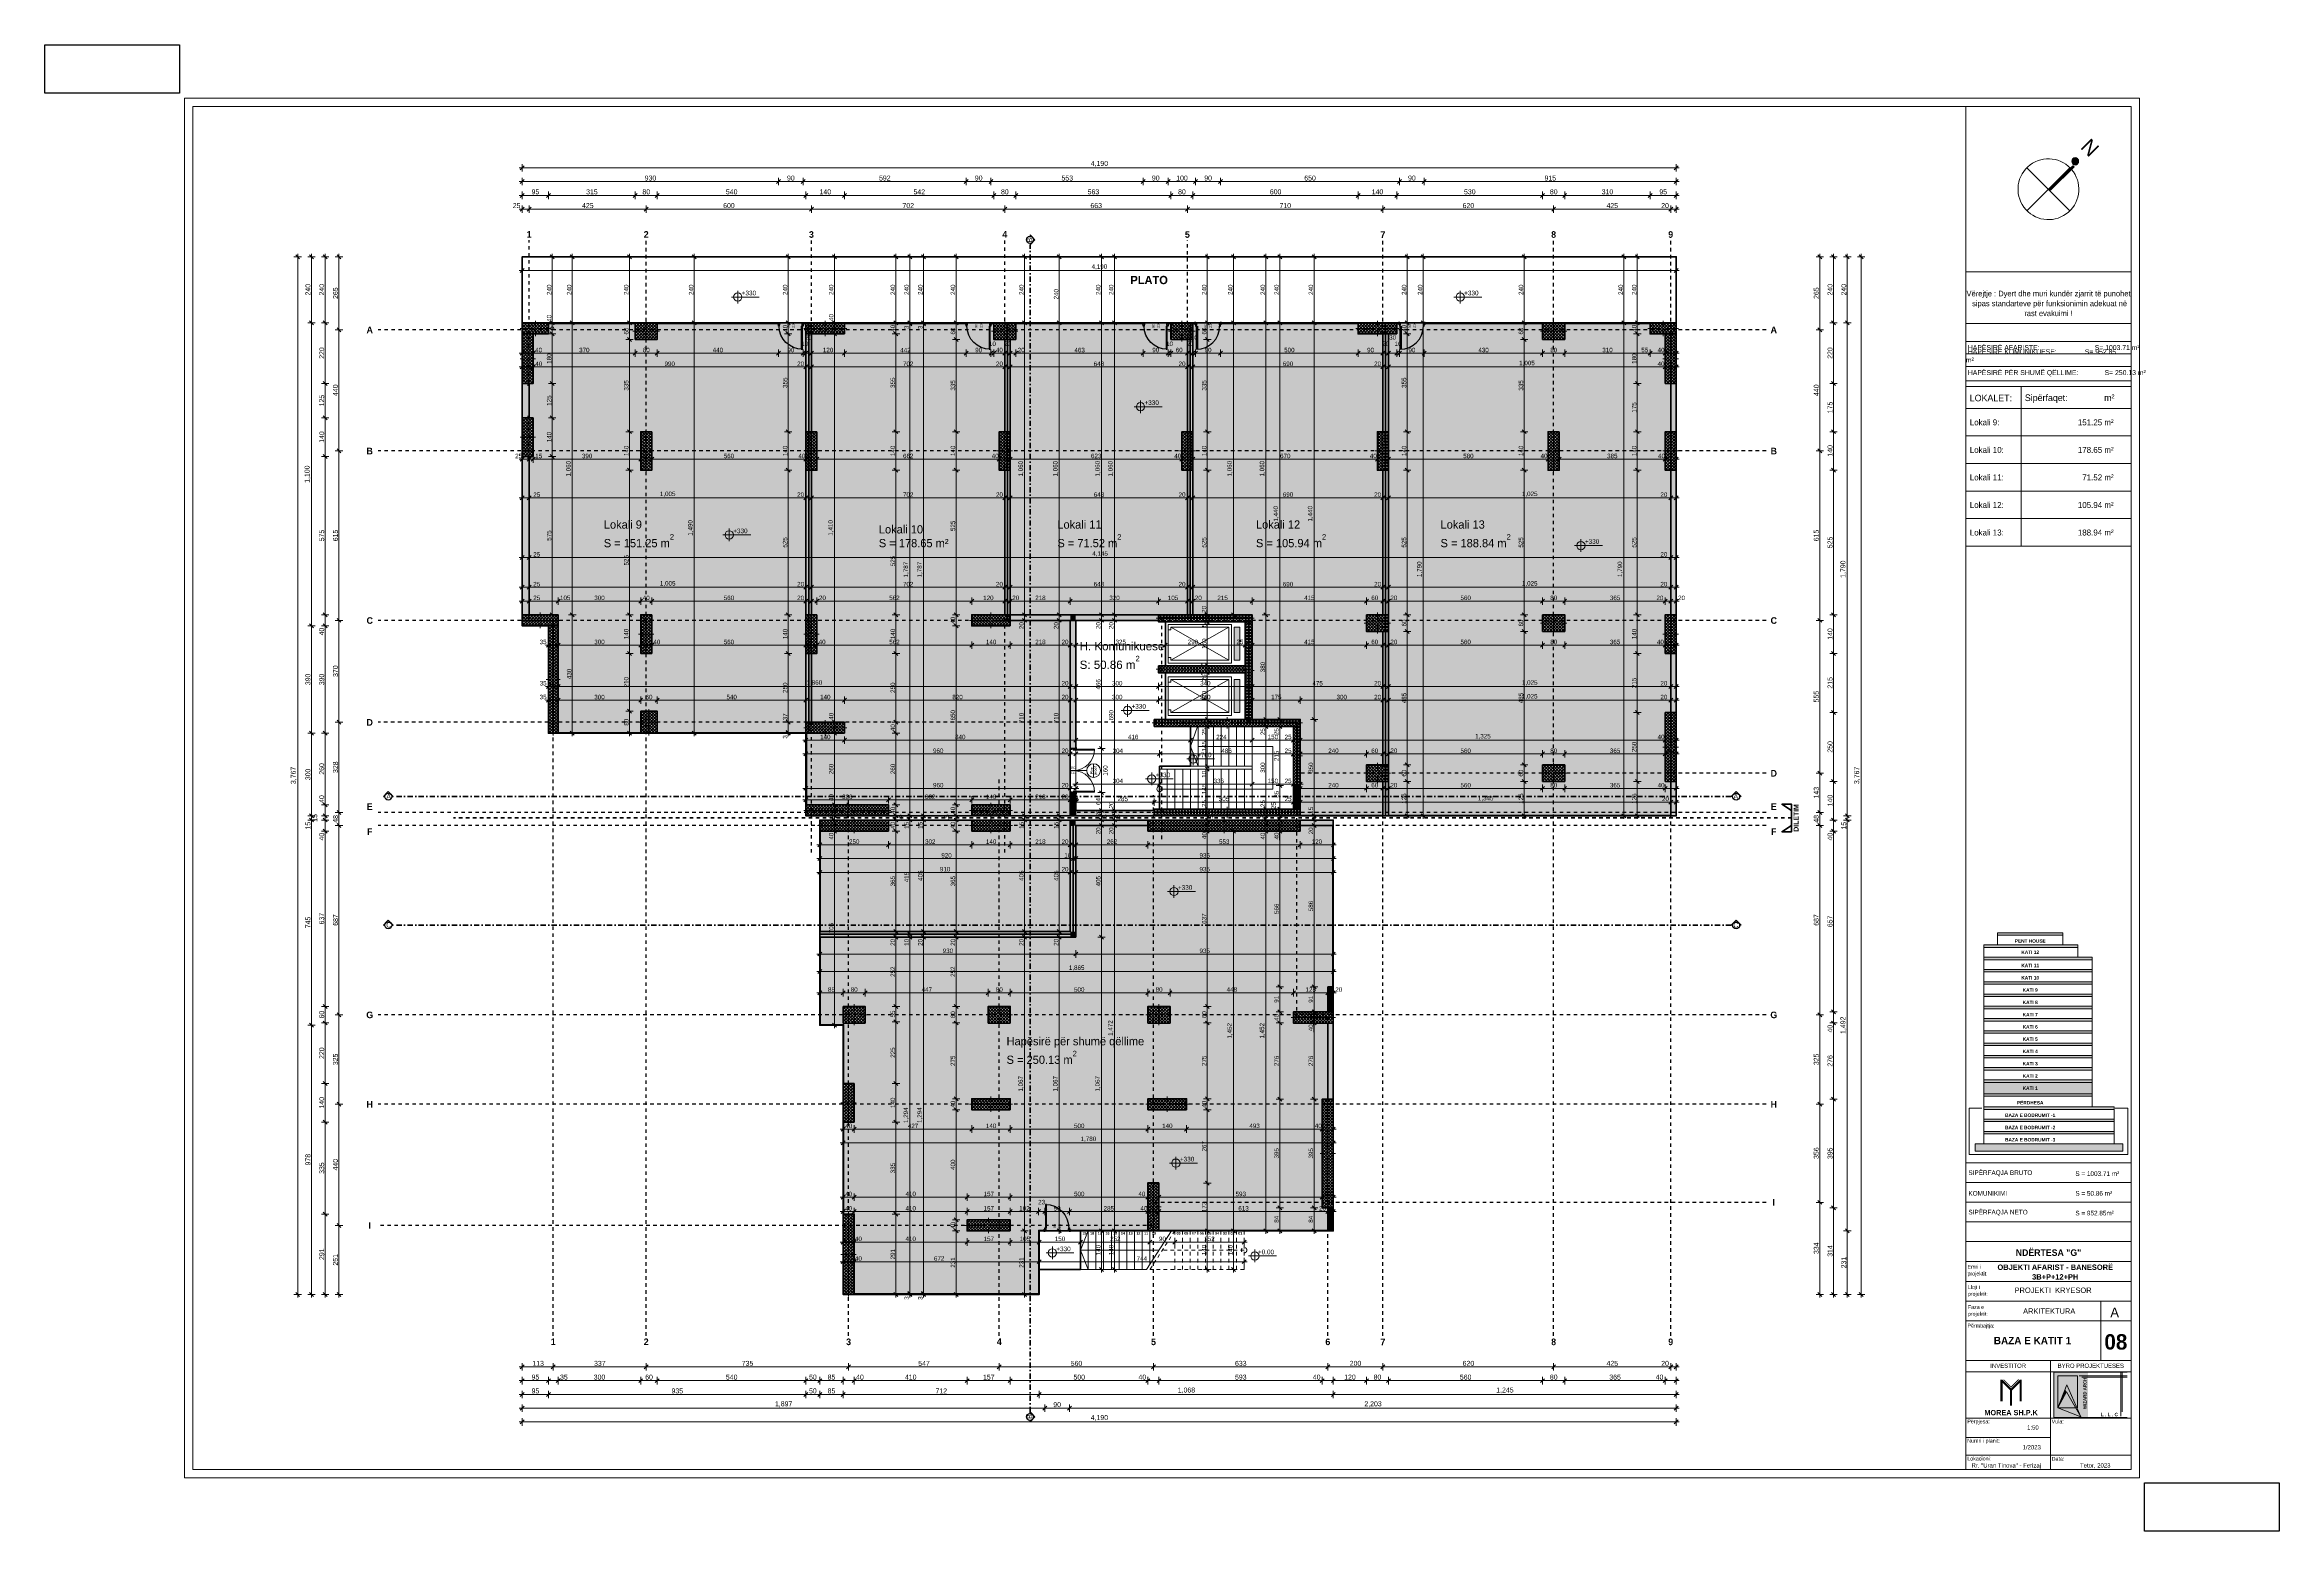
# Model space of a CAD drawing. Header units: millimetres. Extents: x 172821 to 253959, y -36092 to 17885.
import ezdxf
from ezdxf.enums import TextEntityAlignment as Align

# ---------------------------------------------------------------- set-up
doc = ezdxf.new("R2010")
doc.units = ezdxf.units.MM
doc.header["$MEASUREMENT"] = 0
doc.linetypes.add('Dashed', pattern=[254, 127, -127])
doc.linetypes.add('Dot & Dashed', pattern=[402.166657, 190.5, -105.833333, 0, -105.833324])
for name, color, linetype in [('01. A - Projekti Zbatues.', 7, 'Continuous'), ('A - Muret', 7, 'Continuous'), ('A - Pllaka meskatit', 7, 'Continuous'), ('A - Shtyllat', 7, 'Continuous'), ('ARCHICAD Door Markers', 7, 'Continuous'), ('ARCHICAD Doors', 7, 'Continuous'), ('Marker - Section', 7, 'Continuous')]:
    doc.layers.add(name, color=color, linetype=linetype)
for name, color, linetype, lineweight in [('01. A - Projekti Zbatues. _Pen_No__101', 252, 'Continuous', 13), ('02. Tabela Projekti zbatues_Pen_No__1', 7, 'Continuous', 13), ('02. Tabela Projekti zbatues_Pen_No__121', 255, 'Continuous', 0), ('02. Tabela Projekti zbatues_Pen_No__15', 214, 'Continuous', 25), ('02. Tabela Projekti zbatues_Pen_No__42', 8, 'Continuous', 25), ('2D Drafting - General_Pen_No__11', 171, 'Continuous', 18), ('2D Drafting - General_Pen_No__18', 9, 'Continuous', 15), ('2D Drafting - General_Pen_No__6', 5, 'Continuous', 35), ('A - Akset_Pen_No__1', 7, 'Continuous', 13), ('A - Akset_Pen_No__101', 252, 'Continuous', 13), ('A - Akset_Pen_No__47', 7, 'Continuous', 25), ('A - Fill Ndertesat_Pen_No__7', 7, 'Continuous', 35), ('A - Fill zone_Pen_No__101', 252, 'Continuous', 13), ('A - Fill zone_Pen_No__2', 8, 'Continuous', 15), ('A - Fleta_Pen_No__101', 252, 'Continuous', 13), ('A - Fleta_Pen_No__15', 214, 'Continuous', 25), ('A - Fleta_Pen_No__46', 5, 'Continuous', 25), ('A - Muret_Pen_No__22', 8, 'Continuous', 35), ('A - Pllaka meskatit_Pen_No__121', 255, 'Continuous', 0), ('A - Pllaka meskatit_Pen_No__22', 8, 'Continuous', 35), ('A - Shtyllat_Pen_No__101', 252, 'Continuous', 13), ('A - Shtyllat_Pen_No__22', 8, 'Continuous', 35), ('ARCHICAD Doors_Pen_No__42', 8, 'Continuous', 25)]:
    doc.layers.add(name, color=color, linetype=linetype, lineweight=lineweight)
for name, color, linetype, lineweight, true_color in [('01. A - Projekti Zbatues. _Pen_No__61', 7, 'Continuous', 20, 0x6a6a6a), ('01. A - Projekti Zbatues. _Pen_No__81', 7, 'Continuous', 20, 0x6a6a6a), ('02. Tabela Projekti zbatues_Pen_No__102', 7, 'Continuous', 13, 0xcccccc), ('02. Tabela Projekti zbatues_Pen_No__108', 7, 'Continuous', 13, 0xfd8379), ('02. Tabela Projekti zbatues_Pen_No__156', 7, 'Continuous', 20, 0x54689e), ('02. Tabela Projekti zbatues_Pen_No__161', 7, 'Continuous', 13, 0x6a6a6a), ('02. Tabela Projekti zbatues_Pen_No__168', 7, 'Continuous', 13, 0xfe847a), ('02. Tabela Projekti zbatues_Pen_No__8', 7, 'Continuous', 35, 0xa80f02), ('02. Tabela Projekti zbatues_Pen_No__82', 7, 'Continuous', 20, 0xaaaaaa), ('2D Drafting - General_Pen_No__102', 7, 'Continuous', 13, 0xcccccc), ('2D Drafting - General_Pen_No__108', 7, 'Continuous', 13, 0xfd8379), ('A - Akset_Pen_No__81', 7, 'Continuous', 20, 0x6a6a6a), ('A - Dimensionimi_Pen_No__156', 7, 'Continuous', 20, 0x54689e), ('A - Fill Ndertesat_Pen_No__109', 7, 'Continuous', 13, 0xb4e4dc), ('A - Fill Ndertesat_Pen_No__81', 7, 'Continuous', 20, 0x6a6a6a), ('A - Fleta_Pen_No__81', 7, 'Continuous', 20, 0x6a6a6a), ('A - Muret_Pen_No__166', 7, 'Continuous', 13, 0x97cbff), ('A - Muret_Pen_No__82', 7, 'Continuous', 20, 0xaaaaaa), ('ARCHICAD Door Markers_Pen_No__111', 7, 'Continuous', 13, 0xccccff), ('ARCHICAD Doors_Pen_No__108', 7, 'Continuous', 13, 0xfd8379), ('ARCHICAD Doors_Pen_No__166', 7, 'Continuous', 13, 0x97cbff), ('Marker - Section_Pen_No__48', 7, 'Continuous', 25, 0xa80f02), ('Marker - Section_Pen_No__8', 7, 'Continuous', 35, 0xa80f02)]:
    doc.layers.add(name, color=color, linetype=linetype, lineweight=lineweight, true_color=true_color)
doc.styles.add('GENERATED_STYLE_1', font='')
doc.styles.add('GENERATED_STYLE_2', font='')
doc.styles.add('GENERATED_STYLE_3', font='')
doc.styles.add('GENERATED_STYLE_4', font='')
doc.styles.get('GENERATED_STYLE_1').set_extended_font_data('Arial')
doc.styles.get('GENERATED_STYLE_2').set_extended_font_data('Century Gothic', bold=True)
doc.styles.get('GENERATED_STYLE_3').set_extended_font_data('Century Gothic')
doc.styles.get('GENERATED_STYLE_4').set_extended_font_data('Arial', bold=True)
doc.dimstyles.new('GENERATED_STYLE__1', dxfattribs={"dimtxt": 180, "dimasz": 136.8, "dimexe": 0.18, "dimexo": 100000, "dimgap": 0, "dimtad": 1, "dimtih": 1, "dimtoh": 1, "dimdec": 0, "dimlfac": 0.1, "dimzin": 0, "dimdsep": 46, "dimtxsty": 'GENERATED_STYLE_1', "dimblk": 'ARROWHEAD_6', "dimblk1": 'ARROWHEAD_6', "dimblk2": 'ARROWHEAD_6', "dimcen": 0.09, "dimclrd": 256, "dimclre": 256, "dimclrt": 256, "dimadec": 0, "dimazin": 0, "dimtfac": 1, "dimtdec": 4, "dimtmove": 0, "dimatfit": 3, "dimfxl": 0, "dimtolj": 1, "dimtzin": 0, "dimarcsym": 0})
doc.dimstyles.new('GENERATED_STYLE__2', dxfattribs={"dimtxt": 180, "dimasz": 136.8, "dimexe": 0.18, "dimexo": 100000, "dimgap": 0, "dimtad": 1, "dimdec": 0, "dimlfac": 0.1, "dimzin": 0, "dimdsep": 46, "dimtxsty": 'GENERATED_STYLE_1', "dimblk": 'ARROWHEAD_6', "dimblk1": 'ARROWHEAD_6', "dimblk2": 'ARROWHEAD_6', "dimcen": 0.09, "dimclrd": 256, "dimclre": 256, "dimclrt": 256, "dimadec": 0, "dimazin": 0, "dimtfac": 1, "dimtdec": 4, "dimtmove": 0, "dimatfit": 3, "dimfxl": 0, "dimtolj": 1, "dimtzin": 0, "dimarcsym": 0})
doc.dimstyles.new('GENERATED_STYLE__3', dxfattribs={"dimtxt": 162.000003, "dimasz": 136.8, "dimexe": 0.18, "dimexo": 100000, "dimgap": 0, "dimtad": 1, "dimdec": 0, "dimlfac": 0.1, "dimzin": 0, "dimdsep": 46, "dimtxsty": 'GENERATED_STYLE_1', "dimblk": 'ARROWHEAD_6', "dimblk1": 'ARROWHEAD_6', "dimblk2": 'ARROWHEAD_6', "dimcen": 0.09, "dimclrd": 252, "dimclre": 252, "dimclrt": 256, "dimadec": 0, "dimazin": 0, "dimtfac": 1, "dimtdec": 4, "dimtmove": 0, "dimatfit": 3, "dimfxl": 0, "dimtolj": 1, "dimtzin": 0, "dimarcsym": 0})
doc.dimstyles.new('GENERATED_STYLE__4', dxfattribs={"dimtxt": 162.000003, "dimasz": 136.8, "dimexe": 0.18, "dimexo": 100000, "dimgap": 0, "dimtad": 1, "dimdec": 0, "dimlfac": 0.1, "dimzin": 0, "dimdsep": 46, "dimtxsty": 'GENERATED_STYLE_1', "dimblk": 'ARROWHEAD_6', "dimblk1": 'ARROWHEAD_6', "dimblk2": 'ARROWHEAD_6', "dimcen": 0.09, "dimclrd": 252, "dimclre": 252, "dimclrt": 256, "dimadec": 0, "dimazin": 0, "dimtfac": 1, "dimtdec": 4, "dimtmove": 2, "dimatfit": 3, "dimfxl": 0, "dimtolj": 1, "dimtzin": 0, "dimarcsym": 0})
doc.dimstyles.new('GENERATED_STYLE__5', dxfattribs={"dimtxt": 162.000003, "dimasz": 136.8, "dimexe": 0.18, "dimexo": 100000, "dimgap": 0, "dimtad": 1, "dimtih": 1, "dimtoh": 1, "dimdec": 0, "dimlfac": 0.1, "dimzin": 0, "dimdsep": 46, "dimtxsty": 'GENERATED_STYLE_1', "dimblk": 'ARROWHEAD_6', "dimblk1": 'ARROWHEAD_6', "dimblk2": 'ARROWHEAD_6', "dimcen": 0.09, "dimclrd": 252, "dimclre": 252, "dimclrt": 256, "dimadec": 0, "dimazin": 0, "dimtfac": 1, "dimtdec": 4, "dimtmove": 0, "dimatfit": 3, "dimfxl": 0, "dimtolj": 1, "dimtzin": 0, "dimarcsym": 0})
doc.dimstyles.new('GENERATED_STYLE__6', dxfattribs={"dimtxt": 162.000003, "dimasz": 136.8, "dimexe": 0.18, "dimexo": 100000, "dimgap": 0, "dimtad": 1, "dimtih": 1, "dimtoh": 1, "dimdec": 0, "dimlfac": 0.1, "dimzin": 0, "dimdsep": 46, "dimtxsty": 'GENERATED_STYLE_1', "dimblk": 'ARROWHEAD_6', "dimblk1": 'ARROWHEAD_6', "dimblk2": 'ARROWHEAD_6', "dimcen": 0.09, "dimclrd": 252, "dimclre": 252, "dimclrt": 256, "dimadec": 0, "dimazin": 0, "dimtfac": 1, "dimtdec": 4, "dimtmove": 2, "dimatfit": 3, "dimfxl": 0, "dimtolj": 1, "dimtzin": 0, "dimarcsym": 0})
pattern_1 = [(45, (0, 0), (-55.154327, 55.154327), []), (135, (0, 0), (55.154327, 55.154327), [])]

# ---------------------------------------------------------------- blocks, each defined once
blk = doc.blocks.new('Slab_1', base_point=(200961, -10266))
at = {"layer": 'A - Pllaka meskatit_Pen_No__121', "color": 255, "linetype": 'Continuous', "lineweight": 0, "flags": 128}
blk.add_lwpolyline([(200961, -10266), (200961, -10666), (200961, -17716), (201811, -17716), (201811, -27491), (208931, -27491), (208931, -25185), (219611, -25185), (219611, -20466), (219611, -10266)], close=True, dxfattribs=at)
blk = doc.blocks.new('Slab_2', base_point=(190161, -3216))
at = {"layer": 'A - Pllaka meskatit_Pen_No__121', "color": 255, "linetype": 'Continuous', "lineweight": 0, "flags": 128}
for points in [[(190161, -3216), (191111, -3216), (191111, -7116), (200461, -7116), (200461, -10116), (201711, -10116), (218411, -10116), (232061, -10116), (232061, 10184), (190161, 10184)], [(216411, -4666), (213511, -4666), (213511, -3066), (216411, -3066)], [(213511, -6616), (216411, -6616), (216411, -4916), (213511, -4916)], [(218161, -9866), (218161, -6866), (214421, -6866), (214421, -8316), (213301, -8316), (213301, -9866)]]:
    blk.add_lwpolyline(points, close=True, dxfattribs=at)
blk = doc.blocks.new('Slab_3', base_point=(200961, -10266))
at = {"layer": 'A - Pllaka meskatit_Pen_No__22', "color": 8, "linetype": 'Continuous', "lineweight": 35, "flags": 128}
blk.add_lwpolyline([(200961, -10266), (200961, -10666), (200961, -17716), (201811, -17716), (201811, -27491), (208931, -27491), (208931, -25185), (219611, -25185), (219611, -20466), (219611, -10266)], close=True, dxfattribs=at)
blk = doc.blocks.new('Slab_4', base_point=(190161, -3216))
at = {"layer": 'A - Pllaka meskatit_Pen_No__22', "color": 8, "linetype": 'Continuous', "lineweight": 35, "flags": 128}
for points in [[(190161, -3216), (191111, -3216), (191111, -7116), (200461, -7116), (200461, -10116), (201711, -10116), (218411, -10116), (232061, -10116), (232061, 10184), (190161, 10184)], [(216411, -4666), (213511, -4666), (213511, -3066), (216411, -3066)], [(213511, -6616), (216411, -6616), (216411, -4916), (213511, -4916)], [(218161, -9866), (218161, -6866), (214421, -6866), (214421, -8316), (213301, -8316), (213301, -9866)]]:
    blk.add_lwpolyline(points, close=True, dxfattribs=at)
blk = doc.blocks.new('Slab_5', base_point=(208931, -26585))
at = {"layer": 'A - Pllaka meskatit_Pen_No__22', "color": 8, "linetype": 'Continuous', "lineweight": 35, "flags": 128}
blk.add_lwpolyline([(208931, -26585), (210431, -26585), (210431, -25185), (208931, -25185)], close=True, dxfattribs=at)
blk = doc.blocks.new('Wall_1', base_point=(232061, -10116))
at = {"layer": 'A - Muret_Pen_No__82', "linetype": 'Continuous', "lineweight": 0, "true_color": 0xd4d4d4}
for points in [[(231861, 5584), (231861, 3834), (232061, 3834), (232061, 5584)], [(231861, -2816), (232061, -2816), (232061, 2434), (231861, 2434)], [(231861, -6366), (232061, -6366), (232061, -4216), (231861, -4216)], [(231861, -8866), (231861, -10086), (232061, -10086), (232061, -8866)], [(231861, -10116), (232061, -10116), (231861, -10086)], [(231861, -10086), (232061, -10116), (232061, -10086)]]:
    blk.add_hatch(color=254, dxfattribs=at).paths.add_polyline_path(points)
at = {"layer": 'A - Muret_Pen_No__22', "color": 8, "linetype": 'Continuous', "lineweight": 35, "flags": 128}
for points in [[(231861, 5584), (231861, 3834)], [(232061, 3834), (232061, 5584)], [(231861, 2434), (231861, -2816)], [(232061, -2816), (232061, 2434)], [(231861, -4216), (231861, -6366)], [(232061, -6366), (232061, -4216)], [(231861, -8866), (231861, -10086)], [(232061, -10116), (232061, -8866)], [(232061, -10116), (231861, -10116)]]:
    blk.add_lwpolyline(points, dxfattribs=at)
blk = doc.blocks.new('Wall_2', base_point=(213261, -2816))
at = {"layer": 'A - Muret_Pen_No__82', "linetype": 'Continuous', "lineweight": 0, "true_color": 0xd4d4d4}
for points in [[(210261, -3016), (210061, -2816), (210061, -3016)], [(210261, -2816), (210061, -2816), (210261, -3016)], [(210261, -3016), (213261, -3016), (213261, -2816), (210261, -2816)]]:
    blk.add_hatch(color=254, dxfattribs=at).paths.add_polyline_path(points)
at = {"layer": 'A - Muret_Pen_No__22', "color": 8, "linetype": 'Continuous', "lineweight": 35, "flags": 128}
for points in [[(213261, -2816), (210061, -2816)], [(210261, -3016), (213261, -3016)]]:
    blk.add_lwpolyline(points, dxfattribs=at)
blk = doc.blocks.new('Metal Double Door 25')
at = {"layer": 'ARCHICAD Doors_Pen_No__108', "color": 11, "linetype": 'Continuous', "lineweight": 13, "true_color": 0xfd8379}
for p, q in [((-793, 119), (-843, 119)), ((-843, 119), (-843, 100)), ((-843, 100), (-793, 100)), ((-800, 100), (-843, 100)), ((-800, 100), (-843, 100)), ((-781, 100), (-800, 100)), ((-800, 100), (-800, 0)), ((-800, 0), (-800, 100)), ((-800, 0), (-800, 100)), ((-800, 0), (-781, 0)), ((-780, 0), (-800, 0)), ((-800, 0), (-800, -100)), ((-800, -100), (-800, 0)), ((-800, -100), (-800, 0)), ((-793, 100), (-793, 119)), ((-781, 0), (-781, 100)), ((-780, 780), (-780, 700)), ((-740, 780), (-780, 780)), ((-780, 700), (-740, 700)), ((-740, 80), (-780, 80)), ((-780, 80), (-780, 0)), ((-780, -40), (-780, 0)), ((-780, 0), (-740, 0)), ((-760, 700), (-760, 80)), ((-740, 700), (-740, 780)), ((-740, 0), (-740, 80)), ((740, 700), (740, 780)), ((740, 780), (780, 780)), ((780, 700), (740, 700)), ((740, 0), (740, 80)), ((740, 80), (780, 80)), ((780, 0), (740, 0)), ((760, 700), (760, 80)), ((780, 780), (780, 700)), ((780, 80), (780, 0)), ((800, 0), (780, 0)), ((780, 0), (780, -40)), ((800, 100), (781, 100)), ((781, 100), (781, 0)), ((781, 0), (800, 0)), ((843, 119), (793, 119)), ((793, 119), (793, 100)), ((793, 100), (843, 100)), ((800, 0), (800, 100)), ((800, 0), (800, 100)), ((800, 0), (800, 100)), ((800, 100), (843, 100)), ((800, 100), (843, 100)), ((800, -100), (800, 0)), ((800, -100), (800, 0)), ((800, -100), (800, 0)), ((843, 100), (843, 119)), ((-793, -100), (-843, -100)), ((-843, -100), (-843, -119)), ((-800, -100), (-843, -100)), ((-800, -100), (-843, -100)), ((-843, -119), (-793, -119)), ((-800, -100), (-768, -100)), ((-793, -119), (-793, -100)), ((-768, -40), (-780, -40)), ((-768, -100), (-768, -40)), ((780, -40), (768, -40)), ((768, -40), (768, -100)), ((768, -100), (800, -100)), ((843, -100), (793, -100)), ((793, -100), (793, -119)), ((793, -119), (843, -119)), ((800, -100), (843, -100)), ((800, -100), (843, -100)), ((843, -119), (843, -100))]:
    blk.add_line(p, q, dxfattribs=at)
at = {"layer": 'ARCHICAD Doors_Pen_No__108', "color": 11, "linetype": 'Continuous', "lineweight": 13, "true_color": 0xfd8379, "flags": 128}
for points in [[(-780, 700), (-780, 80), (-760, 80), (-760, 700)], [(-760, 700), (-760, 80), (-740, 80), (-740, 700)], [(760, 700), (760, 80), (740, 80), (740, 700)], [(780, 700), (780, 80), (760, 80), (760, 700)]]:
    blk.add_lwpolyline(points, close=True, dxfattribs=at)
at = {"layer": 'ARCHICAD Doors_Pen_No__108', "color": 11, "linetype": 'Continuous', "lineweight": 13, "true_color": 0xfd8379}
for centre, start, end in [((-780, 0), 0, 90), ((780, 0), 90, 180)]:
    blk.add_arc(centre, 780, start, end, dxfattribs=at)
blk = doc.blocks.new('D Marker 25')
at = {"layer": 'ARCHICAD Door Markers_Pen_No__111', "color": 254, "lineweight": 13, "true_color": 0xccccff, "char_height": 90, "attachment_point": 7, "rotation": 90, "style": 'GENERATED_STYLE_1'}
for s, insert in [('\\A1;{\\pql;\\pt0;\\fArial|b0|i0|c0|p34;160\\fArial|b0|i0|c0|p34;\\A1{\\H.66x;\\S^  ;}\\fArial|b0|i0|c0|p34;\\fArial|b0|i0|c0|p34;}', (-44, -205)), ('\\A1;{\\pql;\\pt0;\\fArial|b0|i0|c0|p34;210\\fArial|b0|i0|c0|p34;\\A1{\\H.66x;\\S^  ;}\\fArial|b0|i0|c0|p34;\\fArial|b0|i0|c0|p34;}', (136, -205))]:
    blk.add_mtext(s, dxfattribs=dict(at, insert=insert))
blk = doc.blocks.new('Wall_3', base_point=(210261, -2816))
at = {"layer": 'A - Muret_Pen_No__82', "linetype": 'Continuous', "lineweight": 0, "true_color": 0xd4d4d4}
for points in [[(210061, -7673), (210261, -7673), (210261, -3016), (210061, -3016)], [(210061, -9916), (210261, -9916), (210261, -9273), (210061, -9273)], [(210261, -9916), (210061, -10116), (210261, -10116)], [(210061, -9916), (210061, -10116), (210261, -9916)]]:
    blk.add_hatch(color=254, dxfattribs=at).paths.add_polyline_path(points)
at = {"layer": 'A - Muret_Pen_No__22', "color": 8, "linetype": 'Continuous', "lineweight": 35}
for p, q in [((210061, -7673), (210061, -7630)), ((210061, -7673), (210161, -7673)), ((210161, -7673), (210261, -7673)), ((210261, -7673), (210261, -7630)), ((210061, -9273), (210061, -9316)), ((210061, -9273), (210161, -9273)), ((210161, -9273), (210261, -9273)), ((210261, -9273), (210261, -9316))]:
    blk.add_line(p, q, dxfattribs=at)
at = {"layer": 'A - Muret_Pen_No__22', "color": 8, "linetype": 'Continuous', "lineweight": 35, "flags": 128}
for points in [[(210061, -3016), (210061, -7673)], [(210261, -7673), (210261, -3016)], [(210061, -9273), (210061, -10116)], [(210261, -9916), (210261, -9273)], [(210061, -10116), (210261, -10116)]]:
    blk.add_lwpolyline(points, dxfattribs=at)
at = {"layer": 'ARCHICAD Door Markers', "color": 161, "lineweight": 25, "true_color": 0x40a5ff, "rotation": 270}
blk.add_blockref('D Marker 25', (210261, -8473), dxfattribs=at)
at = {"layer": 'ARCHICAD Doors_Pen_No__108', "color": 11, "linetype": 'Continuous', "lineweight": 13, "true_color": 0xfd8379, "zscale": 1000, "rotation": 270}
blk.add_blockref('Metal Double Door 25', (210161, -8473), dxfattribs=at)
blk = doc.blocks.new('Wall_4', base_point=(210261, -10116))
at = {"layer": 'A - Muret_Pen_No__82', "linetype": 'Continuous', "lineweight": 0, "true_color": 0xd4d4d4}
blk.add_hatch(color=254, dxfattribs=at).paths.add_polyline_path([(210261, -10116), (213111, -10116), (213111, -9916), (210261, -9916)])
at = {"layer": 'A - Muret_Pen_No__22', "color": 8, "linetype": 'Continuous', "lineweight": 35, "flags": 128}
for points in [[(213111, -9916), (210261, -9916)], [(210261, -10116), (213111, -10116)]]:
    blk.add_lwpolyline(points, dxfattribs=at)
blk = doc.blocks.new('Wall_5', base_point=(218411, -9016))
at = {"layer": 'A - Muret_Pen_No__82', "linetype": 'Continuous', "lineweight": 0, "true_color": 0xd4d4d4}
blk.add_hatch(color=254, dxfattribs=at).paths.add_polyline_path([(218161, -9016), (218161, -9866), (218411, -9866), (218411, -9016)])
at = {"layer": 'A - Muret_Pen_No__22', "color": 8, "linetype": 'Continuous', "lineweight": 35, "flags": 128}
for points in [[(218161, -9016), (218161, -9866)], [(218411, -9866), (218411, -9016)]]:
    blk.add_lwpolyline(points, dxfattribs=at)
blk = doc.blocks.new('Door 25')
at = {"layer": 'ARCHICAD Doors_Pen_No__166', "color": 151, "linetype": 'Continuous', "lineweight": 13, "true_color": 0x97cbff}
for p, q in [((-450, -85), (-487, -85)), ((-450, -85), (-487, -85)), ((-450, -115), (-487, -115)), ((-450, -115), (-487, -115)), ((-450, -115), (-450, -85)), ((-450, -115), (-450, -85)), ((450, -115), (450, -85)), ((450, -115), (450, -85)), ((450, -85), (487, -85)), ((450, -85), (487, -85)), ((450, -115), (487, -115)), ((450, -115), (487, -115))]:
    blk.add_line(p, q, dxfattribs=at)
at = {"layer": 'ARCHICAD Doors_Pen_No__42', "color": 8, "linetype": 'Continuous', "lineweight": 25}
for p, q in [((382, 0), (382, 844)), ((382, 844), (422, 844)), ((422, 844), (422, 0)), ((-422, 0), (-450, 0)), ((-450, 0), (-450, -115)), ((-422, -40), (-422, 0)), ((422, 0), (382, 0)), ((450, 0), (422, 0)), ((422, 0), (422, -40)), ((450, -115), (450, 0)), ((-437, -66), (-487, -66)), ((-487, -66), (-487, -85)), ((-487, -85), (-437, -85)), ((-437, -115), (-487, -115)), ((-487, -115), (-487, -134)), ((-487, -134), (-437, -134)), ((-450, -115), (-410, -115)), ((-437, -85), (-437, -66)), ((-437, -134), (-437, -115)), ((-410, -40), (-422, -40)), ((-410, -115), (-410, -40)), ((422, -40), (410, -40)), ((410, -40), (410, -115)), ((410, -115), (450, -115)), ((487, -66), (437, -66)), ((437, -66), (437, -85)), ((437, -85), (487, -85)), ((487, -115), (437, -115)), ((437, -115), (437, -134)), ((437, -134), (487, -134)), ((487, -85), (487, -66)), ((487, -134), (487, -115))]:
    blk.add_line(p, q, dxfattribs=at)
blk.add_arc((422, 0), 844, 90, 180, dxfattribs=at)
blk = doc.blocks.new('D Marker 22')
at = {"layer": 'ARCHICAD Door Markers_Pen_No__111', "color": 254, "lineweight": 13, "true_color": 0xccccff, "style": 'GENERATED_STYLE_1'}
for tag, p in [('AC_MarkerText_2', (-14, 73)), ('AC_MarkerText_3', (166, 4))]:
    blk.add_attdef(tag, text='', height=90, rotation=90, dxfattribs=at).set_placement(p, align=Align.BOTTOM_LEFT)
blk = doc.blocks.new('Wall_6', base_point=(232061, 7784))
at = {"layer": 'A - Muret_Pen_No__166', "linetype": 'Continuous', "lineweight": 0, "true_color": 0x97cbff}
for points in [[(194261, 7784), (191111, 7784), (191111, 7754), (194261, 7754)], [(195061, 7784), (195061, 7754), (199461, 7754), (199461, 7784)], [(200461, 7784), (200361, 7784), (200361, 7754), (200461, 7754)], [(201861, 7784), (201861, 7754), (206281, 7754), (206281, 7784)], [(207281, 7784), (207181, 7784), (207181, 7754), (207281, 7754)], [(208081, 7784), (208081, 7754), (212711, 7754), (212711, 7784)], [(213711, 7784), (213611, 7784), (213611, 7754), (213711, 7754)], [(214511, 7754), (214611, 7754), (214611, 7784), (214511, 7784)], [(220511, 7784), (215511, 7784), (215511, 7754), (220511, 7754)], [(221911, 7784), (221911, 7754), (222011, 7754), (222011, 7784)], [(227211, 7784), (222911, 7784), (222911, 7754), (227211, 7754)], [(228011, 7754), (231111, 7754), (231111, 7784), (228011, 7784)]]:
    blk.add_hatch(color=151, dxfattribs=at).paths.add_polyline_path(points)
at = {"layer": 'A - Muret_Pen_No__166', "color": 151, "linetype": 'Continuous', "lineweight": 13, "true_color": 0x97cbff}
for p, q in [((199461, 7784), (199424, 7784)), ((199461, 7754), (199424, 7754)), ((199461, 7784), (199461, 7754)), ((200361, 7784), (200398, 7784)), ((200361, 7784), (200361, 7754)), ((200361, 7754), (200398, 7754)), ((206281, 7784), (206244, 7784)), ((206281, 7754), (206244, 7754)), ((206281, 7784), (206281, 7754)), ((207181, 7784), (207218, 7784)), ((207181, 7784), (207181, 7754)), ((207181, 7754), (207218, 7754)), ((212711, 7784), (212674, 7784)), ((212711, 7754), (212674, 7754)), ((212711, 7784), (212711, 7754)), ((213611, 7784), (213648, 7784)), ((213611, 7784), (213611, 7754)), ((213611, 7754), (213648, 7754)), ((214611, 7784), (214574, 7784)), ((214611, 7754), (214574, 7754)), ((214611, 7784), (214611, 7754)), ((215511, 7784), (215548, 7784)), ((215511, 7784), (215511, 7754)), ((215511, 7754), (215548, 7754)), ((222011, 7784), (221974, 7784)), ((222011, 7754), (221974, 7754)), ((222011, 7784), (222011, 7754)), ((222911, 7784), (222948, 7784)), ((222911, 7784), (222911, 7754)), ((222911, 7754), (222948, 7754))]:
    blk.add_line(p, q, dxfattribs=at)
at = {"layer": 'A - Muret_Pen_No__166', "color": 151, "linetype": 'Continuous', "lineweight": 13, "true_color": 0x97cbff, "flags": 128}
for points in [[(194261, 7784), (191111, 7784)], [(191111, 7754), (194261, 7754)], [(199461, 7784), (195061, 7784)], [(195061, 7754), (199461, 7754)], [(200461, 7784), (200361, 7784)], [(200361, 7754), (200461, 7754)], [(206281, 7784), (201861, 7784)], [(201861, 7754), (206281, 7754)], [(207281, 7784), (207181, 7784)], [(207181, 7754), (207281, 7754)], [(212711, 7784), (208081, 7784)], [(208081, 7754), (212711, 7754)], [(213711, 7784), (213611, 7784)], [(213611, 7754), (213711, 7754)], [(214611, 7784), (214511, 7784)], [(214511, 7754), (214611, 7754)], [(220511, 7784), (215511, 7784)], [(215511, 7754), (220511, 7754)], [(222011, 7784), (221911, 7784)], [(221911, 7754), (222011, 7754)], [(227211, 7784), (222911, 7784)], [(222911, 7754), (227211, 7754)], [(231111, 7784), (228011, 7784)], [(228011, 7754), (231111, 7754)]]:
    blk.add_lwpolyline(points, dxfattribs=at)
at = {"layer": 'ARCHICAD Door Markers', "color": 161, "lineweight": 25, "true_color": 0x40a5ff}
ref = blk.add_blockref('D Marker 22', (199911, 7754), dxfattribs=dict(at, rotation=180))
ref.add_attrib('AC_MarkerText_2', '90', dxfattribs={"layer": 'ARCHICAD Door Markers_Pen_No__111', "color": 254, "lineweight": 13, "true_color": 0xccccff, "height": 90, "rotation": 90, "style": 'GENERATED_STYLE_1'}).set_placement((199897, 7603), align=Align.BOTTOM_LEFT)
ref.add_attrib('AC_MarkerText_3', '210', dxfattribs={"layer": 'ARCHICAD Door Markers_Pen_No__111', "color": 254, "lineweight": 13, "true_color": 0xccccff, "height": 90, "rotation": 90, "style": 'GENERATED_STYLE_1'}).set_placement((200077, 7603), align=Align.BOTTOM_LEFT)
ref = blk.add_blockref('D Marker 22', (206731, 7754), dxfattribs=dict(at, rotation=180))
ref.add_attrib('AC_MarkerText_2', '90', dxfattribs={"layer": 'ARCHICAD Door Markers_Pen_No__111', "color": 254, "lineweight": 13, "true_color": 0xccccff, "height": 90, "rotation": 90, "style": 'GENERATED_STYLE_1'}).set_placement((206717, 7603), align=Align.BOTTOM_LEFT)
ref.add_attrib('AC_MarkerText_3', '210', dxfattribs={"layer": 'ARCHICAD Door Markers_Pen_No__111', "color": 254, "lineweight": 13, "true_color": 0xccccff, "height": 90, "rotation": 90, "style": 'GENERATED_STYLE_1'}).set_placement((206897, 7603), align=Align.BOTTOM_LEFT)
ref = blk.add_blockref('D Marker 22', (213161, 7754), dxfattribs=dict(at, rotation=180))
ref.add_attrib('AC_MarkerText_2', '90', dxfattribs={"layer": 'ARCHICAD Door Markers_Pen_No__111', "color": 254, "lineweight": 13, "true_color": 0xccccff, "height": 90, "rotation": 90, "style": 'GENERATED_STYLE_1'}).set_placement((213147, 7603), align=Align.BOTTOM_LEFT)
ref.add_attrib('AC_MarkerText_3', '210', dxfattribs={"layer": 'ARCHICAD Door Markers_Pen_No__111', "color": 254, "lineweight": 13, "true_color": 0xccccff, "height": 90, "rotation": 90, "style": 'GENERATED_STYLE_1'}).set_placement((213327, 7603), align=Align.BOTTOM_LEFT)
ref = blk.add_blockref('D Marker 22', (215061, 7754), dxfattribs=dict(at, rotation=180))
ref.add_attrib('AC_MarkerText_2', '90', dxfattribs={"layer": 'ARCHICAD Door Markers_Pen_No__111', "color": 254, "lineweight": 13, "true_color": 0xccccff, "height": 90, "rotation": 90, "style": 'GENERATED_STYLE_1'}).set_placement((215047, 7603), align=Align.BOTTOM_LEFT)
ref.add_attrib('AC_MarkerText_3', '210', dxfattribs={"layer": 'ARCHICAD Door Markers_Pen_No__111', "color": 254, "lineweight": 13, "true_color": 0xccccff, "height": 90, "rotation": 90, "style": 'GENERATED_STYLE_1'}).set_placement((215227, 7603), align=Align.BOTTOM_LEFT)
ref = blk.add_blockref('D Marker 22', (222461, 7754), dxfattribs=dict(at, rotation=180))
ref.add_attrib('AC_MarkerText_2', '90', dxfattribs={"layer": 'ARCHICAD Door Markers_Pen_No__111', "color": 254, "lineweight": 13, "true_color": 0xccccff, "height": 90, "rotation": 90, "style": 'GENERATED_STYLE_1'}).set_placement((222447, 7603), align=Align.BOTTOM_LEFT)
ref.add_attrib('AC_MarkerText_3', '210', dxfattribs={"layer": 'ARCHICAD Door Markers_Pen_No__111', "color": 254, "lineweight": 13, "true_color": 0xccccff, "height": 90, "rotation": 90, "style": 'GENERATED_STYLE_1'}).set_placement((222627, 7603), align=Align.BOTTOM_LEFT)
at = {"layer": 'ARCHICAD Doors', "color": 21, "linetype": 'Continuous', "lineweight": 18, "true_color": 0xff9955, "xscale": -1, "zscale": 1000, "rotation": 179.9999999992501}
for p in [(199911, 7669), (206731, 7669), (213161, 7669)]:
    blk.add_blockref('Door 25', p, dxfattribs=at)
at = {"layer": 'ARCHICAD Doors', "color": 21, "linetype": 'Continuous', "lineweight": 18, "true_color": 0xff9955, "zscale": 1000, "rotation": 179.9999999992501}
for p in [(215061, 7669), (222461, 7669)]:
    blk.add_blockref('Door 25', p, dxfattribs=at)
blk = doc.blocks.new('Wall_7', base_point=(191211, -7116))
at = {"layer": 'A - Muret_Pen_No__166', "linetype": 'Continuous', "lineweight": 0, "true_color": 0x97cbff}
for points in [[(191461, -7116), (194461, -7116), (194461, -7086), (191461, -7086)], [(200461, -7086), (195061, -7086), (195061, -7116), (200461, -7116)]]:
    blk.add_hatch(color=151, dxfattribs=at).paths.add_polyline_path(points)
at = {"layer": 'A - Muret_Pen_No__166', "color": 151, "linetype": 'Continuous', "lineweight": 13, "true_color": 0x97cbff, "flags": 128}
for points in [[(194461, -7086), (191461, -7086)], [(191461, -7116), (194461, -7116)], [(200461, -7086), (195061, -7086)], [(195061, -7116), (200461, -7116)]]:
    blk.add_lwpolyline(points, dxfattribs=at)
blk = doc.blocks.new('Wall_8', base_point=(200461, -7116))
at = {"layer": 'A - Muret_Pen_No__166', "linetype": 'Continuous', "lineweight": 0, "true_color": 0x97cbff}
blk.add_hatch(color=151, dxfattribs=at).paths.add_polyline_path([(200461, -7116), (200461, -9716), (200491, -9716), (200491, -7116)])
at = {"layer": 'A - Muret_Pen_No__166', "color": 151, "linetype": 'Continuous', "lineweight": 13, "true_color": 0x97cbff, "flags": 128}
for points in [[(200461, -7116), (200461, -9716)], [(200491, -9716), (200491, -7116)]]:
    blk.add_lwpolyline(points, dxfattribs=at)
blk = doc.blocks.new('Wall_9', base_point=(201811, -27491))
at = {"layer": 'A - Muret_Pen_No__166', "linetype": 'Continuous', "lineweight": 0, "true_color": 0x97cbff}
for points in [[(202211, -27491), (208901, -27491), (208901, -27461), (202211, -27461)], [(208901, -27461), (208931, -27491), (208931, -27461)], [(208901, -27491), (208931, -27491), (208901, -27461)]]:
    blk.add_hatch(color=151, dxfattribs=at).paths.add_polyline_path(points)
at = {"layer": 'A - Muret_Pen_No__166', "color": 151, "linetype": 'Continuous', "lineweight": 13, "true_color": 0x97cbff, "flags": 128}
for points in [[(208901, -27461), (202211, -27461)], [(202211, -27491), (208931, -27491)], [(208931, -27491), (208931, -27461)]]:
    blk.add_lwpolyline(points, dxfattribs=at)
blk = doc.blocks.new('Wall_10', base_point=(219611, -16322))
at = {"layer": 'A - Muret_Pen_No__166', "linetype": 'Continuous', "lineweight": 0, "true_color": 0x97cbff}
blk.add_hatch(color=151, dxfattribs=at).paths.add_polyline_path([(219581, -10466), (219581, -16322), (219611, -16322), (219611, -10466)])
at = {"layer": 'A - Muret_Pen_No__166', "color": 151, "linetype": 'Continuous', "lineweight": 13, "true_color": 0x97cbff, "flags": 128}
for points in [[(219581, -10466), (219581, -16322)], [(219611, -16322), (219611, -10466)]]:
    blk.add_lwpolyline(points, dxfattribs=at)
blk = doc.blocks.new('Wall_11', base_point=(218411, -10116))
at = {"layer": 'A - Muret_Pen_No__166', "linetype": 'Continuous', "lineweight": 0, "true_color": 0x97cbff}
blk.add_hatch(color=151, dxfattribs=at).paths.add_polyline_path([(231861, -10086), (218411, -10086), (218411, -10116), (231861, -10116)])
at = {"layer": 'A - Muret_Pen_No__166', "color": 151, "linetype": 'Continuous', "lineweight": 13, "true_color": 0x97cbff, "flags": 128}
for points in [[(221411, -10086), (218411, -10086)], [(218411, -10116), (231861, -10116)], [(231861, -10086), (221611, -10086)]]:
    blk.add_lwpolyline(points, dxfattribs=at)
blk = doc.blocks.new('Wall_12', base_point=(219611, -25185))
at = {"layer": 'A - Muret_Pen_No__82', "linetype": 'Continuous', "lineweight": 0, "true_color": 0xd4d4d4}
for points in [[(219411, -16322), (219411, -17236), (219611, -17236), (219611, -16322)], [(219411, -20398), (219611, -20398), (219611, -17636), (219411, -17636)], [(219411, -24348), (219411, -25155), (219611, -25155), (219611, -24348)], [(219411, -25185), (219611, -25185), (219411, -25155)], [(219411, -25155), (219611, -25185), (219611, -25155)]]:
    blk.add_hatch(color=254, dxfattribs=at).paths.add_polyline_path(points)
at = {"layer": 'A - Muret_Pen_No__22', "color": 8, "linetype": 'Continuous', "lineweight": 35, "flags": 128}
for points in [[(219581, -16322), (219411, -16322)], [(219411, -16322), (219411, -17236)], [(219611, -17236), (219611, -16322)], [(219411, -17636), (219411, -20398)], [(219611, -20398), (219611, -17636)], [(219411, -24348), (219411, -25155)], [(219611, -25185), (219611, -24348)], [(219611, -25185), (219411, -25185)]]:
    blk.add_lwpolyline(points, dxfattribs=at)
blk = doc.blocks.new('Wall_13', base_point=(200961, -10666))
at = {"layer": 'A - Muret_Pen_No__166', "linetype": 'Continuous', "lineweight": 0, "true_color": 0x97cbff}
for points in [[(200991, -17686), (200991, -10666), (200961, -10666), (200961, -17686)], [(200991, -17686), (200961, -17716), (200991, -17716)], [(200961, -17686), (200961, -17716), (200991, -17686)]]:
    blk.add_hatch(color=151, dxfattribs=at).paths.add_polyline_path(points)
at = {"layer": 'A - Muret_Pen_No__166', "color": 151, "linetype": 'Continuous', "lineweight": 13, "true_color": 0x97cbff, "flags": 128}
for points in [[(200961, -10666), (200961, -17716)], [(200991, -14316), (200991, -10666)], [(200991, -17686), (200991, -14516)], [(200961, -17716), (200991, -17716)]]:
    blk.add_lwpolyline(points, dxfattribs=at)
blk = doc.blocks.new('Wall_14', base_point=(190161, 7784))
at = {"layer": 'A - Muret_Pen_No__82', "linetype": 'Continuous', "lineweight": 0, "true_color": 0xd4d4d4}
for points in [[(190161, 5584), (190161, 4334), (190411, 4334), (190411, 5584)], [(190161, 2934), (190161, -2816), (190411, -2816), (190411, 2934)]]:
    blk.add_hatch(color=254, dxfattribs=at).paths.add_polyline_path(points)
at = {"layer": 'A - Muret_Pen_No__22', "color": 8, "linetype": 'Continuous', "lineweight": 35, "flags": 128}
for points in [[(190161, 5584), (190161, 4334)], [(190411, 4334), (190411, 5584)], [(190161, 2934), (190161, -2816)], [(190411, -2816), (190411, 2934)]]:
    blk.add_lwpolyline(points, dxfattribs=at)
blk = doc.blocks.new('Wall_15', base_point=(219611, -10266))
at = {"layer": 'A - Muret_Pen_No__82', "linetype": 'Continuous', "lineweight": 0, "true_color": 0xd4d4d4}
for points in [[(219581, -10266), (218411, -10266), (218411, -10466), (219581, -10466)], [(219581, -10466), (219611, -10466), (219611, -10266)], [(219581, -10466), (219611, -10266), (219581, -10266)]]:
    blk.add_hatch(color=254, dxfattribs=at).paths.add_polyline_path(points)
at = {"layer": 'A - Muret_Pen_No__22', "color": 8, "linetype": 'Continuous', "lineweight": 35, "flags": 128}
for points in [[(219611, -10266), (218411, -10266)], [(218411, -10466), (219581, -10466)], [(219611, -10266), (219611, -10466)]]:
    blk.add_lwpolyline(points, dxfattribs=at)
blk = doc.blocks.new('Wall_16', base_point=(208931, -25185))
at = {"layer": 'A - Muret_Pen_No__166', "linetype": 'Continuous', "lineweight": 0, "true_color": 0x97cbff}
for points in [[(208901, -25185), (208931, -25185), (208901, -25155)], [(208901, -25155), (208931, -25185), (208931, -25155)], [(208931, -25155), (208931, -25185), (209131, -25185), (209131, -25155)], [(210031, -25185), (212881, -25185), (212881, -25155), (210031, -25155)], [(213281, -25155), (213281, -25185), (219411, -25185), (219411, -25155)]]:
    blk.add_hatch(color=151, dxfattribs=at).paths.add_polyline_path(points)
at = {"layer": 'A - Muret_Pen_No__166', "color": 151, "linetype": 'Continuous', "lineweight": 13, "true_color": 0x97cbff}
for p, q in [((209131, -25155), (209094, -25155)), ((209131, -25185), (209094, -25185)), ((209131, -25185), (209131, -25155)), ((210031, -25155), (210068, -25155)), ((210031, -25185), (210031, -25155)), ((210031, -25185), (210068, -25185))]:
    blk.add_line(p, q, dxfattribs=at)
at = {"layer": 'A - Muret_Pen_No__166', "color": 151, "linetype": 'Continuous', "lineweight": 13, "true_color": 0x97cbff, "flags": 128}
for points in [[(208901, -25155), (208901, -25185)], [(209131, -25155), (208901, -25155)], [(208931, -25185), (209131, -25185)], [(212881, -25155), (210031, -25155)], [(210031, -25185), (212881, -25185)], [(219411, -25155), (213281, -25155)], [(213281, -25185), (219411, -25185)]]:
    blk.add_lwpolyline(points, dxfattribs=at)
at = {"layer": 'ARCHICAD Door Markers', "color": 161, "lineweight": 25, "true_color": 0x40a5ff}
blk.add_blockref('D Marker 22', (209581, -25155), dxfattribs=at).add_auto_attribs({'AC_MarkerText_2': '90', 'AC_MarkerText_3': '210'})
at = {"layer": 'ARCHICAD Doors', "color": 21, "linetype": 'Continuous', "lineweight": 18, "true_color": 0xff9955, "xscale": -1, "zscale": 1000}
blk.add_blockref('Door 25', (209581, -25070), dxfattribs=at)
blk = doc.blocks.new('Wall_17', base_point=(208931, -27491))
at = {"layer": 'A - Muret_Pen_No__166', "linetype": 'Continuous', "lineweight": 0, "true_color": 0x97cbff}
blk.add_hatch(color=151, dxfattribs=at).paths.add_polyline_path([(208901, -25185), (208901, -27461), (208931, -27461), (208931, -25185)])
at = {"layer": 'A - Muret_Pen_No__166', "color": 151, "linetype": 'Continuous', "lineweight": 13, "true_color": 0x97cbff, "flags": 128}
for points in [[(208901, -25185), (208901, -27461)], [(208931, -27461), (208931, -25185)]]:
    blk.add_lwpolyline(points, dxfattribs=at)
blk = doc.blocks.new('Wall_18', base_point=(201811, -17716))
at = {"layer": 'A - Muret_Pen_No__166', "linetype": 'Continuous', "lineweight": 0, "true_color": 0x97cbff}
for points in [[(201811, -17716), (201841, -17686), (201811, -17686)], [(201811, -17716), (201841, -17716), (201841, -17686)], [(201811, -17716), (201811, -19836), (201841, -19836), (201841, -17716)], [(201811, -24581), (201841, -24581), (201841, -21236), (201811, -21236)]]:
    blk.add_hatch(color=151, dxfattribs=at).paths.add_polyline_path(points)
at = {"layer": 'A - Muret_Pen_No__166', "color": 151, "linetype": 'Continuous', "lineweight": 13, "true_color": 0x97cbff, "flags": 128}
for points in [[(201841, -17686), (201811, -17686)], [(201811, -17716), (201811, -19836)], [(201841, -19836), (201841, -17686)], [(201811, -21236), (201811, -24581)], [(201841, -24581), (201841, -21236)]]:
    blk.add_lwpolyline(points, dxfattribs=at)
blk = doc.blocks.new('Wall_19', base_point=(201811, -17716))
at = {"layer": 'A - Muret_Pen_No__166', "linetype": 'Continuous', "lineweight": 0, "true_color": 0x97cbff}
blk.add_hatch(color=151, dxfattribs=at).paths.add_polyline_path([(200991, -17716), (201811, -17716), (201811, -17686), (200991, -17686)])
at = {"layer": 'A - Muret_Pen_No__166', "color": 151, "linetype": 'Continuous', "lineweight": 13, "true_color": 0x97cbff, "flags": 128}
for points in [[(201811, -17686), (200991, -17686)], [(200991, -17716), (201811, -17716)]]:
    blk.add_lwpolyline(points, dxfattribs=at)
blk = doc.blocks.new('Wall_20', base_point=(210061, -10266))
at = {"layer": 'A - Muret_Pen_No__82', "linetype": 'Continuous', "lineweight": 0, "true_color": 0xd4d4d4}
for points in [[(210061, -10266), (210261, -10466), (210261, -10266)], [(210261, -10466), (210061, -10266), (210061, -10466)], [(210261, -14316), (210261, -10466), (210061, -10466), (210061, -14316)], [(210061, -14316), (210061, -14516), (210261, -14516)], [(210261, -14316), (210061, -14316), (210261, -14516)]]:
    blk.add_hatch(color=254, dxfattribs=at).paths.add_polyline_path(points)
at = {"layer": 'A - Muret_Pen_No__22', "color": 8, "linetype": 'Continuous', "lineweight": 35, "flags": 128}
for points in [[(210061, -10266), (210261, -10266)], [(210061, -10266), (210061, -14316)], [(210261, -14516), (210261, -10466)], [(210261, -14516), (210061, -14516)]]:
    blk.add_lwpolyline(points, dxfattribs=at)
blk = doc.blocks.new('Wall_21', base_point=(210061, -14316))
at = {"layer": 'A - Muret_Pen_No__82', "linetype": 'Continuous', "lineweight": 0, "true_color": 0xd4d4d4}
blk.add_hatch(color=254, dxfattribs=at).paths.add_polyline_path([(210061, -14316), (200991, -14316), (200991, -14516), (210061, -14516)])
at = {"layer": 'A - Muret_Pen_No__22', "color": 8, "linetype": 'Continuous', "lineweight": 35, "flags": 128}
for points in [[(210061, -14316), (200991, -14316)], [(200991, -14516), (210061, -14516)]]:
    blk.add_lwpolyline(points, dxfattribs=at)
blk = doc.blocks.new('Wall_22', base_point=(210061, -10266))
at = {"layer": 'A - Muret_Pen_No__82', "linetype": 'Continuous', "lineweight": 0, "true_color": 0xd4d4d4}
blk.add_hatch(color=254, dxfattribs=at).paths.add_polyline_path([(210261, -10466), (212881, -10466), (212881, -10266), (210261, -10266)])
at = {"layer": 'A - Muret_Pen_No__22', "color": 8, "linetype": 'Continuous', "lineweight": 35, "flags": 128}
for points in [[(212881, -10266), (210261, -10266)], [(210261, -10466), (212881, -10466)]]:
    blk.add_lwpolyline(points, dxfattribs=at)
blk = doc.blocks.new('Wall_23', base_point=(210261, -2816))
at = {"layer": 'A - Muret_Pen_No__82', "linetype": 'Continuous', "lineweight": 0, "true_color": 0xd4d4d4}
blk.add_hatch(color=254, dxfattribs=at).paths.add_polyline_path([(207881, -3016), (210061, -3016), (210061, -2816), (207881, -2816)])
at = {"layer": 'A - Muret_Pen_No__22', "color": 8, "linetype": 'Continuous', "lineweight": 35, "flags": 128}
for points in [[(210061, -2816), (207881, -2816)], [(207881, -3016), (210061, -3016)]]:
    blk.add_lwpolyline(points, dxfattribs=at)
blk = doc.blocks.new('Wall_24', base_point=(207881, 7184))
at = {"layer": 'A - Muret_Pen_No__82', "linetype": 'Continuous', "lineweight": 0, "true_color": 0xd4d4d4}
for points in [[(207681, 7184), (207681, 3834), (207881, 3834), (207881, 7184)], [(207881, 2434), (207681, 2434), (207681, -2816), (207881, -2816)]]:
    blk.add_hatch(color=254, dxfattribs=at).paths.add_polyline_path(points)
at = {"layer": 'A - Muret_Pen_No__22', "color": 8, "linetype": 'Continuous', "lineweight": 35, "flags": 128}
for points in [[(207681, 7184), (207681, 3834)], [(207881, 3834), (207881, 7184)], [(207681, 2434), (207681, -2816)], [(207881, -2816), (207881, 2434)]]:
    blk.add_lwpolyline(points, dxfattribs=at)
blk = doc.blocks.new('Wall_25', base_point=(200461, -6716))
at = {"layer": 'A - Muret_Pen_No__82', "linetype": 'Continuous', "lineweight": 0, "true_color": 0xd4d4d4}
for points in [[(200661, 7384), (200461, 7384), (200461, 3834), (200661, 3834)], [(200661, 2434), (200461, 2434), (200461, -2816), (200661, -2816)], [(200461, -6716), (200661, -6716), (200661, -4216), (200461, -4216)]]:
    blk.add_hatch(color=254, dxfattribs=at).paths.add_polyline_path(points)
at = {"layer": 'A - Muret_Pen_No__22', "color": 8, "linetype": 'Continuous', "lineweight": 35, "flags": 128}
for points in [[(200461, 7384), (200461, 3834)], [(200661, 3834), (200661, 7384)], [(200461, 2434), (200461, -2816)], [(200661, -2816), (200661, 2434)], [(200461, -4216), (200461, -6716)], [(200661, -6716), (200661, -4216)]]:
    blk.add_lwpolyline(points, dxfattribs=at)
blk = doc.blocks.new('Wall_26', base_point=(214511, 7184))
at = {"layer": 'A - Muret_Pen_No__82', "linetype": 'Continuous', "lineweight": 0, "true_color": 0xd4d4d4}
for points in [[(214311, 3834), (214511, 3834), (214511, 7184), (214311, 7184)], [(214311, 2434), (214311, -2816), (214511, -2816), (214511, 2434)]]:
    blk.add_hatch(color=254, dxfattribs=at).paths.add_polyline_path(points)
at = {"layer": 'A - Muret_Pen_No__22', "color": 8, "linetype": 'Continuous', "lineweight": 35, "flags": 128}
for points in [[(214311, 7184), (214311, 3834)], [(214511, 3834), (214511, 7184)], [(214311, 2434), (214311, -2816)], [(214511, -2816), (214511, 2434)]]:
    blk.add_lwpolyline(points, dxfattribs=at)
blk = doc.blocks.new('Wall_27', base_point=(221611, 7384))
at = {"layer": 'A - Muret_Pen_No__82', "linetype": 'Continuous', "lineweight": 0, "true_color": 0xd4d4d4}
for points in [[(221411, 3834), (221611, 3834), (221611, 7384), (221411, 7384)], [(221411, 2434), (221411, -2816), (221611, -2816), (221611, 2434)], [(221411, -3416), (221411, -8266), (221611, -8266), (221611, -3416)], [(221411, -8866), (221411, -10086), (221611, -10086), (221611, -8866)]]:
    blk.add_hatch(color=254, dxfattribs=at).paths.add_polyline_path(points)
at = {"layer": 'A - Muret_Pen_No__22', "color": 8, "linetype": 'Continuous', "lineweight": 35, "flags": 128}
for points in [[(221411, 7384), (221411, 3834)], [(221611, 3834), (221611, 7384)], [(221411, 2434), (221411, -2816)], [(221611, -2816), (221611, 2434)], [(221411, -3416), (221411, -8266)], [(221611, -8266), (221611, -3416)], [(221411, -8866), (221411, -10086)], [(221611, -10086), (221611, -8866)]]:
    blk.add_lwpolyline(points, dxfattribs=at)
blk = doc.blocks.new('Column_1', base_point=(227611, 7484))
at = {"layer": 'A - Shtyllat_Pen_No__101', "linetype": 'Continuous', "lineweight": 13}
h = blk.add_hatch(dxfattribs=at)
h.set_pattern_fill('Concrete_Block', color=252, style=0, pattern_type=2)
h.set_pattern_definition(pattern_1)
h.paths.add_polyline_path([(228011, 7184), (228011, 7784), (227211, 7784), (227211, 7184)])
at = {"layer": 'A - Shtyllat_Pen_No__101', "color": 252, "linetype": 'Continuous', "lineweight": 13}
for p, q in [((227531, 7484), (227131, 7484)), ((227611, 7564), (227611, 7864)), ((227611, 7404), (227611, 7104)), ((227691, 7484), (228091, 7484))]:
    blk.add_line(p, q, dxfattribs=at)
blk.add_point((227611, 7484), dxfattribs=at)
at = {"layer": 'A - Shtyllat_Pen_No__22', "color": 8, "linetype": 'Continuous', "lineweight": 35, "flags": 128}
blk.add_lwpolyline([(228011, 7184), (228011, 7784), (227211, 7784), (227211, 7184)], close=True, dxfattribs=at)
blk = doc.blocks.new('Column_2', base_point=(231861, -7616))
at = {"layer": 'A - Shtyllat_Pen_No__101', "linetype": 'Continuous', "lineweight": 13}
h = blk.add_hatch(dxfattribs=at)
h.set_pattern_fill('Concrete_Block', color=252, style=0, pattern_type=2)
h.set_pattern_definition(pattern_1)
h.paths.add_polyline_path([(232061, -6366), (231661, -6366), (231661, -8866), (232061, -8866)])
at = {"layer": 'A - Shtyllat_Pen_No__101', "color": 252, "linetype": 'Continuous', "lineweight": 13}
for p, q in [((231861, -7536), (231861, -6286)), ((231781, -7616), (231581, -7616)), ((231861, -7696), (231861, -8946)), ((231941, -7616), (232141, -7616))]:
    blk.add_line(p, q, dxfattribs=at)
blk.add_point((231861, -7616), dxfattribs=at)
at = {"layer": 'A - Shtyllat_Pen_No__22', "color": 8, "linetype": 'Continuous', "lineweight": 35, "flags": 128}
blk.add_lwpolyline([(232061, -6366), (231661, -6366), (231661, -8866), (232061, -8866)], close=True, dxfattribs=at)
blk = doc.blocks.new('Column_3', base_point=(231861, -3516))
at = {"layer": 'A - Shtyllat_Pen_No__101', "linetype": 'Continuous', "lineweight": 13}
h = blk.add_hatch(dxfattribs=at)
h.set_pattern_fill('Concrete_Block', color=252, style=0, pattern_type=2)
h.set_pattern_definition(pattern_1)
h.paths.add_polyline_path([(232061, -2816), (231661, -2816), (231661, -4216), (232061, -4216)])
at = {"layer": 'A - Shtyllat_Pen_No__101', "color": 252, "linetype": 'Continuous', "lineweight": 13}
for p, q in [((231861, -3436), (231861, -2736)), ((231781, -3516), (231581, -3516)), ((231861, -3596), (231861, -4296)), ((231941, -3516), (232141, -3516))]:
    blk.add_line(p, q, dxfattribs=at)
blk.add_point((231861, -3516), dxfattribs=at)
at = {"layer": 'A - Shtyllat_Pen_No__22', "color": 8, "linetype": 'Continuous', "lineweight": 35, "flags": 128}
blk.add_lwpolyline([(232061, -2816), (231661, -2816), (231661, -4216), (232061, -4216)], close=True, dxfattribs=at)
blk = doc.blocks.new('Column_4', base_point=(215761, -6741))
at = {"layer": 'A - Shtyllat_Pen_No__101', "linetype": 'Continuous', "lineweight": 13}
h = blk.add_hatch(dxfattribs=at)
h.set_pattern_fill('Concrete_Block', color=252, style=0, pattern_type=2)
h.set_pattern_definition(pattern_1)
h.paths.add_polyline_path([(213111, -6616), (213111, -6866), (218411, -6866), (218411, -6616)])
at = {"layer": 'A - Shtyllat_Pen_No__101', "color": 252, "linetype": 'Continuous', "lineweight": 13}
for p, q in [((215681, -6741), (213031, -6741)), ((215761, -6661), (215761, -6536)), ((215761, -6821), (215761, -6946)), ((215841, -6741), (218491, -6741))]:
    blk.add_line(p, q, dxfattribs=at)
blk.add_point((215761, -6741), dxfattribs=at)
at = {"layer": 'A - Shtyllat_Pen_No__22', "color": 8, "linetype": 'Continuous', "lineweight": 35, "flags": 128}
blk.add_lwpolyline([(213111, -6616), (213111, -6866), (218411, -6866), (218411, -6616)], close=True, dxfattribs=at)
blk = doc.blocks.new('Column_5', base_point=(215761, -9991))
at = {"layer": 'A - Shtyllat_Pen_No__101', "linetype": 'Continuous', "lineweight": 13}
h = blk.add_hatch(dxfattribs=at)
h.set_pattern_fill('Concrete_Block', color=252, style=0, pattern_type=2)
h.set_pattern_definition(pattern_1)
h.paths.add_polyline_path([(213111, -9866), (213111, -10116), (218411, -10116), (218411, -9866)])
at = {"layer": 'A - Shtyllat_Pen_No__101', "color": 252, "linetype": 'Continuous', "lineweight": 13}
for p, q in [((215681, -9991), (213031, -9991)), ((215761, -9911), (215761, -9786)), ((215761, -10071), (215761, -10196)), ((215841, -9991), (218491, -9991))]:
    blk.add_line(p, q, dxfattribs=at)
blk.add_point((215761, -9991), dxfattribs=at)
at = {"layer": 'A - Shtyllat_Pen_No__22', "color": 8, "linetype": 'Continuous', "lineweight": 35, "flags": 128}
blk.add_lwpolyline([(213111, -9866), (213111, -10116), (218411, -10116), (218411, -9866)], close=True, dxfattribs=at)
blk = doc.blocks.new('Column_6', base_point=(218286, -7941))
at = {"layer": 'A - Shtyllat_Pen_No__101', "linetype": 'Continuous', "lineweight": 13}
h = blk.add_hatch(dxfattribs=at)
h.set_pattern_fill('Concrete_Block', color=252, style=0, pattern_type=2)
h.set_pattern_definition(pattern_1)
h.paths.add_polyline_path([(218411, -6866), (218161, -6866), (218161, -9016), (218411, -9016)])
at = {"layer": 'A - Shtyllat_Pen_No__101', "color": 252, "linetype": 'Continuous', "lineweight": 13}
for p, q in [((218286, -7861), (218286, -6786)), ((218206, -7941), (218081, -7941)), ((218286, -8021), (218286, -9096)), ((218366, -7941), (218491, -7941))]:
    blk.add_line(p, q, dxfattribs=at)
blk.add_point((218286, -7941), dxfattribs=at)
at = {"layer": 'A - Shtyllat_Pen_No__22', "color": 8, "linetype": 'Continuous', "lineweight": 35, "flags": 128}
blk.add_lwpolyline([(218411, -6866), (218161, -6866), (218161, -9016), (218411, -9016)], close=True, dxfattribs=at)
blk = doc.blocks.new('Column_7', base_point=(216536, -4841))
at = {"layer": 'A - Shtyllat_Pen_No__101', "linetype": 'Continuous', "lineweight": 13}
h = blk.add_hatch(dxfattribs=at)
h.set_pattern_fill('Concrete_Block', color=252, style=0, pattern_type=2)
h.set_pattern_definition(pattern_1)
h.paths.add_polyline_path([(216661, -3066), (216411, -3066), (216411, -6616), (216661, -6616)])
at = {"layer": 'A - Shtyllat_Pen_No__101', "color": 252, "linetype": 'Continuous', "lineweight": 13}
for p, q in [((216536, -4761), (216536, -2986)), ((216456, -4841), (216331, -4841)), ((216616, -4841), (216741, -4841)), ((216536, -4921), (216536, -6696))]:
    blk.add_line(p, q, dxfattribs=at)
blk.add_point((216536, -4841), dxfattribs=at)
at = {"layer": 'A - Shtyllat_Pen_No__22', "color": 8, "linetype": 'Continuous', "lineweight": 35, "flags": 128}
blk.add_lwpolyline([(216661, -3066), (216411, -3066), (216411, -6616), (216661, -6616)], close=True, dxfattribs=at)
blk = doc.blocks.new('Column_8', base_point=(214961, -2941))
at = {"layer": 'A - Shtyllat_Pen_No__101', "linetype": 'Continuous', "lineweight": 13}
h = blk.add_hatch(dxfattribs=at)
h.set_pattern_fill('Concrete_Block', color=252, style=0, pattern_type=2)
h.set_pattern_definition(pattern_1)
h.paths.add_polyline_path([(213261, -2816), (213261, -3066), (216661, -3066), (216661, -2816)])
at = {"layer": 'A - Shtyllat_Pen_No__101', "color": 252, "linetype": 'Continuous', "lineweight": 13}
for p, q in [((214881, -2941), (213181, -2941)), ((214961, -2861), (214961, -2736)), ((214961, -3021), (214961, -3146)), ((215041, -2941), (216741, -2941))]:
    blk.add_line(p, q, dxfattribs=at)
blk.add_point((214961, -2941), dxfattribs=at)
at = {"layer": 'A - Shtyllat_Pen_No__22', "color": 8, "linetype": 'Continuous', "lineweight": 35, "flags": 128}
blk.add_lwpolyline([(213261, -2816), (213261, -3066), (216661, -3066), (216661, -2816)], close=True, dxfattribs=at)
blk = doc.blocks.new('Column_9', base_point=(214836, -4791))
at = {"layer": 'A - Shtyllat_Pen_No__101', "linetype": 'Continuous', "lineweight": 13}
h = blk.add_hatch(dxfattribs=at)
h.set_pattern_fill('Concrete_Block', color=252, style=0, pattern_type=2)
h.set_pattern_definition(pattern_1)
h.paths.add_polyline_path([(213261, -4666), (213261, -4916), (216411, -4916), (216411, -4666)])
at = {"layer": 'A - Shtyllat_Pen_No__101', "color": 252, "linetype": 'Continuous', "lineweight": 13}
for p, q in [((214756, -4791), (213181, -4791)), ((214836, -4711), (214836, -4586)), ((214916, -4791), (216491, -4791)), ((214836, -4871), (214836, -4996))]:
    blk.add_line(p, q, dxfattribs=at)
blk.add_point((214836, -4791), dxfattribs=at)
at = {"layer": 'A - Shtyllat_Pen_No__22', "color": 8, "linetype": 'Continuous', "lineweight": 35, "flags": 128}
blk.add_lwpolyline([(213261, -4666), (213261, -4916), (216411, -4916), (216411, -4666)], close=True, dxfattribs=at)
blk = doc.blocks.new('Column_10', base_point=(227611, -8566))
at = {"layer": 'A - Shtyllat_Pen_No__101', "linetype": 'Continuous', "lineweight": 13}
h = blk.add_hatch(dxfattribs=at)
h.set_pattern_fill('Concrete_Block', color=252, style=0, pattern_type=2)
h.set_pattern_definition(pattern_1)
h.paths.add_polyline_path([(228011, -8866), (228011, -8266), (227211, -8266), (227211, -8866)])
at = {"layer": 'A - Shtyllat_Pen_No__101', "color": 252, "linetype": 'Continuous', "lineweight": 13}
for p, q in [((227531, -8566), (227131, -8566)), ((227611, -8486), (227611, -8186)), ((227611, -8646), (227611, -8946)), ((227691, -8566), (228091, -8566))]:
    blk.add_line(p, q, dxfattribs=at)
blk.add_point((227611, -8566), dxfattribs=at)
at = {"layer": 'A - Shtyllat_Pen_No__22', "color": 8, "linetype": 'Continuous', "lineweight": 35, "flags": 128}
blk.add_lwpolyline([(228011, -8866), (228011, -8266), (227211, -8266), (227211, -8866)], close=True, dxfattribs=at)
blk = doc.blocks.new('Column_11', base_point=(221211, -8566))
at = {"layer": 'A - Shtyllat_Pen_No__101', "linetype": 'Continuous', "lineweight": 13}
h = blk.add_hatch(dxfattribs=at)
h.set_pattern_fill('Concrete_Block', color=252, style=0, pattern_type=2)
h.set_pattern_definition(pattern_1)
h.paths.add_polyline_path([(221611, -8866), (221611, -8266), (220811, -8266), (220811, -8866)])
at = {"layer": 'A - Shtyllat_Pen_No__101', "color": 252, "linetype": 'Continuous', "lineweight": 13}
for p, q in [((221131, -8566), (220731, -8566)), ((221211, -8486), (221211, -8186)), ((221211, -8646), (221211, -8946)), ((221291, -8566), (221691, -8566))]:
    blk.add_line(p, q, dxfattribs=at)
blk.add_point((221211, -8566), dxfattribs=at)
at = {"layer": 'A - Shtyllat_Pen_No__22', "color": 8, "linetype": 'Continuous', "lineweight": 35, "flags": 128}
blk.add_lwpolyline([(221611, -8866), (221611, -8266), (220811, -8266), (220811, -8866)], close=True, dxfattribs=at)
blk = doc.blocks.new('Column_12', base_point=(214111, 7484))
at = {"layer": 'A - Shtyllat_Pen_No__101', "linetype": 'Continuous', "lineweight": 13}
h = blk.add_hatch(dxfattribs=at)
h.set_pattern_fill('Concrete_Block', color=252, style=0, pattern_type=2)
h.set_pattern_definition(pattern_1)
h.paths.add_polyline_path([(213711, 7784), (213711, 7184), (214511, 7184), (214511, 7784)])
at = {"layer": 'A - Shtyllat_Pen_No__101', "color": 252, "linetype": 'Continuous', "lineweight": 13}
for p, q in [((214031, 7484), (213631, 7484)), ((214111, 7564), (214111, 7864)), ((214111, 7404), (214111, 7104)), ((214191, 7484), (214591, 7484))]:
    blk.add_line(p, q, dxfattribs=at)
blk.add_point((214111, 7484), dxfattribs=at)
at = {"layer": 'A - Shtyllat_Pen_No__22', "color": 8, "linetype": 'Continuous', "lineweight": 35, "flags": 128}
blk.add_lwpolyline([(213711, 7784), (213711, 7184), (214511, 7184), (214511, 7784)], close=True, dxfattribs=at)
blk = doc.blocks.new('Column_13', base_point=(207681, 7484))
at = {"layer": 'A - Shtyllat_Pen_No__101', "linetype": 'Continuous', "lineweight": 13}
h = blk.add_hatch(dxfattribs=at)
h.set_pattern_fill('Concrete_Block', color=252, style=0, pattern_type=2)
h.set_pattern_definition(pattern_1)
h.paths.add_polyline_path([(207281, 7784), (207281, 7184), (208081, 7184), (208081, 7784)])
at = {"layer": 'A - Shtyllat_Pen_No__101', "color": 252, "linetype": 'Continuous', "lineweight": 13}
for p, q in [((207601, 7484), (207201, 7484)), ((207681, 7564), (207681, 7864)), ((207681, 7404), (207681, 7104)), ((207761, 7484), (208161, 7484))]:
    blk.add_line(p, q, dxfattribs=at)
blk.add_point((207681, 7484), dxfattribs=at)
at = {"layer": 'A - Shtyllat_Pen_No__22', "color": 8, "linetype": 'Continuous', "lineweight": 35, "flags": 128}
blk.add_lwpolyline([(207281, 7784), (207281, 7184), (208081, 7184), (208081, 7784)], close=True, dxfattribs=at)
blk = doc.blocks.new('Column_14', base_point=(194661, 7484))
at = {"layer": 'A - Shtyllat_Pen_No__101', "linetype": 'Continuous', "lineweight": 13}
h = blk.add_hatch(dxfattribs=at)
h.set_pattern_fill('Concrete_Block', color=252, style=0, pattern_type=2)
h.set_pattern_definition(pattern_1)
h.paths.add_polyline_path([(194261, 7784), (194261, 7184), (195061, 7184), (195061, 7784)])
at = {"layer": 'A - Shtyllat_Pen_No__101', "color": 252, "linetype": 'Continuous', "lineweight": 13}
for p, q in [((194581, 7484), (194181, 7484)), ((194661, 7564), (194661, 7864)), ((194661, 7404), (194661, 7104)), ((194741, 7484), (195141, 7484))]:
    blk.add_line(p, q, dxfattribs=at)
blk.add_point((194661, 7484), dxfattribs=at)
at = {"layer": 'A - Shtyllat_Pen_No__22', "color": 8, "linetype": 'Continuous', "lineweight": 35, "flags": 128}
blk.add_lwpolyline([(194261, 7784), (194261, 7184), (195061, 7184), (195061, 7784)], close=True, dxfattribs=at)
blk = doc.blocks.new('Column_15', base_point=(194761, -6716))
at = {"layer": 'A - Shtyllat_Pen_No__101', "linetype": 'Continuous', "lineweight": 13}
h = blk.add_hatch(dxfattribs=at)
h.set_pattern_fill('Concrete_Block', color=252, style=0, pattern_type=2)
h.set_pattern_definition(pattern_1)
h.paths.add_polyline_path([(194461, -7116), (195061, -7116), (195061, -6316), (194461, -6316)])
at = {"layer": 'A - Shtyllat_Pen_No__101', "color": 252, "linetype": 'Continuous', "lineweight": 13}
for p, q in [((194761, -6636), (194761, -6236)), ((194681, -6716), (194381, -6716)), ((194761, -6796), (194761, -7196)), ((194841, -6716), (195141, -6716))]:
    blk.add_line(p, q, dxfattribs=at)
blk.add_point((194761, -6716), dxfattribs=at)
at = {"layer": 'A - Shtyllat_Pen_No__22', "color": 8, "linetype": 'Continuous', "lineweight": 35, "flags": 128}
blk.add_lwpolyline([(194461, -7116), (195061, -7116), (195061, -6316), (194461, -6316)], close=True, dxfattribs=at)
blk = doc.blocks.new('Column_16', base_point=(191286, -5166))
at = {"layer": 'A - Shtyllat_Pen_No__101', "linetype": 'Continuous', "lineweight": 13}
h = blk.add_hatch(dxfattribs=at)
h.set_pattern_fill('Concrete_Block', color=252, style=0, pattern_type=2)
h.set_pattern_definition(pattern_1)
h.paths.add_polyline_path([(191461, -3216), (191111, -3216), (191111, -7116), (191461, -7116)])
at = {"layer": 'A - Shtyllat_Pen_No__101', "color": 252, "linetype": 'Continuous', "lineweight": 13}
for p, q in [((191286, -5086), (191286, -3136)), ((191206, -5166), (191031, -5166)), ((191286, -5246), (191286, -7196)), ((191366, -5166), (191541, -5166))]:
    blk.add_line(p, q, dxfattribs=at)
blk.add_point((191286, -5166), dxfattribs=at)
at = {"layer": 'A - Shtyllat_Pen_No__22', "color": 8, "linetype": 'Continuous', "lineweight": 35, "flags": 128}
blk.add_lwpolyline([(191461, -3216), (191111, -3216), (191111, -7116), (191461, -7116)], close=True, dxfattribs=at)
blk = doc.blocks.new('Column_17', base_point=(190811, -3016))
at = {"layer": 'A - Shtyllat_Pen_No__101', "linetype": 'Continuous', "lineweight": 13}
h = blk.add_hatch(dxfattribs=at)
h.set_pattern_fill('Concrete_Block', color=252, style=0, pattern_type=2)
h.set_pattern_definition(pattern_1)
h.paths.add_polyline_path([(190161, -2816), (190161, -3216), (191461, -3216), (191461, -2816)])
at = {"layer": 'A - Shtyllat_Pen_No__101', "color": 252, "linetype": 'Continuous', "lineweight": 13}
for p, q in [((190731, -3016), (190081, -3016)), ((190811, -2936), (190811, -2736)), ((190811, -3096), (190811, -3296)), ((190891, -3016), (191541, -3016))]:
    blk.add_line(p, q, dxfattribs=at)
blk.add_point((190811, -3016), dxfattribs=at)
at = {"layer": 'A - Shtyllat_Pen_No__22', "color": 8, "linetype": 'Continuous', "lineweight": 35, "flags": 128}
blk.add_lwpolyline([(190161, -2816), (190161, -3216), (191461, -3216), (191461, -2816)], close=True, dxfattribs=at)
blk = doc.blocks.new('Column_18', base_point=(202211, -17336))
at = {"layer": 'A - Shtyllat_Pen_No__101', "linetype": 'Continuous', "lineweight": 13}
h = blk.add_hatch(dxfattribs=at)
h.set_pattern_fill('Concrete_Block', color=252, style=0, pattern_type=2)
h.set_pattern_definition(pattern_1)
h.paths.add_polyline_path([(201811, -17036), (201811, -17636), (202611, -17636), (202611, -17036)])
at = {"layer": 'A - Shtyllat_Pen_No__101', "color": 252, "linetype": 'Continuous', "lineweight": 13}
for p, q in [((202211, -17256), (202211, -16956)), ((202131, -17336), (201731, -17336)), ((202211, -17416), (202211, -17716)), ((202291, -17336), (202691, -17336))]:
    blk.add_line(p, q, dxfattribs=at)
blk.add_point((202211, -17336), dxfattribs=at)
at = {"layer": 'A - Shtyllat_Pen_No__22', "color": 8, "linetype": 'Continuous', "lineweight": 35, "flags": 128}
blk.add_lwpolyline([(201811, -17036), (201811, -17636), (202611, -17636), (202611, -17036)], close=True, dxfattribs=at)
blk = doc.blocks.new('Column_19', base_point=(207481, -17336))
at = {"layer": 'A - Shtyllat_Pen_No__101', "linetype": 'Continuous', "lineweight": 13}
h = blk.add_hatch(dxfattribs=at)
h.set_pattern_fill('Concrete_Block', color=252, style=0, pattern_type=2)
h.set_pattern_definition(pattern_1)
h.paths.add_polyline_path([(207881, -17636), (207881, -17036), (207081, -17036), (207081, -17636)])
at = {"layer": 'A - Shtyllat_Pen_No__101', "color": 252, "linetype": 'Continuous', "lineweight": 13}
for p, q in [((207481, -17256), (207481, -16956)), ((207401, -17336), (207001, -17336)), ((207481, -17416), (207481, -17716)), ((207561, -17336), (207961, -17336))]:
    blk.add_line(p, q, dxfattribs=at)
blk.add_point((207481, -17336), dxfattribs=at)
at = {"layer": 'A - Shtyllat_Pen_No__22', "color": 8, "linetype": 'Continuous', "lineweight": 35, "flags": 128}
blk.add_lwpolyline([(207881, -17636), (207881, -17036), (207081, -17036), (207081, -17636)], close=True, dxfattribs=at)
blk = doc.blocks.new('Column_20', base_point=(201961, -9916))
at = {"layer": 'A - Shtyllat_Pen_No__101', "linetype": 'Continuous', "lineweight": 13}
h = blk.add_hatch(dxfattribs=at)
h.set_pattern_fill('Concrete_Block', color=252, style=0, pattern_type=2)
h.set_pattern_definition(pattern_1)
h.paths.add_polyline_path([(203461, -10116), (203461, -9716), (200461, -9716), (200461, -10116)])
at = {"layer": 'A - Shtyllat_Pen_No__101', "color": 252, "linetype": 'Continuous', "lineweight": 13}
for p, q in [((201961, -9836), (201961, -9636)), ((201881, -9916), (200381, -9916)), ((201961, -9996), (201961, -10196)), ((202041, -9916), (203541, -9916))]:
    blk.add_line(p, q, dxfattribs=at)
blk.add_point((201961, -9916), dxfattribs=at)
at = {"layer": 'A - Shtyllat_Pen_No__22', "color": 8, "linetype": 'Continuous', "lineweight": 35, "flags": 128}
blk.add_lwpolyline([(203461, -10116), (203461, -9716), (200461, -9716), (200461, -10116)], close=True, dxfattribs=at)
blk = doc.blocks.new('Column_21', base_point=(221211, -3116))
at = {"layer": 'A - Shtyllat_Pen_No__101', "linetype": 'Continuous', "lineweight": 13}
h = blk.add_hatch(dxfattribs=at)
h.set_pattern_fill('Concrete_Block', color=252, style=0, pattern_type=2)
h.set_pattern_definition(pattern_1)
h.paths.add_polyline_path([(220811, -2816), (220811, -3416), (221611, -3416), (221611, -2816)])
at = {"layer": 'A - Shtyllat_Pen_No__101', "color": 252, "linetype": 'Continuous', "lineweight": 13}
for p, q in [((221131, -3116), (220731, -3116)), ((221211, -3036), (221211, -2736)), ((221211, -3196), (221211, -3496)), ((221291, -3116), (221691, -3116))]:
    blk.add_line(p, q, dxfattribs=at)
blk.add_point((221211, -3116), dxfattribs=at)
at = {"layer": 'A - Shtyllat_Pen_No__22', "color": 8, "linetype": 'Continuous', "lineweight": 35, "flags": 128}
blk.add_lwpolyline([(220811, -2816), (220811, -3416), (221611, -3416), (221611, -2816)], close=True, dxfattribs=at)
blk = doc.blocks.new('Column_22', base_point=(231861, 6484))
at = {"layer": 'A - Shtyllat_Pen_No__101', "linetype": 'Continuous', "lineweight": 13}
h = blk.add_hatch(dxfattribs=at)
h.set_pattern_fill('Concrete_Block', color=252, style=0, pattern_type=2)
h.set_pattern_definition(pattern_1)
h.paths.add_polyline_path([(232061, 7384), (231661, 7384), (231661, 5584), (232061, 5584)])
at = {"layer": 'A - Shtyllat_Pen_No__101', "color": 252, "linetype": 'Continuous', "lineweight": 13}
for p, q in [((231861, 6564), (231861, 7464)), ((231781, 6484), (231581, 6484)), ((231861, 6404), (231861, 5504)), ((231941, 6484), (232141, 6484))]:
    blk.add_line(p, q, dxfattribs=at)
blk.add_point((231861, 6484), dxfattribs=at)
at = {"layer": 'A - Shtyllat_Pen_No__22', "color": 8, "linetype": 'Continuous', "lineweight": 35, "flags": 128}
blk.add_lwpolyline([(232061, 7384), (231661, 7384), (231661, 5584), (232061, 5584)], close=True, dxfattribs=at)
blk = doc.blocks.new('Column_23', base_point=(190361, 6484))
at = {"layer": 'A - Shtyllat_Pen_No__101', "linetype": 'Continuous', "lineweight": 13}
h = blk.add_hatch(dxfattribs=at)
h.set_pattern_fill('Concrete_Block', color=252, style=0, pattern_type=2)
h.set_pattern_definition(pattern_1)
h.paths.add_polyline_path([(190561, 7384), (190161, 7384), (190161, 5584), (190561, 5584)])
at = {"layer": 'A - Shtyllat_Pen_No__101', "color": 252, "linetype": 'Continuous', "lineweight": 13}
for p, q in [((190361, 6564), (190361, 7464)), ((190281, 6484), (190081, 6484)), ((190361, 6404), (190361, 5504)), ((190441, 6484), (190641, 6484))]:
    blk.add_line(p, q, dxfattribs=at)
blk.add_point((190361, 6484), dxfattribs=at)
at = {"layer": 'A - Shtyllat_Pen_No__22', "color": 8, "linetype": 'Continuous', "lineweight": 35, "flags": 128}
blk.add_lwpolyline([(190561, 7384), (190161, 7384), (190161, 5584), (190561, 5584)], close=True, dxfattribs=at)
blk = doc.blocks.new('Column_24', base_point=(227611, -3116))
at = {"layer": 'A - Shtyllat_Pen_No__101', "linetype": 'Continuous', "lineweight": 13}
h = blk.add_hatch(dxfattribs=at)
h.set_pattern_fill('Concrete_Block', color=252, style=0, pattern_type=2)
h.set_pattern_definition(pattern_1)
h.paths.add_polyline_path([(227211, -2816), (227211, -3416), (228011, -3416), (228011, -2816)])
at = {"layer": 'A - Shtyllat_Pen_No__101', "color": 252, "linetype": 'Continuous', "lineweight": 13}
for p, q in [((227531, -3116), (227131, -3116)), ((227611, -3036), (227611, -2736)), ((227611, -3196), (227611, -3496)), ((227691, -3116), (228091, -3116))]:
    blk.add_line(p, q, dxfattribs=at)
blk.add_point((227611, -3116), dxfattribs=at)
at = {"layer": 'A - Shtyllat_Pen_No__22', "color": 8, "linetype": 'Continuous', "lineweight": 35, "flags": 128}
blk.add_lwpolyline([(227211, -2816), (227211, -3416), (228011, -3416), (228011, -2816)], close=True, dxfattribs=at)
blk = doc.blocks.new('Column_25', base_point=(215646, -10466))
at = {"layer": 'A - Shtyllat_Pen_No__101', "linetype": 'Continuous', "lineweight": 13}
h = blk.add_hatch(dxfattribs=at)
h.set_pattern_fill('Concrete_Block', color=252, style=0, pattern_type=2)
h.set_pattern_definition(pattern_1)
h.paths.add_polyline_path([(212881, -10266), (212881, -10666), (218411, -10666), (218411, -10266)])
at = {"layer": 'A - Shtyllat_Pen_No__101', "color": 252, "linetype": 'Continuous', "lineweight": 13}
for p, q in [((215566, -10466), (212801, -10466)), ((215646, -10386), (215646, -10186)), ((215646, -10546), (215646, -10746)), ((215726, -10466), (218491, -10466))]:
    blk.add_line(p, q, dxfattribs=at)
blk.add_point((215646, -10466), dxfattribs=at)
at = {"layer": 'A - Shtyllat_Pen_No__22', "color": 8, "linetype": 'Continuous', "lineweight": 35, "flags": 128}
blk.add_lwpolyline([(212881, -10266), (212881, -10666), (218411, -10666), (218411, -10266)], close=True, dxfattribs=at)
blk = doc.blocks.new('Column_26', base_point=(202211, -10466))
at = {"layer": 'A - Shtyllat_Pen_No__101', "linetype": 'Continuous', "lineweight": 13}
h = blk.add_hatch(dxfattribs=at)
h.set_pattern_fill('Concrete_Block', color=252, style=0, pattern_type=2)
h.set_pattern_definition(pattern_1)
h.paths.add_polyline_path([(203461, -10666), (203461, -10266), (200961, -10266), (200961, -10666)])
at = {"layer": 'A - Shtyllat_Pen_No__101', "color": 252, "linetype": 'Continuous', "lineweight": 13}
for p, q in [((202131, -10466), (200881, -10466)), ((202211, -10386), (202211, -10186)), ((202211, -10546), (202211, -10746)), ((202291, -10466), (203541, -10466))]:
    blk.add_line(p, q, dxfattribs=at)
blk.add_point((202211, -10466), dxfattribs=at)
at = {"layer": 'A - Shtyllat_Pen_No__22', "color": 8, "linetype": 'Continuous', "lineweight": 35, "flags": 128}
blk.add_lwpolyline([(203461, -10666), (203461, -10266), (200961, -10266), (200961, -10666)], close=True, dxfattribs=at)
blk = doc.blocks.new('Column_27', base_point=(231586, 7584))
at = {"layer": 'A - Shtyllat_Pen_No__101', "linetype": 'Continuous', "lineweight": 13}
h = blk.add_hatch(dxfattribs=at)
h.set_pattern_fill('Concrete_Block', color=252, style=0, pattern_type=2)
h.set_pattern_definition(pattern_1)
h.paths.add_polyline_path([(232061, 7384), (232061, 7784), (231111, 7784), (231111, 7384)])
at = {"layer": 'A - Shtyllat_Pen_No__101', "color": 252, "linetype": 'Continuous', "lineweight": 13}
for p, q in [((231506, 7584), (231031, 7584)), ((231586, 7664), (231586, 7864)), ((231586, 7504), (231586, 7304)), ((231666, 7584), (232141, 7584))]:
    blk.add_line(p, q, dxfattribs=at)
blk.add_point((231586, 7584), dxfattribs=at)
at = {"layer": 'A - Shtyllat_Pen_No__22', "color": 8, "linetype": 'Continuous', "lineweight": 35, "flags": 128}
blk.add_lwpolyline([(232061, 7384), (232061, 7784), (231111, 7784), (231111, 7384)], close=True, dxfattribs=at)
blk = doc.blocks.new('Column_28', base_point=(190636, 7584))
at = {"layer": 'A - Shtyllat_Pen_No__101', "linetype": 'Continuous', "lineweight": 13}
h = blk.add_hatch(dxfattribs=at)
h.set_pattern_fill('Concrete_Block', color=252, style=0, pattern_type=2)
h.set_pattern_definition(pattern_1)
h.paths.add_polyline_path([(191111, 7384), (191111, 7784), (190161, 7784), (190161, 7384)])
at = {"layer": 'A - Shtyllat_Pen_No__101', "color": 252, "linetype": 'Continuous', "lineweight": 13}
for p, q in [((190556, 7584), (190081, 7584)), ((190636, 7664), (190636, 7864)), ((190636, 7504), (190636, 7304)), ((190716, 7584), (191191, 7584))]:
    blk.add_line(p, q, dxfattribs=at)
blk.add_point((190636, 7584), dxfattribs=at)
at = {"layer": 'A - Shtyllat_Pen_No__22', "color": 8, "linetype": 'Continuous', "lineweight": 35, "flags": 128}
blk.add_lwpolyline([(191111, 7384), (191111, 7784), (190161, 7784), (190161, 7384)], close=True, dxfattribs=at)
blk = doc.blocks.new('Column_29', base_point=(231861, 3134))
at = {"layer": 'A - Shtyllat_Pen_No__101', "linetype": 'Continuous', "lineweight": 13}
h = blk.add_hatch(dxfattribs=at)
h.set_pattern_fill('Concrete_Block', color=252, style=0, pattern_type=2)
h.set_pattern_definition(pattern_1)
h.paths.add_polyline_path([(232061, 3834), (231661, 3834), (231661, 2434), (232061, 2434)])
at = {"layer": 'A - Shtyllat_Pen_No__101', "color": 252, "linetype": 'Continuous', "lineweight": 13}
for p, q in [((231861, 3214), (231861, 3914)), ((231781, 3134), (231581, 3134)), ((231861, 3054), (231861, 2354)), ((231941, 3134), (232141, 3134))]:
    blk.add_line(p, q, dxfattribs=at)
blk.add_point((231861, 3134), dxfattribs=at)
at = {"layer": 'A - Shtyllat_Pen_No__22', "color": 8, "linetype": 'Continuous', "lineweight": 35, "flags": 128}
blk.add_lwpolyline([(232061, 3834), (231661, 3834), (231661, 2434), (232061, 2434)], close=True, dxfattribs=at)
blk = doc.blocks.new('Column_30', base_point=(202011, -26036))
at = {"layer": 'A - Shtyllat_Pen_No__101', "linetype": 'Continuous', "lineweight": 13}
h = blk.add_hatch(dxfattribs=at)
h.set_pattern_fill('Concrete_Block', color=252, style=0, pattern_type=2)
h.set_pattern_definition(pattern_1)
h.paths.add_polyline_path([(202211, -24581), (201811, -24581), (201811, -27491), (202211, -27491)])
at = {"layer": 'A - Shtyllat_Pen_No__101', "color": 252, "linetype": 'Continuous', "lineweight": 13}
for p, q in [((202011, -25956), (202011, -24501)), ((201931, -26036), (201731, -26036)), ((202011, -26116), (202011, -27571)), ((202091, -26036), (202291, -26036))]:
    blk.add_line(p, q, dxfattribs=at)
blk.add_point((202011, -26036), dxfattribs=at)
at = {"layer": 'A - Shtyllat_Pen_No__22', "color": 8, "linetype": 'Continuous', "lineweight": 35, "flags": 128}
blk.add_lwpolyline([(202211, -24581), (201811, -24581), (201811, -27491), (202211, -27491)], close=True, dxfattribs=at)
blk = doc.blocks.new('Column_31', base_point=(202011, -20536))
at = {"layer": 'A - Shtyllat_Pen_No__101', "linetype": 'Continuous', "lineweight": 13}
h = blk.add_hatch(dxfattribs=at)
h.set_pattern_fill('Concrete_Block', color=252, style=0, pattern_type=2)
h.set_pattern_definition(pattern_1)
h.paths.add_polyline_path([(201811, -21236), (202211, -21236), (202211, -19836), (201811, -19836)])
at = {"layer": 'A - Shtyllat_Pen_No__101', "color": 252, "linetype": 'Continuous', "lineweight": 13}
for p, q in [((202011, -20456), (202011, -19756)), ((201931, -20536), (201731, -20536)), ((202011, -20616), (202011, -21316)), ((202091, -20536), (202291, -20536))]:
    blk.add_line(p, q, dxfattribs=at)
blk.add_point((202011, -20536), dxfattribs=at)
at = {"layer": 'A - Shtyllat_Pen_No__22', "color": 8, "linetype": 'Continuous', "lineweight": 35, "flags": 128}
blk.add_lwpolyline([(201811, -21236), (202211, -21236), (202211, -19836), (201811, -19836)], close=True, dxfattribs=at)
blk = doc.blocks.new('Column_32', base_point=(213081, -24310))
at = {"layer": 'A - Shtyllat_Pen_No__101', "linetype": 'Continuous', "lineweight": 13}
h = blk.add_hatch(dxfattribs=at)
h.set_pattern_fill('Concrete_Block', color=252, style=0, pattern_type=2)
h.set_pattern_definition(pattern_1)
h.paths.add_polyline_path([(213281, -23435), (212881, -23435), (212881, -25185), (213281, -25185)])
at = {"layer": 'A - Shtyllat_Pen_No__101', "color": 252, "linetype": 'Continuous', "lineweight": 13}
for p, q in [((213081, -24230), (213081, -23355)), ((213001, -24310), (212801, -24310)), ((213161, -24310), (213361, -24310)), ((213081, -24390), (213081, -25265))]:
    blk.add_line(p, q, dxfattribs=at)
blk.add_point((213081, -24310), dxfattribs=at)
at = {"layer": 'A - Shtyllat_Pen_No__22', "color": 8, "linetype": 'Continuous', "lineweight": 35, "flags": 128}
blk.add_lwpolyline([(213281, -23435), (212881, -23435), (212881, -25185), (213281, -25185)], close=True, dxfattribs=at)
blk = doc.blocks.new('Column_33', base_point=(213281, -17336))
at = {"layer": 'A - Shtyllat_Pen_No__101', "linetype": 'Continuous', "lineweight": 13}
h = blk.add_hatch(dxfattribs=at)
h.set_pattern_fill('Concrete_Block', color=252, style=0, pattern_type=2)
h.set_pattern_definition(pattern_1)
h.paths.add_polyline_path([(213681, -17636), (213681, -17036), (212881, -17036), (212881, -17636)])
at = {"layer": 'A - Shtyllat_Pen_No__101', "color": 252, "linetype": 'Continuous', "lineweight": 13}
for p, q in [((213281, -17256), (213281, -16956)), ((213201, -17336), (212801, -17336)), ((213281, -17416), (213281, -17716)), ((213361, -17336), (213761, -17336))]:
    blk.add_line(p, q, dxfattribs=at)
blk.add_point((213281, -17336), dxfattribs=at)
at = {"layer": 'A - Shtyllat_Pen_No__22', "color": 8, "linetype": 'Continuous', "lineweight": 35, "flags": 128}
blk.add_lwpolyline([(213681, -17636), (213681, -17036), (212881, -17036), (212881, -17636)], close=True, dxfattribs=at)
blk = doc.blocks.new('Column_34', base_point=(219411, -22373))
at = {"layer": 'A - Shtyllat_Pen_No__101', "linetype": 'Continuous', "lineweight": 13}
h = blk.add_hatch(dxfattribs=at)
h.set_pattern_fill('Concrete_Block', color=252, style=0, pattern_type=2)
h.set_pattern_definition(pattern_1)
h.paths.add_polyline_path([(219611, -20398), (219211, -20398), (219211, -24348), (219611, -24348)])
at = {"layer": 'A - Shtyllat_Pen_No__101', "color": 252, "linetype": 'Continuous', "lineweight": 13}
for p, q in [((219411, -22293), (219411, -20318)), ((219331, -22373), (219131, -22373)), ((219411, -22453), (219411, -24428)), ((219491, -22373), (219691, -22373))]:
    blk.add_line(p, q, dxfattribs=at)
blk.add_point((219411, -22373), dxfattribs=at)
at = {"layer": 'A - Shtyllat_Pen_No__22', "color": 8, "linetype": 'Continuous', "lineweight": 35, "flags": 128}
blk.add_lwpolyline([(219611, -20398), (219211, -20398), (219211, -24348), (219611, -24348)], close=True, dxfattribs=at)
blk = doc.blocks.new('Column_35', base_point=(227611, 3134))
at = {"layer": 'A - Shtyllat_Pen_No__101', "linetype": 'Continuous', "lineweight": 13}
h = blk.add_hatch(dxfattribs=at)
h.set_pattern_fill('Concrete_Block', color=252, style=0, pattern_type=2)
h.set_pattern_definition(pattern_1)
h.paths.add_polyline_path([(227811, 3834), (227411, 3834), (227411, 2434), (227811, 2434)])
at = {"layer": 'A - Shtyllat_Pen_No__101', "color": 252, "linetype": 'Continuous', "lineweight": 13}
for p, q in [((227611, 3214), (227611, 3914)), ((227531, 3134), (227331, 3134)), ((227611, 3054), (227611, 2354)), ((227691, 3134), (227891, 3134))]:
    blk.add_line(p, q, dxfattribs=at)
blk.add_point((227611, 3134), dxfattribs=at)
at = {"layer": 'A - Shtyllat_Pen_No__22', "color": 8, "linetype": 'Continuous', "lineweight": 35, "flags": 128}
blk.add_lwpolyline([(227811, 3834), (227411, 3834), (227411, 2434), (227811, 2434)], close=True, dxfattribs=at)
blk = doc.blocks.new('Column_36', base_point=(221411, 3134))
at = {"layer": 'A - Shtyllat_Pen_No__101', "linetype": 'Continuous', "lineweight": 13}
h = blk.add_hatch(dxfattribs=at)
h.set_pattern_fill('Concrete_Block', color=252, style=0, pattern_type=2)
h.set_pattern_definition(pattern_1)
h.paths.add_polyline_path([(221611, 3834), (221211, 3834), (221211, 2434), (221611, 2434)])
at = {"layer": 'A - Shtyllat_Pen_No__101', "color": 252, "linetype": 'Continuous', "lineweight": 13}
for p, q in [((221411, 3214), (221411, 3914)), ((221331, 3134), (221131, 3134)), ((221411, 3054), (221411, 2354)), ((221491, 3134), (221691, 3134))]:
    blk.add_line(p, q, dxfattribs=at)
blk.add_point((221411, 3134), dxfattribs=at)
at = {"layer": 'A - Shtyllat_Pen_No__22', "color": 8, "linetype": 'Continuous', "lineweight": 35, "flags": 128}
blk.add_lwpolyline([(221611, 3834), (221211, 3834), (221211, 2434), (221611, 2434)], close=True, dxfattribs=at)
blk = doc.blocks.new('Column_37', base_point=(214311, 3134))
at = {"layer": 'A - Shtyllat_Pen_No__101', "linetype": 'Continuous', "lineweight": 13}
h = blk.add_hatch(dxfattribs=at)
h.set_pattern_fill('Concrete_Block', color=252, style=0, pattern_type=2)
h.set_pattern_definition(pattern_1)
h.paths.add_polyline_path([(214511, 3834), (214111, 3834), (214111, 2434), (214511, 2434)])
at = {"layer": 'A - Shtyllat_Pen_No__101', "color": 252, "linetype": 'Continuous', "lineweight": 13}
for p, q in [((214311, 3214), (214311, 3914)), ((214231, 3134), (214031, 3134)), ((214311, 3054), (214311, 2354)), ((214391, 3134), (214591, 3134))]:
    blk.add_line(p, q, dxfattribs=at)
blk.add_point((214311, 3134), dxfattribs=at)
at = {"layer": 'A - Shtyllat_Pen_No__22', "color": 8, "linetype": 'Continuous', "lineweight": 35, "flags": 128}
blk.add_lwpolyline([(214511, 3834), (214111, 3834), (214111, 2434), (214511, 2434)], close=True, dxfattribs=at)
blk = doc.blocks.new('Column_38', base_point=(207681, 3134))
at = {"layer": 'A - Shtyllat_Pen_No__101', "linetype": 'Continuous', "lineweight": 13}
h = blk.add_hatch(dxfattribs=at)
h.set_pattern_fill('Concrete_Block', color=252, style=0, pattern_type=2)
h.set_pattern_definition(pattern_1)
h.paths.add_polyline_path([(207881, 3834), (207481, 3834), (207481, 2434), (207881, 2434)])
at = {"layer": 'A - Shtyllat_Pen_No__101', "color": 252, "linetype": 'Continuous', "lineweight": 13}
for p, q in [((207681, 3214), (207681, 3914)), ((207601, 3134), (207401, 3134)), ((207681, 3054), (207681, 2354)), ((207761, 3134), (207961, 3134))]:
    blk.add_line(p, q, dxfattribs=at)
blk.add_point((207681, 3134), dxfattribs=at)
at = {"layer": 'A - Shtyllat_Pen_No__22', "color": 8, "linetype": 'Continuous', "lineweight": 35, "flags": 128}
blk.add_lwpolyline([(207881, 3834), (207481, 3834), (207481, 2434), (207881, 2434)], close=True, dxfattribs=at)
blk = doc.blocks.new('Column_39', base_point=(207181, -3016))
at = {"layer": 'A - Shtyllat_Pen_No__101', "linetype": 'Continuous', "lineweight": 13}
h = blk.add_hatch(dxfattribs=at)
h.set_pattern_fill('Concrete_Block', color=252, style=0, pattern_type=2)
h.set_pattern_definition(pattern_1)
h.paths.add_polyline_path([(207881, -3216), (207881, -2816), (206481, -2816), (206481, -3216)])
at = {"layer": 'A - Shtyllat_Pen_No__101', "color": 252, "linetype": 'Continuous', "lineweight": 13}
for p, q in [((207101, -3016), (206401, -3016)), ((207181, -2936), (207181, -2736)), ((207181, -3096), (207181, -3296)), ((207261, -3016), (207961, -3016))]:
    blk.add_line(p, q, dxfattribs=at)
blk.add_point((207181, -3016), dxfattribs=at)
at = {"layer": 'A - Shtyllat_Pen_No__22', "color": 8, "linetype": 'Continuous', "lineweight": 35, "flags": 128}
blk.add_lwpolyline([(207881, -3216), (207881, -2816), (206481, -2816), (206481, -3216)], close=True, dxfattribs=at)
blk = doc.blocks.new('Column_40', base_point=(200661, 3134))
at = {"layer": 'A - Shtyllat_Pen_No__101', "linetype": 'Continuous', "lineweight": 13}
h = blk.add_hatch(dxfattribs=at)
h.set_pattern_fill('Concrete_Block', color=252, style=0, pattern_type=2)
h.set_pattern_definition(pattern_1)
h.paths.add_polyline_path([(200861, 3834), (200461, 3834), (200461, 2434), (200861, 2434)])
at = {"layer": 'A - Shtyllat_Pen_No__101', "color": 252, "linetype": 'Continuous', "lineweight": 13}
for p, q in [((200661, 3214), (200661, 3914)), ((200581, 3134), (200381, 3134)), ((200661, 3054), (200661, 2354)), ((200741, 3134), (200941, 3134))]:
    blk.add_line(p, q, dxfattribs=at)
blk.add_point((200661, 3134), dxfattribs=at)
at = {"layer": 'A - Shtyllat_Pen_No__22', "color": 8, "linetype": 'Continuous', "lineweight": 35, "flags": 128}
blk.add_lwpolyline([(200861, 3834), (200461, 3834), (200461, 2434), (200861, 2434)], close=True, dxfattribs=at)
blk = doc.blocks.new('Column_41', base_point=(194661, 3134))
at = {"layer": 'A - Shtyllat_Pen_No__101', "linetype": 'Continuous', "lineweight": 13}
h = blk.add_hatch(dxfattribs=at)
h.set_pattern_fill('Concrete_Block', color=252, style=0, pattern_type=2)
h.set_pattern_definition(pattern_1)
h.paths.add_polyline_path([(194861, 3834), (194461, 3834), (194461, 2434), (194861, 2434)])
at = {"layer": 'A - Shtyllat_Pen_No__101', "color": 252, "linetype": 'Continuous', "lineweight": 13}
for p, q in [((194661, 3214), (194661, 3914)), ((194581, 3134), (194381, 3134)), ((194661, 3054), (194661, 2354)), ((194741, 3134), (194941, 3134))]:
    blk.add_line(p, q, dxfattribs=at)
blk.add_point((194661, 3134), dxfattribs=at)
at = {"layer": 'A - Shtyllat_Pen_No__22', "color": 8, "linetype": 'Continuous', "lineweight": 35, "flags": 128}
blk.add_lwpolyline([(194861, 3834), (194461, 3834), (194461, 2434), (194861, 2434)], close=True, dxfattribs=at)
blk = doc.blocks.new('Column_42', base_point=(201161, -6916))
at = {"layer": 'A - Shtyllat_Pen_No__101', "linetype": 'Continuous', "lineweight": 13}
h = blk.add_hatch(dxfattribs=at)
h.set_pattern_fill('Concrete_Block', color=252, style=0, pattern_type=2)
h.set_pattern_definition(pattern_1)
h.paths.add_polyline_path([(201861, -7116), (201861, -6716), (200461, -6716), (200461, -7116)])
at = {"layer": 'A - Shtyllat_Pen_No__101', "color": 252, "linetype": 'Continuous', "lineweight": 13}
for p, q in [((201081, -6916), (200381, -6916)), ((201161, -6836), (201161, -6636)), ((201161, -6996), (201161, -7196)), ((201241, -6916), (201941, -6916))]:
    blk.add_line(p, q, dxfattribs=at)
blk.add_point((201161, -6916), dxfattribs=at)
at = {"layer": 'A - Shtyllat_Pen_No__22', "color": 8, "linetype": 'Continuous', "lineweight": 35, "flags": 128}
blk.add_lwpolyline([(201861, -7116), (201861, -6716), (200461, -6716), (200461, -7116)], close=True, dxfattribs=at)
blk = doc.blocks.new('Column_43', base_point=(207181, -10466))
at = {"layer": 'A - Shtyllat_Pen_No__101', "linetype": 'Continuous', "lineweight": 13}
h = blk.add_hatch(dxfattribs=at)
h.set_pattern_fill('Concrete_Block', color=252, style=0, pattern_type=2)
h.set_pattern_definition(pattern_1)
h.paths.add_polyline_path([(207881, -10666), (207881, -10266), (206481, -10266), (206481, -10666)])
at = {"layer": 'A - Shtyllat_Pen_No__101', "color": 252, "linetype": 'Continuous', "lineweight": 13}
for p, q in [((207101, -10466), (206401, -10466)), ((207181, -10386), (207181, -10186)), ((207181, -10546), (207181, -10746)), ((207261, -10466), (207961, -10466))]:
    blk.add_line(p, q, dxfattribs=at)
blk.add_point((207181, -10466), dxfattribs=at)
at = {"layer": 'A - Shtyllat_Pen_No__22', "color": 8, "linetype": 'Continuous', "lineweight": 35, "flags": 128}
blk.add_lwpolyline([(207881, -10666), (207881, -10266), (206481, -10266), (206481, -10666)], close=True, dxfattribs=at)
blk = doc.blocks.new('Column_44', base_point=(194661, -3516))
at = {"layer": 'A - Shtyllat_Pen_No__101', "linetype": 'Continuous', "lineweight": 13}
h = blk.add_hatch(dxfattribs=at)
h.set_pattern_fill('Concrete_Block', color=252, style=0, pattern_type=2)
h.set_pattern_definition(pattern_1)
h.paths.add_polyline_path([(194861, -2816), (194461, -2816), (194461, -4216), (194861, -4216)])
at = {"layer": 'A - Shtyllat_Pen_No__101', "color": 252, "linetype": 'Continuous', "lineweight": 13}
for p, q in [((194661, -3436), (194661, -2736)), ((194581, -3516), (194381, -3516)), ((194661, -3596), (194661, -4296)), ((194741, -3516), (194941, -3516))]:
    blk.add_line(p, q, dxfattribs=at)
blk.add_point((194661, -3516), dxfattribs=at)
at = {"layer": 'A - Shtyllat_Pen_No__22', "color": 8, "linetype": 'Continuous', "lineweight": 35, "flags": 128}
blk.add_lwpolyline([(194861, -2816), (194461, -2816), (194461, -4216), (194861, -4216)], close=True, dxfattribs=at)
blk = doc.blocks.new('Column_45', base_point=(207181, -9916))
at = {"layer": 'A - Shtyllat_Pen_No__101', "linetype": 'Continuous', "lineweight": 13}
h = blk.add_hatch(dxfattribs=at)
h.set_pattern_fill('Concrete_Block', color=252, style=0, pattern_type=2)
h.set_pattern_definition(pattern_1)
h.paths.add_polyline_path([(207881, -10116), (207881, -9716), (206481, -9716), (206481, -10116)])
at = {"layer": 'A - Shtyllat_Pen_No__101', "color": 252, "linetype": 'Continuous', "lineweight": 13}
for p, q in [((207181, -9836), (207181, -9636)), ((207101, -9916), (206401, -9916)), ((207181, -9996), (207181, -10196)), ((207261, -9916), (207961, -9916))]:
    blk.add_line(p, q, dxfattribs=at)
blk.add_point((207181, -9916), dxfattribs=at)
at = {"layer": 'A - Shtyllat_Pen_No__22', "color": 8, "linetype": 'Continuous', "lineweight": 35, "flags": 128}
blk.add_lwpolyline([(207881, -10116), (207881, -9716), (206481, -9716), (206481, -10116)], close=True, dxfattribs=at)
blk = doc.blocks.new('Column_46', base_point=(200661, -3516))
at = {"layer": 'A - Shtyllat_Pen_No__101', "linetype": 'Continuous', "lineweight": 13}
h = blk.add_hatch(dxfattribs=at)
h.set_pattern_fill('Concrete_Block', color=252, style=0, pattern_type=2)
h.set_pattern_definition(pattern_1)
h.paths.add_polyline_path([(200861, -2816), (200461, -2816), (200461, -4216), (200861, -4216)])
at = {"layer": 'A - Shtyllat_Pen_No__101', "color": 252, "linetype": 'Continuous', "lineweight": 13}
for p, q in [((200661, -3436), (200661, -2736)), ((200581, -3516), (200381, -3516)), ((200661, -3596), (200661, -4296)), ((200741, -3516), (200941, -3516))]:
    blk.add_line(p, q, dxfattribs=at)
blk.add_point((200661, -3516), dxfattribs=at)
at = {"layer": 'A - Shtyllat_Pen_No__22', "color": 8, "linetype": 'Continuous', "lineweight": 35, "flags": 128}
blk.add_lwpolyline([(200861, -2816), (200461, -2816), (200461, -4216), (200861, -4216)], close=True, dxfattribs=at)
blk = doc.blocks.new('Column_47', base_point=(190361, 3634))
at = {"layer": 'A - Shtyllat_Pen_No__101', "linetype": 'Continuous', "lineweight": 13}
h = blk.add_hatch(dxfattribs=at)
h.set_pattern_fill('Concrete_Block', color=252, style=0, pattern_type=2)
h.set_pattern_definition(pattern_1)
h.paths.add_polyline_path([(190561, 4334), (190161, 4334), (190161, 2934), (190561, 2934)])
at = {"layer": 'A - Shtyllat_Pen_No__101', "color": 252, "linetype": 'Continuous', "lineweight": 13}
for p, q in [((190361, 3714), (190361, 4414)), ((190281, 3634), (190081, 3634)), ((190361, 3554), (190361, 2854)), ((190441, 3634), (190641, 3634))]:
    blk.add_line(p, q, dxfattribs=at)
blk.add_point((190361, 3634), dxfattribs=at)
at = {"layer": 'A - Shtyllat_Pen_No__22', "color": 8, "linetype": 'Continuous', "lineweight": 35, "flags": 128}
blk.add_lwpolyline([(190561, 4334), (190161, 4334), (190161, 2934), (190561, 2934)], close=True, dxfattribs=at)
blk = doc.blocks.new('Column_48', base_point=(213581, -20586))
at = {"layer": 'A - Shtyllat_Pen_No__101', "linetype": 'Continuous', "lineweight": 13}
h = blk.add_hatch(dxfattribs=at)
h.set_pattern_fill('Concrete_Block', color=252, style=0, pattern_type=2)
h.set_pattern_definition(pattern_1)
h.paths.add_polyline_path([(214281, -20786), (214281, -20386), (212881, -20386), (212881, -20786)])
at = {"layer": 'A - Shtyllat_Pen_No__101', "color": 252, "linetype": 'Continuous', "lineweight": 13}
for p, q in [((213501, -20586), (212801, -20586)), ((213581, -20506), (213581, -20306)), ((213581, -20666), (213581, -20866)), ((213661, -20586), (214361, -20586))]:
    blk.add_line(p, q, dxfattribs=at)
blk.add_point((213581, -20586), dxfattribs=at)
at = {"layer": 'A - Shtyllat_Pen_No__22', "color": 8, "linetype": 'Continuous', "lineweight": 35, "flags": 128}
blk.add_lwpolyline([(214281, -20786), (214281, -20386), (212881, -20386), (212881, -20786)], close=True, dxfattribs=at)
blk = doc.blocks.new('Column_49', base_point=(207181, -20586))
at = {"layer": 'A - Shtyllat_Pen_No__101', "linetype": 'Continuous', "lineweight": 13}
h = blk.add_hatch(dxfattribs=at)
h.set_pattern_fill('Concrete_Block', color=252, style=0, pattern_type=2)
h.set_pattern_definition(pattern_1)
h.paths.add_polyline_path([(207881, -20786), (207881, -20386), (206481, -20386), (206481, -20786)])
at = {"layer": 'A - Shtyllat_Pen_No__101', "color": 252, "linetype": 'Continuous', "lineweight": 13}
for p, q in [((207101, -20586), (206401, -20586)), ((207181, -20506), (207181, -20306)), ((207181, -20666), (207181, -20866)), ((207261, -20586), (207961, -20586))]:
    blk.add_line(p, q, dxfattribs=at)
blk.add_point((207181, -20586), dxfattribs=at)
at = {"layer": 'A - Shtyllat_Pen_No__22', "color": 8, "linetype": 'Continuous', "lineweight": 35, "flags": 128}
blk.add_lwpolyline([(207881, -20786), (207881, -20386), (206481, -20386), (206481, -20786)], close=True, dxfattribs=at)
blk = doc.blocks.new('Column_50', base_point=(207096, -24985))
at = {"layer": 'A - Shtyllat_Pen_No__101', "linetype": 'Continuous', "lineweight": 13}
h = blk.add_hatch(dxfattribs=at)
h.set_pattern_fill('Concrete_Block', color=252, style=0, pattern_type=2)
h.set_pattern_definition(pattern_1)
h.paths.add_polyline_path([(207881, -25185), (207881, -24785), (206311, -24785), (206311, -25185)])
at = {"layer": 'A - Shtyllat_Pen_No__101', "color": 252, "linetype": 'Continuous', "lineweight": 13}
for p, q in [((207016, -24985), (206231, -24985)), ((207096, -24905), (207096, -24705)), ((207096, -25065), (207096, -25265)), ((207176, -24985), (207961, -24985))]:
    blk.add_line(p, q, dxfattribs=at)
blk.add_point((207096, -24985), dxfattribs=at)
at = {"layer": 'A - Shtyllat_Pen_No__22', "color": 8, "linetype": 'Continuous', "lineweight": 35, "flags": 128}
blk.add_lwpolyline([(207881, -25185), (207881, -24785), (206311, -24785), (206311, -25185)], close=True, dxfattribs=at)
blk = doc.blocks.new('Column_51', base_point=(218886, -17436))
at = {"layer": 'A - Shtyllat_Pen_No__101', "linetype": 'Continuous', "lineweight": 13}
h = blk.add_hatch(dxfattribs=at)
h.set_pattern_fill('Concrete_Block', color=252, style=0, pattern_type=2)
h.set_pattern_definition(pattern_1)
h.paths.add_polyline_path([(219611, -17636), (219611, -17236), (218161, -17236), (218161, -17636)])
at = {"layer": 'A - Shtyllat_Pen_No__101', "color": 252, "linetype": 'Continuous', "lineweight": 13}
for p, q in [((218806, -17436), (218081, -17436)), ((218886, -17356), (218886, -17156)), ((218886, -17516), (218886, -17716)), ((218966, -17436), (219691, -17436))]:
    blk.add_line(p, q, dxfattribs=at)
blk.add_point((218886, -17436), dxfattribs=at)
at = {"layer": 'A - Shtyllat_Pen_No__22', "color": 8, "linetype": 'Continuous', "lineweight": 35, "flags": 128}
blk.add_lwpolyline([(219611, -17636), (219611, -17236), (218161, -17236), (218161, -17636)], close=True, dxfattribs=at)
blk = doc.blocks.new('Column_52', base_point=(201161, 7584))
at = {"layer": 'A - Shtyllat_Pen_No__101', "linetype": 'Continuous', "lineweight": 13}
h = blk.add_hatch(dxfattribs=at)
h.set_pattern_fill('Concrete_Block', color=252, style=0, pattern_type=2)
h.set_pattern_definition(pattern_1)
h.paths.add_polyline_path([(201861, 7384), (201861, 7784), (200461, 7784), (200461, 7384)])
at = {"layer": 'A - Shtyllat_Pen_No__101', "color": 252, "linetype": 'Continuous', "lineweight": 13}
for p, q in [((201081, 7584), (200381, 7584)), ((201161, 7664), (201161, 7864)), ((201161, 7504), (201161, 7304)), ((201241, 7584), (201941, 7584))]:
    blk.add_line(p, q, dxfattribs=at)
blk.add_point((201161, 7584), dxfattribs=at)
at = {"layer": 'A - Shtyllat_Pen_No__22', "color": 8, "linetype": 'Continuous', "lineweight": 35, "flags": 128}
blk.add_lwpolyline([(201861, 7384), (201861, 7784), (200461, 7784), (200461, 7384)], close=True, dxfattribs=at)
blk = doc.blocks.new('Column_53', base_point=(221211, 7584))
at = {"layer": 'A - Shtyllat_Pen_No__101', "linetype": 'Continuous', "lineweight": 13}
h = blk.add_hatch(dxfattribs=at)
h.set_pattern_fill('Concrete_Block', color=252, style=0, pattern_type=2)
h.set_pattern_definition(pattern_1)
h.paths.add_polyline_path([(221911, 7384), (221911, 7784), (220511, 7784), (220511, 7384)])
at = {"layer": 'A - Shtyllat_Pen_No__101', "color": 252, "linetype": 'Continuous', "lineweight": 13}
for p, q in [((221131, 7584), (220431, 7584)), ((221211, 7664), (221211, 7864)), ((221211, 7504), (221211, 7304)), ((221291, 7584), (221991, 7584))]:
    blk.add_line(p, q, dxfattribs=at)
blk.add_point((221211, 7584), dxfattribs=at)
at = {"layer": 'A - Shtyllat_Pen_No__22', "color": 8, "linetype": 'Continuous', "lineweight": 35, "flags": 128}
blk.add_lwpolyline([(221911, 7384), (221911, 7784), (220511, 7784), (220511, 7384)], close=True, dxfattribs=at)
blk = doc.blocks.new('*D107')
at = {"layer": '01. A - Projekti Zbatues. _Pen_No__81', "color": 251, "linetype": 'Continuous', "lineweight": 20, "true_color": 0x6a6a6a}
for p, q in [((190161, -30257), (190161, -29987)), ((191286, -30257), (191286, -29987)), ((190053, -30122), (190161, -30122)), ((190233, -30050), (190089, -30194)), ((190161, -30122), (191286, -30122)), ((191358, -30050), (191214, -30194))]:
    blk.add_line(p, q, dxfattribs=at)
at = {"layer": '01. A - Projekti Zbatues. _Pen_No__61', "color": 251, "lineweight": 20, "true_color": 0x6a6a6a, "insert": (190528, -30086), "char_height": 180, "attachment_point": 7, "style": 'GENERATED_STYLE_1'}
blk.add_mtext('\\A1;{\\pql;\\fArial|b0|i0|c0|p34;113}', dxfattribs=at)
blk = doc.blocks.new('ARROWHEAD_6')
at = {"color": 0, "linetype": 'Continuous', "lineweight": 0}
for p, q in [((0, 0), (-1, 0)), ((-0.5, -0.5), (0.5, 0.5))]:
    blk.add_line(p, q, dxfattribs=at)
blk = doc.blocks.new('*D109')
at = {"layer": '01. A - Projekti Zbatues. _Pen_No__81', "color": 251, "linetype": 'Continuous', "lineweight": 20, "true_color": 0x6a6a6a}
for p, q in [((191286, -30257), (191286, -29987)), ((194661, -30257), (194661, -29987)), ((191358, -30050), (191214, -30194)), ((191286, -30122), (194661, -30122)), ((194733, -30050), (194589, -30194))]:
    blk.add_line(p, q, dxfattribs=at)
at = {"layer": '01. A - Projekti Zbatues. _Pen_No__61', "color": 251, "lineweight": 20, "true_color": 0x6a6a6a, "insert": (192769, -30086), "char_height": 180, "attachment_point": 7, "style": 'GENERATED_STYLE_1'}
blk.add_mtext('\\A1;{\\pql;\\fArial|b0|i0|c0|p34;337}', dxfattribs=at)
blk = doc.blocks.new('*D110')
at = {"layer": '01. A - Projekti Zbatues. _Pen_No__81', "color": 251, "linetype": 'Continuous', "lineweight": 20, "true_color": 0x6a6a6a}
for p, q in [((194661, -30257), (194661, -29987)), ((202011, -30257), (202011, -29987)), ((194733, -30050), (194589, -30194)), ((194661, -30122), (202011, -30122)), ((202083, -30050), (201939, -30194))]:
    blk.add_line(p, q, dxfattribs=at)
at = {"layer": '01. A - Projekti Zbatues. _Pen_No__61', "color": 251, "lineweight": 20, "true_color": 0x6a6a6a, "insert": (198131, -30086), "char_height": 180, "attachment_point": 7, "style": 'GENERATED_STYLE_1'}
blk.add_mtext('\\A1;{\\pql;\\fArial|b0|i0|c0|p34;735}', dxfattribs=at)
blk = doc.blocks.new('*D111')
at = {"layer": '01. A - Projekti Zbatues. _Pen_No__81', "color": 251, "linetype": 'Continuous', "lineweight": 20, "true_color": 0x6a6a6a}
for p, q in [((202011, -30257), (202011, -29987)), ((207481, -30257), (207481, -29987)), ((202083, -30050), (201939, -30194)), ((202011, -30122), (207481, -30122)), ((207553, -30050), (207409, -30194))]:
    blk.add_line(p, q, dxfattribs=at)
at = {"layer": '01. A - Projekti Zbatues. _Pen_No__61', "color": 251, "lineweight": 20, "true_color": 0x6a6a6a, "insert": (204541, -30086), "char_height": 180, "attachment_point": 7, "style": 'GENERATED_STYLE_1'}
blk.add_mtext('\\A1;{\\pql;\\fArial|b0|i0|c0|p34;547}', dxfattribs=at)
blk = doc.blocks.new('*D112')
at = {"layer": '01. A - Projekti Zbatues. _Pen_No__81', "color": 251, "linetype": 'Continuous', "lineweight": 20, "true_color": 0x6a6a6a}
for p, q in [((207481, -30257), (207481, -29987)), ((213081, -30257), (213081, -29987)), ((207553, -30050), (207409, -30194)), ((207481, -30122), (213081, -30122)), ((213153, -30050), (213009, -30194))]:
    blk.add_line(p, q, dxfattribs=at)
at = {"layer": '01. A - Projekti Zbatues. _Pen_No__61', "color": 251, "lineweight": 20, "true_color": 0x6a6a6a, "insert": (210076, -30086), "char_height": 180, "attachment_point": 7, "style": 'GENERATED_STYLE_1'}
blk.add_mtext('\\A1;{\\pql;\\fArial|b0|i0|c0|p34;560}', dxfattribs=at)
blk = doc.blocks.new('*D113')
at = {"layer": '01. A - Projekti Zbatues. _Pen_No__81', "color": 251, "linetype": 'Continuous', "lineweight": 20, "true_color": 0x6a6a6a}
for p, q in [((213081, -30257), (213081, -29987)), ((219411, -30257), (219411, -29987)), ((213153, -30050), (213009, -30194)), ((213081, -30122), (219411, -30122)), ((219483, -30050), (219339, -30194))]:
    blk.add_line(p, q, dxfattribs=at)
at = {"layer": '01. A - Projekti Zbatues. _Pen_No__61', "color": 251, "lineweight": 20, "true_color": 0x6a6a6a, "insert": (216041, -30086), "char_height": 180, "attachment_point": 7, "style": 'GENERATED_STYLE_1'}
blk.add_mtext('\\A1;{\\pql;\\fArial|b0|i0|c0|p34;633}', dxfattribs=at)
blk = doc.blocks.new('*D114')
at = {"layer": '01. A - Projekti Zbatues. _Pen_No__81', "color": 251, "linetype": 'Continuous', "lineweight": 20, "true_color": 0x6a6a6a}
for p, q in [((219411, -30257), (219411, -29987)), ((221411, -30257), (221411, -29987)), ((219483, -30050), (219339, -30194)), ((219411, -30122), (221411, -30122)), ((221483, -30050), (221339, -30194))]:
    blk.add_line(p, q, dxfattribs=at)
at = {"layer": '01. A - Projekti Zbatues. _Pen_No__61', "color": 251, "lineweight": 20, "true_color": 0x6a6a6a, "insert": (220206, -30086), "char_height": 180, "attachment_point": 7, "style": 'GENERATED_STYLE_1'}
blk.add_mtext('\\A1;{\\pql;\\fArial|b0|i0|c0|p34;200}', dxfattribs=at)
blk = doc.blocks.new('*D115')
at = {"layer": '01. A - Projekti Zbatues. _Pen_No__81', "color": 251, "linetype": 'Continuous', "lineweight": 20, "true_color": 0x6a6a6a}
for p, q in [((221411, -30257), (221411, -29987)), ((227611, -30257), (227611, -29987)), ((221483, -30050), (221339, -30194)), ((221411, -30122), (227611, -30122)), ((227683, -30050), (227539, -30194))]:
    blk.add_line(p, q, dxfattribs=at)
at = {"layer": '01. A - Projekti Zbatues. _Pen_No__61', "color": 251, "lineweight": 20, "true_color": 0x6a6a6a, "insert": (224306, -30086), "char_height": 180, "attachment_point": 7, "style": 'GENERATED_STYLE_1'}
blk.add_mtext('\\A1;{\\pql;\\fArial|b0|i0|c0|p34;620}', dxfattribs=at)
blk = doc.blocks.new('*D116')
at = {"layer": '01. A - Projekti Zbatues. _Pen_No__81', "color": 251, "linetype": 'Continuous', "lineweight": 20, "true_color": 0x6a6a6a}
for p, q in [((227611, -30257), (227611, -29987)), ((231861, -30257), (231861, -29987)), ((227683, -30050), (227539, -30194)), ((227611, -30122), (231861, -30122)), ((231933, -30050), (231789, -30194))]:
    blk.add_line(p, q, dxfattribs=at)
at = {"layer": '01. A - Projekti Zbatues. _Pen_No__61', "color": 251, "lineweight": 20, "true_color": 0x6a6a6a, "char_height": 180, "attachment_point": 7, "style": 'GENERATED_STYLE_1'}
for s, insert in [('\\A1;{\\pql;\\fArial|b0|i0|c0|p34;425}', (229531, -30086)), ('\\A1;{\\pql;\\fArial|b0|i0|c0|p34;20}', (231516, -30086))]:
    blk.add_mtext(s, dxfattribs=dict(at, insert=insert))
blk = doc.blocks.new('*D117')
at = {"layer": '01. A - Projekti Zbatues. _Pen_No__81', "color": 251, "linetype": 'Continuous', "lineweight": 20, "true_color": 0x6a6a6a}
for p, q in [((231861, -30257), (231861, -29987)), ((232061, -30257), (232061, -29987)), ((231933, -30050), (231789, -30194)), ((231861, -30122), (232061, -30122)), ((231989, -30194), (232133, -30050)), ((232061, -30122), (232169, -30122))]:
    blk.add_line(p, q, dxfattribs=at)
blk = doc.blocks.new('*D118')
at = {"layer": '01. A - Projekti Zbatues. _Pen_No__81', "color": 251, "linetype": 'Continuous', "lineweight": 20, "true_color": 0x6a6a6a}
for p, q in [((190053, -30622), (190161, -30622)), ((190233, -30550), (190089, -30694)), ((190161, -30757), (190161, -30487)), ((190161, -30622), (191111, -30622)), ((191183, -30550), (191039, -30694)), ((191111, -30757), (191111, -30487))]:
    blk.add_line(p, q, dxfattribs=at)
at = {"layer": '01. A - Projekti Zbatues. _Pen_No__61', "color": 251, "lineweight": 20, "true_color": 0x6a6a6a, "insert": (190499, -30586), "char_height": 180, "attachment_point": 7, "style": 'GENERATED_STYLE_1'}
blk.add_mtext('\\A1;{\\pql;\\fArial|b0|i0|c0|p34;95}', dxfattribs=at)
blk = doc.blocks.new('*D119')
at = {"layer": '01. A - Projekti Zbatues. _Pen_No__81', "color": 251, "linetype": 'Continuous', "lineweight": 20, "true_color": 0x6a6a6a}
for p, q in [((191183, -30550), (191039, -30694)), ((191111, -30757), (191111, -30487)), ((191111, -30622), (191461, -30622)), ((191533, -30550), (191389, -30694)), ((191461, -30757), (191461, -30487))]:
    blk.add_line(p, q, dxfattribs=at)
blk = doc.blocks.new('*D120')
at = {"layer": '01. A - Projekti Zbatues. _Pen_No__81', "color": 251, "linetype": 'Continuous', "lineweight": 20, "true_color": 0x6a6a6a}
for p, q in [((191533, -30550), (191389, -30694)), ((191461, -30757), (191461, -30487)), ((191461, -30622), (194461, -30622)), ((194533, -30550), (194389, -30694)), ((194461, -30757), (194461, -30487))]:
    blk.add_line(p, q, dxfattribs=at)
at = {"layer": '01. A - Projekti Zbatues. _Pen_No__61', "color": 251, "lineweight": 20, "true_color": 0x6a6a6a, "char_height": 180, "attachment_point": 7, "style": 'GENERATED_STYLE_1'}
for s, insert in [('\\A1;{\\pql;\\fArial|b0|i0|c0|p34;35}', (191533, -30586)), ('\\A1;{\\pql;\\fArial|b0|i0|c0|p34;300}', (192756, -30586))]:
    blk.add_mtext(s, dxfattribs=dict(at, insert=insert))
blk = doc.blocks.new('*D121')
at = {"layer": '01. A - Projekti Zbatues. _Pen_No__81', "color": 251, "linetype": 'Continuous', "lineweight": 20, "true_color": 0x6a6a6a}
for p, q in [((194533, -30550), (194389, -30694)), ((194461, -30757), (194461, -30487)), ((194461, -30622), (195061, -30622)), ((195133, -30550), (194989, -30694)), ((195061, -30757), (195061, -30487))]:
    blk.add_line(p, q, dxfattribs=at)
at = {"layer": '01. A - Projekti Zbatues. _Pen_No__61', "color": 251, "lineweight": 20, "true_color": 0x6a6a6a, "insert": (194624, -30586), "char_height": 180, "attachment_point": 7, "style": 'GENERATED_STYLE_1'}
blk.add_mtext('\\A1;{\\pql;\\fArial|b0|i0|c0|p34;60}', dxfattribs=at)
blk = doc.blocks.new('*D122')
at = {"layer": '01. A - Projekti Zbatues. _Pen_No__81', "color": 251, "linetype": 'Continuous', "lineweight": 20, "true_color": 0x6a6a6a}
for p, q in [((195133, -30550), (194989, -30694)), ((195061, -30757), (195061, -30487)), ((195061, -30622), (200461, -30622)), ((200533, -30550), (200389, -30694)), ((200461, -30757), (200461, -30487))]:
    blk.add_line(p, q, dxfattribs=at)
at = {"layer": '01. A - Projekti Zbatues. _Pen_No__61', "color": 251, "lineweight": 20, "true_color": 0x6a6a6a, "insert": (197556, -30586), "char_height": 180, "attachment_point": 7, "style": 'GENERATED_STYLE_1'}
blk.add_mtext('\\A1;{\\pql;\\fArial|b0|i0|c0|p34;540}', dxfattribs=at)
blk = doc.blocks.new('*D123')
at = {"layer": '01. A - Projekti Zbatues. _Pen_No__81', "color": 251, "linetype": 'Continuous', "lineweight": 20, "true_color": 0x6a6a6a}
for p, q in [((200533, -30550), (200389, -30694)), ((200461, -30757), (200461, -30487)), ((200461, -30622), (200961, -30622)), ((201033, -30550), (200889, -30694)), ((200961, -30757), (200961, -30487))]:
    blk.add_line(p, q, dxfattribs=at)
at = {"layer": '01. A - Projekti Zbatues. _Pen_No__61', "color": 251, "lineweight": 20, "true_color": 0x6a6a6a, "insert": (200574, -30586), "char_height": 180, "attachment_point": 7, "style": 'GENERATED_STYLE_1'}
blk.add_mtext('\\A1;{\\pql;\\fArial|b0|i0|c0|p34;50}', dxfattribs=at)
blk = doc.blocks.new('*D124')
at = {"layer": '01. A - Projekti Zbatues. _Pen_No__81', "color": 251, "linetype": 'Continuous', "lineweight": 20, "true_color": 0x6a6a6a}
for p, q in [((201033, -30550), (200889, -30694)), ((200961, -30757), (200961, -30487)), ((200961, -30622), (201811, -30622)), ((201883, -30550), (201739, -30694)), ((201811, -30757), (201811, -30487))]:
    blk.add_line(p, q, dxfattribs=at)
at = {"layer": '01. A - Projekti Zbatues. _Pen_No__61', "color": 251, "lineweight": 20, "true_color": 0x6a6a6a, "insert": (201249, -30586), "char_height": 180, "attachment_point": 7, "style": 'GENERATED_STYLE_1'}
blk.add_mtext('\\A1;{\\pql;\\fArial|b0|i0|c0|p34;85}', dxfattribs=at)
blk = doc.blocks.new('*D125')
at = {"layer": '01. A - Projekti Zbatues. _Pen_No__81', "color": 251, "linetype": 'Continuous', "lineweight": 20, "true_color": 0x6a6a6a}
for p, q in [((201883, -30550), (201739, -30694)), ((201811, -30757), (201811, -30487)), ((201811, -30622), (202211, -30622)), ((202283, -30550), (202139, -30694)), ((202211, -30757), (202211, -30487))]:
    blk.add_line(p, q, dxfattribs=at)
blk = doc.blocks.new('*D126')
at = {"layer": '01. A - Projekti Zbatues. _Pen_No__81', "color": 251, "linetype": 'Continuous', "lineweight": 20, "true_color": 0x6a6a6a}
for p, q in [((202283, -30550), (202139, -30694)), ((202211, -30757), (202211, -30487)), ((202211, -30622), (206311, -30622)), ((206383, -30550), (206239, -30694)), ((206311, -30757), (206311, -30487))]:
    blk.add_line(p, q, dxfattribs=at)
at = {"layer": '01. A - Projekti Zbatues. _Pen_No__61', "color": 251, "lineweight": 20, "true_color": 0x6a6a6a, "char_height": 180, "attachment_point": 7, "style": 'GENERATED_STYLE_1'}
for s, insert in [('\\A1;{\\pql;\\fArial|b0|i0|c0|p34;40}', (202283, -30586)), ('\\A1;{\\pql;\\fArial|b0|i0|c0|p34;410}', (204056, -30586))]:
    blk.add_mtext(s, dxfattribs=dict(at, insert=insert))
blk = doc.blocks.new('*D127')
at = {"layer": '01. A - Projekti Zbatues. _Pen_No__81', "color": 251, "linetype": 'Continuous', "lineweight": 20, "true_color": 0x6a6a6a}
for p, q in [((206383, -30550), (206239, -30694)), ((206311, -30757), (206311, -30487)), ((206311, -30622), (207881, -30622)), ((207953, -30550), (207809, -30694)), ((207881, -30757), (207881, -30487))]:
    blk.add_line(p, q, dxfattribs=at)
at = {"layer": '01. A - Projekti Zbatues. _Pen_No__61', "color": 251, "lineweight": 20, "true_color": 0x6a6a6a, "insert": (206891, -30586), "char_height": 180, "attachment_point": 7, "style": 'GENERATED_STYLE_1'}
blk.add_mtext('\\A1;{\\pql;\\fArial|b0|i0|c0|p34;157}', dxfattribs=at)
blk = doc.blocks.new('*D128')
at = {"layer": '01. A - Projekti Zbatues. _Pen_No__81', "color": 251, "linetype": 'Continuous', "lineweight": 20, "true_color": 0x6a6a6a}
for p, q in [((207953, -30550), (207809, -30694)), ((207881, -30757), (207881, -30487)), ((207881, -30622), (212881, -30622)), ((212953, -30550), (212809, -30694)), ((212881, -30757), (212881, -30487))]:
    blk.add_line(p, q, dxfattribs=at)
at = {"layer": '01. A - Projekti Zbatues. _Pen_No__61', "color": 251, "lineweight": 20, "true_color": 0x6a6a6a, "char_height": 180, "attachment_point": 7, "style": 'GENERATED_STYLE_1'}
for s, insert in [('\\A1;{\\pql;\\fArial|b0|i0|c0|p34;500}', (210176, -30586)), ('\\A1;{\\pql;\\fArial|b0|i0|c0|p34;40}', (212536, -30586))]:
    blk.add_mtext(s, dxfattribs=dict(at, insert=insert))
blk = doc.blocks.new('*D129')
at = {"layer": '01. A - Projekti Zbatues. _Pen_No__81', "color": 251, "linetype": 'Continuous', "lineweight": 20, "true_color": 0x6a6a6a}
for p, q in [((212953, -30550), (212809, -30694)), ((212881, -30757), (212881, -30487)), ((212881, -30622), (213281, -30622)), ((213353, -30550), (213209, -30694)), ((213281, -30757), (213281, -30487))]:
    blk.add_line(p, q, dxfattribs=at)
blk = doc.blocks.new('*D130')
at = {"layer": '01. A - Projekti Zbatues. _Pen_No__81', "color": 251, "linetype": 'Continuous', "lineweight": 20, "true_color": 0x6a6a6a}
for p, q in [((213353, -30550), (213209, -30694)), ((213281, -30757), (213281, -30487)), ((213281, -30622), (219211, -30622)), ((219283, -30550), (219139, -30694)), ((219211, -30757), (219211, -30487))]:
    blk.add_line(p, q, dxfattribs=at)
at = {"layer": '01. A - Projekti Zbatues. _Pen_No__61', "color": 251, "lineweight": 20, "true_color": 0x6a6a6a, "char_height": 180, "attachment_point": 7, "style": 'GENERATED_STYLE_1'}
for s, insert in [('\\A1;{\\pql;\\fArial|b0|i0|c0|p34;593}', (216041, -30586)), ('\\A1;{\\pql;\\fArial|b0|i0|c0|p34;40}', (218866, -30586))]:
    blk.add_mtext(s, dxfattribs=dict(at, insert=insert))
blk = doc.blocks.new('*D131')
at = {"layer": '01. A - Projekti Zbatues. _Pen_No__81', "color": 251, "linetype": 'Continuous', "lineweight": 20, "true_color": 0x6a6a6a}
for p, q in [((219283, -30550), (219139, -30694)), ((219211, -30757), (219211, -30487)), ((219211, -30622), (219611, -30622)), ((219683, -30550), (219539, -30694)), ((219611, -30757), (219611, -30487))]:
    blk.add_line(p, q, dxfattribs=at)
blk = doc.blocks.new('*D132')
at = {"layer": '01. A - Projekti Zbatues. _Pen_No__81', "color": 251, "linetype": 'Continuous', "lineweight": 20, "true_color": 0x6a6a6a}
for p, q in [((219683, -30550), (219539, -30694)), ((219611, -30757), (219611, -30487)), ((219611, -30622), (220811, -30622)), ((220883, -30550), (220739, -30694)), ((220811, -30757), (220811, -30487))]:
    blk.add_line(p, q, dxfattribs=at)
at = {"layer": '01. A - Projekti Zbatues. _Pen_No__61', "color": 251, "lineweight": 20, "true_color": 0x6a6a6a, "insert": (220006, -30586), "char_height": 180, "attachment_point": 7, "style": 'GENERATED_STYLE_1'}
blk.add_mtext('\\A1;{\\pql;\\fArial|b0|i0|c0|p34;120}', dxfattribs=at)
blk = doc.blocks.new('*D133')
at = {"layer": '01. A - Projekti Zbatues. _Pen_No__81', "color": 251, "linetype": 'Continuous', "lineweight": 20, "true_color": 0x6a6a6a}
for p, q in [((220883, -30550), (220739, -30694)), ((220811, -30757), (220811, -30487)), ((220811, -30622), (221611, -30622)), ((221683, -30550), (221539, -30694)), ((221611, -30757), (221611, -30487))]:
    blk.add_line(p, q, dxfattribs=at)
at = {"layer": '01. A - Projekti Zbatues. _Pen_No__61', "color": 251, "lineweight": 20, "true_color": 0x6a6a6a, "insert": (221074, -30586), "char_height": 180, "attachment_point": 7, "style": 'GENERATED_STYLE_1'}
blk.add_mtext('\\A1;{\\pql;\\fArial|b0|i0|c0|p34;80}', dxfattribs=at)
blk = doc.blocks.new('*D134')
at = {"layer": '01. A - Projekti Zbatues. _Pen_No__81', "color": 251, "linetype": 'Continuous', "lineweight": 20, "true_color": 0x6a6a6a}
for p, q in [((221683, -30550), (221539, -30694)), ((221611, -30757), (221611, -30487)), ((221611, -30622), (227211, -30622)), ((227283, -30550), (227139, -30694)), ((227211, -30757), (227211, -30487))]:
    blk.add_line(p, q, dxfattribs=at)
at = {"layer": '01. A - Projekti Zbatues. _Pen_No__61', "color": 251, "lineweight": 20, "true_color": 0x6a6a6a, "insert": (224206, -30586), "char_height": 180, "attachment_point": 7, "style": 'GENERATED_STYLE_1'}
blk.add_mtext('\\A1;{\\pql;\\fArial|b0|i0|c0|p34;560}', dxfattribs=at)
blk = doc.blocks.new('*D135')
at = {"layer": '01. A - Projekti Zbatues. _Pen_No__81', "color": 251, "linetype": 'Continuous', "lineweight": 20, "true_color": 0x6a6a6a}
for p, q in [((227283, -30550), (227139, -30694)), ((227211, -30757), (227211, -30487)), ((227211, -30622), (228011, -30622)), ((228083, -30550), (227939, -30694)), ((228011, -30757), (228011, -30487))]:
    blk.add_line(p, q, dxfattribs=at)
at = {"layer": '01. A - Projekti Zbatues. _Pen_No__61', "color": 251, "lineweight": 20, "true_color": 0x6a6a6a, "insert": (227474, -30586), "char_height": 180, "attachment_point": 7, "style": 'GENERATED_STYLE_1'}
blk.add_mtext('\\A1;{\\pql;\\fArial|b0|i0|c0|p34;80}', dxfattribs=at)
blk = doc.blocks.new('*D136')
at = {"layer": '01. A - Projekti Zbatues. _Pen_No__81', "color": 251, "linetype": 'Continuous', "lineweight": 20, "true_color": 0x6a6a6a}
for p, q in [((228083, -30550), (227939, -30694)), ((228011, -30757), (228011, -30487)), ((228011, -30622), (231661, -30622)), ((231733, -30550), (231589, -30694)), ((231661, -30757), (231661, -30487))]:
    blk.add_line(p, q, dxfattribs=at)
at = {"layer": '01. A - Projekti Zbatues. _Pen_No__61', "color": 251, "lineweight": 20, "true_color": 0x6a6a6a, "char_height": 180, "attachment_point": 7, "style": 'GENERATED_STYLE_1'}
for s, insert in [('\\A1;{\\pql;\\fArial|b0|i0|c0|p34;365}', (229631, -30586)), ('\\A1;{\\pql;\\fArial|b0|i0|c0|p34;40}', (231316, -30586))]:
    blk.add_mtext(s, dxfattribs=dict(at, insert=insert))
blk = doc.blocks.new('*D137')
at = {"layer": '01. A - Projekti Zbatues. _Pen_No__81', "color": 251, "linetype": 'Continuous', "lineweight": 20, "true_color": 0x6a6a6a}
for p, q in [((231733, -30550), (231589, -30694)), ((231661, -30757), (231661, -30487)), ((231661, -30622), (232061, -30622)), ((231989, -30694), (232133, -30550)), ((232061, -30757), (232061, -30487)), ((232061, -30622), (232169, -30622))]:
    blk.add_line(p, q, dxfattribs=at)
blk = doc.blocks.new('*D138')
at = {"layer": '01. A - Projekti Zbatues. _Pen_No__81', "color": 251, "linetype": 'Continuous', "lineweight": 20, "true_color": 0x6a6a6a}
for p, q in [((190053, -31622), (190161, -31622)), ((190233, -31550), (190089, -31694)), ((190161, -31757), (190161, -31487)), ((190161, -31622), (209131, -31622)), ((209203, -31550), (209059, -31694)), ((209131, -31757), (209131, -31487))]:
    blk.add_line(p, q, dxfattribs=at)
at = {"layer": '01. A - Projekti Zbatues. _Pen_No__61', "color": 251, "lineweight": 20, "true_color": 0x6a6a6a, "insert": (199338, -31586), "char_height": 180, "attachment_point": 7, "style": 'GENERATED_STYLE_1'}
blk.add_mtext('\\A1;{\\pql;\\fArial|b0|i0|c0|p34;1,897}', dxfattribs=at)
blk = doc.blocks.new('*D139')
at = {"layer": '01. A - Projekti Zbatues. _Pen_No__81', "color": 251, "linetype": 'Continuous', "lineweight": 20, "true_color": 0x6a6a6a}
for p, q in [((209203, -31550), (209059, -31694)), ((209131, -31757), (209131, -31487)), ((209131, -31622), (210031, -31622)), ((210103, -31550), (209959, -31694)), ((210031, -31757), (210031, -31487))]:
    blk.add_line(p, q, dxfattribs=at)
at = {"layer": '01. A - Projekti Zbatues. _Pen_No__61', "color": 251, "lineweight": 20, "true_color": 0x6a6a6a, "insert": (209444, -31586), "char_height": 180, "attachment_point": 7, "style": 'GENERATED_STYLE_1'}
blk.add_mtext('\\A1;{\\pql;\\fArial|b0|i0|c0|p34;90}', dxfattribs=at)
blk = doc.blocks.new('*D140')
at = {"layer": '01. A - Projekti Zbatues. _Pen_No__81', "color": 251, "linetype": 'Continuous', "lineweight": 20, "true_color": 0x6a6a6a}
for p, q in [((210103, -31550), (209959, -31694)), ((210031, -31757), (210031, -31487)), ((210031, -31622), (232061, -31622)), ((231989, -31694), (232133, -31550)), ((232061, -31757), (232061, -31487)), ((232061, -31622), (232169, -31622))]:
    blk.add_line(p, q, dxfattribs=at)
at = {"layer": '01. A - Projekti Zbatues. _Pen_No__61', "color": 251, "lineweight": 20, "true_color": 0x6a6a6a, "insert": (220738, -31586), "char_height": 180, "attachment_point": 7, "style": 'GENERATED_STYLE_1'}
blk.add_mtext('\\A1;{\\pql;\\fArial|b0|i0|c0|p34;2,203}', dxfattribs=at)
blk = doc.blocks.new('*D141')
at = {"layer": '01. A - Projekti Zbatues. _Pen_No__81', "color": 251, "linetype": 'Continuous', "lineweight": 20, "true_color": 0x6a6a6a}
for p, q in [((183642, -24985), (183372, -24985)), ((183435, -24913), (183579, -25057)), ((183507, -27491), (183507, -24985)), ((183642, -27491), (183372, -27491)), ((183435, -27419), (183579, -27563)), ((183507, -27599), (183507, -27491))]:
    blk.add_line(p, q, dxfattribs=at)
at = {"layer": '01. A - Projekti Zbatues. _Pen_No__61', "color": 251, "lineweight": 20, "true_color": 0x6a6a6a, "insert": (183471, -26443), "char_height": 180, "attachment_point": 7, "rotation": 90, "style": 'GENERATED_STYLE_1'}
blk.add_mtext('\\A1;{\\pql;\\fArial|b0|i0|c0|p34;251}', dxfattribs=at)
blk = doc.blocks.new('*D142')
at = {"layer": '01. A - Projekti Zbatues. _Pen_No__81', "color": 251, "linetype": 'Continuous', "lineweight": 20, "true_color": 0x6a6a6a}
for p, q in [((183642, -20586), (183372, -20586)), ((183435, -20514), (183579, -20658)), ((183507, -24985), (183507, -20586)), ((183642, -24985), (183372, -24985)), ((183435, -24913), (183579, -25057))]:
    blk.add_line(p, q, dxfattribs=at)
at = {"layer": '01. A - Projekti Zbatues. _Pen_No__61', "color": 251, "lineweight": 20, "true_color": 0x6a6a6a, "insert": (183471, -22990), "char_height": 180, "attachment_point": 7, "rotation": 90, "style": 'GENERATED_STYLE_1'}
blk.add_mtext('\\A1;{\\pql;\\fArial|b0|i0|c0|p34;440}', dxfattribs=at)
blk = doc.blocks.new('*D143')
at = {"layer": '01. A - Projekti Zbatues. _Pen_No__81', "color": 251, "linetype": 'Continuous', "lineweight": 20, "true_color": 0x6a6a6a}
for p, q in [((183642, -17336), (183372, -17336)), ((183435, -17264), (183579, -17408)), ((183507, -20586), (183507, -17336)), ((183642, -20586), (183372, -20586)), ((183435, -20514), (183579, -20658))]:
    blk.add_line(p, q, dxfattribs=at)
at = {"layer": '01. A - Projekti Zbatues. _Pen_No__61', "color": 251, "lineweight": 20, "true_color": 0x6a6a6a, "insert": (183471, -19166), "char_height": 180, "attachment_point": 7, "rotation": 90, "style": 'GENERATED_STYLE_1'}
blk.add_mtext('\\A1;{\\pql;\\fArial|b0|i0|c0|p34;325}', dxfattribs=at)
blk = doc.blocks.new('*D144')
at = {"layer": '01. A - Projekti Zbatues. _Pen_No__81', "color": 251, "linetype": 'Continuous', "lineweight": 20, "true_color": 0x6a6a6a}
for p, q in [((183642, -10466), (183372, -10466)), ((183435, -10394), (183579, -10538)), ((183507, -17336), (183507, -10466)), ((183642, -17336), (183372, -17336)), ((183435, -17264), (183579, -17408))]:
    blk.add_line(p, q, dxfattribs=at)
at = {"layer": '01. A - Projekti Zbatues. _Pen_No__61', "color": 251, "lineweight": 20, "true_color": 0x6a6a6a, "insert": (183471, -14106), "char_height": 180, "attachment_point": 7, "rotation": 90, "style": 'GENERATED_STYLE_1'}
blk.add_mtext('\\A1;{\\pql;\\fArial|b0|i0|c0|p34;687}', dxfattribs=at)
blk = doc.blocks.new('*D145')
at = {"layer": '01. A - Projekti Zbatues. _Pen_No__81', "color": 251, "linetype": 'Continuous', "lineweight": 20, "true_color": 0x6a6a6a}
for p, q in [((183642, -9991), (183372, -9991)), ((183642, -10466), (183372, -10466)), ((183435, -9919), (183579, -10063)), ((183435, -10394), (183579, -10538)), ((183507, -10466), (183507, -9991))]:
    blk.add_line(p, q, dxfattribs=at)
at = {"layer": '01. A - Projekti Zbatues. _Pen_No__61', "color": 251, "lineweight": 20, "true_color": 0x6a6a6a, "insert": (183471, -10365), "char_height": 180, "attachment_point": 7, "rotation": 90, "style": 'GENERATED_STYLE_1'}
blk.add_mtext('\\A1;{\\pql;\\fArial|b0|i0|c0|p34;48}', dxfattribs=at)
blk = doc.blocks.new('*D146')
at = {"layer": '01. A - Projekti Zbatues. _Pen_No__81', "color": 251, "linetype": 'Continuous', "lineweight": 20, "true_color": 0x6a6a6a}
for p, q in [((183642, -6716), (183372, -6716)), ((183435, -6644), (183579, -6788)), ((183507, -9991), (183507, -6716)), ((183642, -9991), (183372, -9991)), ((183435, -9919), (183579, -10063))]:
    blk.add_line(p, q, dxfattribs=at)
at = {"layer": '01. A - Projekti Zbatues. _Pen_No__61', "color": 251, "lineweight": 20, "true_color": 0x6a6a6a, "insert": (183471, -8559), "char_height": 180, "attachment_point": 7, "rotation": 90, "style": 'GENERATED_STYLE_1'}
blk.add_mtext('\\A1;{\\pql;\\fArial|b0|i0|c0|p34;328}', dxfattribs=at)
blk = doc.blocks.new('*D147')
at = {"layer": '01. A - Projekti Zbatues. _Pen_No__81', "color": 251, "linetype": 'Continuous', "lineweight": 20, "true_color": 0x6a6a6a}
for p, q in [((183642, -3016), (183372, -3016)), ((183435, -2944), (183579, -3088)), ((183507, -6716), (183507, -3016)), ((183642, -6716), (183372, -6716)), ((183435, -6644), (183579, -6788))]:
    blk.add_line(p, q, dxfattribs=at)
at = {"layer": '01. A - Projekti Zbatues. _Pen_No__61', "color": 251, "lineweight": 20, "true_color": 0x6a6a6a, "insert": (183471, -5071), "char_height": 180, "attachment_point": 7, "rotation": 90, "style": 'GENERATED_STYLE_1'}
blk.add_mtext('\\A1;{\\pql;\\fArial|b0|i0|c0|p34;370}', dxfattribs=at)
blk = doc.blocks.new('*D148')
at = {"layer": '01. A - Projekti Zbatues. _Pen_No__81', "color": 251, "linetype": 'Continuous', "lineweight": 20, "true_color": 0x6a6a6a}
for p, q in [((183642, 3134), (183372, 3134)), ((183435, 3206), (183579, 3062)), ((183507, -3016), (183507, 3134)), ((183642, -3016), (183372, -3016)), ((183435, -2944), (183579, -3088))]:
    blk.add_line(p, q, dxfattribs=at)
at = {"layer": '01. A - Projekti Zbatues. _Pen_No__61', "color": 251, "lineweight": 20, "true_color": 0x6a6a6a, "insert": (183471, -146), "char_height": 180, "attachment_point": 7, "rotation": 90, "style": 'GENERATED_STYLE_1'}
blk.add_mtext('\\A1;{\\pql;\\fArial|b0|i0|c0|p34;615}', dxfattribs=at)
blk = doc.blocks.new('*D149')
at = {"layer": '01. A - Projekti Zbatues. _Pen_No__81', "color": 251, "linetype": 'Continuous', "lineweight": 20, "true_color": 0x6a6a6a}
for p, q in [((183642, 7534), (183372, 7534)), ((183435, 7606), (183579, 7462)), ((183507, 3134), (183507, 7534)), ((183642, 3134), (183372, 3134)), ((183435, 3206), (183579, 3062))]:
    blk.add_line(p, q, dxfattribs=at)
at = {"layer": '01. A - Projekti Zbatues. _Pen_No__61', "color": 251, "lineweight": 20, "true_color": 0x6a6a6a, "insert": (183471, 5129), "char_height": 180, "attachment_point": 7, "rotation": 90, "style": 'GENERATED_STYLE_1'}
blk.add_mtext('\\A1;{\\pql;\\fArial|b0|i0|c0|p34;440}', dxfattribs=at)
blk = doc.blocks.new('*D150')
at = {"layer": '01. A - Projekti Zbatues. _Pen_No__81', "color": 251, "linetype": 'Continuous', "lineweight": 20, "true_color": 0x6a6a6a}
for p, q in [((183642, 10184), (183372, 10184)), ((183579, 10112), (183435, 10256)), ((183507, 10184), (183507, 10292)), ((183507, 7534), (183507, 10184)), ((183642, 7534), (183372, 7534)), ((183435, 7606), (183579, 7462))]:
    blk.add_line(p, q, dxfattribs=at)
at = {"layer": '01. A - Projekti Zbatues. _Pen_No__61', "color": 251, "lineweight": 20, "true_color": 0x6a6a6a, "insert": (183471, 8654), "char_height": 180, "attachment_point": 7, "rotation": 90, "style": 'GENERATED_STYLE_1'}
blk.add_mtext('\\A1;{\\pql;\\fArial|b0|i0|c0|p34;265}', dxfattribs=at)
blk = doc.blocks.new('*D151')
at = {"layer": '01. A - Projekti Zbatues. _Pen_No__81', "color": 251, "linetype": 'Continuous', "lineweight": 20, "true_color": 0x6a6a6a}
for p, q in [((183142, -24581), (182872, -24581)), ((182935, -24509), (183079, -24653)), ((183007, -27491), (183007, -24581)), ((183142, -27491), (182872, -27491)), ((182935, -27419), (183079, -27563)), ((183007, -27599), (183007, -27491))]:
    blk.add_line(p, q, dxfattribs=at)
at = {"layer": '01. A - Projekti Zbatues. _Pen_No__61', "color": 251, "lineweight": 20, "true_color": 0x6a6a6a, "insert": (182971, -26241), "char_height": 180, "attachment_point": 7, "rotation": 90, "style": 'GENERATED_STYLE_1'}
blk.add_mtext('\\A1;{\\pql;\\fArial|b0|i0|c0|p34;291}', dxfattribs=at)
blk = doc.blocks.new('*D152')
at = {"layer": '01. A - Projekti Zbatues. _Pen_No__81', "color": 251, "linetype": 'Continuous', "lineweight": 20, "true_color": 0x6a6a6a}
for p, q in [((183142, -21236), (182872, -21236)), ((182935, -21164), (183079, -21308)), ((183007, -24581), (183007, -21236)), ((183142, -24581), (182872, -24581)), ((182935, -24509), (183079, -24653))]:
    blk.add_line(p, q, dxfattribs=at)
at = {"layer": '01. A - Projekti Zbatues. _Pen_No__61', "color": 251, "lineweight": 20, "true_color": 0x6a6a6a, "insert": (182971, -23114), "char_height": 180, "attachment_point": 7, "rotation": 90, "style": 'GENERATED_STYLE_1'}
blk.add_mtext('\\A1;{\\pql;\\fArial|b0|i0|c0|p34;335}', dxfattribs=at)
blk = doc.blocks.new('*D153')
at = {"layer": '01. A - Projekti Zbatues. _Pen_No__81', "color": 251, "linetype": 'Continuous', "lineweight": 20, "true_color": 0x6a6a6a}
for p, q in [((183142, -19836), (182872, -19836)), ((182935, -19764), (183079, -19908)), ((183007, -21236), (183007, -19836)), ((183142, -21236), (182872, -21236)), ((182935, -21164), (183079, -21308))]:
    blk.add_line(p, q, dxfattribs=at)
at = {"layer": '01. A - Projekti Zbatues. _Pen_No__61', "color": 251, "lineweight": 20, "true_color": 0x6a6a6a, "insert": (182971, -20741), "char_height": 180, "attachment_point": 7, "rotation": 90, "style": 'GENERATED_STYLE_1'}
blk.add_mtext('\\A1;{\\pql;\\fArial|b0|i0|c0|p34;140}', dxfattribs=at)
blk = doc.blocks.new('*D154')
at = {"layer": '01. A - Projekti Zbatues. _Pen_No__81', "color": 251, "linetype": 'Continuous', "lineweight": 20, "true_color": 0x6a6a6a}
for p, q in [((183142, -17636), (182872, -17636)), ((182935, -17564), (183079, -17708)), ((183007, -19836), (183007, -17636)), ((183142, -19836), (182872, -19836)), ((182935, -19764), (183079, -19908))]:
    blk.add_line(p, q, dxfattribs=at)
at = {"layer": '01. A - Projekti Zbatues. _Pen_No__61', "color": 251, "lineweight": 20, "true_color": 0x6a6a6a, "insert": (182971, -18941), "char_height": 180, "attachment_point": 7, "rotation": 90, "style": 'GENERATED_STYLE_1'}
blk.add_mtext('\\A1;{\\pql;\\fArial|b0|i0|c0|p34;220}', dxfattribs=at)
blk = doc.blocks.new('*D155')
at = {"layer": '01. A - Projekti Zbatues. _Pen_No__81', "color": 251, "linetype": 'Continuous', "lineweight": 20, "true_color": 0x6a6a6a}
for p, q in [((183142, -17036), (182872, -17036)), ((182935, -16964), (183079, -17108)), ((183007, -17636), (183007, -17036)), ((183142, -17636), (182872, -17636)), ((182935, -17564), (183079, -17708))]:
    blk.add_line(p, q, dxfattribs=at)
at = {"layer": '01. A - Projekti Zbatues. _Pen_No__61', "color": 251, "lineweight": 20, "true_color": 0x6a6a6a, "insert": (182971, -17473), "char_height": 180, "attachment_point": 7, "rotation": 90, "style": 'GENERATED_STYLE_1'}
blk.add_mtext('\\A1;{\\pql;\\fArial|b0|i0|c0|p34;60}', dxfattribs=at)
blk = doc.blocks.new('*D156')
at = {"layer": '01. A - Projekti Zbatues. _Pen_No__81', "color": 251, "linetype": 'Continuous', "lineweight": 20, "true_color": 0x6a6a6a}
for p, q in [((183142, -10666), (182872, -10666)), ((182935, -10594), (183079, -10738)), ((183007, -17036), (183007, -10666)), ((183142, -17036), (182872, -17036)), ((182935, -16964), (183079, -17108))]:
    blk.add_line(p, q, dxfattribs=at)
at = {"layer": '01. A - Projekti Zbatues. _Pen_No__61', "color": 251, "lineweight": 20, "true_color": 0x6a6a6a, "char_height": 180, "attachment_point": 7, "rotation": 90, "style": 'GENERATED_STYLE_1'}
for s, insert in [('\\A1;{\\pql;\\fArial|b0|i0|c0|p34;40}', (182971, -11011)), ('\\A1;{\\pql;\\fArial|b0|i0|c0|p34;637}', (182971, -14056))]:
    blk.add_mtext(s, dxfattribs=dict(at, insert=insert))
blk = doc.blocks.new('*D157')
at = {"layer": '01. A - Projekti Zbatues. _Pen_No__81', "color": 251, "linetype": 'Continuous', "lineweight": 20, "true_color": 0x6a6a6a}
for p, q in [((183142, -10266), (182872, -10266)), ((182935, -10194), (183079, -10338)), ((183007, -10666), (183007, -10266)), ((183142, -10666), (182872, -10666)), ((182935, -10594), (183079, -10738))]:
    blk.add_line(p, q, dxfattribs=at)
at = {"layer": '01. A - Projekti Zbatues. _Pen_No__61', "color": 251, "lineweight": 20, "true_color": 0x6a6a6a, "insert": (182719, -10328), "char_height": 180, "attachment_point": 7, "rotation": 90, "style": 'GENERATED_STYLE_1'}
blk.add_mtext('\\A1;{\\pql;\\fArial|b0|i0|c0|p34;15}', dxfattribs=at)
blk = doc.blocks.new('*D158')
at = {"layer": '01. A - Projekti Zbatues. _Pen_No__81', "color": 251, "linetype": 'Continuous', "lineweight": 20, "true_color": 0x6a6a6a}
for p, q in [((183142, -10116), (182872, -10116)), ((183142, -10266), (182872, -10266)), ((182935, -10044), (183079, -10188)), ((182935, -10194), (183079, -10338)), ((183007, -10266), (183007, -10116))]:
    blk.add_line(p, q, dxfattribs=at)
blk = doc.blocks.new('*D159')
at = {"layer": '01. A - Projekti Zbatues. _Pen_No__81', "color": 251, "linetype": 'Continuous', "lineweight": 20, "true_color": 0x6a6a6a}
for p, q in [((183142, -9716), (182872, -9716)), ((182935, -9644), (183079, -9788)), ((183007, -10116), (183007, -9716)), ((183142, -10116), (182872, -10116)), ((182935, -10044), (183079, -10188))]:
    blk.add_line(p, q, dxfattribs=at)
blk = doc.blocks.new('*D160')
at = {"layer": '01. A - Projekti Zbatues. _Pen_No__81', "color": 251, "linetype": 'Continuous', "lineweight": 20, "true_color": 0x6a6a6a}
for p, q in [((183142, -7116), (182872, -7116)), ((182935, -7044), (183079, -7188)), ((183007, -9716), (183007, -7116)), ((183142, -9716), (182872, -9716)), ((182935, -9644), (183079, -9788))]:
    blk.add_line(p, q, dxfattribs=at)
at = {"layer": '01. A - Projekti Zbatues. _Pen_No__61', "color": 251, "lineweight": 20, "true_color": 0x6a6a6a, "char_height": 180, "attachment_point": 7, "rotation": 90, "style": 'GENERATED_STYLE_1'}
for s, insert in [('\\A1;{\\pql;\\fArial|b0|i0|c0|p34;260}', (182971, -8621)), ('\\A1;{\\pql;\\fArial|b0|i0|c0|p34;40}', (182971, -9644))]:
    blk.add_mtext(s, dxfattribs=dict(at, insert=insert))
blk = doc.blocks.new('*D161')
at = {"layer": '01. A - Projekti Zbatues. _Pen_No__81', "color": 251, "linetype": 'Continuous', "lineweight": 20, "true_color": 0x6a6a6a}
for p, q in [((183142, -3216), (182872, -3216)), ((182935, -3144), (183079, -3288)), ((183007, -7116), (183007, -3216)), ((183142, -7116), (182872, -7116)), ((182935, -7044), (183079, -7188))]:
    blk.add_line(p, q, dxfattribs=at)
at = {"layer": '01. A - Projekti Zbatues. _Pen_No__61', "color": 251, "lineweight": 20, "true_color": 0x6a6a6a, "char_height": 180, "attachment_point": 7, "rotation": 90, "style": 'GENERATED_STYLE_1'}
for s, insert in [('\\A1;{\\pql;\\fArial|b0|i0|c0|p34;40}', (182971, -3561)), ('\\A1;{\\pql;\\fArial|b0|i0|c0|p34;390}', (182971, -5371))]:
    blk.add_mtext(s, dxfattribs=dict(at, insert=insert))
blk = doc.blocks.new('*D162')
at = {"layer": '01. A - Projekti Zbatues. _Pen_No__81', "color": 251, "linetype": 'Continuous', "lineweight": 20, "true_color": 0x6a6a6a}
for p, q in [((183142, -2816), (182872, -2816)), ((183142, -3216), (182872, -3216)), ((182935, -2744), (183079, -2888)), ((182935, -3144), (183079, -3288)), ((183007, -3216), (183007, -2816))]:
    blk.add_line(p, q, dxfattribs=at)
blk = doc.blocks.new('*D163')
at = {"layer": '01. A - Projekti Zbatues. _Pen_No__81', "color": 251, "linetype": 'Continuous', "lineweight": 20, "true_color": 0x6a6a6a}
for p, q in [((183007, 2934), (183007, 4334)), ((183142, 2934), (182872, 2934)), ((182935, 3006), (183079, 2862)), ((183007, -2816), (183007, 2934)), ((183142, -2816), (182872, -2816)), ((182935, -2744), (183079, -2888))]:
    blk.add_line(p, q, dxfattribs=at)
at = {"layer": '01. A - Projekti Zbatues. _Pen_No__61', "color": 251, "lineweight": 20, "true_color": 0x6a6a6a, "insert": (182971, -146), "char_height": 180, "attachment_point": 7, "rotation": 90, "style": 'GENERATED_STYLE_1'}
blk.add_mtext('\\A1;{\\pql;\\fArial|b0|i0|c0|p34;575}', dxfattribs=at)
blk = doc.blocks.new('*D164')
at = {"layer": '01. A - Projekti Zbatues. _Pen_No__81', "color": 251, "linetype": 'Continuous', "lineweight": 20, "true_color": 0x6a6a6a}
for p, q in [((183142, 4334), (182872, 4334)), ((182935, 4406), (183079, 4262)), ((183007, 2934), (183007, 4334)), ((182935, 3006), (183079, 2862))]:
    blk.add_line(p, q, dxfattribs=at)
at = {"layer": '01. A - Projekti Zbatues. _Pen_No__61', "color": 251, "lineweight": 20, "true_color": 0x6a6a6a, "insert": (182971, 3429), "char_height": 180, "attachment_point": 7, "rotation": 90, "style": 'GENERATED_STYLE_1'}
blk.add_mtext('\\A1;{\\pql;\\fArial|b0|i0|c0|p34;140}', dxfattribs=at)
blk = doc.blocks.new('*D165')
at = {"layer": '01. A - Projekti Zbatues. _Pen_No__81', "color": 251, "linetype": 'Continuous', "lineweight": 20, "true_color": 0x6a6a6a}
for p, q in [((183007, 5584), (183007, 7784)), ((183142, 5584), (182872, 5584)), ((182935, 5656), (183079, 5512)), ((183007, 4334), (183007, 5584)), ((183142, 4334), (182872, 4334)), ((182935, 4406), (183079, 4262))]:
    blk.add_line(p, q, dxfattribs=at)
at = {"layer": '01. A - Projekti Zbatues. _Pen_No__61', "color": 251, "lineweight": 20, "true_color": 0x6a6a6a, "insert": (182971, 4754), "char_height": 180, "attachment_point": 7, "rotation": 90, "style": 'GENERATED_STYLE_1'}
blk.add_mtext('\\A1;{\\pql;\\fArial|b0|i0|c0|p34;125}', dxfattribs=at)
blk = doc.blocks.new('*D166')
at = {"layer": '01. A - Projekti Zbatues. _Pen_No__81', "color": 251, "linetype": 'Continuous', "lineweight": 20, "true_color": 0x6a6a6a}
for p, q in [((183142, 7784), (182872, 7784)), ((182935, 7856), (183079, 7712)), ((183007, 5584), (183007, 7784)), ((182935, 5656), (183079, 5512))]:
    blk.add_line(p, q, dxfattribs=at)
at = {"layer": '01. A - Projekti Zbatues. _Pen_No__61', "color": 251, "lineweight": 20, "true_color": 0x6a6a6a, "insert": (182971, 6479), "char_height": 180, "attachment_point": 7, "rotation": 90, "style": 'GENERATED_STYLE_1'}
blk.add_mtext('\\A1;{\\pql;\\fArial|b0|i0|c0|p34;220}', dxfattribs=at)
blk = doc.blocks.new('*D167')
at = {"layer": '01. A - Projekti Zbatues. _Pen_No__81', "color": 251, "linetype": 'Continuous', "lineweight": 20, "true_color": 0x6a6a6a}
for p, q in [((183142, 10184), (182872, 10184)), ((183079, 10112), (182935, 10256)), ((183007, 10184), (183007, 10292)), ((183007, 7784), (183007, 10184)), ((183142, 7784), (182872, 7784)), ((182935, 7856), (183079, 7712))]:
    blk.add_line(p, q, dxfattribs=at)
at = {"layer": '01. A - Projekti Zbatues. _Pen_No__61', "color": 251, "lineweight": 20, "true_color": 0x6a6a6a, "insert": (182971, 8779), "char_height": 180, "attachment_point": 7, "rotation": 90, "style": 'GENERATED_STYLE_1'}
blk.add_mtext('\\A1;{\\pql;\\fArial|b0|i0|c0|p34;240}', dxfattribs=at)
blk = doc.blocks.new('*D168')
at = {"layer": '01. A - Projekti Zbatues. _Pen_No__81', "color": 251, "linetype": 'Continuous', "lineweight": 20, "true_color": 0x6a6a6a}
for p, q in [((182642, -17716), (182372, -17716)), ((182435, -17644), (182579, -17788)), ((182507, -27491), (182507, -17716)), ((182642, -27491), (182372, -27491)), ((182435, -27419), (182579, -27563)), ((182507, -27599), (182507, -27491))]:
    blk.add_line(p, q, dxfattribs=at)
at = {"layer": '01. A - Projekti Zbatues. _Pen_No__61', "color": 251, "lineweight": 20, "true_color": 0x6a6a6a, "insert": (182471, -22809), "char_height": 180, "attachment_point": 7, "rotation": 90, "style": 'GENERATED_STYLE_1'}
blk.add_mtext('\\A1;{\\pql;\\fArial|b0|i0|c0|p34;978}', dxfattribs=at)
blk = doc.blocks.new('*D169')
at = {"layer": '01. A - Projekti Zbatues. _Pen_No__81', "color": 251, "linetype": 'Continuous', "lineweight": 20, "true_color": 0x6a6a6a}
for p, q in [((182642, -10266), (182372, -10266)), ((182435, -10194), (182579, -10338)), ((182507, -17716), (182507, -10266)), ((182642, -17716), (182372, -17716)), ((182435, -17644), (182579, -17788))]:
    blk.add_line(p, q, dxfattribs=at)
at = {"layer": '01. A - Projekti Zbatues. _Pen_No__61', "color": 251, "lineweight": 20, "true_color": 0x6a6a6a, "char_height": 180, "attachment_point": 7, "rotation": 90, "style": 'GENERATED_STYLE_1'}
for s, insert in [('\\A1;{\\pql;\\fArial|b0|i0|c0|p34;15}', (182471, -10611)), ('\\A1;{\\pql;\\fArial|b0|i0|c0|p34;745}', (182471, -14196))]:
    blk.add_mtext(s, dxfattribs=dict(at, insert=insert))
blk = doc.blocks.new('*D170')
at = {"layer": '01. A - Projekti Zbatues. _Pen_No__81', "color": 251, "linetype": 'Continuous', "lineweight": 20, "true_color": 0x6a6a6a}
for p, q in [((182642, -10116), (182372, -10116)), ((182642, -10266), (182372, -10266)), ((182435, -10044), (182579, -10188)), ((182435, -10194), (182579, -10338)), ((182507, -10266), (182507, -10116))]:
    blk.add_line(p, q, dxfattribs=at)
blk = doc.blocks.new('*D171')
at = {"layer": '01. A - Projekti Zbatues. _Pen_No__81', "color": 251, "linetype": 'Continuous', "lineweight": 20, "true_color": 0x6a6a6a}
for p, q in [((182642, -7116), (182372, -7116)), ((182435, -7044), (182579, -7188)), ((182507, -10116), (182507, -7116)), ((182642, -10116), (182372, -10116)), ((182435, -10044), (182579, -10188))]:
    blk.add_line(p, q, dxfattribs=at)
at = {"layer": '01. A - Projekti Zbatues. _Pen_No__61', "color": 251, "lineweight": 20, "true_color": 0x6a6a6a, "insert": (182471, -8821), "char_height": 180, "attachment_point": 7, "rotation": 90, "style": 'GENERATED_STYLE_1'}
blk.add_mtext('\\A1;{\\pql;\\fArial|b0|i0|c0|p34;300}', dxfattribs=at)
blk = doc.blocks.new('*D172')
at = {"layer": '01. A - Projekti Zbatues. _Pen_No__81', "color": 251, "linetype": 'Continuous', "lineweight": 20, "true_color": 0x6a6a6a}
for p, q in [((182642, -3216), (182372, -3216)), ((182435, -3144), (182579, -3288)), ((182507, -7116), (182507, -3216)), ((182642, -7116), (182372, -7116)), ((182435, -7044), (182579, -7188))]:
    blk.add_line(p, q, dxfattribs=at)
at = {"layer": '01. A - Projekti Zbatues. _Pen_No__61', "color": 251, "lineweight": 20, "true_color": 0x6a6a6a, "insert": (182471, -5371), "char_height": 180, "attachment_point": 7, "rotation": 90, "style": 'GENERATED_STYLE_1'}
blk.add_mtext('\\A1;{\\pql;\\fArial|b0|i0|c0|p34;390}', dxfattribs=at)
blk = doc.blocks.new('*D173')
at = {"layer": '01. A - Projekti Zbatues. _Pen_No__81', "color": 251, "linetype": 'Continuous', "lineweight": 20, "true_color": 0x6a6a6a}
for p, q in [((182642, 7784), (182372, 7784)), ((182435, 7856), (182579, 7712)), ((182507, -3216), (182507, 7784)), ((182642, -3216), (182372, -3216)), ((182435, -3144), (182579, -3288))]:
    blk.add_line(p, q, dxfattribs=at)
at = {"layer": '01. A - Projekti Zbatues. _Pen_No__61', "color": 251, "lineweight": 20, "true_color": 0x6a6a6a, "insert": (182471, 1976), "char_height": 180, "attachment_point": 7, "rotation": 90, "style": 'GENERATED_STYLE_1'}
blk.add_mtext('\\A1;{\\pql;\\fArial|b0|i0|c0|p34;1,100}', dxfattribs=at)
blk = doc.blocks.new('*D174')
at = {"layer": '01. A - Projekti Zbatues. _Pen_No__81', "color": 251, "linetype": 'Continuous', "lineweight": 20, "true_color": 0x6a6a6a}
for p, q in [((182642, 10184), (182372, 10184)), ((182579, 10112), (182435, 10256)), ((182507, 10184), (182507, 10292)), ((182507, 7784), (182507, 10184)), ((182642, 7784), (182372, 7784)), ((182435, 7856), (182579, 7712))]:
    blk.add_line(p, q, dxfattribs=at)
at = {"layer": '01. A - Projekti Zbatues. _Pen_No__61', "color": 251, "lineweight": 20, "true_color": 0x6a6a6a, "insert": (182471, 8779), "char_height": 180, "attachment_point": 7, "rotation": 90, "style": 'GENERATED_STYLE_1'}
blk.add_mtext('\\A1;{\\pql;\\fArial|b0|i0|c0|p34;240}', dxfattribs=at)
blk = doc.blocks.new('*D175')
at = {"layer": '01. A - Projekti Zbatues. _Pen_No__81', "color": 251, "linetype": 'Continuous', "lineweight": 20, "true_color": 0x6a6a6a}
for p, q in [((182142, 10184), (181872, 10184)), ((182079, 10112), (181935, 10256)), ((182007, 10184), (182007, 10292)), ((182007, -27491), (182007, 10184)), ((182142, -27491), (181872, -27491)), ((181935, -27419), (182079, -27563)), ((182007, -27599), (182007, -27491))]:
    blk.add_line(p, q, dxfattribs=at)
at = {"layer": '01. A - Projekti Zbatues. _Pen_No__61', "color": 251, "lineweight": 20, "true_color": 0x6a6a6a, "insert": (181971, -8961), "char_height": 180, "attachment_point": 7, "rotation": 90, "style": 'GENERATED_STYLE_1'}
blk.add_mtext('\\A1;{\\pql;\\fArial|b0|i0|c0|p34;3,767}', dxfattribs=at)
blk = doc.blocks.new('*D176')
at = {"layer": '01. A - Projekti Zbatues. _Pen_No__81', "color": 251, "linetype": 'Continuous', "lineweight": 20, "true_color": 0x6a6a6a}
for p, q in [((190053, 11914), (190161, 11914)), ((190233, 11986), (190089, 11842)), ((190161, 11779), (190161, 12049)), ((190161, 11914), (190411, 11914)), ((190483, 11986), (190339, 11842)), ((190411, 11779), (190411, 12049))]:
    blk.add_line(p, q, dxfattribs=at)
at = {"layer": '01. A - Projekti Zbatues. _Pen_No__61', "color": 251, "lineweight": 20, "true_color": 0x6a6a6a, "insert": (189816, 11950), "char_height": 180, "attachment_point": 7, "style": 'GENERATED_STYLE_1'}
blk.add_mtext('\\A1;{\\pql;\\fArial|b0|i0|c0|p34;25}', dxfattribs=at)
blk = doc.blocks.new('*D177')
at = {"layer": '01. A - Projekti Zbatues. _Pen_No__81', "color": 251, "linetype": 'Continuous', "lineweight": 20, "true_color": 0x6a6a6a}
for p, q in [((190483, 11986), (190339, 11842)), ((190411, 11779), (190411, 12049)), ((190411, 11914), (194661, 11914)), ((194733, 11986), (194589, 11842)), ((194661, 11779), (194661, 12049))]:
    blk.add_line(p, q, dxfattribs=at)
at = {"layer": '01. A - Projekti Zbatues. _Pen_No__61', "color": 251, "lineweight": 20, "true_color": 0x6a6a6a, "insert": (192331, 11950), "char_height": 180, "attachment_point": 7, "style": 'GENERATED_STYLE_1'}
blk.add_mtext('\\A1;{\\pql;\\fArial|b0|i0|c0|p34;425}', dxfattribs=at)
blk = doc.blocks.new('*D178')
at = {"layer": '01. A - Projekti Zbatues. _Pen_No__81', "color": 251, "linetype": 'Continuous', "lineweight": 20, "true_color": 0x6a6a6a}
for p, q in [((194733, 11986), (194589, 11842)), ((194661, 11779), (194661, 12049)), ((194661, 11914), (200661, 11914)), ((200733, 11986), (200589, 11842)), ((200661, 11779), (200661, 12049))]:
    blk.add_line(p, q, dxfattribs=at)
at = {"layer": '01. A - Projekti Zbatues. _Pen_No__61', "color": 251, "lineweight": 20, "true_color": 0x6a6a6a, "insert": (197456, 11950), "char_height": 180, "attachment_point": 7, "style": 'GENERATED_STYLE_1'}
blk.add_mtext('\\A1;{\\pql;\\fArial|b0|i0|c0|p34;600}', dxfattribs=at)
blk = doc.blocks.new('*D179')
at = {"layer": '01. A - Projekti Zbatues. _Pen_No__81', "color": 251, "linetype": 'Continuous', "lineweight": 20, "true_color": 0x6a6a6a}
for p, q in [((200733, 11986), (200589, 11842)), ((200661, 11779), (200661, 12049)), ((200661, 11914), (207681, 11914)), ((207753, 11986), (207609, 11842)), ((207681, 11779), (207681, 12049))]:
    blk.add_line(p, q, dxfattribs=at)
at = {"layer": '01. A - Projekti Zbatues. _Pen_No__61', "color": 251, "lineweight": 20, "true_color": 0x6a6a6a, "insert": (203966, 11950), "char_height": 180, "attachment_point": 7, "style": 'GENERATED_STYLE_1'}
blk.add_mtext('\\A1;{\\pql;\\fArial|b0|i0|c0|p34;702}', dxfattribs=at)
blk = doc.blocks.new('*D180')
at = {"layer": '01. A - Projekti Zbatues. _Pen_No__81', "color": 251, "linetype": 'Continuous', "lineweight": 20, "true_color": 0x6a6a6a}
for p, q in [((207753, 11986), (207609, 11842)), ((207681, 11779), (207681, 12049)), ((207681, 11914), (214311, 11914)), ((214383, 11986), (214239, 11842)), ((214311, 11779), (214311, 12049))]:
    blk.add_line(p, q, dxfattribs=at)
at = {"layer": '01. A - Projekti Zbatues. _Pen_No__61', "color": 251, "lineweight": 20, "true_color": 0x6a6a6a, "insert": (210791, 11950), "char_height": 180, "attachment_point": 7, "style": 'GENERATED_STYLE_1'}
blk.add_mtext('\\A1;{\\pql;\\fArial|b0|i0|c0|p34;663}', dxfattribs=at)
blk = doc.blocks.new('*D181')
at = {"layer": '01. A - Projekti Zbatues. _Pen_No__81', "color": 251, "linetype": 'Continuous', "lineweight": 20, "true_color": 0x6a6a6a}
for p, q in [((214383, 11986), (214239, 11842)), ((214311, 11779), (214311, 12049)), ((214311, 11914), (221411, 11914)), ((221483, 11986), (221339, 11842)), ((221411, 11779), (221411, 12049))]:
    blk.add_line(p, q, dxfattribs=at)
at = {"layer": '01. A - Projekti Zbatues. _Pen_No__61', "color": 251, "lineweight": 20, "true_color": 0x6a6a6a, "insert": (217656, 11950), "char_height": 180, "attachment_point": 7, "style": 'GENERATED_STYLE_1'}
blk.add_mtext('\\A1;{\\pql;\\fArial|b0|i0|c0|p34;710}', dxfattribs=at)
blk = doc.blocks.new('*D182')
at = {"layer": '01. A - Projekti Zbatues. _Pen_No__81', "color": 251, "linetype": 'Continuous', "lineweight": 20, "true_color": 0x6a6a6a}
for p, q in [((221483, 11986), (221339, 11842)), ((221411, 11779), (221411, 12049)), ((221411, 11914), (227611, 11914)), ((227683, 11986), (227539, 11842)), ((227611, 11779), (227611, 12049))]:
    blk.add_line(p, q, dxfattribs=at)
at = {"layer": '01. A - Projekti Zbatues. _Pen_No__61', "color": 251, "lineweight": 20, "true_color": 0x6a6a6a, "insert": (224306, 11950), "char_height": 180, "attachment_point": 7, "style": 'GENERATED_STYLE_1'}
blk.add_mtext('\\A1;{\\pql;\\fArial|b0|i0|c0|p34;620}', dxfattribs=at)
blk = doc.blocks.new('*D183')
at = {"layer": '01. A - Projekti Zbatues. _Pen_No__81', "color": 251, "linetype": 'Continuous', "lineweight": 20, "true_color": 0x6a6a6a}
for p, q in [((227683, 11986), (227539, 11842)), ((227611, 11779), (227611, 12049)), ((227611, 11914), (231861, 11914)), ((231933, 11986), (231789, 11842)), ((231861, 11779), (231861, 12049))]:
    blk.add_line(p, q, dxfattribs=at)
at = {"layer": '01. A - Projekti Zbatues. _Pen_No__61', "color": 251, "lineweight": 20, "true_color": 0x6a6a6a, "char_height": 180, "attachment_point": 7, "style": 'GENERATED_STYLE_1'}
for s, insert in [('\\A1;{\\pql;\\fArial|b0|i0|c0|p34;425}', (229531, 11950)), ('\\A1;{\\pql;\\fArial|b0|i0|c0|p34;20}', (231516, 11950))]:
    blk.add_mtext(s, dxfattribs=dict(at, insert=insert))
blk = doc.blocks.new('*D184')
at = {"layer": '01. A - Projekti Zbatues. _Pen_No__81', "color": 251, "linetype": 'Continuous', "lineweight": 20, "true_color": 0x6a6a6a}
for p, q in [((231933, 11986), (231789, 11842)), ((231861, 11779), (231861, 12049)), ((231861, 11914), (232061, 11914)), ((231989, 11842), (232133, 11986)), ((232061, 11779), (232061, 12049)), ((232061, 11914), (232169, 11914))]:
    blk.add_line(p, q, dxfattribs=at)
blk = doc.blocks.new('*D185')
at = {"layer": '01. A - Projekti Zbatues. _Pen_No__81', "color": 251, "linetype": 'Continuous', "lineweight": 20, "true_color": 0x6a6a6a}
for p, q in [((190053, 12414), (190161, 12414)), ((190233, 12486), (190089, 12342)), ((190161, 12279), (190161, 12549)), ((190161, 12414), (191111, 12414)), ((191183, 12486), (191039, 12342)), ((191111, 12279), (191111, 12549))]:
    blk.add_line(p, q, dxfattribs=at)
at = {"layer": '01. A - Projekti Zbatues. _Pen_No__61', "color": 251, "lineweight": 20, "true_color": 0x6a6a6a, "insert": (190499, 12450), "char_height": 180, "attachment_point": 7, "style": 'GENERATED_STYLE_1'}
blk.add_mtext('\\A1;{\\pql;\\fArial|b0|i0|c0|p34;95}', dxfattribs=at)
blk = doc.blocks.new('*D186')
at = {"layer": '01. A - Projekti Zbatues. _Pen_No__81', "color": 251, "linetype": 'Continuous', "lineweight": 20, "true_color": 0x6a6a6a}
for p, q in [((191183, 12486), (191039, 12342)), ((191111, 12279), (191111, 12549)), ((191111, 12414), (194261, 12414)), ((194333, 12486), (194189, 12342)), ((194261, 12279), (194261, 12549))]:
    blk.add_line(p, q, dxfattribs=at)
at = {"layer": '01. A - Projekti Zbatues. _Pen_No__61', "color": 251, "lineweight": 20, "true_color": 0x6a6a6a, "insert": (192481, 12450), "char_height": 180, "attachment_point": 7, "style": 'GENERATED_STYLE_1'}
blk.add_mtext('\\A1;{\\pql;\\fArial|b0|i0|c0|p34;315}', dxfattribs=at)
blk = doc.blocks.new('*D187')
at = {"layer": '01. A - Projekti Zbatues. _Pen_No__81', "color": 251, "linetype": 'Continuous', "lineweight": 20, "true_color": 0x6a6a6a}
for p, q in [((194333, 12486), (194189, 12342)), ((194261, 12279), (194261, 12549)), ((194261, 12414), (195061, 12414)), ((195133, 12486), (194989, 12342)), ((195061, 12279), (195061, 12549))]:
    blk.add_line(p, q, dxfattribs=at)
at = {"layer": '01. A - Projekti Zbatues. _Pen_No__61', "color": 251, "lineweight": 20, "true_color": 0x6a6a6a, "insert": (194524, 12450), "char_height": 180, "attachment_point": 7, "style": 'GENERATED_STYLE_1'}
blk.add_mtext('\\A1;{\\pql;\\fArial|b0|i0|c0|p34;80}', dxfattribs=at)
blk = doc.blocks.new('*D188')
at = {"layer": '01. A - Projekti Zbatues. _Pen_No__81', "color": 251, "linetype": 'Continuous', "lineweight": 20, "true_color": 0x6a6a6a}
for p, q in [((195133, 12486), (194989, 12342)), ((195061, 12279), (195061, 12549)), ((195061, 12414), (200461, 12414)), ((200533, 12486), (200389, 12342)), ((200461, 12279), (200461, 12549))]:
    blk.add_line(p, q, dxfattribs=at)
at = {"layer": '01. A - Projekti Zbatues. _Pen_No__61', "color": 251, "lineweight": 20, "true_color": 0x6a6a6a, "insert": (197556, 12450), "char_height": 180, "attachment_point": 7, "style": 'GENERATED_STYLE_1'}
blk.add_mtext('\\A1;{\\pql;\\fArial|b0|i0|c0|p34;540}', dxfattribs=at)
blk = doc.blocks.new('*D189')
at = {"layer": '01. A - Projekti Zbatues. _Pen_No__81', "color": 251, "linetype": 'Continuous', "lineweight": 20, "true_color": 0x6a6a6a}
for p, q in [((200533, 12486), (200389, 12342)), ((200461, 12279), (200461, 12549)), ((200461, 12414), (201861, 12414)), ((201933, 12486), (201789, 12342)), ((201861, 12279), (201861, 12549))]:
    blk.add_line(p, q, dxfattribs=at)
at = {"layer": '01. A - Projekti Zbatues. _Pen_No__61', "color": 251, "lineweight": 20, "true_color": 0x6a6a6a, "insert": (200956, 12450), "char_height": 180, "attachment_point": 7, "style": 'GENERATED_STYLE_1'}
blk.add_mtext('\\A1;{\\pql;\\fArial|b0|i0|c0|p34;140}', dxfattribs=at)
blk = doc.blocks.new('*D190')
at = {"layer": '01. A - Projekti Zbatues. _Pen_No__81', "color": 251, "linetype": 'Continuous', "lineweight": 20, "true_color": 0x6a6a6a}
for p, q in [((201933, 12486), (201789, 12342)), ((201861, 12279), (201861, 12549)), ((201861, 12414), (207281, 12414)), ((207353, 12486), (207209, 12342)), ((207281, 12279), (207281, 12549))]:
    blk.add_line(p, q, dxfattribs=at)
at = {"layer": '01. A - Projekti Zbatues. _Pen_No__61', "color": 251, "lineweight": 20, "true_color": 0x6a6a6a, "insert": (204366, 12450), "char_height": 180, "attachment_point": 7, "style": 'GENERATED_STYLE_1'}
blk.add_mtext('\\A1;{\\pql;\\fArial|b0|i0|c0|p34;542}', dxfattribs=at)
blk = doc.blocks.new('*D191')
at = {"layer": '01. A - Projekti Zbatues. _Pen_No__81', "color": 251, "linetype": 'Continuous', "lineweight": 20, "true_color": 0x6a6a6a}
for p, q in [((207353, 12486), (207209, 12342)), ((207281, 12279), (207281, 12549)), ((207281, 12414), (208081, 12414)), ((208153, 12486), (208009, 12342)), ((208081, 12279), (208081, 12549))]:
    blk.add_line(p, q, dxfattribs=at)
at = {"layer": '01. A - Projekti Zbatues. _Pen_No__61', "color": 251, "lineweight": 20, "true_color": 0x6a6a6a, "insert": (207544, 12450), "char_height": 180, "attachment_point": 7, "style": 'GENERATED_STYLE_1'}
blk.add_mtext('\\A1;{\\pql;\\fArial|b0|i0|c0|p34;80}', dxfattribs=at)
blk = doc.blocks.new('*D192')
at = {"layer": '01. A - Projekti Zbatues. _Pen_No__81', "color": 251, "linetype": 'Continuous', "lineweight": 20, "true_color": 0x6a6a6a}
for p, q in [((208153, 12486), (208009, 12342)), ((208081, 12279), (208081, 12549)), ((208081, 12414), (213711, 12414)), ((213783, 12486), (213639, 12342)), ((213711, 12279), (213711, 12549))]:
    blk.add_line(p, q, dxfattribs=at)
at = {"layer": '01. A - Projekti Zbatues. _Pen_No__61', "color": 251, "lineweight": 20, "true_color": 0x6a6a6a, "insert": (210691, 12450), "char_height": 180, "attachment_point": 7, "style": 'GENERATED_STYLE_1'}
blk.add_mtext('\\A1;{\\pql;\\fArial|b0|i0|c0|p34;563}', dxfattribs=at)
blk = doc.blocks.new('*D193')
at = {"layer": '01. A - Projekti Zbatues. _Pen_No__81', "color": 251, "linetype": 'Continuous', "lineweight": 20, "true_color": 0x6a6a6a}
for p, q in [((213783, 12486), (213639, 12342)), ((213711, 12279), (213711, 12549)), ((213711, 12414), (214511, 12414)), ((214583, 12486), (214439, 12342)), ((214511, 12279), (214511, 12549))]:
    blk.add_line(p, q, dxfattribs=at)
at = {"layer": '01. A - Projekti Zbatues. _Pen_No__61', "color": 251, "lineweight": 20, "true_color": 0x6a6a6a, "insert": (213974, 12450), "char_height": 180, "attachment_point": 7, "style": 'GENERATED_STYLE_1'}
blk.add_mtext('\\A1;{\\pql;\\fArial|b0|i0|c0|p34;80}', dxfattribs=at)
blk = doc.blocks.new('*D194')
at = {"layer": '01. A - Projekti Zbatues. _Pen_No__81', "color": 251, "linetype": 'Continuous', "lineweight": 20, "true_color": 0x6a6a6a}
for p, q in [((214583, 12486), (214439, 12342)), ((214511, 12279), (214511, 12549)), ((214511, 12414), (220511, 12414)), ((220583, 12486), (220439, 12342)), ((220511, 12279), (220511, 12549))]:
    blk.add_line(p, q, dxfattribs=at)
at = {"layer": '01. A - Projekti Zbatues. _Pen_No__61', "color": 251, "lineweight": 20, "true_color": 0x6a6a6a, "insert": (217306, 12450), "char_height": 180, "attachment_point": 7, "style": 'GENERATED_STYLE_1'}
blk.add_mtext('\\A1;{\\pql;\\fArial|b0|i0|c0|p34;600}', dxfattribs=at)
blk = doc.blocks.new('*D195')
at = {"layer": '01. A - Projekti Zbatues. _Pen_No__81', "color": 251, "linetype": 'Continuous', "lineweight": 20, "true_color": 0x6a6a6a}
for p, q in [((220583, 12486), (220439, 12342)), ((220511, 12279), (220511, 12549)), ((220511, 12414), (221911, 12414)), ((221983, 12486), (221839, 12342)), ((221911, 12279), (221911, 12549))]:
    blk.add_line(p, q, dxfattribs=at)
at = {"layer": '01. A - Projekti Zbatues. _Pen_No__61', "color": 251, "lineweight": 20, "true_color": 0x6a6a6a, "insert": (221006, 12450), "char_height": 180, "attachment_point": 7, "style": 'GENERATED_STYLE_1'}
blk.add_mtext('\\A1;{\\pql;\\fArial|b0|i0|c0|p34;140}', dxfattribs=at)
blk = doc.blocks.new('*D196')
at = {"layer": '01. A - Projekti Zbatues. _Pen_No__81', "color": 251, "linetype": 'Continuous', "lineweight": 20, "true_color": 0x6a6a6a}
for p, q in [((221983, 12486), (221839, 12342)), ((221911, 12279), (221911, 12549)), ((221911, 12414), (227211, 12414)), ((227283, 12486), (227139, 12342)), ((227211, 12279), (227211, 12549))]:
    blk.add_line(p, q, dxfattribs=at)
at = {"layer": '01. A - Projekti Zbatues. _Pen_No__61', "color": 251, "lineweight": 20, "true_color": 0x6a6a6a, "insert": (224356, 12450), "char_height": 180, "attachment_point": 7, "style": 'GENERATED_STYLE_1'}
blk.add_mtext('\\A1;{\\pql;\\fArial|b0|i0|c0|p34;530}', dxfattribs=at)
blk = doc.blocks.new('*D197')
at = {"layer": '01. A - Projekti Zbatues. _Pen_No__81', "color": 251, "linetype": 'Continuous', "lineweight": 20, "true_color": 0x6a6a6a}
for p, q in [((227283, 12486), (227139, 12342)), ((227211, 12279), (227211, 12549)), ((227211, 12414), (228011, 12414)), ((228083, 12486), (227939, 12342)), ((228011, 12279), (228011, 12549))]:
    blk.add_line(p, q, dxfattribs=at)
at = {"layer": '01. A - Projekti Zbatues. _Pen_No__61', "color": 251, "lineweight": 20, "true_color": 0x6a6a6a, "insert": (227474, 12450), "char_height": 180, "attachment_point": 7, "style": 'GENERATED_STYLE_1'}
blk.add_mtext('\\A1;{\\pql;\\fArial|b0|i0|c0|p34;80}', dxfattribs=at)
blk = doc.blocks.new('*D198')
at = {"layer": '01. A - Projekti Zbatues. _Pen_No__81', "color": 251, "linetype": 'Continuous', "lineweight": 20, "true_color": 0x6a6a6a}
for p, q in [((228083, 12486), (227939, 12342)), ((228011, 12279), (228011, 12549)), ((228011, 12414), (231111, 12414)), ((231183, 12486), (231039, 12342)), ((231111, 12279), (231111, 12549))]:
    blk.add_line(p, q, dxfattribs=at)
at = {"layer": '01. A - Projekti Zbatues. _Pen_No__61', "color": 251, "lineweight": 20, "true_color": 0x6a6a6a, "insert": (229356, 12450), "char_height": 180, "attachment_point": 7, "style": 'GENERATED_STYLE_1'}
blk.add_mtext('\\A1;{\\pql;\\fArial|b0|i0|c0|p34;310}', dxfattribs=at)
blk = doc.blocks.new('*D199')
at = {"layer": '01. A - Projekti Zbatues. _Pen_No__81', "color": 251, "linetype": 'Continuous', "lineweight": 20, "true_color": 0x6a6a6a}
for p, q in [((231183, 12486), (231039, 12342)), ((231111, 12279), (231111, 12549)), ((231111, 12414), (232061, 12414)), ((231989, 12342), (232133, 12486)), ((232061, 12279), (232061, 12549)), ((232061, 12414), (232169, 12414))]:
    blk.add_line(p, q, dxfattribs=at)
at = {"layer": '01. A - Projekti Zbatues. _Pen_No__61', "color": 251, "lineweight": 20, "true_color": 0x6a6a6a, "insert": (231449, 12450), "char_height": 180, "attachment_point": 7, "style": 'GENERATED_STYLE_1'}
blk.add_mtext('\\A1;{\\pql;\\fArial|b0|i0|c0|p34;95}', dxfattribs=at)
blk = doc.blocks.new('*D200')
at = {"layer": '01. A - Projekti Zbatues. _Pen_No__81', "color": 251, "linetype": 'Continuous', "lineweight": 20, "true_color": 0x6a6a6a}
for p, q in [((190233, 12986), (190089, 12842)), ((190161, 12779), (190161, 13049)), ((199533, 12986), (199389, 12842)), ((199461, 12779), (199461, 13049)), ((190053, 12914), (190161, 12914)), ((190161, 12914), (199461, 12914))]:
    blk.add_line(p, q, dxfattribs=at)
at = {"layer": '01. A - Projekti Zbatues. _Pen_No__61', "color": 251, "lineweight": 20, "true_color": 0x6a6a6a, "insert": (194606, 12950), "char_height": 180, "attachment_point": 7, "style": 'GENERATED_STYLE_1'}
blk.add_mtext('\\A1;{\\pql;\\fArial|b0|i0|c0|p34;930}', dxfattribs=at)
blk = doc.blocks.new('*D201')
at = {"layer": '01. A - Projekti Zbatues. _Pen_No__81', "color": 251, "linetype": 'Continuous', "lineweight": 20, "true_color": 0x6a6a6a}
for p, q in [((199533, 12986), (199389, 12842)), ((199461, 12779), (199461, 13049)), ((200433, 12986), (200289, 12842)), ((200361, 12779), (200361, 13049)), ((199461, 12914), (200361, 12914))]:
    blk.add_line(p, q, dxfattribs=at)
at = {"layer": '01. A - Projekti Zbatues. _Pen_No__61', "color": 251, "lineweight": 20, "true_color": 0x6a6a6a, "insert": (199774, 12950), "char_height": 180, "attachment_point": 7, "style": 'GENERATED_STYLE_1'}
blk.add_mtext('\\A1;{\\pql;\\fArial|b0|i0|c0|p34;90}', dxfattribs=at)
blk = doc.blocks.new('*D202')
at = {"layer": '01. A - Projekti Zbatues. _Pen_No__81', "color": 251, "linetype": 'Continuous', "lineweight": 20, "true_color": 0x6a6a6a}
for p, q in [((200433, 12986), (200289, 12842)), ((200361, 12779), (200361, 13049)), ((206353, 12986), (206209, 12842)), ((206281, 12779), (206281, 13049)), ((200361, 12914), (206281, 12914))]:
    blk.add_line(p, q, dxfattribs=at)
at = {"layer": '01. A - Projekti Zbatues. _Pen_No__61', "color": 251, "lineweight": 20, "true_color": 0x6a6a6a, "insert": (203116, 12950), "char_height": 180, "attachment_point": 7, "style": 'GENERATED_STYLE_1'}
blk.add_mtext('\\A1;{\\pql;\\fArial|b0|i0|c0|p34;592}', dxfattribs=at)
blk = doc.blocks.new('*D203')
at = {"layer": '01. A - Projekti Zbatues. _Pen_No__81', "color": 251, "linetype": 'Continuous', "lineweight": 20, "true_color": 0x6a6a6a}
for p, q in [((206353, 12986), (206209, 12842)), ((206281, 12779), (206281, 13049)), ((207253, 12986), (207109, 12842)), ((207181, 12779), (207181, 13049)), ((206281, 12914), (207181, 12914))]:
    blk.add_line(p, q, dxfattribs=at)
at = {"layer": '01. A - Projekti Zbatues. _Pen_No__61', "color": 251, "lineweight": 20, "true_color": 0x6a6a6a, "insert": (206594, 12950), "char_height": 180, "attachment_point": 7, "style": 'GENERATED_STYLE_1'}
blk.add_mtext('\\A1;{\\pql;\\fArial|b0|i0|c0|p34;90}', dxfattribs=at)
blk = doc.blocks.new('*D204')
at = {"layer": '01. A - Projekti Zbatues. _Pen_No__81', "color": 251, "linetype": 'Continuous', "lineweight": 20, "true_color": 0x6a6a6a}
for p, q in [((207253, 12986), (207109, 12842)), ((207181, 12779), (207181, 13049)), ((212783, 12986), (212639, 12842)), ((212711, 12779), (212711, 13049)), ((207181, 12914), (212711, 12914))]:
    blk.add_line(p, q, dxfattribs=at)
at = {"layer": '01. A - Projekti Zbatues. _Pen_No__61', "color": 251, "lineweight": 20, "true_color": 0x6a6a6a, "insert": (209741, 12950), "char_height": 180, "attachment_point": 7, "style": 'GENERATED_STYLE_1'}
blk.add_mtext('\\A1;{\\pql;\\fArial|b0|i0|c0|p34;553}', dxfattribs=at)
blk = doc.blocks.new('*D205')
at = {"layer": '01. A - Projekti Zbatues. _Pen_No__81', "color": 251, "linetype": 'Continuous', "lineweight": 20, "true_color": 0x6a6a6a}
for p, q in [((212783, 12986), (212639, 12842)), ((212711, 12779), (212711, 13049)), ((213683, 12986), (213539, 12842)), ((213611, 12779), (213611, 13049)), ((212711, 12914), (213611, 12914))]:
    blk.add_line(p, q, dxfattribs=at)
at = {"layer": '01. A - Projekti Zbatues. _Pen_No__61', "color": 251, "lineweight": 20, "true_color": 0x6a6a6a, "insert": (213024, 12950), "char_height": 180, "attachment_point": 7, "style": 'GENERATED_STYLE_1'}
blk.add_mtext('\\A1;{\\pql;\\fArial|b0|i0|c0|p34;90}', dxfattribs=at)
blk = doc.blocks.new('*D206')
at = {"layer": '01. A - Projekti Zbatues. _Pen_No__81', "color": 251, "linetype": 'Continuous', "lineweight": 20, "true_color": 0x6a6a6a}
for p, q in [((213683, 12986), (213539, 12842)), ((213611, 12779), (213611, 13049)), ((214683, 12986), (214539, 12842)), ((214611, 12779), (214611, 13049)), ((213611, 12914), (214611, 12914))]:
    blk.add_line(p, q, dxfattribs=at)
at = {"layer": '01. A - Projekti Zbatues. _Pen_No__61', "color": 251, "lineweight": 20, "true_color": 0x6a6a6a, "insert": (213906, 12950), "char_height": 180, "attachment_point": 7, "style": 'GENERATED_STYLE_1'}
blk.add_mtext('\\A1;{\\pql;\\fArial|b0|i0|c0|p34;100}', dxfattribs=at)
blk = doc.blocks.new('*D207')
at = {"layer": '01. A - Projekti Zbatues. _Pen_No__81', "color": 251, "linetype": 'Continuous', "lineweight": 20, "true_color": 0x6a6a6a}
for p, q in [((214683, 12986), (214539, 12842)), ((214611, 12779), (214611, 13049)), ((215583, 12986), (215439, 12842)), ((215511, 12779), (215511, 13049)), ((214611, 12914), (215511, 12914))]:
    blk.add_line(p, q, dxfattribs=at)
at = {"layer": '01. A - Projekti Zbatues. _Pen_No__61', "color": 251, "lineweight": 20, "true_color": 0x6a6a6a, "insert": (214924, 12950), "char_height": 180, "attachment_point": 7, "style": 'GENERATED_STYLE_1'}
blk.add_mtext('\\A1;{\\pql;\\fArial|b0|i0|c0|p34;90}', dxfattribs=at)
blk = doc.blocks.new('*D208')
at = {"layer": '01. A - Projekti Zbatues. _Pen_No__81', "color": 251, "linetype": 'Continuous', "lineweight": 20, "true_color": 0x6a6a6a}
for p, q in [((215583, 12986), (215439, 12842)), ((215511, 12779), (215511, 13049)), ((222083, 12986), (221939, 12842)), ((222011, 12779), (222011, 13049)), ((215511, 12914), (222011, 12914))]:
    blk.add_line(p, q, dxfattribs=at)
at = {"layer": '01. A - Projekti Zbatues. _Pen_No__61', "color": 251, "lineweight": 20, "true_color": 0x6a6a6a, "insert": (218556, 12950), "char_height": 180, "attachment_point": 7, "style": 'GENERATED_STYLE_1'}
blk.add_mtext('\\A1;{\\pql;\\fArial|b0|i0|c0|p34;650}', dxfattribs=at)
blk = doc.blocks.new('*D209')
at = {"layer": '01. A - Projekti Zbatues. _Pen_No__81', "color": 251, "linetype": 'Continuous', "lineweight": 20, "true_color": 0x6a6a6a}
for p, q in [((222083, 12986), (221939, 12842)), ((222011, 12779), (222011, 13049)), ((222983, 12986), (222839, 12842)), ((222911, 12779), (222911, 13049)), ((222011, 12914), (222911, 12914))]:
    blk.add_line(p, q, dxfattribs=at)
at = {"layer": '01. A - Projekti Zbatues. _Pen_No__61', "color": 251, "lineweight": 20, "true_color": 0x6a6a6a, "insert": (222324, 12950), "char_height": 180, "attachment_point": 7, "style": 'GENERATED_STYLE_1'}
blk.add_mtext('\\A1;{\\pql;\\fArial|b0|i0|c0|p34;90}', dxfattribs=at)
blk = doc.blocks.new('*D210')
at = {"layer": '01. A - Projekti Zbatues. _Pen_No__81', "color": 251, "linetype": 'Continuous', "lineweight": 20, "true_color": 0x6a6a6a}
for p, q in [((222983, 12986), (222839, 12842)), ((222911, 12779), (222911, 13049)), ((231989, 12842), (232133, 12986)), ((232061, 12779), (232061, 13049)), ((222911, 12914), (232061, 12914)), ((232061, 12914), (232169, 12914))]:
    blk.add_line(p, q, dxfattribs=at)
at = {"layer": '01. A - Projekti Zbatues. _Pen_No__61', "color": 251, "lineweight": 20, "true_color": 0x6a6a6a, "insert": (227281, 12950), "char_height": 180, "attachment_point": 7, "style": 'GENERATED_STYLE_1'}
blk.add_mtext('\\A1;{\\pql;\\fArial|b0|i0|c0|p34;915}', dxfattribs=at)
blk = doc.blocks.new('*D211')
at = {"layer": '01. A - Projekti Zbatues. _Pen_No__81', "color": 251, "linetype": 'Continuous', "lineweight": 20, "true_color": 0x6a6a6a}
for p, q in [((237409, -24148), (237139, -24148)), ((237202, -24076), (237346, -24220)), ((237274, -27491), (237274, -24148)), ((237409, -27491), (237139, -27491)), ((237202, -27419), (237346, -27563)), ((237274, -27599), (237274, -27491))]:
    blk.add_line(p, q, dxfattribs=at)
at = {"layer": '01. A - Projekti Zbatues. _Pen_No__61', "color": 251, "lineweight": 20, "true_color": 0x6a6a6a, "insert": (237238, -26024), "char_height": 180, "attachment_point": 7, "rotation": 90, "style": 'GENERATED_STYLE_1'}
blk.add_mtext('\\A1;{\\pql;\\fArial|b0|i0|c0|p34;334}', dxfattribs=at)
blk = doc.blocks.new('*D212')
at = {"layer": '01. A - Projekti Zbatues. _Pen_No__81', "color": 251, "linetype": 'Continuous', "lineweight": 20, "true_color": 0x6a6a6a}
for p, q in [((237409, -20586), (237139, -20586)), ((237202, -20514), (237346, -20658)), ((237274, -24148), (237274, -20586)), ((237409, -24148), (237139, -24148)), ((237202, -24076), (237346, -24220))]:
    blk.add_line(p, q, dxfattribs=at)
at = {"layer": '01. A - Projekti Zbatues. _Pen_No__61', "color": 251, "lineweight": 20, "true_color": 0x6a6a6a, "insert": (237238, -22572), "char_height": 180, "attachment_point": 7, "rotation": 90, "style": 'GENERATED_STYLE_1'}
blk.add_mtext('\\A1;{\\pql;\\fArial|b0|i0|c0|p34;356}', dxfattribs=at)
blk = doc.blocks.new('*D213')
at = {"layer": '01. A - Projekti Zbatues. _Pen_No__81', "color": 251, "linetype": 'Continuous', "lineweight": 20, "true_color": 0x6a6a6a}
for p, q in [((237409, -17336), (237139, -17336)), ((237202, -17264), (237346, -17408)), ((237274, -20586), (237274, -17336)), ((237409, -20586), (237139, -20586)), ((237202, -20514), (237346, -20658))]:
    blk.add_line(p, q, dxfattribs=at)
at = {"layer": '01. A - Projekti Zbatues. _Pen_No__61', "color": 251, "lineweight": 20, "true_color": 0x6a6a6a, "insert": (237238, -19166), "char_height": 180, "attachment_point": 7, "rotation": 90, "style": 'GENERATED_STYLE_1'}
blk.add_mtext('\\A1;{\\pql;\\fArial|b0|i0|c0|p34;325}', dxfattribs=at)
blk = doc.blocks.new('*D214')
at = {"layer": '01. A - Projekti Zbatues. _Pen_No__81', "color": 251, "linetype": 'Continuous', "lineweight": 20, "true_color": 0x6a6a6a}
for p, q in [((237409, -10466), (237139, -10466)), ((237202, -10394), (237346, -10538)), ((237274, -17336), (237274, -10466)), ((237409, -17336), (237139, -17336)), ((237202, -17264), (237346, -17408))]:
    blk.add_line(p, q, dxfattribs=at)
at = {"layer": '01. A - Projekti Zbatues. _Pen_No__61', "color": 251, "lineweight": 20, "true_color": 0x6a6a6a, "insert": (237238, -14106), "char_height": 180, "attachment_point": 7, "rotation": 90, "style": 'GENERATED_STYLE_1'}
blk.add_mtext('\\A1;{\\pql;\\fArial|b0|i0|c0|p34;687}', dxfattribs=at)
blk = doc.blocks.new('*D215')
at = {"layer": '01. A - Projekti Zbatues. _Pen_No__81', "color": 251, "linetype": 'Continuous', "lineweight": 20, "true_color": 0x6a6a6a}
for p, q in [((237409, -9991), (237139, -9991)), ((237409, -10466), (237139, -10466)), ((237202, -9919), (237346, -10063)), ((237202, -10394), (237346, -10538)), ((237274, -10466), (237274, -9991))]:
    blk.add_line(p, q, dxfattribs=at)
at = {"layer": '01. A - Projekti Zbatues. _Pen_No__61', "color": 251, "lineweight": 20, "true_color": 0x6a6a6a, "insert": (237238, -10365), "char_height": 180, "attachment_point": 7, "rotation": 90, "style": 'GENERATED_STYLE_1'}
blk.add_mtext('\\A1;{\\pql;\\fArial|b0|i0|c0|p34;48}', dxfattribs=at)
blk = doc.blocks.new('*D216')
at = {"layer": '01. A - Projekti Zbatues. _Pen_No__81', "color": 251, "linetype": 'Continuous', "lineweight": 20, "true_color": 0x6a6a6a}
for p, q in [((237409, -8566), (237139, -8566)), ((237202, -8494), (237346, -8638)), ((237274, -9991), (237274, -8566)), ((237409, -9991), (237139, -9991)), ((237202, -9919), (237346, -10063))]:
    blk.add_line(p, q, dxfattribs=at)
at = {"layer": '01. A - Projekti Zbatues. _Pen_No__61', "color": 251, "lineweight": 20, "true_color": 0x6a6a6a, "insert": (237238, -9484), "char_height": 180, "attachment_point": 7, "rotation": 90, "style": 'GENERATED_STYLE_1'}
blk.add_mtext('\\A1;{\\pql;\\fArial|b0|i0|c0|p34;143}', dxfattribs=at)
blk = doc.blocks.new('*D217')
at = {"layer": '01. A - Projekti Zbatues. _Pen_No__81', "color": 251, "linetype": 'Continuous', "lineweight": 20, "true_color": 0x6a6a6a}
for p, q in [((237409, -3016), (237139, -3016)), ((237202, -2944), (237346, -3088)), ((237274, -8566), (237274, -3016)), ((237409, -8566), (237139, -8566)), ((237202, -8494), (237346, -8638))]:
    blk.add_line(p, q, dxfattribs=at)
at = {"layer": '01. A - Projekti Zbatues. _Pen_No__61', "color": 251, "lineweight": 20, "true_color": 0x6a6a6a, "insert": (237238, -5996), "char_height": 180, "attachment_point": 7, "rotation": 90, "style": 'GENERATED_STYLE_1'}
blk.add_mtext('\\A1;{\\pql;\\fArial|b0|i0|c0|p34;555}', dxfattribs=at)
blk = doc.blocks.new('*D218')
at = {"layer": '01. A - Projekti Zbatues. _Pen_No__81', "color": 251, "linetype": 'Continuous', "lineweight": 20, "true_color": 0x6a6a6a}
for p, q in [((237409, 3134), (237139, 3134)), ((237202, 3206), (237346, 3062)), ((237274, -3016), (237274, 3134)), ((237409, -3016), (237139, -3016)), ((237202, -2944), (237346, -3088))]:
    blk.add_line(p, q, dxfattribs=at)
at = {"layer": '01. A - Projekti Zbatues. _Pen_No__61', "color": 251, "lineweight": 20, "true_color": 0x6a6a6a, "insert": (237238, -146), "char_height": 180, "attachment_point": 7, "rotation": 90, "style": 'GENERATED_STYLE_1'}
blk.add_mtext('\\A1;{\\pql;\\fArial|b0|i0|c0|p34;615}', dxfattribs=at)
blk = doc.blocks.new('*D219')
at = {"layer": '01. A - Projekti Zbatues. _Pen_No__81', "color": 251, "linetype": 'Continuous', "lineweight": 20, "true_color": 0x6a6a6a}
for p, q in [((237409, 7534), (237139, 7534)), ((237202, 7606), (237346, 7462)), ((237274, 3134), (237274, 7534)), ((237409, 3134), (237139, 3134)), ((237202, 3206), (237346, 3062))]:
    blk.add_line(p, q, dxfattribs=at)
at = {"layer": '01. A - Projekti Zbatues. _Pen_No__61', "color": 251, "lineweight": 20, "true_color": 0x6a6a6a, "insert": (237238, 5129), "char_height": 180, "attachment_point": 7, "rotation": 90, "style": 'GENERATED_STYLE_1'}
blk.add_mtext('\\A1;{\\pql;\\fArial|b0|i0|c0|p34;440}', dxfattribs=at)
blk = doc.blocks.new('*D220')
at = {"layer": '01. A - Projekti Zbatues. _Pen_No__81', "color": 251, "linetype": 'Continuous', "lineweight": 20, "true_color": 0x6a6a6a}
for p, q in [((237409, 10184), (237139, 10184)), ((237346, 10112), (237202, 10256)), ((237274, 10184), (237274, 10292)), ((237274, 7534), (237274, 10184)), ((237409, 7534), (237139, 7534)), ((237202, 7606), (237346, 7462))]:
    blk.add_line(p, q, dxfattribs=at)
at = {"layer": '01. A - Projekti Zbatues. _Pen_No__61', "color": 251, "lineweight": 20, "true_color": 0x6a6a6a, "insert": (237238, 8654), "char_height": 180, "attachment_point": 7, "rotation": 90, "style": 'GENERATED_STYLE_1'}
blk.add_mtext('\\A1;{\\pql;\\fArial|b0|i0|c0|p34;265}', dxfattribs=at)
blk = doc.blocks.new('*D221')
at = {"layer": '01. A - Projekti Zbatues. _Pen_No__81', "color": 251, "linetype": 'Continuous', "lineweight": 20, "true_color": 0x6a6a6a}
for p, q in [((237702, -24276), (237846, -24420)), ((237909, -24348), (237639, -24348)), ((237774, -27491), (237774, -24348)), ((237909, -27491), (237639, -27491)), ((237702, -27419), (237846, -27563)), ((237774, -27599), (237774, -27491))]:
    blk.add_line(p, q, dxfattribs=at)
at = {"layer": '01. A - Projekti Zbatues. _Pen_No__61', "color": 251, "lineweight": 20, "true_color": 0x6a6a6a, "insert": (237738, -26124), "char_height": 180, "attachment_point": 7, "rotation": 90, "style": 'GENERATED_STYLE_1'}
blk.add_mtext('\\A1;{\\pql;\\fArial|b0|i0|c0|p34;314}', dxfattribs=at)
blk = doc.blocks.new('*D222')
at = {"layer": '01. A - Projekti Zbatues. _Pen_No__81', "color": 251, "linetype": 'Continuous', "lineweight": 20, "true_color": 0x6a6a6a}
for p, q in [((237909, -20398), (237639, -20398)), ((237702, -20326), (237846, -20470)), ((237774, -24348), (237774, -20398)), ((237702, -24276), (237846, -24420)), ((237909, -24348), (237639, -24348))]:
    blk.add_line(p, q, dxfattribs=at)
at = {"layer": '01. A - Projekti Zbatues. _Pen_No__61', "color": 251, "lineweight": 20, "true_color": 0x6a6a6a, "insert": (237738, -22577), "char_height": 180, "attachment_point": 7, "rotation": 90, "style": 'GENERATED_STYLE_1'}
blk.add_mtext('\\A1;{\\pql;\\fArial|b0|i0|c0|p34;395}', dxfattribs=at)
blk = doc.blocks.new('*D223')
at = {"layer": '01. A - Projekti Zbatues. _Pen_No__81', "color": 251, "linetype": 'Continuous', "lineweight": 20, "true_color": 0x6a6a6a}
for p, q in [((237909, -17636), (237639, -17636)), ((237702, -17564), (237846, -17708)), ((237774, -20398), (237774, -17636)), ((237909, -20398), (237639, -20398)), ((237702, -20326), (237846, -20470))]:
    blk.add_line(p, q, dxfattribs=at)
at = {"layer": '01. A - Projekti Zbatues. _Pen_No__61', "color": 251, "lineweight": 20, "true_color": 0x6a6a6a, "char_height": 180, "attachment_point": 7, "rotation": 90, "style": 'GENERATED_STYLE_1'}
for s, insert in [('\\A1;{\\pql;\\fArial|b0|i0|c0|p34;40}', (237738, -17981)), ('\\A1;{\\pql;\\fArial|b0|i0|c0|p34;276}', (237738, -19222))]:
    blk.add_mtext(s, dxfattribs=dict(at, insert=insert))
blk = doc.blocks.new('*D224')
at = {"layer": '01. A - Projekti Zbatues. _Pen_No__81', "color": 251, "linetype": 'Continuous', "lineweight": 20, "true_color": 0x6a6a6a}
for p, q in [((237909, -17236), (237639, -17236)), ((237909, -17636), (237639, -17636)), ((237702, -17164), (237846, -17308)), ((237702, -17564), (237846, -17708)), ((237774, -17636), (237774, -17236))]:
    blk.add_line(p, q, dxfattribs=at)
blk = doc.blocks.new('*D225')
at = {"layer": '01. A - Projekti Zbatues. _Pen_No__81', "color": 251, "linetype": 'Continuous', "lineweight": 20, "true_color": 0x6a6a6a}
for p, q in [((237909, -10666), (237639, -10666)), ((237702, -10594), (237846, -10738)), ((237774, -17236), (237774, -10666)), ((237909, -17236), (237639, -17236)), ((237702, -17164), (237846, -17308))]:
    blk.add_line(p, q, dxfattribs=at)
at = {"layer": '01. A - Projekti Zbatues. _Pen_No__61', "color": 251, "lineweight": 20, "true_color": 0x6a6a6a, "char_height": 180, "attachment_point": 7, "rotation": 90, "style": 'GENERATED_STYLE_1'}
for s, insert in [('\\A1;{\\pql;\\fArial|b0|i0|c0|p34;40}', (237738, -11011)), ('\\A1;{\\pql;\\fArial|b0|i0|c0|p34;657}', (237738, -14156))]:
    blk.add_mtext(s, dxfattribs=dict(at, insert=insert))
blk = doc.blocks.new('*D226')
at = {"layer": '01. A - Projekti Zbatues. _Pen_No__81', "color": 251, "linetype": 'Continuous', "lineweight": 20, "true_color": 0x6a6a6a}
for p, q in [((237909, -10266), (237639, -10266)), ((237702, -10194), (237846, -10338)), ((237774, -10666), (237774, -10266)), ((237909, -10666), (237639, -10666)), ((237702, -10594), (237846, -10738))]:
    blk.add_line(p, q, dxfattribs=at)
blk = doc.blocks.new('*D227')
at = {"layer": '01. A - Projekti Zbatues. _Pen_No__81', "color": 251, "linetype": 'Continuous', "lineweight": 20, "true_color": 0x6a6a6a}
for p, q in [((237909, -8866), (237639, -8866)), ((237702, -8794), (237846, -8938)), ((237774, -10266), (237774, -8866)), ((237909, -10266), (237639, -10266)), ((237702, -10194), (237846, -10338))]:
    blk.add_line(p, q, dxfattribs=at)
at = {"layer": '01. A - Projekti Zbatues. _Pen_No__61', "color": 251, "lineweight": 20, "true_color": 0x6a6a6a, "insert": (237738, -9771), "char_height": 180, "attachment_point": 7, "rotation": 90, "style": 'GENERATED_STYLE_1'}
blk.add_mtext('\\A1;{\\pql;\\fArial|b0|i0|c0|p34;140}', dxfattribs=at)
blk = doc.blocks.new('*D228')
at = {"layer": '01. A - Projekti Zbatues. _Pen_No__81', "color": 251, "linetype": 'Continuous', "lineweight": 20, "true_color": 0x6a6a6a}
for p, q in [((237909, -6366), (237639, -6366)), ((237702, -6294), (237846, -6438)), ((237774, -8866), (237774, -6366)), ((237909, -8866), (237639, -8866)), ((237702, -8794), (237846, -8938))]:
    blk.add_line(p, q, dxfattribs=at)
at = {"layer": '01. A - Projekti Zbatues. _Pen_No__61', "color": 251, "lineweight": 20, "true_color": 0x6a6a6a, "insert": (237738, -7821), "char_height": 180, "attachment_point": 7, "rotation": 90, "style": 'GENERATED_STYLE_1'}
blk.add_mtext('\\A1;{\\pql;\\fArial|b0|i0|c0|p34;250}', dxfattribs=at)
blk = doc.blocks.new('*D229')
at = {"layer": '01. A - Projekti Zbatues. _Pen_No__81', "color": 251, "linetype": 'Continuous', "lineweight": 20, "true_color": 0x6a6a6a}
for p, q in [((237909, -4216), (237639, -4216)), ((237702, -4144), (237846, -4288)), ((237774, -6366), (237774, -4216)), ((237909, -6366), (237639, -6366)), ((237702, -6294), (237846, -6438))]:
    blk.add_line(p, q, dxfattribs=at)
at = {"layer": '01. A - Projekti Zbatues. _Pen_No__61', "color": 251, "lineweight": 20, "true_color": 0x6a6a6a, "insert": (237738, -5496), "char_height": 180, "attachment_point": 7, "rotation": 90, "style": 'GENERATED_STYLE_1'}
blk.add_mtext('\\A1;{\\pql;\\fArial|b0|i0|c0|p34;215}', dxfattribs=at)
blk = doc.blocks.new('*D230')
at = {"layer": '01. A - Projekti Zbatues. _Pen_No__81', "color": 251, "linetype": 'Continuous', "lineweight": 20, "true_color": 0x6a6a6a}
for p, q in [((237909, -2816), (237639, -2816)), ((237702, -2744), (237846, -2888)), ((237774, -4216), (237774, -2816)), ((237909, -4216), (237639, -4216)), ((237702, -4144), (237846, -4288))]:
    blk.add_line(p, q, dxfattribs=at)
at = {"layer": '01. A - Projekti Zbatues. _Pen_No__61', "color": 251, "lineweight": 20, "true_color": 0x6a6a6a, "insert": (237738, -3721), "char_height": 180, "attachment_point": 7, "rotation": 90, "style": 'GENERATED_STYLE_1'}
blk.add_mtext('\\A1;{\\pql;\\fArial|b0|i0|c0|p34;140}', dxfattribs=at)
blk = doc.blocks.new('*D231')
at = {"layer": '01. A - Projekti Zbatues. _Pen_No__81', "color": 251, "linetype": 'Continuous', "lineweight": 20, "true_color": 0x6a6a6a}
for p, q in [((237702, 2506), (237846, 2362)), ((237774, -2816), (237774, 2434)), ((237909, -2816), (237639, -2816)), ((237702, -2744), (237846, -2888))]:
    blk.add_line(p, q, dxfattribs=at)
at = {"layer": '01. A - Projekti Zbatues. _Pen_No__61', "color": 251, "lineweight": 20, "true_color": 0x6a6a6a, "insert": (237738, -396), "char_height": 180, "attachment_point": 7, "rotation": 90, "style": 'GENERATED_STYLE_1'}
blk.add_mtext('\\A1;{\\pql;\\fArial|b0|i0|c0|p34;525}', dxfattribs=at)
blk = doc.blocks.new('*D232')
at = {"layer": '01. A - Projekti Zbatues. _Pen_No__81', "color": 251, "linetype": 'Continuous', "lineweight": 20, "true_color": 0x6a6a6a}
for p, q in [((237702, 3906), (237846, 3762)), ((237774, 2434), (237774, 3834)), ((237702, 2506), (237846, 2362)), ((237909, 2434), (237639, 2434)), ((237774, -2816), (237774, 2434))]:
    blk.add_line(p, q, dxfattribs=at)
at = {"layer": '01. A - Projekti Zbatues. _Pen_No__61', "color": 251, "lineweight": 20, "true_color": 0x6a6a6a, "insert": (237738, 2929), "char_height": 180, "attachment_point": 7, "rotation": 90, "style": 'GENERATED_STYLE_1'}
blk.add_mtext('\\A1;{\\pql;\\fArial|b0|i0|c0|p34;140}', dxfattribs=at)
blk = doc.blocks.new('*D233')
at = {"layer": '01. A - Projekti Zbatues. _Pen_No__81', "color": 251, "linetype": 'Continuous', "lineweight": 20, "true_color": 0x6a6a6a}
for p, q in [((237909, 5584), (237639, 5584)), ((237702, 5656), (237846, 5512)), ((237774, 3834), (237774, 5584)), ((237909, 3834), (237639, 3834)), ((237702, 3906), (237846, 3762)), ((237774, 2434), (237774, 3834))]:
    blk.add_line(p, q, dxfattribs=at)
at = {"layer": '01. A - Projekti Zbatues. _Pen_No__61', "color": 251, "lineweight": 20, "true_color": 0x6a6a6a, "insert": (237738, 4504), "char_height": 180, "attachment_point": 7, "rotation": 90, "style": 'GENERATED_STYLE_1'}
blk.add_mtext('\\A1;{\\pql;\\fArial|b0|i0|c0|p34;175}', dxfattribs=at)
blk = doc.blocks.new('*D234')
at = {"layer": '01. A - Projekti Zbatues. _Pen_No__81', "color": 251, "linetype": 'Continuous', "lineweight": 20, "true_color": 0x6a6a6a}
for p, q in [((237909, 7784), (237639, 7784)), ((237702, 7856), (237846, 7712)), ((237774, 5584), (237774, 7784)), ((237909, 5584), (237639, 5584)), ((237702, 5656), (237846, 5512))]:
    blk.add_line(p, q, dxfattribs=at)
at = {"layer": '01. A - Projekti Zbatues. _Pen_No__61', "color": 251, "lineweight": 20, "true_color": 0x6a6a6a, "insert": (237738, 6479), "char_height": 180, "attachment_point": 7, "rotation": 90, "style": 'GENERATED_STYLE_1'}
blk.add_mtext('\\A1;{\\pql;\\fArial|b0|i0|c0|p34;220}', dxfattribs=at)
blk = doc.blocks.new('*D235')
at = {"layer": '01. A - Projekti Zbatues. _Pen_No__81', "color": 251, "linetype": 'Continuous', "lineweight": 20, "true_color": 0x6a6a6a}
for p, q in [((237909, 10184), (237639, 10184)), ((237846, 10112), (237702, 10256)), ((237774, 10184), (237774, 10292)), ((237774, 7784), (237774, 10184)), ((237909, 7784), (237639, 7784)), ((237702, 7856), (237846, 7712))]:
    blk.add_line(p, q, dxfattribs=at)
at = {"layer": '01. A - Projekti Zbatues. _Pen_No__61', "color": 251, "lineweight": 20, "true_color": 0x6a6a6a, "insert": (237738, 8779), "char_height": 180, "attachment_point": 7, "rotation": 90, "style": 'GENERATED_STYLE_1'}
blk.add_mtext('\\A1;{\\pql;\\fArial|b0|i0|c0|p34;240}', dxfattribs=at)
blk = doc.blocks.new('*D236')
at = {"layer": '01. A - Projekti Zbatues. _Pen_No__81', "color": 251, "linetype": 'Continuous', "lineweight": 20, "true_color": 0x6a6a6a}
for p, q in [((238202, -25113), (238346, -25257)), ((238409, -25185), (238139, -25185)), ((238274, -27491), (238274, -25185)), ((238409, -27491), (238139, -27491)), ((238202, -27419), (238346, -27563)), ((238274, -27599), (238274, -27491))]:
    blk.add_line(p, q, dxfattribs=at)
at = {"layer": '01. A - Projekti Zbatues. _Pen_No__61', "color": 251, "lineweight": 20, "true_color": 0x6a6a6a, "insert": (238238, -26543), "char_height": 180, "attachment_point": 7, "rotation": 90, "style": 'GENERATED_STYLE_1'}
blk.add_mtext('\\A1;{\\pql;\\fArial|b0|i0|c0|p34;231}', dxfattribs=at)
blk = doc.blocks.new('*D237')
at = {"layer": '01. A - Projekti Zbatues. _Pen_No__81', "color": 251, "linetype": 'Continuous', "lineweight": 20, "true_color": 0x6a6a6a}
for p, q in [((238409, -10266), (238139, -10266)), ((238202, -10194), (238346, -10338)), ((238274, -25185), (238274, -10266)), ((238202, -25113), (238346, -25257)), ((238409, -25185), (238139, -25185))]:
    blk.add_line(p, q, dxfattribs=at)
at = {"layer": '01. A - Projekti Zbatues. _Pen_No__61', "color": 251, "lineweight": 20, "true_color": 0x6a6a6a, "char_height": 180, "attachment_point": 7, "rotation": 90, "style": 'GENERATED_STYLE_1'}
for s, insert in [('\\A1;{\\pql;\\fArial|b0|i0|c0|p34;15}', (238238, -10611)), ('\\A1;{\\pql;\\fArial|b0|i0|c0|p34;1,492}', (238238, -18033))]:
    blk.add_mtext(s, dxfattribs=dict(at, insert=insert))
blk = doc.blocks.new('*D238')
at = {"layer": '01. A - Projekti Zbatues. _Pen_No__81', "color": 251, "linetype": 'Continuous', "lineweight": 20, "true_color": 0x6a6a6a}
for p, q in [((238409, -10116), (238139, -10116)), ((238409, -10266), (238139, -10266)), ((238202, -10044), (238346, -10188)), ((238202, -10194), (238346, -10338)), ((238274, -10266), (238274, -10116))]:
    blk.add_line(p, q, dxfattribs=at)
blk = doc.blocks.new('*D239')
at = {"layer": '01. A - Projekti Zbatues. _Pen_No__81', "color": 251, "linetype": 'Continuous', "lineweight": 20, "true_color": 0x6a6a6a}
for p, q in [((238409, 7784), (238139, 7784)), ((238202, 7856), (238346, 7712)), ((238274, -10116), (238274, 7784)), ((238409, -10116), (238139, -10116)), ((238202, -10044), (238346, -10188))]:
    blk.add_line(p, q, dxfattribs=at)
at = {"layer": '01. A - Projekti Zbatues. _Pen_No__61', "color": 251, "lineweight": 20, "true_color": 0x6a6a6a, "insert": (238238, -1474), "char_height": 180, "attachment_point": 7, "rotation": 90, "style": 'GENERATED_STYLE_1'}
blk.add_mtext('\\A1;{\\pql;\\fArial|b0|i0|c0|p34;1,790}', dxfattribs=at)
blk = doc.blocks.new('*D240')
at = {"layer": '01. A - Projekti Zbatues. _Pen_No__81', "color": 251, "linetype": 'Continuous', "lineweight": 20, "true_color": 0x6a6a6a}
for p, q in [((238409, 10184), (238139, 10184)), ((238346, 10112), (238202, 10256)), ((238274, 10184), (238274, 10292)), ((238274, 7784), (238274, 10184)), ((238409, 7784), (238139, 7784)), ((238202, 7856), (238346, 7712))]:
    blk.add_line(p, q, dxfattribs=at)
at = {"layer": '01. A - Projekti Zbatues. _Pen_No__61', "color": 251, "lineweight": 20, "true_color": 0x6a6a6a, "insert": (238238, 8779), "char_height": 180, "attachment_point": 7, "rotation": 90, "style": 'GENERATED_STYLE_1'}
blk.add_mtext('\\A1;{\\pql;\\fArial|b0|i0|c0|p34;240}', dxfattribs=at)
blk = doc.blocks.new('*D241')
at = {"layer": '01. A - Projekti Zbatues. _Pen_No__81', "color": 251, "linetype": 'Continuous', "lineweight": 20, "true_color": 0x6a6a6a}
for p, q in [((238909, 10184), (238639, 10184)), ((238846, 10112), (238702, 10256)), ((238774, 10184), (238774, 10292)), ((238774, -27491), (238774, 10184)), ((238909, -27491), (238639, -27491)), ((238702, -27419), (238846, -27563)), ((238774, -27599), (238774, -27491))]:
    blk.add_line(p, q, dxfattribs=at)
at = {"layer": '01. A - Projekti Zbatues. _Pen_No__61', "color": 251, "lineweight": 20, "true_color": 0x6a6a6a, "insert": (238738, -8961), "char_height": 180, "attachment_point": 7, "rotation": 90, "style": 'GENERATED_STYLE_1'}
blk.add_mtext('\\A1;{\\pql;\\fArial|b0|i0|c0|p34;3,767}', dxfattribs=at)
blk = doc.blocks.new('*D242')
at = {"layer": '01. A - Projekti Zbatues. _Pen_No__101', "color": 252, "linetype": 'Continuous', "lineweight": 13}
for p, q in [((203866, -24581), (203596, -24581)), ((203659, -24509), (203803, -24653)), ((203731, -27491), (203731, -24581)), ((203866, -27491), (203596, -27491)), ((203659, -27419), (203803, -27563)), ((203731, -27599), (203731, -27491))]:
    blk.add_line(p, q, dxfattribs=at)
at = {"layer": '01. A - Projekti Zbatues. _Pen_No__61', "color": 251, "lineweight": 20, "true_color": 0x6a6a6a, "insert": (203698, -26221), "char_height": 162, "attachment_point": 7, "rotation": 90, "style": 'GENERATED_STYLE_1'}
blk.add_mtext('\\A1;{\\pql;\\fArial|b0|i0|c0|p34;291}', dxfattribs=at)
blk = doc.blocks.new('*D243')
at = {"layer": '01. A - Projekti Zbatues. _Pen_No__101', "color": 252, "linetype": 'Continuous', "lineweight": 13}
for p, q in [((203866, -21236), (203596, -21236)), ((203659, -21164), (203803, -21308)), ((203731, -24581), (203731, -21236)), ((203866, -24581), (203596, -24581)), ((203659, -24509), (203803, -24653))]:
    blk.add_line(p, q, dxfattribs=at)
at = {"layer": '01. A - Projekti Zbatues. _Pen_No__61', "color": 251, "lineweight": 20, "true_color": 0x6a6a6a, "insert": (203698, -23093), "char_height": 162, "attachment_point": 7, "rotation": 90, "style": 'GENERATED_STYLE_1'}
blk.add_mtext('\\A1;{\\pql;\\fArial|b0|i0|c0|p34;335}', dxfattribs=at)
blk = doc.blocks.new('*D244')
at = {"layer": '01. A - Projekti Zbatues. _Pen_No__101', "color": 252, "linetype": 'Continuous', "lineweight": 13}
for p, q in [((203866, -19836), (203596, -19836)), ((203659, -19764), (203803, -19908)), ((203731, -21236), (203731, -19836)), ((203866, -21236), (203596, -21236)), ((203659, -21164), (203803, -21308))]:
    blk.add_line(p, q, dxfattribs=at)
at = {"layer": '01. A - Projekti Zbatues. _Pen_No__61', "color": 251, "lineweight": 20, "true_color": 0x6a6a6a, "insert": (203698, -20721), "char_height": 162, "attachment_point": 7, "rotation": 90, "style": 'GENERATED_STYLE_1'}
blk.add_mtext('\\A1;{\\pql;\\fArial|b0|i0|c0|p34;140}', dxfattribs=at)
blk = doc.blocks.new('*D245')
at = {"layer": '01. A - Projekti Zbatues. _Pen_No__101', "color": 252, "linetype": 'Continuous', "lineweight": 13}
for p, q in [((203866, -17590), (203596, -17590)), ((203659, -17518), (203803, -17662)), ((203731, -19836), (203731, -17590)), ((203866, -19836), (203596, -19836)), ((203659, -19764), (203803, -19908))]:
    blk.add_line(p, q, dxfattribs=at)
at = {"layer": '01. A - Projekti Zbatues. _Pen_No__61', "color": 251, "lineweight": 20, "true_color": 0x6a6a6a, "insert": (203698, -18898), "char_height": 162, "attachment_point": 7, "rotation": 90, "style": 'GENERATED_STYLE_1'}
blk.add_mtext('\\A1;{\\pql;\\fArial|b0|i0|c0|p34;225}', dxfattribs=at)
blk = doc.blocks.new('*D246')
at = {"layer": '01. A - Projekti Zbatues. _Pen_No__101', "color": 252, "linetype": 'Continuous', "lineweight": 13}
for p, q in [((203866, -17036), (203596, -17036)), ((203659, -16964), (203803, -17108)), ((203731, -17590), (203731, -17036)), ((203866, -17590), (203596, -17590)), ((203659, -17518), (203803, -17662))]:
    blk.add_line(p, q, dxfattribs=at)
at = {"layer": '01. A - Projekti Zbatues. _Pen_No__61', "color": 251, "lineweight": 20, "true_color": 0x6a6a6a, "insert": (203698, -17436), "char_height": 162, "attachment_point": 7, "rotation": 90, "style": 'GENERATED_STYLE_1'}
blk.add_mtext('\\A1;{\\pql;\\fArial|b0|i0|c0|p34;55}', dxfattribs=at)
blk = doc.blocks.new('*D247')
at = {"layer": '01. A - Projekti Zbatues. _Pen_No__101', "color": 252, "linetype": 'Continuous', "lineweight": 13}
for p, q in [((203659, -14444), (203803, -14588)), ((203731, -17036), (203731, -14516)), ((203866, -17036), (203596, -17036)), ((203659, -16964), (203803, -17108))]:
    blk.add_line(p, q, dxfattribs=at)
at = {"layer": '01. A - Projekti Zbatues. _Pen_No__61', "color": 251, "lineweight": 20, "true_color": 0x6a6a6a, "char_height": 162, "attachment_point": 7, "rotation": 90, "style": 'GENERATED_STYLE_1'}
for s, insert in [('\\A1;{\\pql;\\fArial|b0|i0|c0|p34;20}', (203698, -14834)), ('\\A1;{\\pql;\\fArial|b0|i0|c0|p34;252}', (203698, -15961))]:
    blk.add_mtext(s, dxfattribs=dict(at, insert=insert))
blk = doc.blocks.new('*D248')
at = {"layer": '01. A - Projekti Zbatues. _Pen_No__101', "color": 252, "linetype": 'Continuous', "lineweight": 13}
for p, q in [((203866, -14516), (203596, -14516)), ((203659, -14244), (203803, -14388)), ((203659, -14444), (203803, -14588)), ((203731, -14516), (203731, -14316)), ((203731, -17036), (203731, -14516))]:
    blk.add_line(p, q, dxfattribs=at)
blk = doc.blocks.new('*D249')
at = {"layer": '01. A - Projekti Zbatues. _Pen_No__101', "color": 252, "linetype": 'Continuous', "lineweight": 13}
for p, q in [((203866, -10666), (203596, -10666)), ((203659, -10594), (203803, -10738)), ((203731, -14316), (203731, -10666)), ((203866, -14316), (203596, -14316)), ((203659, -14244), (203803, -14388)), ((203731, -14516), (203731, -14316))]:
    blk.add_line(p, q, dxfattribs=at)
at = {"layer": '01. A - Projekti Zbatues. _Pen_No__61', "color": 251, "lineweight": 20, "true_color": 0x6a6a6a, "insert": (203698, -12676), "char_height": 162, "attachment_point": 7, "rotation": 90, "style": 'GENERATED_STYLE_1'}
blk.add_mtext('\\A1;{\\pql;\\fArial|b0|i0|c0|p34;365}', dxfattribs=at)
blk = doc.blocks.new('*D250')
at = {"layer": '01. A - Projekti Zbatues. _Pen_No__101', "color": 252, "linetype": 'Continuous', "lineweight": 13}
for p, q in [((203866, -10266), (203596, -10266)), ((203659, -10194), (203803, -10338)), ((203731, -10666), (203731, -10266)), ((203866, -10666), (203596, -10666)), ((203659, -10594), (203803, -10738))]:
    blk.add_line(p, q, dxfattribs=at)
at = {"layer": '01. A - Projekti Zbatues. _Pen_No__61', "color": 251, "lineweight": 20, "true_color": 0x6a6a6a, "char_height": 162, "attachment_point": 7, "rotation": 90, "style": 'GENERATED_STYLE_1'}
for s, insert in [('\\A1;{\\pql;\\fArial|b0|i0|c0|p34;40}', (203698, -10589)), ('\\A1;{\\pql;\\fArial|b0|i0|c0|p34;15}', (203953, -10314))]:
    blk.add_mtext(s, dxfattribs=dict(at, insert=insert))
blk = doc.blocks.new('*D251')
at = {"layer": '01. A - Projekti Zbatues. _Pen_No__101', "color": 252, "linetype": 'Continuous', "lineweight": 13}
for p, q in [((203866, -10116), (203596, -10116)), ((203866, -10266), (203596, -10266)), ((203659, -10044), (203803, -10188)), ((203659, -10194), (203803, -10338)), ((203731, -10266), (203731, -10116))]:
    blk.add_line(p, q, dxfattribs=at)
blk = doc.blocks.new('*D252')
at = {"layer": '01. A - Projekti Zbatues. _Pen_No__101', "color": 252, "linetype": 'Continuous', "lineweight": 13}
for p, q in [((203866, -9716), (203596, -9716)), ((203659, -9644), (203803, -9788)), ((203731, -10116), (203731, -9716)), ((203866, -10116), (203596, -10116)), ((203659, -10044), (203803, -10188))]:
    blk.add_line(p, q, dxfattribs=at)
at = {"layer": '01. A - Projekti Zbatues. _Pen_No__61', "color": 251, "lineweight": 20, "true_color": 0x6a6a6a, "insert": (203698, -10039), "char_height": 162, "attachment_point": 7, "rotation": 90, "style": 'GENERATED_STYLE_1'}
blk.add_mtext('\\A1;{\\pql;\\fArial|b0|i0|c0|p34;40}', dxfattribs=at)
blk = doc.blocks.new('*D253')
at = {"layer": '01. A - Projekti Zbatues. _Pen_No__101', "color": 252, "linetype": 'Continuous', "lineweight": 13}
for p, q in [((203866, -7116), (203596, -7116)), ((203659, -7044), (203803, -7188)), ((203731, -9716), (203731, -7116)), ((203866, -9716), (203596, -9716)), ((203659, -9644), (203803, -9788))]:
    blk.add_line(p, q, dxfattribs=at)
at = {"layer": '01. A - Projekti Zbatues. _Pen_No__61', "color": 251, "lineweight": 20, "true_color": 0x6a6a6a, "insert": (203698, -8601), "char_height": 162, "attachment_point": 7, "rotation": 90, "style": 'GENERATED_STYLE_1'}
blk.add_mtext('\\A1;{\\pql;\\fArial|b0|i0|c0|p34;260}', dxfattribs=at)
blk = doc.blocks.new('*D254')
at = {"layer": '01. A - Projekti Zbatues. _Pen_No__101', "color": 252, "linetype": 'Continuous', "lineweight": 13}
for p, q in [((203866, -6716), (203596, -6716)), ((203866, -7116), (203596, -7116)), ((203659, -6644), (203803, -6788)), ((203659, -7044), (203803, -7188)), ((203731, -7116), (203731, -6716))]:
    blk.add_line(p, q, dxfattribs=at)
at = {"layer": '01. A - Projekti Zbatues. _Pen_No__61', "color": 251, "lineweight": 20, "true_color": 0x6a6a6a, "insert": (203698, -7039), "char_height": 162, "attachment_point": 7, "rotation": 90, "style": 'GENERATED_STYLE_1'}
blk.add_mtext('\\A1;{\\pql;\\fArial|b0|i0|c0|p34;40}', dxfattribs=at)
blk = doc.blocks.new('*D255')
at = {"layer": '01. A - Projekti Zbatues. _Pen_No__101', "color": 252, "linetype": 'Continuous', "lineweight": 13}
for p, q in [((203866, -4216), (203596, -4216)), ((203659, -4144), (203803, -4288)), ((203731, -6716), (203731, -4216)), ((203866, -6716), (203596, -6716)), ((203659, -6644), (203803, -6788))]:
    blk.add_line(p, q, dxfattribs=at)
at = {"layer": '01. A - Projekti Zbatues. _Pen_No__61', "color": 251, "lineweight": 20, "true_color": 0x6a6a6a, "insert": (203698, -5651), "char_height": 162, "attachment_point": 7, "rotation": 90, "style": 'GENERATED_STYLE_1'}
blk.add_mtext('\\A1;{\\pql;\\fArial|b0|i0|c0|p34;250}', dxfattribs=at)
blk = doc.blocks.new('*D256')
at = {"layer": '01. A - Projekti Zbatues. _Pen_No__101', "color": 252, "linetype": 'Continuous', "lineweight": 13}
for p, q in [((203866, -2816), (203596, -2816)), ((203659, -2744), (203803, -2888)), ((203731, -4216), (203731, -2816)), ((203866, -4216), (203596, -4216)), ((203659, -4144), (203803, -4288))]:
    blk.add_line(p, q, dxfattribs=at)
at = {"layer": '01. A - Projekti Zbatues. _Pen_No__61', "color": 251, "lineweight": 20, "true_color": 0x6a6a6a, "insert": (203698, -3701), "char_height": 162, "attachment_point": 7, "rotation": 90, "style": 'GENERATED_STYLE_1'}
blk.add_mtext('\\A1;{\\pql;\\fArial|b0|i0|c0|p34;140}', dxfattribs=at)
blk = doc.blocks.new('*D257')
at = {"layer": '01. A - Projekti Zbatues. _Pen_No__101', "color": 252, "linetype": 'Continuous', "lineweight": 13}
for p, q in [((203659, 2506), (203803, 2362)), ((203866, 2434), (203596, 2434)), ((203731, -2816), (203731, 2434)), ((203866, -2816), (203596, -2816)), ((203659, -2744), (203803, -2888))]:
    blk.add_line(p, q, dxfattribs=at)
at = {"layer": '01. A - Projekti Zbatues. _Pen_No__61', "color": 251, "lineweight": 20, "true_color": 0x6a6a6a, "insert": (203698, -1051), "char_height": 162, "attachment_point": 7, "rotation": 90, "style": 'GENERATED_STYLE_1'}
blk.add_mtext('\\A1;{\\pql;\\fArial|b0|i0|c0|p34;525}', dxfattribs=at)
blk = doc.blocks.new('*D258')
at = {"layer": '01. A - Projekti Zbatues. _Pen_No__101', "color": 252, "linetype": 'Continuous', "lineweight": 13}
for p, q in [((203866, 3834), (203596, 3834)), ((203659, 3906), (203803, 3762)), ((203731, 2434), (203731, 3834)), ((203659, 2506), (203803, 2362)), ((203866, 2434), (203596, 2434))]:
    blk.add_line(p, q, dxfattribs=at)
at = {"layer": '01. A - Projekti Zbatues. _Pen_No__61', "color": 251, "lineweight": 20, "true_color": 0x6a6a6a, "insert": (203698, 2949), "char_height": 162, "attachment_point": 7, "rotation": 90, "style": 'GENERATED_STYLE_1'}
blk.add_mtext('\\A1;{\\pql;\\fArial|b0|i0|c0|p34;140}', dxfattribs=at)
blk = doc.blocks.new('*D259')
at = {"layer": '01. A - Projekti Zbatues. _Pen_No__101', "color": 252, "linetype": 'Continuous', "lineweight": 13}
for p, q in [((203866, 7384), (203596, 7384)), ((203659, 7456), (203803, 7312)), ((203731, 3834), (203731, 7384)), ((203866, 3834), (203596, 3834)), ((203659, 3906), (203803, 3762))]:
    blk.add_line(p, q, dxfattribs=at)
at = {"layer": '01. A - Projekti Zbatues. _Pen_No__61', "color": 251, "lineweight": 20, "true_color": 0x6a6a6a, "insert": (203698, 5424), "char_height": 162, "attachment_point": 7, "rotation": 90, "style": 'GENERATED_STYLE_1'}
blk.add_mtext('\\A1;{\\pql;\\fArial|b0|i0|c0|p34;355}', dxfattribs=at)
blk = doc.blocks.new('*D260')
at = {"layer": '01. A - Projekti Zbatues. _Pen_No__101', "color": 252, "linetype": 'Continuous', "lineweight": 13}
for p, q in [((203866, 7784), (203596, 7784)), ((203866, 7384), (203596, 7384)), ((203659, 7856), (203803, 7712)), ((203659, 7456), (203803, 7312)), ((203731, 7384), (203731, 7784))]:
    blk.add_line(p, q, dxfattribs=at)
at = {"layer": '01. A - Projekti Zbatues. _Pen_No__61', "color": 251, "lineweight": 20, "true_color": 0x6a6a6a, "insert": (203698, 7461), "char_height": 162, "attachment_point": 7, "rotation": 90, "style": 'GENERATED_STYLE_1'}
blk.add_mtext('\\A1;{\\pql;\\fArial|b0|i0|c0|p34;40}', dxfattribs=at)
blk = doc.blocks.new('*D261')
at = {"layer": '01. A - Projekti Zbatues. _Pen_No__101', "color": 252, "linetype": 'Continuous', "lineweight": 13}
for p, q in [((203866, 10184), (203596, 10184)), ((203803, 10112), (203659, 10256)), ((203731, 10184), (203731, 10292)), ((203731, 7784), (203731, 10184)), ((203866, 7784), (203596, 7784)), ((203659, 7856), (203803, 7712))]:
    blk.add_line(p, q, dxfattribs=at)
at = {"layer": '01. A - Projekti Zbatues. _Pen_No__61', "color": 251, "lineweight": 20, "true_color": 0x6a6a6a, "insert": (203698, 8799), "char_height": 162, "attachment_point": 7, "rotation": 90, "style": 'GENERATED_STYLE_1'}
blk.add_mtext('\\A1;{\\pql;\\fArial|b0|i0|c0|p34;240}', dxfattribs=at)
blk = doc.blocks.new('*D262')
at = {"layer": '01. A - Projekti Zbatues. _Pen_No__101', "color": 252, "linetype": 'Continuous', "lineweight": 13}
for p, q in [((191179, 3006), (191323, 2862)), ((191251, -2816), (191251, 2934)), ((191386, -2816), (191116, -2816)), ((191179, -2744), (191323, -2888)), ((191251, -2924), (191251, -2816))]:
    blk.add_line(p, q, dxfattribs=at)
at = {"layer": '01. A - Projekti Zbatues. _Pen_No__61', "color": 251, "lineweight": 20, "true_color": 0x6a6a6a, "insert": (191219, -126), "char_height": 162, "attachment_point": 7, "rotation": 90, "style": 'GENERATED_STYLE_1'}
blk.add_mtext('\\A1;{\\pql;\\fArial|b0|i0|c0|p34;575}', dxfattribs=at)
blk = doc.blocks.new('*D263')
at = {"layer": '01. A - Projekti Zbatues. _Pen_No__101', "color": 252, "linetype": 'Continuous', "lineweight": 13}
for p, q in [((191179, 4406), (191323, 4262)), ((191251, 2934), (191251, 4334)), ((191386, 2934), (191116, 2934)), ((191179, 3006), (191323, 2862)), ((191251, -2816), (191251, 2934))]:
    blk.add_line(p, q, dxfattribs=at)
at = {"layer": '01. A - Projekti Zbatues. _Pen_No__61', "color": 251, "lineweight": 20, "true_color": 0x6a6a6a, "insert": (191219, 3449), "char_height": 162, "attachment_point": 7, "rotation": 90, "style": 'GENERATED_STYLE_1'}
blk.add_mtext('\\A1;{\\pql;\\fArial|b0|i0|c0|p34;140}', dxfattribs=at)
blk = doc.blocks.new('*D264')
at = {"layer": '01. A - Projekti Zbatues. _Pen_No__101', "color": 252, "linetype": 'Continuous', "lineweight": 13}
for p, q in [((191386, 5584), (191116, 5584)), ((191179, 5656), (191323, 5512)), ((191251, 4334), (191251, 5584)), ((191386, 4334), (191116, 4334)), ((191179, 4406), (191323, 4262)), ((191251, 2934), (191251, 4334))]:
    blk.add_line(p, q, dxfattribs=at)
at = {"layer": '01. A - Projekti Zbatues. _Pen_No__61', "color": 251, "lineweight": 20, "true_color": 0x6a6a6a, "insert": (191219, 4774), "char_height": 162, "attachment_point": 7, "rotation": 90, "style": 'GENERATED_STYLE_1'}
blk.add_mtext('\\A1;{\\pql;\\fArial|b0|i0|c0|p34;125}', dxfattribs=at)
blk = doc.blocks.new('*D265')
at = {"layer": '01. A - Projekti Zbatues. _Pen_No__101', "color": 252, "linetype": 'Continuous', "lineweight": 13}
for p, q in [((191386, 7384), (191116, 7384)), ((191179, 7456), (191323, 7312)), ((191251, 5584), (191251, 7384)), ((191386, 5584), (191116, 5584)), ((191179, 5656), (191323, 5512))]:
    blk.add_line(p, q, dxfattribs=at)
at = {"layer": '01. A - Projekti Zbatues. _Pen_No__61', "color": 251, "lineweight": 20, "true_color": 0x6a6a6a, "insert": (191219, 6299), "char_height": 162, "attachment_point": 7, "rotation": 90, "style": 'GENERATED_STYLE_1'}
blk.add_mtext('\\A1;{\\pql;\\fArial|b0|i0|c0|p34;180}', dxfattribs=at)
blk = doc.blocks.new('*D266')
at = {"layer": '01. A - Projekti Zbatues. _Pen_No__101', "color": 252, "linetype": 'Continuous', "lineweight": 13}
for p, q in [((191386, 7384), (191116, 7384)), ((191179, 7856), (191323, 7712)), ((191179, 7456), (191323, 7312)), ((191249, 7584), (191249, 7791)), ((191251, 7584), (191249, 7584)), ((191251, 7384), (191251, 7784))]:
    blk.add_line(p, q, dxfattribs=at)
blk.add_circle((191251, 7584), 60, dxfattribs=at)
blk = doc.blocks.new('*D267')
at = {"layer": '01. A - Projekti Zbatues. _Pen_No__101', "color": 252, "linetype": 'Continuous', "lineweight": 13}
for p, q in [((191386, 10184), (191116, 10184)), ((191323, 10112), (191179, 10256)), ((191251, 10184), (191251, 10292)), ((191251, 7784), (191251, 10184)), ((191386, 7784), (191116, 7784)), ((191179, 7856), (191323, 7712)), ((191249, 7791), (191249, 8097)), ((191249, 7584), (191249, 7791)), ((191251, 7384), (191251, 7784))]:
    blk.add_line(p, q, dxfattribs=at)
at = {"layer": '01. A - Projekti Zbatues. _Pen_No__61', "color": 251, "lineweight": 20, "true_color": 0x6a6a6a, "char_height": 162, "attachment_point": 7, "rotation": 90, "style": 'GENERATED_STYLE_1'}
for s, insert in [('\\A1;{\\pql;\\fArial|b0|i0|c0|p34;240}', (191219, 8799)), ('\\A1;{\\pql;\\fArial|b0|i0|c0|p34;40}', (191219, 7821))]:
    blk.add_mtext(s, dxfattribs=dict(at, insert=insert))
blk = doc.blocks.new('*D268')
at = {"layer": '01. A - Projekti Zbatues. _Pen_No__101', "color": 252, "linetype": 'Continuous', "lineweight": 13}
for p, q in [((191906, -2744), (192050, -2888)), ((191978, -7116), (191978, -2816)), ((192113, -7116), (191843, -7116)), ((191906, -7044), (192050, -7188)), ((191978, -7224), (191978, -7116))]:
    blk.add_line(p, q, dxfattribs=at)
at = {"layer": '01. A - Projekti Zbatues. _Pen_No__61', "color": 251, "lineweight": 20, "true_color": 0x6a6a6a, "insert": (191946, -5151), "char_height": 162, "attachment_point": 7, "rotation": 90, "style": 'GENERATED_STYLE_1'}
blk.add_mtext('\\A1;{\\pql;\\fArial|b0|i0|c0|p34;430}', dxfattribs=at)
blk = doc.blocks.new('*D269')
at = {"layer": '01. A - Projekti Zbatues. _Pen_No__101', "color": 252, "linetype": 'Continuous', "lineweight": 13}
for p, q in [((191978, 7784), (191978, 10184)), ((192113, 7784), (191843, 7784)), ((191906, 7856), (192050, 7712)), ((191978, -2816), (191978, 7784)), ((192113, -2816), (191843, -2816)), ((191906, -2744), (192050, -2888)), ((191978, -7116), (191978, -2816))]:
    blk.add_line(p, q, dxfattribs=at)
at = {"layer": '01. A - Projekti Zbatues. _Pen_No__61', "color": 251, "lineweight": 20, "true_color": 0x6a6a6a, "insert": (191946, 2207), "char_height": 162, "attachment_point": 7, "rotation": 90, "style": 'GENERATED_STYLE_1'}
blk.add_mtext('\\A1;{\\pql;\\fArial|b0|i0|c0|p34;1,060}', dxfattribs=at)
blk = doc.blocks.new('*D270')
at = {"layer": '01. A - Projekti Zbatues. _Pen_No__101', "color": 252, "linetype": 'Continuous', "lineweight": 13}
for p, q in [((192113, 10184), (191843, 10184)), ((192050, 10112), (191906, 10256)), ((191978, 10184), (191978, 10292)), ((191978, 7784), (191978, 10184)), ((192113, 7784), (191843, 7784)), ((191906, 7856), (192050, 7712))]:
    blk.add_line(p, q, dxfattribs=at)
at = {"layer": '01. A - Projekti Zbatues. _Pen_No__61', "color": 251, "lineweight": 20, "true_color": 0x6a6a6a, "insert": (191946, 8799), "char_height": 162, "attachment_point": 7, "rotation": 90, "style": 'GENERATED_STYLE_1'}
blk.add_mtext('\\A1;{\\pql;\\fArial|b0|i0|c0|p34;240}', dxfattribs=at)
blk = doc.blocks.new('*D271')
at = {"layer": '01. A - Projekti Zbatues. _Pen_No__101', "color": 252, "linetype": 'Continuous', "lineweight": 13}
for p, q in [((194188, -6316), (193918, -6316)), ((193981, -6244), (194125, -6388)), ((194053, -7116), (194053, -6316)), ((194188, -7116), (193918, -7116)), ((193981, -7044), (194125, -7188)), ((194053, -7224), (194053, -7116))]:
    blk.add_line(p, q, dxfattribs=at)
at = {"layer": '01. A - Projekti Zbatues. _Pen_No__61', "color": 251, "lineweight": 20, "true_color": 0x6a6a6a, "insert": (194021, -6839), "char_height": 162, "attachment_point": 7, "rotation": 90, "style": 'GENERATED_STYLE_1'}
blk.add_mtext('\\A1;{\\pql;\\fArial|b0|i0|c0|p34;80}', dxfattribs=at)
blk = doc.blocks.new('*D272')
at = {"layer": '01. A - Projekti Zbatues. _Pen_No__101', "color": 252, "linetype": 'Continuous', "lineweight": 13}
for p, q in [((194188, -4216), (193918, -4216)), ((193981, -4144), (194125, -4288)), ((194053, -6316), (194053, -4216)), ((194188, -6316), (193918, -6316)), ((193981, -6244), (194125, -6388))]:
    blk.add_line(p, q, dxfattribs=at)
at = {"layer": '01. A - Projekti Zbatues. _Pen_No__61', "color": 251, "lineweight": 20, "true_color": 0x6a6a6a, "insert": (194021, -5451), "char_height": 162, "attachment_point": 7, "rotation": 90, "style": 'GENERATED_STYLE_1'}
blk.add_mtext('\\A1;{\\pql;\\fArial|b0|i0|c0|p34;210}', dxfattribs=at)
blk = doc.blocks.new('*D273')
at = {"layer": '01. A - Projekti Zbatues. _Pen_No__101', "color": 252, "linetype": 'Continuous', "lineweight": 13}
for p, q in [((194188, -2816), (193918, -2816)), ((193981, -2744), (194125, -2888)), ((194053, -4216), (194053, -2816)), ((194188, -4216), (193918, -4216)), ((193981, -4144), (194125, -4288))]:
    blk.add_line(p, q, dxfattribs=at)
at = {"layer": '01. A - Projekti Zbatues. _Pen_No__61', "color": 251, "lineweight": 20, "true_color": 0x6a6a6a, "insert": (194021, -3701), "char_height": 162, "attachment_point": 7, "rotation": 90, "style": 'GENERATED_STYLE_1'}
blk.add_mtext('\\A1;{\\pql;\\fArial|b0|i0|c0|p34;140}', dxfattribs=at)
blk = doc.blocks.new('*D274')
at = {"layer": '01. A - Projekti Zbatues. _Pen_No__101', "color": 252, "linetype": 'Continuous', "lineweight": 13}
for p, q in [((193981, 2506), (194125, 2362)), ((194053, -2816), (194053, 2434)), ((194188, -2816), (193918, -2816)), ((193981, -2744), (194125, -2888))]:
    blk.add_line(p, q, dxfattribs=at)
at = {"layer": '01. A - Projekti Zbatues. _Pen_No__61', "color": 251, "lineweight": 20, "true_color": 0x6a6a6a, "insert": (194025, -1024), "char_height": 162, "attachment_point": 7, "rotation": 90, "style": 'GENERATED_STYLE_1'}
blk.add_mtext('\\A1;{\\pql;\\fArial|b0|i0|c0|p34;525}', dxfattribs=at)
blk = doc.blocks.new('*D275')
at = {"layer": '01. A - Projekti Zbatues. _Pen_No__101', "color": 252, "linetype": 'Continuous', "lineweight": 13}
for p, q in [((193981, 3906), (194125, 3762)), ((194053, 2434), (194053, 3834)), ((193981, 2506), (194125, 2362)), ((194188, 2434), (193918, 2434)), ((194053, -2816), (194053, 2434))]:
    blk.add_line(p, q, dxfattribs=at)
at = {"layer": '01. A - Projekti Zbatues. _Pen_No__61', "color": 251, "lineweight": 20, "true_color": 0x6a6a6a, "insert": (194021, 2949), "char_height": 162, "attachment_point": 7, "rotation": 90, "style": 'GENERATED_STYLE_1'}
blk.add_mtext('\\A1;{\\pql;\\fArial|b0|i0|c0|p34;140}', dxfattribs=at)
blk = doc.blocks.new('*D276')
at = {"layer": '01. A - Projekti Zbatues. _Pen_No__101', "color": 252, "linetype": 'Continuous', "lineweight": 13}
for p, q in [((194053, 7184), (194053, 7784)), ((194188, 7184), (193918, 7184)), ((193981, 7256), (194125, 7112)), ((194053, 3834), (194053, 7184)), ((194188, 3834), (193918, 3834)), ((193981, 3906), (194125, 3762)), ((194053, 2434), (194053, 3834))]:
    blk.add_line(p, q, dxfattribs=at)
at = {"layer": '01. A - Projekti Zbatues. _Pen_No__61', "color": 251, "lineweight": 20, "true_color": 0x6a6a6a, "insert": (194021, 5324), "char_height": 162, "attachment_point": 7, "rotation": 90, "style": 'GENERATED_STYLE_1'}
blk.add_mtext('\\A1;{\\pql;\\fArial|b0|i0|c0|p34;335}', dxfattribs=at)
blk = doc.blocks.new('*D277')
at = {"layer": '01. A - Projekti Zbatues. _Pen_No__101', "color": 252, "linetype": 'Continuous', "lineweight": 13}
for p, q in [((194053, 7784), (194053, 10184)), ((194188, 7784), (193918, 7784)), ((193981, 7856), (194125, 7712)), ((194053, 7184), (194053, 7784)), ((193981, 7256), (194125, 7112))]:
    blk.add_line(p, q, dxfattribs=at)
at = {"layer": '01. A - Projekti Zbatues. _Pen_No__61', "color": 251, "lineweight": 20, "true_color": 0x6a6a6a, "insert": (194021, 7361), "char_height": 162, "attachment_point": 7, "rotation": 90, "style": 'GENERATED_STYLE_1'}
blk.add_mtext('\\A1;{\\pql;\\fArial|b0|i0|c0|p34;60}', dxfattribs=at)
blk = doc.blocks.new('*D278')
at = {"layer": '01. A - Projekti Zbatues. _Pen_No__101', "color": 252, "linetype": 'Continuous', "lineweight": 13}
for p, q in [((194188, 10184), (193918, 10184)), ((194125, 10112), (193981, 10256)), ((194053, 10184), (194053, 10292)), ((194053, 7784), (194053, 10184)), ((193981, 7856), (194125, 7712))]:
    blk.add_line(p, q, dxfattribs=at)
at = {"layer": '01. A - Projekti Zbatues. _Pen_No__61', "color": 251, "lineweight": 20, "true_color": 0x6a6a6a, "insert": (194021, 8799), "char_height": 162, "attachment_point": 7, "rotation": 90, "style": 'GENERATED_STYLE_1'}
blk.add_mtext('\\A1;{\\pql;\\fArial|b0|i0|c0|p34;240}', dxfattribs=at)
blk = doc.blocks.new('*D279')
at = {"layer": '01. A - Projekti Zbatues. _Pen_No__101', "color": 252, "linetype": 'Continuous', "lineweight": 13}
for p, q in [((199955, -7086), (199685, -7086)), ((199955, -7116), (199685, -7116)), ((199748, -7014), (199892, -7158)), ((199892, -7188), (199748, -7044)), ((199820, -7116), (199820, -7086)), ((199820, -7224), (199820, -7116))]:
    blk.add_line(p, q, dxfattribs=at)
at = {"layer": '01. A - Projekti Zbatues. _Pen_No__61', "color": 251, "lineweight": 20, "true_color": 0x6a6a6a, "insert": (199788, -7311), "char_height": 162, "attachment_point": 7, "rotation": 90, "style": 'GENERATED_STYLE_1'}
blk.add_mtext('\\A1;{\\pql;\\fArial|b0|i0|c0|p34;3}', dxfattribs=at)
blk = doc.blocks.new('*D280')
at = {"layer": '01. A - Projekti Zbatues. _Pen_No__101', "color": 252, "linetype": 'Continuous', "lineweight": 13}
for p, q in [((199955, -6716), (199685, -6716)), ((199955, -7086), (199685, -7086)), ((199748, -6644), (199892, -6788)), ((199748, -7014), (199892, -7158)), ((199892, -7188), (199748, -7044)), ((199820, -7086), (199820, -6716))]:
    blk.add_line(p, q, dxfattribs=at)
blk = doc.blocks.new('*D281')
at = {"layer": '01. A - Projekti Zbatues. _Pen_No__101', "color": 252, "linetype": 'Continuous', "lineweight": 13}
for p, q in [((199955, -4216), (199685, -4216)), ((199748, -4144), (199892, -4288)), ((199820, -6716), (199820, -4216)), ((199955, -6716), (199685, -6716)), ((199748, -6644), (199892, -6788))]:
    blk.add_line(p, q, dxfattribs=at)
at = {"layer": '01. A - Projekti Zbatues. _Pen_No__61', "color": 251, "lineweight": 20, "true_color": 0x6a6a6a, "char_height": 162, "attachment_point": 7, "rotation": 90, "style": 'GENERATED_STYLE_1'}
for s, insert in [('\\A1;{\\pql;\\fArial|b0|i0|c0|p34;250}', (199788, -5651)), ('\\A1;{\\pql;\\fArial|b0|i0|c0|p34;37}', (199788, -6644))]:
    blk.add_mtext(s, dxfattribs=dict(at, insert=insert))
blk = doc.blocks.new('*D282')
at = {"layer": '01. A - Projekti Zbatues. _Pen_No__101', "color": 252, "linetype": 'Continuous', "lineweight": 13}
for p, q in [((199955, -2816), (199685, -2816)), ((199748, -2744), (199892, -2888)), ((199820, -4216), (199820, -2816)), ((199955, -4216), (199685, -4216)), ((199748, -4144), (199892, -4288))]:
    blk.add_line(p, q, dxfattribs=at)
at = {"layer": '01. A - Projekti Zbatues. _Pen_No__61', "color": 251, "lineweight": 20, "true_color": 0x6a6a6a, "insert": (199788, -3701), "char_height": 162, "attachment_point": 7, "rotation": 90, "style": 'GENERATED_STYLE_1'}
blk.add_mtext('\\A1;{\\pql;\\fArial|b0|i0|c0|p34;140}', dxfattribs=at)
blk = doc.blocks.new('*D283')
at = {"layer": '01. A - Projekti Zbatues. _Pen_No__101', "color": 252, "linetype": 'Continuous', "lineweight": 13}
for p, q in [((199748, 2506), (199892, 2362)), ((199820, -2816), (199820, 2434)), ((199955, -2816), (199685, -2816)), ((199748, -2744), (199892, -2888))]:
    blk.add_line(p, q, dxfattribs=at)
at = {"layer": '01. A - Projekti Zbatues. _Pen_No__61', "color": 251, "lineweight": 20, "true_color": 0x6a6a6a, "insert": (199788, -376), "char_height": 162, "attachment_point": 7, "rotation": 90, "style": 'GENERATED_STYLE_1'}
blk.add_mtext('\\A1;{\\pql;\\fArial|b0|i0|c0|p34;525}', dxfattribs=at)
blk = doc.blocks.new('*D284')
at = {"layer": '01. A - Projekti Zbatues. _Pen_No__101', "color": 252, "linetype": 'Continuous', "lineweight": 13}
for p, q in [((199748, 3906), (199892, 3762)), ((199820, 2434), (199820, 3834)), ((199748, 2506), (199892, 2362)), ((199955, 2434), (199685, 2434)), ((199820, -2816), (199820, 2434))]:
    blk.add_line(p, q, dxfattribs=at)
at = {"layer": '01. A - Projekti Zbatues. _Pen_No__61', "color": 251, "lineweight": 20, "true_color": 0x6a6a6a, "insert": (199788, 2949), "char_height": 162, "attachment_point": 7, "rotation": 90, "style": 'GENERATED_STYLE_1'}
blk.add_mtext('\\A1;{\\pql;\\fArial|b0|i0|c0|p34;140}', dxfattribs=at)
blk = doc.blocks.new('*D285')
at = {"layer": '01. A - Projekti Zbatues. _Pen_No__101', "color": 252, "linetype": 'Continuous', "lineweight": 13}
for p, q in [((199955, 7384), (199685, 7384)), ((199748, 7456), (199892, 7312)), ((199820, 3834), (199820, 7384)), ((199955, 3834), (199685, 3834)), ((199748, 3906), (199892, 3762)), ((199820, 2434), (199820, 3834))]:
    blk.add_line(p, q, dxfattribs=at)
at = {"layer": '01. A - Projekti Zbatues. _Pen_No__61', "color": 251, "lineweight": 20, "true_color": 0x6a6a6a, "insert": (199788, 5424), "char_height": 162, "attachment_point": 7, "rotation": 90, "style": 'GENERATED_STYLE_1'}
blk.add_mtext('\\A1;{\\pql;\\fArial|b0|i0|c0|p34;355}', dxfattribs=at)
blk = doc.blocks.new('*D286')
at = {"layer": '01. A - Projekti Zbatues. _Pen_No__101', "color": 252, "linetype": 'Continuous', "lineweight": 13}
for p, q in [((199820, 7784), (199820, 10184)), ((199955, 7784), (199685, 7784)), ((199955, 7384), (199685, 7384)), ((199748, 7856), (199892, 7712)), ((199748, 7456), (199892, 7312)), ((199820, 7384), (199820, 7784))]:
    blk.add_line(p, q, dxfattribs=at)
at = {"layer": '01. A - Projekti Zbatues. _Pen_No__61', "color": 251, "lineweight": 20, "true_color": 0x6a6a6a, "insert": (199788, 7461), "char_height": 162, "attachment_point": 7, "rotation": 90, "style": 'GENERATED_STYLE_1'}
blk.add_mtext('\\A1;{\\pql;\\fArial|b0|i0|c0|p34;40}', dxfattribs=at)
blk = doc.blocks.new('*D287')
at = {"layer": '01. A - Projekti Zbatues. _Pen_No__101', "color": 252, "linetype": 'Continuous', "lineweight": 13}
for p, q in [((199955, 10184), (199685, 10184)), ((199892, 10112), (199748, 10256)), ((199820, 10184), (199820, 10292)), ((199820, 7784), (199820, 10184)), ((199748, 7856), (199892, 7712))]:
    blk.add_line(p, q, dxfattribs=at)
at = {"layer": '01. A - Projekti Zbatues. _Pen_No__61', "color": 251, "lineweight": 20, "true_color": 0x6a6a6a, "insert": (199788, 8799), "char_height": 162, "attachment_point": 7, "rotation": 90, "style": 'GENERATED_STYLE_1'}
blk.add_mtext('\\A1;{\\pql;\\fArial|b0|i0|c0|p34;240}', dxfattribs=at)
blk = doc.blocks.new('*D288')
at = {"layer": '01. A - Projekti Zbatues. _Pen_No__101', "color": 252, "linetype": 'Continuous', "lineweight": 13}
for p, q in [((205842, -25113), (205986, -25257)), ((206049, -25185), (205779, -25185)), ((205914, -27491), (205914, -25185)), ((206049, -27491), (205779, -27491)), ((205842, -27419), (205986, -27563)), ((205914, -27599), (205914, -27491))]:
    blk.add_line(p, q, dxfattribs=at)
at = {"layer": '01. A - Projekti Zbatues. _Pen_No__61', "color": 251, "lineweight": 20, "true_color": 0x6a6a6a, "insert": (205882, -26522), "char_height": 162, "attachment_point": 7, "rotation": 90, "style": 'GENERATED_STYLE_1'}
blk.add_mtext('\\A1;{\\pql;\\fArial|b0|i0|c0|p34;231}', dxfattribs=at)
blk = doc.blocks.new('*D289')
at = {"layer": '01. A - Projekti Zbatues. _Pen_No__101', "color": 252, "linetype": 'Continuous', "lineweight": 13}
for p, q in [((206049, -24785), (205779, -24785)), ((205842, -24713), (205986, -24857)), ((205842, -25113), (205986, -25257)), ((205914, -25185), (205914, -24785)), ((206049, -25185), (205779, -25185))]:
    blk.add_line(p, q, dxfattribs=at)
at = {"layer": '01. A - Projekti Zbatues. _Pen_No__61', "color": 251, "lineweight": 20, "true_color": 0x6a6a6a, "insert": (205882, -25108), "char_height": 162, "attachment_point": 7, "rotation": 90, "style": 'GENERATED_STYLE_1'}
blk.add_mtext('\\A1;{\\pql;\\fArial|b0|i0|c0|p34;40}', dxfattribs=at)
blk = doc.blocks.new('*D290')
at = {"layer": '01. A - Projekti Zbatues. _Pen_No__101', "color": 252, "linetype": 'Continuous', "lineweight": 13}
for p, q in [((206049, -20786), (205779, -20786)), ((205842, -20714), (205986, -20858)), ((205914, -24785), (205914, -20786)), ((206049, -24785), (205779, -24785)), ((205842, -24713), (205986, -24857))]:
    blk.add_line(p, q, dxfattribs=at)
at = {"layer": '01. A - Projekti Zbatues. _Pen_No__61', "color": 251, "lineweight": 20, "true_color": 0x6a6a6a, "insert": (205882, -22970), "char_height": 162, "attachment_point": 7, "rotation": 90, "style": 'GENERATED_STYLE_1'}
blk.add_mtext('\\A1;{\\pql;\\fArial|b0|i0|c0|p34;400}', dxfattribs=at)
blk = doc.blocks.new('*D291')
at = {"layer": '01. A - Projekti Zbatues. _Pen_No__101', "color": 252, "linetype": 'Continuous', "lineweight": 13}
for p, q in [((206049, -20386), (205779, -20386)), ((206049, -20786), (205779, -20786)), ((205842, -20314), (205986, -20458)), ((205842, -20714), (205986, -20858)), ((205914, -20786), (205914, -20386))]:
    blk.add_line(p, q, dxfattribs=at)
at = {"layer": '01. A - Projekti Zbatues. _Pen_No__61', "color": 251, "lineweight": 20, "true_color": 0x6a6a6a, "insert": (205882, -20709), "char_height": 162, "attachment_point": 7, "rotation": 90, "style": 'GENERATED_STYLE_1'}
blk.add_mtext('\\A1;{\\pql;\\fArial|b0|i0|c0|p34;40}', dxfattribs=at)
blk = doc.blocks.new('*D292')
at = {"layer": '01. A - Projekti Zbatues. _Pen_No__101', "color": 252, "linetype": 'Continuous', "lineweight": 13}
for p, q in [((206049, -17636), (205779, -17636)), ((205842, -17564), (205986, -17708)), ((205914, -20386), (205914, -17636)), ((206049, -20386), (205779, -20386)), ((205842, -20314), (205986, -20458))]:
    blk.add_line(p, q, dxfattribs=at)
at = {"layer": '01. A - Projekti Zbatues. _Pen_No__61', "color": 251, "lineweight": 20, "true_color": 0x6a6a6a, "insert": (205882, -19196), "char_height": 162, "attachment_point": 7, "rotation": 90, "style": 'GENERATED_STYLE_1'}
blk.add_mtext('\\A1;{\\pql;\\fArial|b0|i0|c0|p34;275}', dxfattribs=at)
blk = doc.blocks.new('*D293')
at = {"layer": '01. A - Projekti Zbatues. _Pen_No__101', "color": 252, "linetype": 'Continuous', "lineweight": 13}
for p, q in [((206049, -17036), (205779, -17036)), ((205842, -16964), (205986, -17108)), ((205914, -17636), (205914, -17036)), ((206049, -17636), (205779, -17636)), ((205842, -17564), (205986, -17708))]:
    blk.add_line(p, q, dxfattribs=at)
at = {"layer": '01. A - Projekti Zbatues. _Pen_No__61', "color": 251, "lineweight": 20, "true_color": 0x6a6a6a, "insert": (205882, -17459), "char_height": 162, "attachment_point": 7, "rotation": 90, "style": 'GENERATED_STYLE_1'}
blk.add_mtext('\\A1;{\\pql;\\fArial|b0|i0|c0|p34;60}', dxfattribs=at)
blk = doc.blocks.new('*D294')
at = {"layer": '01. A - Projekti Zbatues. _Pen_No__101', "color": 252, "linetype": 'Continuous', "lineweight": 13}
for p, q in [((205842, -14444), (205986, -14588)), ((205914, -17036), (205914, -14516)), ((206049, -17036), (205779, -17036)), ((205842, -16964), (205986, -17108))]:
    blk.add_line(p, q, dxfattribs=at)
at = {"layer": '01. A - Projekti Zbatues. _Pen_No__61', "color": 251, "lineweight": 20, "true_color": 0x6a6a6a, "char_height": 162, "attachment_point": 7, "rotation": 90, "style": 'GENERATED_STYLE_1'}
for s, insert in [('\\A1;{\\pql;\\fArial|b0|i0|c0|p34;20}', (205882, -14834)), ('\\A1;{\\pql;\\fArial|b0|i0|c0|p34;252}', (205882, -15961))]:
    blk.add_mtext(s, dxfattribs=dict(at, insert=insert))
blk = doc.blocks.new('*D295')
at = {"layer": '01. A - Projekti Zbatues. _Pen_No__101', "color": 252, "linetype": 'Continuous', "lineweight": 13}
for p, q in [((206049, -14516), (205779, -14516)), ((205842, -14244), (205986, -14388)), ((205842, -14444), (205986, -14588)), ((205914, -14516), (205914, -14316)), ((205914, -17036), (205914, -14516))]:
    blk.add_line(p, q, dxfattribs=at)
blk = doc.blocks.new('*D296')
at = {"layer": '01. A - Projekti Zbatues. _Pen_No__101', "color": 252, "linetype": 'Continuous', "lineweight": 13}
for p, q in [((206049, -10666), (205779, -10666)), ((205842, -10594), (205986, -10738)), ((205914, -14316), (205914, -10666)), ((206049, -14316), (205779, -14316)), ((205842, -14244), (205986, -14388)), ((205914, -14516), (205914, -14316))]:
    blk.add_line(p, q, dxfattribs=at)
at = {"layer": '01. A - Projekti Zbatues. _Pen_No__61', "color": 251, "lineweight": 20, "true_color": 0x6a6a6a, "insert": (205882, -12676), "char_height": 162, "attachment_point": 7, "rotation": 90, "style": 'GENERATED_STYLE_1'}
blk.add_mtext('\\A1;{\\pql;\\fArial|b0|i0|c0|p34;365}', dxfattribs=at)
blk = doc.blocks.new('*D297')
at = {"layer": '01. A - Projekti Zbatues. _Pen_No__101', "color": 252, "linetype": 'Continuous', "lineweight": 13}
for p, q in [((206049, -10266), (205779, -10266)), ((205842, -10194), (205986, -10338)), ((205914, -10666), (205914, -10266)), ((206049, -10666), (205779, -10666)), ((205842, -10594), (205986, -10738))]:
    blk.add_line(p, q, dxfattribs=at)
at = {"layer": '01. A - Projekti Zbatues. _Pen_No__61', "color": 251, "lineweight": 20, "true_color": 0x6a6a6a, "char_height": 162, "attachment_point": 7, "rotation": 90, "style": 'GENERATED_STYLE_1'}
for s, insert in [('\\A1;{\\pql;\\fArial|b0|i0|c0|p34;15}', (205655, -10314)), ('\\A1;{\\pql;\\fArial|b0|i0|c0|p34;40}', (205882, -10589))]:
    blk.add_mtext(s, dxfattribs=dict(at, insert=insert))
blk = doc.blocks.new('*D298')
at = {"layer": '01. A - Projekti Zbatues. _Pen_No__101', "color": 252, "linetype": 'Continuous', "lineweight": 13}
for p, q in [((206049, -10116), (205779, -10116)), ((206049, -10266), (205779, -10266)), ((205842, -10044), (205986, -10188)), ((205842, -10194), (205986, -10338)), ((205914, -10266), (205914, -10116))]:
    blk.add_line(p, q, dxfattribs=at)
blk = doc.blocks.new('*D299')
at = {"layer": '01. A - Projekti Zbatues. _Pen_No__101', "color": 252, "linetype": 'Continuous', "lineweight": 13}
for p, q in [((206049, -9716), (205779, -9716)), ((205842, -9644), (205986, -9788)), ((205914, -10116), (205914, -9716)), ((206049, -10116), (205779, -10116)), ((205842, -10044), (205986, -10188))]:
    blk.add_line(p, q, dxfattribs=at)
at = {"layer": '01. A - Projekti Zbatues. _Pen_No__61', "color": 251, "lineweight": 20, "true_color": 0x6a6a6a, "insert": (205882, -10039), "char_height": 162, "attachment_point": 7, "rotation": 90, "style": 'GENERATED_STYLE_1'}
blk.add_mtext('\\A1;{\\pql;\\fArial|b0|i0|c0|p34;40}', dxfattribs=at)
blk = doc.blocks.new('*D300')
at = {"layer": '01. A - Projekti Zbatues. _Pen_No__101', "color": 252, "linetype": 'Continuous', "lineweight": 13}
for p, q in [((206049, -3216), (205779, -3216)), ((205842, -3144), (205986, -3288)), ((205914, -9716), (205914, -3216)), ((206049, -9716), (205779, -9716)), ((205842, -9644), (205986, -9788))]:
    blk.add_line(p, q, dxfattribs=at)
at = {"layer": '01. A - Projekti Zbatues. _Pen_No__61', "color": 251, "lineweight": 20, "true_color": 0x6a6a6a, "insert": (205882, -6651), "char_height": 162, "attachment_point": 7, "rotation": 90, "style": 'GENERATED_STYLE_1'}
blk.add_mtext('\\A1;{\\pql;\\fArial|b0|i0|c0|p34;650}', dxfattribs=at)
blk = doc.blocks.new('*D301')
at = {"layer": '01. A - Projekti Zbatues. _Pen_No__101', "color": 252, "linetype": 'Continuous', "lineweight": 13}
for p, q in [((206049, -2816), (205779, -2816)), ((206049, -3216), (205779, -3216)), ((205842, -2744), (205986, -2888)), ((205842, -3144), (205986, -3288)), ((205914, -3216), (205914, -2816))]:
    blk.add_line(p, q, dxfattribs=at)
at = {"layer": '01. A - Projekti Zbatues. _Pen_No__61', "color": 251, "lineweight": 20, "true_color": 0x6a6a6a, "insert": (205882, -3139), "char_height": 162, "attachment_point": 7, "rotation": 90, "style": 'GENERATED_STYLE_1'}
blk.add_mtext('\\A1;{\\pql;\\fArial|b0|i0|c0|p34;40}', dxfattribs=at)
blk = doc.blocks.new('*D302')
at = {"layer": '01. A - Projekti Zbatues. _Pen_No__101', "color": 252, "linetype": 'Continuous', "lineweight": 13}
for p, q in [((205842, 2506), (205986, 2362)), ((206049, 2434), (205779, 2434)), ((205914, -2816), (205914, 2434)), ((206049, -2816), (205779, -2816)), ((205842, -2744), (205986, -2888))]:
    blk.add_line(p, q, dxfattribs=at)
at = {"layer": '01. A - Projekti Zbatues. _Pen_No__61', "color": 251, "lineweight": 20, "true_color": 0x6a6a6a, "insert": (205882, 225), "char_height": 162, "attachment_point": 7, "rotation": 90, "style": 'GENERATED_STYLE_1'}
blk.add_mtext('\\A1;{\\pql;\\fArial|b0|i0|c0|p34;525}', dxfattribs=at)
blk = doc.blocks.new('*D303')
at = {"layer": '01. A - Projekti Zbatues. _Pen_No__101', "color": 252, "linetype": 'Continuous', "lineweight": 13}
for p, q in [((205842, 3906), (205986, 3762)), ((205914, 2434), (205914, 3834)), ((205842, 2506), (205986, 2362)), ((206049, 2434), (205779, 2434))]:
    blk.add_line(p, q, dxfattribs=at)
at = {"layer": '01. A - Projekti Zbatues. _Pen_No__61', "color": 251, "lineweight": 20, "true_color": 0x6a6a6a, "insert": (205882, 2949), "char_height": 162, "attachment_point": 7, "rotation": 90, "style": 'GENERATED_STYLE_1'}
blk.add_mtext('\\A1;{\\pql;\\fArial|b0|i0|c0|p34;140}', dxfattribs=at)
blk = doc.blocks.new('*D304')
at = {"layer": '01. A - Projekti Zbatues. _Pen_No__101', "color": 252, "linetype": 'Continuous', "lineweight": 13}
for p, q in [((205914, 7184), (205914, 7784)), ((206049, 7184), (205779, 7184)), ((205842, 7256), (205986, 7112)), ((205914, 3834), (205914, 7184)), ((206049, 3834), (205779, 3834)), ((205842, 3906), (205986, 3762)), ((205914, 2434), (205914, 3834))]:
    blk.add_line(p, q, dxfattribs=at)
at = {"layer": '01. A - Projekti Zbatues. _Pen_No__61', "color": 251, "lineweight": 20, "true_color": 0x6a6a6a, "insert": (205882, 5324), "char_height": 162, "attachment_point": 7, "rotation": 90, "style": 'GENERATED_STYLE_1'}
blk.add_mtext('\\A1;{\\pql;\\fArial|b0|i0|c0|p34;335}', dxfattribs=at)
blk = doc.blocks.new('*D305')
at = {"layer": '01. A - Projekti Zbatues. _Pen_No__101', "color": 252, "linetype": 'Continuous', "lineweight": 13}
for p, q in [((206049, 7784), (205779, 7784)), ((205842, 7856), (205986, 7712)), ((205914, 7184), (205914, 7784)), ((205842, 7256), (205986, 7112))]:
    blk.add_line(p, q, dxfattribs=at)
at = {"layer": '01. A - Projekti Zbatues. _Pen_No__61', "color": 251, "lineweight": 20, "true_color": 0x6a6a6a, "insert": (205882, 7361), "char_height": 162, "attachment_point": 7, "rotation": 90, "style": 'GENERATED_STYLE_1'}
blk.add_mtext('\\A1;{\\pql;\\fArial|b0|i0|c0|p34;60}', dxfattribs=at)
blk = doc.blocks.new('*D306')
at = {"layer": '01. A - Projekti Zbatues. _Pen_No__101', "color": 252, "linetype": 'Continuous', "lineweight": 13}
for p, q in [((206049, 10184), (205779, 10184)), ((205986, 10112), (205842, 10256)), ((205914, 10184), (205914, 10292)), ((205914, 7784), (205914, 10184)), ((206049, 7784), (205779, 7784)), ((205842, 7856), (205986, 7712))]:
    blk.add_line(p, q, dxfattribs=at)
at = {"layer": '01. A - Projekti Zbatues. _Pen_No__61', "color": 251, "lineweight": 20, "true_color": 0x6a6a6a, "insert": (205882, 8799), "char_height": 162, "attachment_point": 7, "rotation": 90, "style": 'GENERATED_STYLE_1'}
blk.add_mtext('\\A1;{\\pql;\\fArial|b0|i0|c0|p34;240}', dxfattribs=at)
blk = doc.blocks.new('*D307')
at = {"layer": '01. A - Projekti Zbatues. _Pen_No__101', "color": 252, "linetype": 'Continuous', "lineweight": 13}
for p, q in [((204366, -27461), (204096, -27461)), ((204366, -27491), (204096, -27491)), ((204159, -27389), (204303, -27533)), ((204303, -27563), (204159, -27419)), ((204231, -27491), (204231, -27461)), ((204231, -27599), (204231, -27491))]:
    blk.add_line(p, q, dxfattribs=at)
at = {"layer": '01. A - Projekti Zbatues. _Pen_No__61', "color": 251, "lineweight": 20, "true_color": 0x6a6a6a, "insert": (204198, -27686), "char_height": 162, "attachment_point": 7, "rotation": 90, "style": 'GENERATED_STYLE_1'}
blk.add_mtext('\\A1;{\\pql;\\fArial|b0|i0|c0|p34;3}', dxfattribs=at)
blk = doc.blocks.new('*D308')
at = {"layer": '01. A - Projekti Zbatues. _Pen_No__101', "color": 252, "linetype": 'Continuous', "lineweight": 13}
for p, q in [((204159, -14444), (204303, -14588)), ((204231, -27461), (204231, -14516)), ((204366, -27461), (204096, -27461)), ((204159, -27389), (204303, -27533)), ((204303, -27563), (204159, -27419))]:
    blk.add_line(p, q, dxfattribs=at)
at = {"layer": '01. A - Projekti Zbatues. _Pen_No__61', "color": 251, "lineweight": 20, "true_color": 0x6a6a6a, "char_height": 162, "attachment_point": 7, "rotation": 90, "style": 'GENERATED_STYLE_1'}
for s, insert in [('\\A1;{\\pql;\\fArial|b0|i0|c0|p34;10}', (204198, -14834)), ('\\A1;{\\pql;\\fArial|b0|i0|c0|p34;1,294}', (204198, -21266))]:
    blk.add_mtext(s, dxfattribs=dict(at, insert=insert))
blk = doc.blocks.new('*D309')
at = {"layer": '01. A - Projekti Zbatues. _Pen_No__101', "color": 252, "linetype": 'Continuous', "lineweight": 13}
for p, q in [((204366, -14416), (204096, -14416)), ((204366, -14516), (204096, -14516)), ((204159, -14344), (204303, -14488)), ((204159, -14444), (204303, -14588)), ((204231, -14516), (204231, -14416)), ((204231, -27461), (204231, -14516))]:
    blk.add_line(p, q, dxfattribs=at)
blk = doc.blocks.new('*D310')
at = {"layer": '01. A - Projekti Zbatues. _Pen_No__101', "color": 252, "linetype": 'Continuous', "lineweight": 13}
for p, q in [((204366, -10266), (204096, -10266)), ((204159, -10194), (204303, -10338)), ((204231, -14416), (204231, -10266)), ((204366, -14416), (204096, -14416)), ((204159, -14344), (204303, -14488))]:
    blk.add_line(p, q, dxfattribs=at)
at = {"layer": '01. A - Projekti Zbatues. _Pen_No__61', "color": 251, "lineweight": 20, "true_color": 0x6a6a6a, "char_height": 162, "attachment_point": 7, "rotation": 90, "style": 'GENERATED_STYLE_1'}
for s, insert in [('\\A1;{\\pql;\\fArial|b0|i0|c0|p34;15}', (204198, -10584)), ('\\A1;{\\pql;\\fArial|b0|i0|c0|p34;415}', (204198, -12526))]:
    blk.add_mtext(s, dxfattribs=dict(at, insert=insert))
blk = doc.blocks.new('*D311')
at = {"layer": '01. A - Projekti Zbatues. _Pen_No__101', "color": 252, "linetype": 'Continuous', "lineweight": 13}
for p, q in [((204366, -10116), (204096, -10116)), ((204366, -10266), (204096, -10266)), ((204159, -10044), (204303, -10188)), ((204159, -10194), (204303, -10338)), ((204231, -10266), (204231, -10116))]:
    blk.add_line(p, q, dxfattribs=at)
blk = doc.blocks.new('*D312')
at = {"layer": '01. A - Projekti Zbatues. _Pen_No__101', "color": 252, "linetype": 'Continuous', "lineweight": 13}
for p, q in [((204366, 7754), (204096, 7754)), ((204159, 7856), (204303, 7712)), ((204303, 7682), (204159, 7826)), ((204231, 7754), (204231, 7784)), ((204231, -10116), (204231, 7754)), ((204366, -10116), (204096, -10116)), ((204159, -10044), (204303, -10188))]:
    blk.add_line(p, q, dxfattribs=at)
at = {"layer": '01. A - Projekti Zbatues. _Pen_No__61', "color": 251, "lineweight": 20, "true_color": 0x6a6a6a, "char_height": 162, "attachment_point": 7, "rotation": 90, "style": 'GENERATED_STYLE_1'}
for s, insert in [('\\A1;{\\pql;\\fArial|b0|i0|c0|p34;3}', (204198, 7559)), ('\\A1;{\\pql;\\fArial|b0|i0|c0|p34;1,787}', (204198, -1458))]:
    blk.add_mtext(s, dxfattribs=dict(at, insert=insert))
blk = doc.blocks.new('*D313')
at = {"layer": '01. A - Projekti Zbatues. _Pen_No__101', "color": 252, "linetype": 'Continuous', "lineweight": 13}
for p, q in [((204366, 7784), (204096, 7784)), ((204366, 7754), (204096, 7754)), ((204159, 7856), (204303, 7712)), ((204303, 7682), (204159, 7826)), ((204231, 7754), (204231, 7784))]:
    blk.add_line(p, q, dxfattribs=at)
blk = doc.blocks.new('*D314')
at = {"layer": '01. A - Projekti Zbatues. _Pen_No__101', "color": 252, "linetype": 'Continuous', "lineweight": 13}
for p, q in [((204366, 10184), (204096, 10184)), ((204303, 10112), (204159, 10256)), ((204231, 10184), (204231, 10292)), ((204231, 7784), (204231, 10184)), ((204366, 7784), (204096, 7784)), ((204159, 7856), (204303, 7712)), ((204303, 7682), (204159, 7826))]:
    blk.add_line(p, q, dxfattribs=at)
at = {"layer": '01. A - Projekti Zbatues. _Pen_No__61', "color": 251, "lineweight": 20, "true_color": 0x6a6a6a, "insert": (204198, 8799), "char_height": 162, "attachment_point": 7, "rotation": 90, "style": 'GENERATED_STYLE_1'}
blk.add_mtext('\\A1;{\\pql;\\fArial|b0|i0|c0|p34;240}', dxfattribs=at)
blk = doc.blocks.new('*D315')
at = {"layer": '01. A - Projekti Zbatues. _Pen_No__101', "color": 252, "linetype": 'Continuous', "lineweight": 13}
for p, q in [((208329, -25113), (208473, -25257)), ((208536, -25185), (208266, -25185)), ((208401, -27491), (208401, -25185)), ((208536, -27491), (208266, -27491)), ((208329, -27419), (208473, -27563)), ((208401, -27599), (208401, -27491))]:
    blk.add_line(p, q, dxfattribs=at)
at = {"layer": '01. A - Projekti Zbatues. _Pen_No__61', "color": 251, "lineweight": 20, "true_color": 0x6a6a6a, "insert": (208369, -26522), "char_height": 162, "attachment_point": 7, "rotation": 90, "style": 'GENERATED_STYLE_1'}
blk.add_mtext('\\A1;{\\pql;\\fArial|b0|i0|c0|p34;231}', dxfattribs=at)
blk = doc.blocks.new('*D316')
at = {"layer": '01. A - Projekti Zbatues. _Pen_No__101', "color": 252, "linetype": 'Continuous', "lineweight": 13}
for p, q in [((208329, -14444), (208473, -14588)), ((208401, -25185), (208401, -14516)), ((208329, -25113), (208473, -25257)), ((208536, -25185), (208266, -25185))]:
    blk.add_line(p, q, dxfattribs=at)
at = {"layer": '01. A - Projekti Zbatues. _Pen_No__61', "color": 251, "lineweight": 20, "true_color": 0x6a6a6a, "char_height": 162, "attachment_point": 7, "rotation": 90, "style": 'GENERATED_STYLE_1'}
for s, insert in [('\\A1;{\\pql;\\fArial|b0|i0|c0|p34;20}', (208369, -14834)), ('\\A1;{\\pql;\\fArial|b0|i0|c0|p34;1,067}', (208369, -20127))]:
    blk.add_mtext(s, dxfattribs=dict(at, insert=insert))
blk = doc.blocks.new('*D317')
at = {"layer": '01. A - Projekti Zbatues. _Pen_No__101', "color": 252, "linetype": 'Continuous', "lineweight": 13}
for p, q in [((208536, -14516), (208266, -14516)), ((208329, -14244), (208473, -14388)), ((208329, -14444), (208473, -14588)), ((208401, -14516), (208401, -14316)), ((208401, -25185), (208401, -14516))]:
    blk.add_line(p, q, dxfattribs=at)
blk = doc.blocks.new('*D318')
at = {"layer": '01. A - Projekti Zbatues. _Pen_No__101', "color": 252, "linetype": 'Continuous', "lineweight": 13}
for p, q in [((208536, -10266), (208266, -10266)), ((208329, -10194), (208473, -10338)), ((208401, -14316), (208401, -10266)), ((208536, -14316), (208266, -14316)), ((208329, -14244), (208473, -14388)), ((208401, -14516), (208401, -14316))]:
    blk.add_line(p, q, dxfattribs=at)
at = {"layer": '01. A - Projekti Zbatues. _Pen_No__61', "color": 251, "lineweight": 20, "true_color": 0x6a6a6a, "char_height": 162, "attachment_point": 7, "rotation": 90, "style": 'GENERATED_STYLE_1'}
for s, insert in [('\\A1;{\\pql;\\fArial|b0|i0|c0|p34;15}', (208369, -10584)), ('\\A1;{\\pql;\\fArial|b0|i0|c0|p34;405}', (208369, -12476))]:
    blk.add_mtext(s, dxfattribs=dict(at, insert=insert))
blk = doc.blocks.new('*D319')
at = {"layer": '01. A - Projekti Zbatues. _Pen_No__101', "color": 252, "linetype": 'Continuous', "lineweight": 13}
for p, q in [((208536, -10116), (208266, -10116)), ((208536, -10266), (208266, -10266)), ((208329, -10044), (208473, -10188)), ((208329, -10194), (208473, -10338)), ((208401, -10266), (208401, -10116))]:
    blk.add_line(p, q, dxfattribs=at)
blk = doc.blocks.new('*D320')
at = {"layer": '01. A - Projekti Zbatues. _Pen_No__101', "color": 252, "linetype": 'Continuous', "lineweight": 13}
for p, q in [((208536, -3016), (208266, -3016)), ((208329, -2944), (208473, -3088)), ((208401, -10116), (208401, -3016)), ((208536, -10116), (208266, -10116)), ((208329, -10044), (208473, -10188))]:
    blk.add_line(p, q, dxfattribs=at)
at = {"layer": '01. A - Projekti Zbatues. _Pen_No__61', "color": 251, "lineweight": 20, "true_color": 0x6a6a6a, "char_height": 162, "attachment_point": 7, "rotation": 90, "style": 'GENERATED_STYLE_1'}
for s, insert in [('\\A1;{\\pql;\\fArial|b0|i0|c0|p34;20}', (208369, -3334)), ('\\A1;{\\pql;\\fArial|b0|i0|c0|p34;710}', (208369, -6751))]:
    blk.add_mtext(s, dxfattribs=dict(at, insert=insert))
blk = doc.blocks.new('*D321')
at = {"layer": '01. A - Projekti Zbatues. _Pen_No__101', "color": 252, "linetype": 'Continuous', "lineweight": 13}
for p, q in [((208536, -2816), (208266, -2816)), ((208536, -3016), (208266, -3016)), ((208329, -2744), (208473, -2888)), ((208329, -2944), (208473, -3088)), ((208401, -3016), (208401, -2816))]:
    blk.add_line(p, q, dxfattribs=at)
blk = doc.blocks.new('*D322')
at = {"layer": '01. A - Projekti Zbatues. _Pen_No__101', "color": 252, "linetype": 'Continuous', "lineweight": 13}
for p, q in [((208401, 7784), (208401, 10184)), ((208536, 7784), (208266, 7784)), ((208329, 7856), (208473, 7712)), ((208401, -2816), (208401, 7784)), ((208536, -2816), (208266, -2816)), ((208329, -2744), (208473, -2888))]:
    blk.add_line(p, q, dxfattribs=at)
at = {"layer": '01. A - Projekti Zbatues. _Pen_No__61', "color": 251, "lineweight": 20, "true_color": 0x6a6a6a, "insert": (208369, 2207), "char_height": 162, "attachment_point": 7, "rotation": 90, "style": 'GENERATED_STYLE_1'}
blk.add_mtext('\\A1;{\\pql;\\fArial|b0|i0|c0|p34;1,060}', dxfattribs=at)
blk = doc.blocks.new('*D323')
at = {"layer": '01. A - Projekti Zbatues. _Pen_No__101', "color": 252, "linetype": 'Continuous', "lineweight": 13}
for p, q in [((208536, 10184), (208266, 10184)), ((208473, 10112), (208329, 10256)), ((208401, 10184), (208401, 10292)), ((208401, 7784), (208401, 10184)), ((208329, 7856), (208473, 7712))]:
    blk.add_line(p, q, dxfattribs=at)
at = {"layer": '01. A - Projekti Zbatues. _Pen_No__61', "color": 251, "lineweight": 20, "true_color": 0x6a6a6a, "insert": (208369, 8799), "char_height": 162, "attachment_point": 7, "rotation": 90, "style": 'GENERATED_STYLE_1'}
blk.add_mtext('\\A1;{\\pql;\\fArial|b0|i0|c0|p34;240}', dxfattribs=at)
blk = doc.blocks.new('*D324')
at = {"layer": '01. A - Projekti Zbatues. _Pen_No__101', "color": 252, "linetype": 'Continuous', "lineweight": 13}
for p, q in [((217162, -10466), (217162, -10699)), ((217300, -10666), (217030, -10666)), ((217093, -10594), (217237, -10738)), ((217162, -10699), (217162, -11005)), ((217165, -25185), (217165, -10666)), ((217093, -25113), (217237, -25257)), ((217300, -25185), (217030, -25185)), ((217165, -25293), (217165, -25185))]:
    blk.add_line(p, q, dxfattribs=at)
at = {"layer": '01. A - Projekti Zbatues. _Pen_No__61', "color": 251, "lineweight": 20, "true_color": 0x6a6a6a, "char_height": 162, "attachment_point": 7, "rotation": 90, "style": 'GENERATED_STYLE_1'}
for s, insert in [('\\A1;{\\pql;\\fArial|b0|i0|c0|p34;40}', (217132, -10975)), ('\\A1;{\\pql;\\fArial|b0|i0|c0|p34;1,452}', (217132, -18202))]:
    blk.add_mtext(s, dxfattribs=dict(at, insert=insert))
blk = doc.blocks.new('*D325')
at = {"layer": '01. A - Projekti Zbatues. _Pen_No__101', "color": 252, "linetype": 'Continuous', "lineweight": 13}
for p, q in [((217300, -10266), (217030, -10266)), ((217093, -10194), (217237, -10338)), ((217165, -10466), (217162, -10466)), ((217162, -10466), (217162, -10699)), ((217165, -10666), (217165, -10266)), ((217300, -10666), (217030, -10666)), ((217093, -10594), (217237, -10738))]:
    blk.add_line(p, q, dxfattribs=at)
blk.add_circle((217165, -10466), 60, dxfattribs=at)
at = {"layer": '01. A - Projekti Zbatues. _Pen_No__61', "color": 251, "lineweight": 20, "true_color": 0x6a6a6a, "insert": (217062, -10314), "char_height": 162, "attachment_point": 7, "rotation": 90, "style": 'GENERATED_STYLE_1'}
blk.add_mtext('\\A1;{\\pql;\\fArial|b0|i0|c0|p34;15}', dxfattribs=at)
blk = doc.blocks.new('*D326')
at = {"layer": '01. A - Projekti Zbatues. _Pen_No__101', "color": 252, "linetype": 'Continuous', "lineweight": 13}
for p, q in [((217300, -10116), (217030, -10116)), ((217300, -10266), (217030, -10266)), ((217093, -10044), (217237, -10188)), ((217093, -10194), (217237, -10338)), ((217165, -10266), (217165, -10116))]:
    blk.add_line(p, q, dxfattribs=at)
blk = doc.blocks.new('*D327')
at = {"layer": '01. A - Projekti Zbatues. _Pen_No__101', "color": 252, "linetype": 'Continuous', "lineweight": 13}
for p, q in [((217300, -9866), (217030, -9866)), ((217300, -10116), (217030, -10116)), ((217093, -9794), (217237, -9938)), ((217093, -10044), (217237, -10188)), ((217165, -10116), (217165, -9866))]:
    blk.add_line(p, q, dxfattribs=at)
blk = doc.blocks.new('*D328')
at = {"layer": '01. A - Projekti Zbatues. _Pen_No__101', "color": 252, "linetype": 'Continuous', "lineweight": 13}
for p, q in [((217300, -6866), (217030, -6866)), ((217093, -6794), (217237, -6938)), ((217165, -9866), (217165, -6866)), ((217300, -9866), (217030, -9866)), ((217093, -9794), (217237, -9938))]:
    blk.add_line(p, q, dxfattribs=at)
at = {"layer": '01. A - Projekti Zbatues. _Pen_No__61', "color": 251, "lineweight": 20, "true_color": 0x6a6a6a, "char_height": 162, "attachment_point": 7, "rotation": 90, "style": 'GENERATED_STYLE_1'}
for s, insert in [('\\A1;{\\pql;\\fArial|b0|i0|c0|p34;25}', (217132, -7184)), ('\\A1;{\\pql;\\fArial|b0|i0|c0|p34;300}', (217132, -8551)), ('\\A1;{\\pql;\\fArial|b0|i0|c0|p34;25}', (217132, -9794))]:
    blk.add_mtext(s, dxfattribs=dict(at, insert=insert))
blk = doc.blocks.new('*D329')
at = {"layer": '01. A - Projekti Zbatues. _Pen_No__101', "color": 252, "linetype": 'Continuous', "lineweight": 13}
for p, q in [((217300, -6616), (217030, -6616)), ((217300, -6866), (217030, -6866)), ((217093, -6544), (217237, -6688)), ((217093, -6794), (217237, -6938)), ((217165, -6866), (217165, -6616))]:
    blk.add_line(p, q, dxfattribs=at)
blk = doc.blocks.new('*D330')
at = {"layer": '01. A - Projekti Zbatues. _Pen_No__101', "color": 252, "linetype": 'Continuous', "lineweight": 13}
for p, q in [((217300, -2816), (217030, -2816)), ((217093, -2744), (217237, -2888)), ((217165, -6616), (217165, -2816)), ((217300, -6616), (217030, -6616)), ((217093, -6544), (217237, -6688))]:
    blk.add_line(p, q, dxfattribs=at)
at = {"layer": '01. A - Projekti Zbatues. _Pen_No__61', "color": 251, "lineweight": 20, "true_color": 0x6a6a6a, "insert": (217132, -4901), "char_height": 162, "attachment_point": 7, "rotation": 90, "style": 'GENERATED_STYLE_1'}
blk.add_mtext('\\A1;{\\pql;\\fArial|b0|i0|c0|p34;380}', dxfattribs=at)
blk = doc.blocks.new('*D331')
at = {"layer": '01. A - Projekti Zbatues. _Pen_No__101', "color": 252, "linetype": 'Continuous', "lineweight": 13}
for p, q in [((217165, 7784), (217165, 10184)), ((217300, 7784), (217030, 7784)), ((217093, 7856), (217237, 7712)), ((217165, -2816), (217165, 7784)), ((217300, -2816), (217030, -2816)), ((217093, -2744), (217237, -2888))]:
    blk.add_line(p, q, dxfattribs=at)
at = {"layer": '01. A - Projekti Zbatues. _Pen_No__61', "color": 251, "lineweight": 20, "true_color": 0x6a6a6a, "insert": (217132, 2207), "char_height": 162, "attachment_point": 7, "rotation": 90, "style": 'GENERATED_STYLE_1'}
blk.add_mtext('\\A1;{\\pql;\\fArial|b0|i0|c0|p34;1,060}', dxfattribs=at)
blk = doc.blocks.new('*D332')
at = {"layer": '01. A - Projekti Zbatues. _Pen_No__101', "color": 252, "linetype": 'Continuous', "lineweight": 13}
for p, q in [((217300, 10184), (217030, 10184)), ((217237, 10112), (217093, 10256)), ((217165, 10184), (217165, 10292)), ((217165, 7784), (217165, 10184)), ((217093, 7856), (217237, 7712))]:
    blk.add_line(p, q, dxfattribs=at)
at = {"layer": '01. A - Projekti Zbatues. _Pen_No__61', "color": 251, "lineweight": 20, "true_color": 0x6a6a6a, "insert": (217132, 8799), "char_height": 162, "attachment_point": 7, "rotation": 90, "style": 'GENERATED_STYLE_1'}
blk.add_mtext('\\A1;{\\pql;\\fArial|b0|i0|c0|p34;240}', dxfattribs=at)
blk = doc.blocks.new('*D333')
at = {"layer": '01. A - Projekti Zbatues. _Pen_No__101', "color": 252, "linetype": 'Continuous', "lineweight": 13}
for p, q in [((217593, -24276), (217737, -24420)), ((217800, -24348), (217530, -24348)), ((217593, -25113), (217737, -25257)), ((217665, -25185), (217665, -24348)), ((217800, -25185), (217530, -25185)), ((217665, -25293), (217665, -25185))]:
    blk.add_line(p, q, dxfattribs=at)
at = {"layer": '01. A - Projekti Zbatues. _Pen_No__61', "color": 251, "lineweight": 20, "true_color": 0x6a6a6a, "insert": (217632, -24889), "char_height": 162, "attachment_point": 7, "rotation": 90, "style": 'GENERATED_STYLE_1'}
blk.add_mtext('\\A1;{\\pql;\\fArial|b0|i0|c0|p34;84}', dxfattribs=at)
blk = doc.blocks.new('*D334')
at = {"layer": '01. A - Projekti Zbatues. _Pen_No__101', "color": 252, "linetype": 'Continuous', "lineweight": 13}
for p, q in [((217800, -20398), (217530, -20398)), ((217593, -20326), (217737, -20470)), ((217665, -24348), (217665, -20398)), ((217593, -24276), (217737, -24420)), ((217800, -24348), (217530, -24348))]:
    blk.add_line(p, q, dxfattribs=at)
at = {"layer": '01. A - Projekti Zbatues. _Pen_No__61', "color": 251, "lineweight": 20, "true_color": 0x6a6a6a, "insert": (217632, -22557), "char_height": 162, "attachment_point": 7, "rotation": 90, "style": 'GENERATED_STYLE_1'}
blk.add_mtext('\\A1;{\\pql;\\fArial|b0|i0|c0|p34;395}', dxfattribs=at)
blk = doc.blocks.new('*D335')
at = {"layer": '01. A - Projekti Zbatues. _Pen_No__101', "color": 252, "linetype": 'Continuous', "lineweight": 13}
for p, q in [((217800, -17636), (217530, -17636)), ((217593, -17564), (217737, -17708)), ((217665, -20398), (217665, -17636)), ((217800, -20398), (217530, -20398)), ((217593, -20326), (217737, -20470))]:
    blk.add_line(p, q, dxfattribs=at)
at = {"layer": '01. A - Projekti Zbatues. _Pen_No__61', "color": 251, "lineweight": 20, "true_color": 0x6a6a6a, "insert": (217632, -19201), "char_height": 162, "attachment_point": 7, "rotation": 90, "style": 'GENERATED_STYLE_1'}
blk.add_mtext('\\A1;{\\pql;\\fArial|b0|i0|c0|p34;276}', dxfattribs=at)
blk = doc.blocks.new('*D336')
at = {"layer": '01. A - Projekti Zbatues. _Pen_No__101', "color": 252, "linetype": 'Continuous', "lineweight": 13}
for p, q in [((217800, -17236), (217530, -17236)), ((217800, -17636), (217530, -17636)), ((217593, -17164), (217737, -17308)), ((217593, -17564), (217737, -17708)), ((217665, -17636), (217665, -17236))]:
    blk.add_line(p, q, dxfattribs=at)
at = {"layer": '01. A - Projekti Zbatues. _Pen_No__61', "color": 251, "lineweight": 20, "true_color": 0x6a6a6a, "insert": (217632, -17559), "char_height": 162, "attachment_point": 7, "rotation": 90, "style": 'GENERATED_STYLE_1'}
blk.add_mtext('\\A1;{\\pql;\\fArial|b0|i0|c0|p34;40}', dxfattribs=at)
blk = doc.blocks.new('*D337')
at = {"layer": '01. A - Projekti Zbatues. _Pen_No__101', "color": 252, "linetype": 'Continuous', "lineweight": 13}
for p, q in [((217800, -16322), (217530, -16322)), ((217593, -16250), (217737, -16394)), ((217665, -17236), (217665, -16322)), ((217800, -17236), (217530, -17236)), ((217593, -17164), (217737, -17308))]:
    blk.add_line(p, q, dxfattribs=at)
at = {"layer": '01. A - Projekti Zbatues. _Pen_No__61', "color": 251, "lineweight": 20, "true_color": 0x6a6a6a, "insert": (217632, -16902), "char_height": 162, "attachment_point": 7, "rotation": 90, "style": 'GENERATED_STYLE_1'}
blk.add_mtext('\\A1;{\\pql;\\fArial|b0|i0|c0|p34;91}', dxfattribs=at)
blk = doc.blocks.new('*D338')
at = {"layer": '01. A - Projekti Zbatues. _Pen_No__101', "color": 252, "linetype": 'Continuous', "lineweight": 13}
for p, q in [((217662, -10466), (217662, -10696)), ((217800, -10666), (217530, -10666)), ((217593, -10594), (217737, -10738)), ((217662, -10696), (217662, -11002)), ((217665, -16322), (217665, -10666)), ((217800, -16322), (217530, -16322)), ((217593, -16250), (217737, -16394))]:
    blk.add_line(p, q, dxfattribs=at)
at = {"layer": '01. A - Projekti Zbatues. _Pen_No__61', "color": 251, "lineweight": 20, "true_color": 0x6a6a6a, "char_height": 162, "attachment_point": 7, "rotation": 90, "style": 'GENERATED_STYLE_1'}
for s, insert in [('\\A1;{\\pql;\\fArial|b0|i0|c0|p34;40}', (217632, -10972)), ('\\A1;{\\pql;\\fArial|b0|i0|c0|p34;566}', (217632, -13678))]:
    blk.add_mtext(s, dxfattribs=dict(at, insert=insert))
blk = doc.blocks.new('*D339')
at = {"layer": '01. A - Projekti Zbatues. _Pen_No__101', "color": 252, "linetype": 'Continuous', "lineweight": 13}
for p, q in [((217800, -10266), (217530, -10266)), ((217593, -10194), (217737, -10338)), ((217665, -10466), (217662, -10466)), ((217662, -10466), (217662, -10696)), ((217665, -10666), (217665, -10266)), ((217800, -10666), (217530, -10666)), ((217593, -10594), (217737, -10738))]:
    blk.add_line(p, q, dxfattribs=at)
blk.add_circle((217665, -10466), 60, dxfattribs=at)
at = {"layer": '01. A - Projekti Zbatues. _Pen_No__61', "color": 251, "lineweight": 20, "true_color": 0x6a6a6a, "insert": (217872, -10314), "char_height": 162, "attachment_point": 7, "rotation": 90, "style": 'GENERATED_STYLE_1'}
blk.add_mtext('\\A1;{\\pql;\\fArial|b0|i0|c0|p34;15}', dxfattribs=at)
blk = doc.blocks.new('*D340')
at = {"layer": '01. A - Projekti Zbatues. _Pen_No__101', "color": 252, "linetype": 'Continuous', "lineweight": 13}
for p, q in [((217800, -10116), (217530, -10116)), ((217800, -10266), (217530, -10266)), ((217593, -10044), (217737, -10188)), ((217593, -10194), (217737, -10338)), ((217665, -10266), (217665, -10116))]:
    blk.add_line(p, q, dxfattribs=at)
blk = doc.blocks.new('*D341')
at = {"layer": '01. A - Projekti Zbatues. _Pen_No__101', "color": 252, "linetype": 'Continuous', "lineweight": 13}
for p, q in [((217800, -9866), (217530, -9866)), ((217800, -10116), (217530, -10116)), ((217593, -9794), (217737, -9938)), ((217593, -10044), (217737, -10188)), ((217665, -10116), (217665, -9866))]:
    blk.add_line(p, q, dxfattribs=at)
at = {"layer": '01. A - Projekti Zbatues. _Pen_No__61', "color": 251, "lineweight": 20, "true_color": 0x6a6a6a, "insert": (217526, -9873), "char_height": 162, "attachment_point": 7, "rotation": 90, "style": 'GENERATED_STYLE_1'}
blk.add_mtext('\\A1;{\\pql;\\fArial|b0|i0|c0|p34;25}', dxfattribs=at)
blk = doc.blocks.new('*D342')
at = {"layer": '01. A - Projekti Zbatues. _Pen_No__101', "color": 252, "linetype": 'Continuous', "lineweight": 13}
for p, q in [((217800, -9016), (217530, -9016)), ((217593, -8944), (217737, -9088)), ((217665, -9866), (217665, -9016)), ((217800, -9866), (217530, -9866)), ((217593, -9794), (217737, -9938))]:
    blk.add_line(p, q, dxfattribs=at)
at = {"layer": '01. A - Projekti Zbatues. _Pen_No__61', "color": 251, "lineweight": 20, "true_color": 0x6a6a6a, "insert": (217632, -9457), "char_height": 162, "attachment_point": 7, "rotation": 90, "style": 'GENERATED_STYLE_1'}
blk.add_mtext('\\A1;{\\pql;\\fArial|b0|i0|c0|p34;85}', dxfattribs=at)
blk = doc.blocks.new('*D343')
at = {"layer": '01. A - Projekti Zbatues. _Pen_No__101', "color": 252, "linetype": 'Continuous', "lineweight": 13}
for p, q in [((217800, -6866), (217530, -6866)), ((217593, -6794), (217737, -6938)), ((217665, -9016), (217665, -6866)), ((217800, -9016), (217530, -9016)), ((217593, -8944), (217737, -9088))]:
    blk.add_line(p, q, dxfattribs=at)
at = {"layer": '01. A - Projekti Zbatues. _Pen_No__61', "color": 251, "lineweight": 20, "true_color": 0x6a6a6a, "char_height": 162, "attachment_point": 7, "rotation": 90, "style": 'GENERATED_STYLE_1'}
for s, insert in [('\\A1;{\\pql;\\fArial|b0|i0|c0|p34;25}', (217632, -7184)), ('\\A1;{\\pql;\\fArial|b0|i0|c0|p34;215}', (217632, -8126))]:
    blk.add_mtext(s, dxfattribs=dict(at, insert=insert))
blk = doc.blocks.new('*D344')
at = {"layer": '01. A - Projekti Zbatues. _Pen_No__101', "color": 252, "linetype": 'Continuous', "lineweight": 13}
for p, q in [((217800, -6616), (217530, -6616)), ((217800, -6866), (217530, -6866)), ((217593, -6544), (217737, -6688)), ((217593, -6794), (217737, -6938)), ((217665, -6866), (217665, -6616))]:
    blk.add_line(p, q, dxfattribs=at)
blk = doc.blocks.new('*D345')
at = {"layer": '01. A - Projekti Zbatues. _Pen_No__101', "color": 252, "linetype": 'Continuous', "lineweight": 13}
for p, q in [((217593, 7856), (217737, 7712)), ((217665, -6616), (217665, 7784)), ((217800, -6616), (217530, -6616)), ((217593, -6544), (217737, -6688))]:
    blk.add_line(p, q, dxfattribs=at)
at = {"layer": '01. A - Projekti Zbatues. _Pen_No__61', "color": 251, "lineweight": 20, "true_color": 0x6a6a6a, "insert": (217632, 569), "char_height": 162, "attachment_point": 7, "rotation": 90, "style": 'GENERATED_STYLE_1'}
blk.add_mtext('\\A1;{\\pql;\\fArial|b0|i0|c0|p34;1,440}', dxfattribs=at)
blk = doc.blocks.new('*D346')
at = {"layer": '01. A - Projekti Zbatues. _Pen_No__101', "color": 252, "linetype": 'Continuous', "lineweight": 13}
for p, q in [((217800, 10184), (217530, 10184)), ((217737, 10112), (217593, 10256)), ((217665, 10184), (217665, 10292)), ((217665, 7784), (217665, 10184)), ((217800, 7784), (217530, 7784)), ((217593, 7856), (217737, 7712)), ((217665, -6616), (217665, 7784))]:
    blk.add_line(p, q, dxfattribs=at)
at = {"layer": '01. A - Projekti Zbatues. _Pen_No__61', "color": 251, "lineweight": 20, "true_color": 0x6a6a6a, "insert": (217632, 8799), "char_height": 162, "attachment_point": 7, "rotation": 90, "style": 'GENERATED_STYLE_1'}
blk.add_mtext('\\A1;{\\pql;\\fArial|b0|i0|c0|p34;240}', dxfattribs=at)
blk = doc.blocks.new('*D347')
at = {"layer": '01. A - Projekti Zbatues. _Pen_No__101', "color": 252, "linetype": 'Continuous', "lineweight": 13}
for p, q in [((218839, -24276), (218983, -24420)), ((219046, -24348), (218776, -24348)), ((218839, -25113), (218983, -25257)), ((218911, -25185), (218911, -24348)), ((219046, -25185), (218776, -25185)), ((218911, -25293), (218911, -25185))]:
    blk.add_line(p, q, dxfattribs=at)
at = {"layer": '01. A - Projekti Zbatues. _Pen_No__61', "color": 251, "lineweight": 20, "true_color": 0x6a6a6a, "insert": (218878, -24889), "char_height": 162, "attachment_point": 7, "rotation": 90, "style": 'GENERATED_STYLE_1'}
blk.add_mtext('\\A1;{\\pql;\\fArial|b0|i0|c0|p34;84}', dxfattribs=at)
blk = doc.blocks.new('*D348')
at = {"layer": '01. A - Projekti Zbatues. _Pen_No__101', "color": 252, "linetype": 'Continuous', "lineweight": 13}
for p, q in [((219046, -20398), (218776, -20398)), ((218839, -20326), (218983, -20470)), ((218911, -24348), (218911, -20398)), ((218839, -24276), (218983, -24420)), ((219046, -24348), (218776, -24348))]:
    blk.add_line(p, q, dxfattribs=at)
at = {"layer": '01. A - Projekti Zbatues. _Pen_No__61', "color": 251, "lineweight": 20, "true_color": 0x6a6a6a, "insert": (218878, -22557), "char_height": 162, "attachment_point": 7, "rotation": 90, "style": 'GENERATED_STYLE_1'}
blk.add_mtext('\\A1;{\\pql;\\fArial|b0|i0|c0|p34;395}', dxfattribs=at)
blk = doc.blocks.new('*D349')
at = {"layer": '01. A - Projekti Zbatues. _Pen_No__101', "color": 252, "linetype": 'Continuous', "lineweight": 13}
for p, q in [((219046, -17636), (218776, -17636)), ((218839, -17564), (218983, -17708)), ((218908, -17436), (218908, -17660)), ((218908, -17660), (218908, -17966)), ((218911, -20398), (218911, -17636)), ((219046, -20398), (218776, -20398)), ((218839, -20326), (218983, -20470))]:
    blk.add_line(p, q, dxfattribs=at)
at = {"layer": '01. A - Projekti Zbatues. _Pen_No__61', "color": 251, "lineweight": 20, "true_color": 0x6a6a6a, "char_height": 162, "attachment_point": 7, "rotation": 90, "style": 'GENERATED_STYLE_1'}
for s, insert in [('\\A1;{\\pql;\\fArial|b0|i0|c0|p34;40}', (218878, -17936)), ('\\A1;{\\pql;\\fArial|b0|i0|c0|p34;276}', (218878, -19201))]:
    blk.add_mtext(s, dxfattribs=dict(at, insert=insert))
blk = doc.blocks.new('*D350')
at = {"layer": '01. A - Projekti Zbatues. _Pen_No__101', "color": 252, "linetype": 'Continuous', "lineweight": 13}
for p, q in [((219046, -17236), (218776, -17236)), ((219046, -17636), (218776, -17636)), ((218839, -17164), (218983, -17308)), ((218839, -17564), (218983, -17708)), ((218911, -17436), (218908, -17436)), ((218908, -17436), (218908, -17660)), ((218911, -17636), (218911, -17236))]:
    blk.add_line(p, q, dxfattribs=at)
blk.add_circle((218911, -17436), 60, dxfattribs=at)
blk = doc.blocks.new('*D351')
at = {"layer": '01. A - Projekti Zbatues. _Pen_No__101', "color": 252, "linetype": 'Continuous', "lineweight": 13}
for p, q in [((219046, -16322), (218776, -16322)), ((218839, -16250), (218983, -16394)), ((218911, -17236), (218911, -16322)), ((219046, -17236), (218776, -17236)), ((218839, -17164), (218983, -17308))]:
    blk.add_line(p, q, dxfattribs=at)
at = {"layer": '01. A - Projekti Zbatues. _Pen_No__61', "color": 251, "lineweight": 20, "true_color": 0x6a6a6a, "insert": (218878, -16902), "char_height": 162, "attachment_point": 7, "rotation": 90, "style": 'GENERATED_STYLE_1'}
blk.add_mtext('\\A1;{\\pql;\\fArial|b0|i0|c0|p34;91}', dxfattribs=at)
blk = doc.blocks.new('*D352')
at = {"layer": '01. A - Projekti Zbatues. _Pen_No__101', "color": 252, "linetype": 'Continuous', "lineweight": 13}
for p, q in [((219046, -10466), (218776, -10466)), ((218839, -10394), (218983, -10538)), ((218911, -16322), (218911, -10466)), ((219046, -16322), (218776, -16322)), ((218839, -16250), (218983, -16394))]:
    blk.add_line(p, q, dxfattribs=at)
at = {"layer": '01. A - Projekti Zbatues. _Pen_No__61', "color": 251, "lineweight": 20, "true_color": 0x6a6a6a, "char_height": 162, "attachment_point": 7, "rotation": 90, "style": 'GENERATED_STYLE_1'}
for s, insert in [('\\A1;{\\pql;\\fArial|b0|i0|c0|p34;20}', (218878, -10784)), ('\\A1;{\\pql;\\fArial|b0|i0|c0|p34;586}', (218878, -13578))]:
    blk.add_mtext(s, dxfattribs=dict(at, insert=insert))
blk = doc.blocks.new('*D353')
at = {"layer": '01. A - Projekti Zbatues. _Pen_No__101', "color": 252, "linetype": 'Continuous', "lineweight": 13}
for p, q in [((219046, -10266), (218776, -10266)), ((219046, -10466), (218776, -10466)), ((218839, -10194), (218983, -10338)), ((218839, -10394), (218983, -10538)), ((218911, -10466), (218911, -10266))]:
    blk.add_line(p, q, dxfattribs=at)
blk = doc.blocks.new('*D354')
at = {"layer": '01. A - Projekti Zbatues. _Pen_No__101', "color": 252, "linetype": 'Continuous', "lineweight": 13}
for p, q in [((219046, -10116), (218776, -10116)), ((219046, -10266), (218776, -10266)), ((218839, -10044), (218983, -10188)), ((218839, -10194), (218983, -10338)), ((218911, -10266), (218911, -10116))]:
    blk.add_line(p, q, dxfattribs=at)
blk = doc.blocks.new('*D355')
at = {"layer": '01. A - Projekti Zbatues. _Pen_No__101', "color": 252, "linetype": 'Continuous', "lineweight": 13}
for p, q in [((219046, -6616), (218776, -6616)), ((218839, -6544), (218983, -6688)), ((218911, -10116), (218911, -6616)), ((219046, -10116), (218776, -10116)), ((218839, -10044), (218983, -10188))]:
    blk.add_line(p, q, dxfattribs=at)
at = {"layer": '01. A - Projekti Zbatues. _Pen_No__61', "color": 251, "lineweight": 20, "true_color": 0x6a6a6a, "char_height": 162, "attachment_point": 7, "rotation": 90, "style": 'GENERATED_STYLE_1'}
for s, insert in [('\\A1;{\\pql;\\fArial|b0|i0|c0|p34;350}', (218878, -8551)), ('\\A1;{\\pql;\\fArial|b0|i0|c0|p34;15}', (218878, -10044))]:
    blk.add_mtext(s, dxfattribs=dict(at, insert=insert))
blk = doc.blocks.new('*D356')
at = {"layer": '01. A - Projekti Zbatues. _Pen_No__101', "color": 252, "linetype": 'Continuous', "lineweight": 13}
for p, q in [((218839, 7856), (218983, 7712)), ((218911, -6616), (218911, 7784)), ((219046, -6616), (218776, -6616)), ((218839, -6544), (218983, -6688))]:
    blk.add_line(p, q, dxfattribs=at)
at = {"layer": '01. A - Projekti Zbatues. _Pen_No__61', "color": 251, "lineweight": 20, "true_color": 0x6a6a6a, "insert": (218878, 570), "char_height": 162, "attachment_point": 7, "rotation": 90, "style": 'GENERATED_STYLE_1'}
blk.add_mtext('\\A1;{\\pql;\\fArial|b0|i0|c0|p34;1,440}', dxfattribs=at)
blk = doc.blocks.new('*D357')
at = {"layer": '01. A - Projekti Zbatues. _Pen_No__101', "color": 252, "linetype": 'Continuous', "lineweight": 13}
for p, q in [((219046, 10184), (218776, 10184)), ((218983, 10112), (218839, 10256)), ((218911, 10184), (218911, 10292)), ((218911, 7784), (218911, 10184)), ((219046, 7784), (218776, 7784)), ((218839, 7856), (218983, 7712)), ((218911, -6616), (218911, 7784))]:
    blk.add_line(p, q, dxfattribs=at)
at = {"layer": '01. A - Projekti Zbatues. _Pen_No__61', "color": 251, "lineweight": 20, "true_color": 0x6a6a6a, "insert": (218878, 8799), "char_height": 162, "attachment_point": 7, "rotation": 90, "style": 'GENERATED_STYLE_1'}
blk.add_mtext('\\A1;{\\pql;\\fArial|b0|i0|c0|p34;240}', dxfattribs=at)
blk = doc.blocks.new('*D358')
at = {"layer": '01. A - Projekti Zbatues. _Pen_No__101', "color": 252, "linetype": 'Continuous', "lineweight": 13}
for p, q in [((222430, -8866), (222160, -8866)), ((222223, -8794), (222367, -8938)), ((222295, -10116), (222295, -8866)), ((222430, -10116), (222160, -10116)), ((222223, -10044), (222367, -10188)), ((222295, -10224), (222295, -10116))]:
    blk.add_line(p, q, dxfattribs=at)
at = {"layer": '01. A - Projekti Zbatues. _Pen_No__61', "color": 251, "lineweight": 20, "true_color": 0x6a6a6a, "insert": (222262, -9676), "char_height": 162, "attachment_point": 7, "rotation": 90, "style": 'GENERATED_STYLE_1'}
blk.add_mtext('\\A1;{\\pql;\\fArial|b0|i0|c0|p34;125}', dxfattribs=at)
blk = doc.blocks.new('*D359')
at = {"layer": '01. A - Projekti Zbatues. _Pen_No__101', "color": 252, "linetype": 'Continuous', "lineweight": 13}
for p, q in [((222430, -8266), (222160, -8266)), ((222430, -8866), (222160, -8866)), ((222223, -8194), (222367, -8338)), ((222223, -8794), (222367, -8938)), ((222295, -8866), (222295, -8266))]:
    blk.add_line(p, q, dxfattribs=at)
at = {"layer": '01. A - Projekti Zbatues. _Pen_No__61', "color": 251, "lineweight": 20, "true_color": 0x6a6a6a, "insert": (222262, -8689), "char_height": 162, "attachment_point": 7, "rotation": 90, "style": 'GENERATED_STYLE_1'}
blk.add_mtext('\\A1;{\\pql;\\fArial|b0|i0|c0|p34;60}', dxfattribs=at)
blk = doc.blocks.new('*D360')
at = {"layer": '01. A - Projekti Zbatues. _Pen_No__101', "color": 252, "linetype": 'Continuous', "lineweight": 13}
for p, q in [((222430, -3416), (222160, -3416)), ((222223, -3344), (222367, -3488)), ((222295, -8266), (222295, -3416)), ((222430, -8266), (222160, -8266)), ((222223, -8194), (222367, -8338))]:
    blk.add_line(p, q, dxfattribs=at)
at = {"layer": '01. A - Projekti Zbatues. _Pen_No__61', "color": 251, "lineweight": 20, "true_color": 0x6a6a6a, "insert": (222262, -6026), "char_height": 162, "attachment_point": 7, "rotation": 90, "style": 'GENERATED_STYLE_1'}
blk.add_mtext('\\A1;{\\pql;\\fArial|b0|i0|c0|p34;485}', dxfattribs=at)
blk = doc.blocks.new('*D361')
at = {"layer": '01. A - Projekti Zbatues. _Pen_No__101', "color": 252, "linetype": 'Continuous', "lineweight": 13}
for p, q in [((222430, -2816), (222160, -2816)), ((222223, -2744), (222367, -2888)), ((222295, -3416), (222295, -2816)), ((222430, -3416), (222160, -3416)), ((222223, -3344), (222367, -3488))]:
    blk.add_line(p, q, dxfattribs=at)
at = {"layer": '01. A - Projekti Zbatues. _Pen_No__61', "color": 251, "lineweight": 20, "true_color": 0x6a6a6a, "insert": (222262, -3239), "char_height": 162, "attachment_point": 7, "rotation": 90, "style": 'GENERATED_STYLE_1'}
blk.add_mtext('\\A1;{\\pql;\\fArial|b0|i0|c0|p34;60}', dxfattribs=at)
blk = doc.blocks.new('*D362')
at = {"layer": '01. A - Projekti Zbatues. _Pen_No__101', "color": 252, "linetype": 'Continuous', "lineweight": 13}
for p, q in [((222295, 2434), (222295, 3834)), ((222223, 2506), (222367, 2362)), ((222430, 2434), (222160, 2434)), ((222295, -2816), (222295, 2434)), ((222430, -2816), (222160, -2816)), ((222223, -2744), (222367, -2888))]:
    blk.add_line(p, q, dxfattribs=at)
at = {"layer": '01. A - Projekti Zbatues. _Pen_No__61', "color": 251, "lineweight": 20, "true_color": 0x6a6a6a, "insert": (222262, -376), "char_height": 162, "attachment_point": 7, "rotation": 90, "style": 'GENERATED_STYLE_1'}
blk.add_mtext('\\A1;{\\pql;\\fArial|b0|i0|c0|p34;525}', dxfattribs=at)
blk = doc.blocks.new('*D363')
at = {"layer": '01. A - Projekti Zbatues. _Pen_No__101', "color": 252, "linetype": 'Continuous', "lineweight": 13}
for p, q in [((222430, 3834), (222160, 3834)), ((222223, 3906), (222367, 3762)), ((222295, 2434), (222295, 3834)), ((222223, 2506), (222367, 2362)), ((222430, 2434), (222160, 2434))]:
    blk.add_line(p, q, dxfattribs=at)
at = {"layer": '01. A - Projekti Zbatues. _Pen_No__61', "color": 251, "lineweight": 20, "true_color": 0x6a6a6a, "insert": (222262, 2949), "char_height": 162, "attachment_point": 7, "rotation": 90, "style": 'GENERATED_STYLE_1'}
blk.add_mtext('\\A1;{\\pql;\\fArial|b0|i0|c0|p34;140}', dxfattribs=at)
blk = doc.blocks.new('*D364')
at = {"layer": '01. A - Projekti Zbatues. _Pen_No__101', "color": 252, "linetype": 'Continuous', "lineweight": 13}
for p, q in [((222430, 7384), (222160, 7384)), ((222223, 7456), (222367, 7312)), ((222295, 3834), (222295, 7384)), ((222430, 3834), (222160, 3834)), ((222223, 3906), (222367, 3762))]:
    blk.add_line(p, q, dxfattribs=at)
at = {"layer": '01. A - Projekti Zbatues. _Pen_No__61', "color": 251, "lineweight": 20, "true_color": 0x6a6a6a, "insert": (222262, 5424), "char_height": 162, "attachment_point": 7, "rotation": 90, "style": 'GENERATED_STYLE_1'}
blk.add_mtext('\\A1;{\\pql;\\fArial|b0|i0|c0|p34;355}', dxfattribs=at)
blk = doc.blocks.new('*D365')
at = {"layer": '01. A - Projekti Zbatues. _Pen_No__101', "color": 252, "linetype": 'Continuous', "lineweight": 13}
for p, q in [((222430, 7784), (222160, 7784)), ((222430, 7384), (222160, 7384)), ((222223, 7856), (222367, 7712)), ((222223, 7456), (222367, 7312)), ((222295, 7384), (222295, 7784))]:
    blk.add_line(p, q, dxfattribs=at)
at = {"layer": '01. A - Projekti Zbatues. _Pen_No__61', "color": 251, "lineweight": 20, "true_color": 0x6a6a6a, "insert": (222262, 7461), "char_height": 162, "attachment_point": 7, "rotation": 90, "style": 'GENERATED_STYLE_1'}
blk.add_mtext('\\A1;{\\pql;\\fArial|b0|i0|c0|p34;40}', dxfattribs=at)
blk = doc.blocks.new('*D366')
at = {"layer": '01. A - Projekti Zbatues. _Pen_No__101', "color": 252, "linetype": 'Continuous', "lineweight": 13}
for p, q in [((222430, 10184), (222160, 10184)), ((222367, 10112), (222223, 10256)), ((222295, 10184), (222295, 10292)), ((222295, 7784), (222295, 10184)), ((222430, 7784), (222160, 7784)), ((222223, 7856), (222367, 7712))]:
    blk.add_line(p, q, dxfattribs=at)
at = {"layer": '01. A - Projekti Zbatues. _Pen_No__61', "color": 251, "lineweight": 20, "true_color": 0x6a6a6a, "insert": (222262, 8799), "char_height": 162, "attachment_point": 7, "rotation": 90, "style": 'GENERATED_STYLE_1'}
blk.add_mtext('\\A1;{\\pql;\\fArial|b0|i0|c0|p34;240}', dxfattribs=at)
blk = doc.blocks.new('*D367')
at = {"layer": '01. A - Projekti Zbatues. _Pen_No__101', "color": 252, "linetype": 'Continuous', "lineweight": 13}
for p, q in [((226674, -8866), (226404, -8866)), ((226467, -8794), (226611, -8938)), ((226539, -10116), (226539, -8866)), ((226674, -10116), (226404, -10116)), ((226467, -10044), (226611, -10188)), ((226539, -10224), (226539, -10116))]:
    blk.add_line(p, q, dxfattribs=at)
at = {"layer": '01. A - Projekti Zbatues. _Pen_No__61', "color": 251, "lineweight": 20, "true_color": 0x6a6a6a, "insert": (226507, -9676), "char_height": 162, "attachment_point": 7, "rotation": 90, "style": 'GENERATED_STYLE_1'}
blk.add_mtext('\\A1;{\\pql;\\fArial|b0|i0|c0|p34;125}', dxfattribs=at)
blk = doc.blocks.new('*D368')
at = {"layer": '01. A - Projekti Zbatues. _Pen_No__101', "color": 252, "linetype": 'Continuous', "lineweight": 13}
for p, q in [((226674, -8266), (226404, -8266)), ((226674, -8866), (226404, -8866)), ((226467, -8194), (226611, -8338)), ((226467, -8794), (226611, -8938)), ((226539, -8866), (226539, -8266))]:
    blk.add_line(p, q, dxfattribs=at)
at = {"layer": '01. A - Projekti Zbatues. _Pen_No__61', "color": 251, "lineweight": 20, "true_color": 0x6a6a6a, "insert": (226507, -8689), "char_height": 162, "attachment_point": 7, "rotation": 90, "style": 'GENERATED_STYLE_1'}
blk.add_mtext('\\A1;{\\pql;\\fArial|b0|i0|c0|p34;60}', dxfattribs=at)
blk = doc.blocks.new('*D369')
at = {"layer": '01. A - Projekti Zbatues. _Pen_No__101', "color": 252, "linetype": 'Continuous', "lineweight": 13}
for p, q in [((226674, -3416), (226404, -3416)), ((226467, -3344), (226611, -3488)), ((226539, -8266), (226539, -3416)), ((226674, -8266), (226404, -8266)), ((226467, -8194), (226611, -8338))]:
    blk.add_line(p, q, dxfattribs=at)
at = {"layer": '01. A - Projekti Zbatues. _Pen_No__61', "color": 251, "lineweight": 20, "true_color": 0x6a6a6a, "insert": (226507, -6026), "char_height": 162, "attachment_point": 7, "rotation": 90, "style": 'GENERATED_STYLE_1'}
blk.add_mtext('\\A1;{\\pql;\\fArial|b0|i0|c0|p34;485}', dxfattribs=at)
blk = doc.blocks.new('*D370')
at = {"layer": '01. A - Projekti Zbatues. _Pen_No__101', "color": 252, "linetype": 'Continuous', "lineweight": 13}
for p, q in [((226674, -2816), (226404, -2816)), ((226467, -2744), (226611, -2888)), ((226539, -3416), (226539, -2816)), ((226467, -3344), (226611, -3488))]:
    blk.add_line(p, q, dxfattribs=at)
at = {"layer": '01. A - Projekti Zbatues. _Pen_No__61', "color": 251, "lineweight": 20, "true_color": 0x6a6a6a, "insert": (226507, -3239), "char_height": 162, "attachment_point": 7, "rotation": 90, "style": 'GENERATED_STYLE_1'}
blk.add_mtext('\\A1;{\\pql;\\fArial|b0|i0|c0|p34;60}', dxfattribs=at)
blk = doc.blocks.new('*D371')
at = {"layer": '01. A - Projekti Zbatues. _Pen_No__101', "color": 252, "linetype": 'Continuous', "lineweight": 13}
for p, q in [((226467, 2506), (226611, 2362)), ((226674, 2434), (226404, 2434)), ((226539, -2816), (226539, 2434)), ((226674, -2816), (226404, -2816)), ((226467, -2744), (226611, -2888))]:
    blk.add_line(p, q, dxfattribs=at)
at = {"layer": '01. A - Projekti Zbatues. _Pen_No__61', "color": 251, "lineweight": 20, "true_color": 0x6a6a6a, "insert": (226507, -376), "char_height": 162, "attachment_point": 7, "rotation": 90, "style": 'GENERATED_STYLE_1'}
blk.add_mtext('\\A1;{\\pql;\\fArial|b0|i0|c0|p34;525}', dxfattribs=at)
blk = doc.blocks.new('*D372')
at = {"layer": '01. A - Projekti Zbatues. _Pen_No__101', "color": 252, "linetype": 'Continuous', "lineweight": 13}
for p, q in [((226467, 3906), (226611, 3762)), ((226539, 2434), (226539, 3834)), ((226467, 2506), (226611, 2362)), ((226674, 2434), (226404, 2434))]:
    blk.add_line(p, q, dxfattribs=at)
at = {"layer": '01. A - Projekti Zbatues. _Pen_No__61', "color": 251, "lineweight": 20, "true_color": 0x6a6a6a, "insert": (226507, 2949), "char_height": 162, "attachment_point": 7, "rotation": 90, "style": 'GENERATED_STYLE_1'}
blk.add_mtext('\\A1;{\\pql;\\fArial|b0|i0|c0|p34;140}', dxfattribs=at)
blk = doc.blocks.new('*D373')
at = {"layer": '01. A - Projekti Zbatues. _Pen_No__101', "color": 252, "linetype": 'Continuous', "lineweight": 13}
for p, q in [((226674, 7184), (226404, 7184)), ((226467, 7256), (226611, 7112)), ((226539, 3834), (226539, 7184)), ((226674, 3834), (226404, 3834)), ((226467, 3906), (226611, 3762)), ((226539, 2434), (226539, 3834))]:
    blk.add_line(p, q, dxfattribs=at)
at = {"layer": '01. A - Projekti Zbatues. _Pen_No__61', "color": 251, "lineweight": 20, "true_color": 0x6a6a6a, "insert": (226507, 5324), "char_height": 162, "attachment_point": 7, "rotation": 90, "style": 'GENERATED_STYLE_1'}
blk.add_mtext('\\A1;{\\pql;\\fArial|b0|i0|c0|p34;335}', dxfattribs=at)
blk = doc.blocks.new('*D374')
at = {"layer": '01. A - Projekti Zbatues. _Pen_No__101', "color": 252, "linetype": 'Continuous', "lineweight": 13}
for p, q in [((226674, 7784), (226404, 7784)), ((226467, 7856), (226611, 7712)), ((226539, 7184), (226539, 7784)), ((226674, 7184), (226404, 7184)), ((226467, 7256), (226611, 7112))]:
    blk.add_line(p, q, dxfattribs=at)
at = {"layer": '01. A - Projekti Zbatues. _Pen_No__61', "color": 251, "lineweight": 20, "true_color": 0x6a6a6a, "insert": (226507, 7361), "char_height": 162, "attachment_point": 7, "rotation": 90, "style": 'GENERATED_STYLE_1'}
blk.add_mtext('\\A1;{\\pql;\\fArial|b0|i0|c0|p34;60}', dxfattribs=at)
blk = doc.blocks.new('*D375')
at = {"layer": '01. A - Projekti Zbatues. _Pen_No__101', "color": 252, "linetype": 'Continuous', "lineweight": 13}
for p, q in [((226674, 10184), (226404, 10184)), ((226611, 10112), (226467, 10256)), ((226539, 10184), (226539, 10292)), ((226539, 7784), (226539, 10184)), ((226674, 7784), (226404, 7784)), ((226467, 7856), (226611, 7712))]:
    blk.add_line(p, q, dxfattribs=at)
at = {"layer": '01. A - Projekti Zbatues. _Pen_No__61', "color": 251, "lineweight": 20, "true_color": 0x6a6a6a, "insert": (226507, 8799), "char_height": 162, "attachment_point": 7, "rotation": 90, "style": 'GENERATED_STYLE_1'}
blk.add_mtext('\\A1;{\\pql;\\fArial|b0|i0|c0|p34;240}', dxfattribs=at)
blk = doc.blocks.new('*D376')
at = {"layer": '01. A - Projekti Zbatues. _Pen_No__101', "color": 252, "linetype": 'Continuous', "lineweight": 13}
for p, q in [((230784, -8866), (230514, -8866)), ((230577, -8794), (230721, -8938)), ((230649, -10116), (230649, -8866)), ((230784, -10116), (230514, -10116)), ((230577, -10044), (230721, -10188)), ((230649, -10224), (230649, -10116))]:
    blk.add_line(p, q, dxfattribs=at)
at = {"layer": '01. A - Projekti Zbatues. _Pen_No__61', "color": 251, "lineweight": 20, "true_color": 0x6a6a6a, "insert": (230617, -9676), "char_height": 162, "attachment_point": 7, "rotation": 90, "style": 'GENERATED_STYLE_1'}
blk.add_mtext('\\A1;{\\pql;\\fArial|b0|i0|c0|p34;125}', dxfattribs=at)
blk = doc.blocks.new('*D377')
at = {"layer": '01. A - Projekti Zbatues. _Pen_No__101', "color": 252, "linetype": 'Continuous', "lineweight": 13}
for p, q in [((230784, -6366), (230514, -6366)), ((230577, -6294), (230721, -6438)), ((230649, -8866), (230649, -6366)), ((230784, -8866), (230514, -8866)), ((230577, -8794), (230721, -8938))]:
    blk.add_line(p, q, dxfattribs=at)
at = {"layer": '01. A - Projekti Zbatues. _Pen_No__61', "color": 251, "lineweight": 20, "true_color": 0x6a6a6a, "insert": (230617, -7801), "char_height": 162, "attachment_point": 7, "rotation": 90, "style": 'GENERATED_STYLE_1'}
blk.add_mtext('\\A1;{\\pql;\\fArial|b0|i0|c0|p34;250}', dxfattribs=at)
blk = doc.blocks.new('*D378')
at = {"layer": '01. A - Projekti Zbatues. _Pen_No__101', "color": 252, "linetype": 'Continuous', "lineweight": 13}
for p, q in [((230784, -4216), (230514, -4216)), ((230577, -4144), (230721, -4288)), ((230649, -6366), (230649, -4216)), ((230784, -6366), (230514, -6366)), ((230577, -6294), (230721, -6438))]:
    blk.add_line(p, q, dxfattribs=at)
at = {"layer": '01. A - Projekti Zbatues. _Pen_No__61', "color": 251, "lineweight": 20, "true_color": 0x6a6a6a, "insert": (230617, -5476), "char_height": 162, "attachment_point": 7, "rotation": 90, "style": 'GENERATED_STYLE_1'}
blk.add_mtext('\\A1;{\\pql;\\fArial|b0|i0|c0|p34;215}', dxfattribs=at)
blk = doc.blocks.new('*D379')
at = {"layer": '01. A - Projekti Zbatues. _Pen_No__101', "color": 252, "linetype": 'Continuous', "lineweight": 13}
for p, q in [((230784, -2816), (230514, -2816)), ((230577, -2744), (230721, -2888)), ((230649, -4216), (230649, -2816)), ((230784, -4216), (230514, -4216)), ((230577, -4144), (230721, -4288))]:
    blk.add_line(p, q, dxfattribs=at)
at = {"layer": '01. A - Projekti Zbatues. _Pen_No__61', "color": 251, "lineweight": 20, "true_color": 0x6a6a6a, "insert": (230617, -3701), "char_height": 162, "attachment_point": 7, "rotation": 90, "style": 'GENERATED_STYLE_1'}
blk.add_mtext('\\A1;{\\pql;\\fArial|b0|i0|c0|p34;140}', dxfattribs=at)
blk = doc.blocks.new('*D380')
at = {"layer": '01. A - Projekti Zbatues. _Pen_No__101', "color": 252, "linetype": 'Continuous', "lineweight": 13}
for p, q in [((230577, 2506), (230721, 2362)), ((230784, 2434), (230514, 2434)), ((230649, -2816), (230649, 2434)), ((230784, -2816), (230514, -2816)), ((230577, -2744), (230721, -2888))]:
    blk.add_line(p, q, dxfattribs=at)
at = {"layer": '01. A - Projekti Zbatues. _Pen_No__61', "color": 251, "lineweight": 20, "true_color": 0x6a6a6a, "insert": (230617, -376), "char_height": 162, "attachment_point": 7, "rotation": 90, "style": 'GENERATED_STYLE_1'}
blk.add_mtext('\\A1;{\\pql;\\fArial|b0|i0|c0|p34;525}', dxfattribs=at)
blk = doc.blocks.new('*D381')
at = {"layer": '01. A - Projekti Zbatues. _Pen_No__101', "color": 252, "linetype": 'Continuous', "lineweight": 13}
for p, q in [((230577, 3906), (230721, 3762)), ((230649, 2434), (230649, 3834)), ((230577, 2506), (230721, 2362))]:
    blk.add_line(p, q, dxfattribs=at)
at = {"layer": '01. A - Projekti Zbatues. _Pen_No__61', "color": 251, "lineweight": 20, "true_color": 0x6a6a6a, "insert": (230617, 2949), "char_height": 162, "attachment_point": 7, "rotation": 90, "style": 'GENERATED_STYLE_1'}
blk.add_mtext('\\A1;{\\pql;\\fArial|b0|i0|c0|p34;140}', dxfattribs=at)
blk = doc.blocks.new('*D382')
at = {"layer": '01. A - Projekti Zbatues. _Pen_No__101', "color": 252, "linetype": 'Continuous', "lineweight": 13}
for p, q in [((230784, 5584), (230514, 5584)), ((230577, 5656), (230721, 5512)), ((230649, 3834), (230649, 5584)), ((230784, 3834), (230514, 3834)), ((230577, 3906), (230721, 3762)), ((230649, 2434), (230649, 3834))]:
    blk.add_line(p, q, dxfattribs=at)
at = {"layer": '01. A - Projekti Zbatues. _Pen_No__61', "color": 251, "lineweight": 20, "true_color": 0x6a6a6a, "insert": (230617, 4524), "char_height": 162, "attachment_point": 7, "rotation": 90, "style": 'GENERATED_STYLE_1'}
blk.add_mtext('\\A1;{\\pql;\\fArial|b0|i0|c0|p34;175}', dxfattribs=at)
blk = doc.blocks.new('*D383')
at = {"layer": '01. A - Projekti Zbatues. _Pen_No__101', "color": 252, "linetype": 'Continuous', "lineweight": 13}
for p, q in [((230784, 7384), (230514, 7384)), ((230577, 7456), (230721, 7312)), ((230649, 7384), (230649, 7784)), ((230649, 5584), (230649, 7384)), ((230784, 5584), (230514, 5584)), ((230577, 5656), (230721, 5512))]:
    blk.add_line(p, q, dxfattribs=at)
at = {"layer": '01. A - Projekti Zbatues. _Pen_No__61', "color": 251, "lineweight": 20, "true_color": 0x6a6a6a, "insert": (230617, 6299), "char_height": 162, "attachment_point": 7, "rotation": 90, "style": 'GENERATED_STYLE_1'}
blk.add_mtext('\\A1;{\\pql;\\fArial|b0|i0|c0|p34;180}', dxfattribs=at)
blk = doc.blocks.new('*D384')
at = {"layer": '01. A - Projekti Zbatues. _Pen_No__101', "color": 252, "linetype": 'Continuous', "lineweight": 13}
for p, q in [((230784, 7784), (230514, 7784)), ((230577, 7856), (230721, 7712)), ((230577, 7456), (230721, 7312)), ((230649, 7384), (230649, 7784))]:
    blk.add_line(p, q, dxfattribs=at)
at = {"layer": '01. A - Projekti Zbatues. _Pen_No__61', "color": 251, "lineweight": 20, "true_color": 0x6a6a6a, "insert": (230617, 7461), "char_height": 162, "attachment_point": 7, "rotation": 90, "style": 'GENERATED_STYLE_1'}
blk.add_mtext('\\A1;{\\pql;\\fArial|b0|i0|c0|p34;40}', dxfattribs=at)
blk = doc.blocks.new('*D385')
at = {"layer": '01. A - Projekti Zbatues. _Pen_No__101', "color": 252, "linetype": 'Continuous', "lineweight": 13}
for p, q in [((230784, 10184), (230514, 10184)), ((230721, 10112), (230577, 10256)), ((230649, 10184), (230649, 10292)), ((230649, 7784), (230649, 10184)), ((230784, 7784), (230514, 7784)), ((230577, 7856), (230721, 7712))]:
    blk.add_line(p, q, dxfattribs=at)
at = {"layer": '01. A - Projekti Zbatues. _Pen_No__61', "color": 251, "lineweight": 20, "true_color": 0x6a6a6a, "insert": (230617, 8799), "char_height": 162, "attachment_point": 7, "rotation": 90, "style": 'GENERATED_STYLE_1'}
blk.add_mtext('\\A1;{\\pql;\\fArial|b0|i0|c0|p34;240}', dxfattribs=at)
blk = doc.blocks.new('*D386')
at = {"layer": '01. A - Projekti Zbatues. _Pen_No__101', "color": 252, "linetype": 'Continuous', "lineweight": 13}
for p, q in [((196408, 7784), (196408, 10184)), ((196543, 7784), (196273, 7784)), ((196336, 7856), (196480, 7712)), ((196408, -7116), (196408, 7784)), ((196543, -7116), (196273, -7116)), ((196336, -7044), (196480, -7188)), ((196408, -7224), (196408, -7116))]:
    blk.add_line(p, q, dxfattribs=at)
at = {"layer": '01. A - Projekti Zbatues. _Pen_No__61', "color": 251, "lineweight": 20, "true_color": 0x6a6a6a, "insert": (196375, 57), "char_height": 162, "attachment_point": 7, "rotation": 90, "style": 'GENERATED_STYLE_1'}
blk.add_mtext('\\A1;{\\pql;\\fArial|b0|i0|c0|p34;1,490}', dxfattribs=at)
blk = doc.blocks.new('*D387')
at = {"layer": '01. A - Projekti Zbatues. _Pen_No__101', "color": 252, "linetype": 'Continuous', "lineweight": 13}
for p, q in [((196543, 10184), (196273, 10184)), ((196480, 10112), (196336, 10256)), ((196408, 10184), (196408, 10292)), ((196408, 7784), (196408, 10184)), ((196336, 7856), (196480, 7712))]:
    blk.add_line(p, q, dxfattribs=at)
at = {"layer": '01. A - Projekti Zbatues. _Pen_No__61', "color": 251, "lineweight": 20, "true_color": 0x6a6a6a, "insert": (196375, 8799), "char_height": 162, "attachment_point": 7, "rotation": 90, "style": 'GENERATED_STYLE_1'}
blk.add_mtext('\\A1;{\\pql;\\fArial|b0|i0|c0|p34;240}', dxfattribs=at)
blk = doc.blocks.new('*D388')
at = {"layer": '01. A - Projekti Zbatues. _Pen_No__101', "color": 252, "linetype": 'Continuous', "lineweight": 13}
for p, q in [((215985, 7784), (215985, 10184)), ((216120, 7784), (215850, 7784)), ((215913, 7856), (216057, 7712)), ((215985, -2816), (215985, 7784)), ((216120, -2816), (215850, -2816)), ((215913, -2744), (216057, -2888)), ((215985, -2924), (215985, -2816))]:
    blk.add_line(p, q, dxfattribs=at)
at = {"layer": '01. A - Projekti Zbatues. _Pen_No__61', "color": 251, "lineweight": 20, "true_color": 0x6a6a6a, "insert": (215953, 2207), "char_height": 162, "attachment_point": 7, "rotation": 90, "style": 'GENERATED_STYLE_1'}
blk.add_mtext('\\A1;{\\pql;\\fArial|b0|i0|c0|p34;1,060}', dxfattribs=at)
blk = doc.blocks.new('*D389')
at = {"layer": '01. A - Projekti Zbatues. _Pen_No__101', "color": 252, "linetype": 'Continuous', "lineweight": 13}
for p, q in [((216120, 10184), (215850, 10184)), ((216057, 10112), (215913, 10256)), ((215985, 10184), (215985, 10292)), ((215985, 7784), (215985, 10184)), ((215913, 7856), (216057, 7712))]:
    blk.add_line(p, q, dxfattribs=at)
at = {"layer": '01. A - Projekti Zbatues. _Pen_No__61', "color": 251, "lineweight": 20, "true_color": 0x6a6a6a, "insert": (215953, 8799), "char_height": 162, "attachment_point": 7, "rotation": 90, "style": 'GENERATED_STYLE_1'}
blk.add_mtext('\\A1;{\\pql;\\fArial|b0|i0|c0|p34;240}', dxfattribs=at)
blk = doc.blocks.new('*D390')
at = {"layer": '01. A - Projekti Zbatues. _Pen_No__101', "color": 252, "linetype": 'Continuous', "lineweight": 13}
for p, q in [((222876, 7784), (222876, 10184)), ((223011, 7784), (222741, 7784)), ((222804, 7856), (222948, 7712)), ((222876, -10116), (222876, 7784)), ((223011, -10116), (222741, -10116)), ((222804, -10044), (222948, -10188)), ((222876, -10224), (222876, -10116))]:
    blk.add_line(p, q, dxfattribs=at)
at = {"layer": '01. A - Projekti Zbatues. _Pen_No__61', "color": 251, "lineweight": 20, "true_color": 0x6a6a6a, "insert": (222844, -1443), "char_height": 162, "attachment_point": 7, "rotation": 90, "style": 'GENERATED_STYLE_1'}
blk.add_mtext('\\A1;{\\pql;\\fArial|b0|i0|c0|p34;1,790}', dxfattribs=at)
blk = doc.blocks.new('*D391')
at = {"layer": '01. A - Projekti Zbatues. _Pen_No__101', "color": 252, "linetype": 'Continuous', "lineweight": 13}
for p, q in [((223011, 10184), (222741, 10184)), ((222948, 10112), (222804, 10256)), ((222876, 10184), (222876, 10292)), ((222876, 7784), (222876, 10184)), ((223011, 7784), (222741, 7784)), ((222804, 7856), (222948, 7712))]:
    blk.add_line(p, q, dxfattribs=at)
at = {"layer": '01. A - Projekti Zbatues. _Pen_No__61', "color": 251, "lineweight": 20, "true_color": 0x6a6a6a, "insert": (222844, 8799), "char_height": 162, "attachment_point": 7, "rotation": 90, "style": 'GENERATED_STYLE_1'}
blk.add_mtext('\\A1;{\\pql;\\fArial|b0|i0|c0|p34;240}', dxfattribs=at)
blk = doc.blocks.new('*D392')
at = {"layer": '01. A - Projekti Zbatues. _Pen_No__101', "color": 252, "linetype": 'Continuous', "lineweight": 13}
for p, q in [((230160, 7784), (230160, 10184)), ((230295, 7784), (230025, 7784)), ((230088, 7856), (230232, 7712)), ((230160, -10116), (230160, 7784)), ((230295, -10116), (230025, -10116)), ((230088, -10044), (230232, -10188)), ((230160, -10224), (230160, -10116))]:
    blk.add_line(p, q, dxfattribs=at)
at = {"layer": '01. A - Projekti Zbatues. _Pen_No__61', "color": 251, "lineweight": 20, "true_color": 0x6a6a6a, "insert": (230127, -1443), "char_height": 162, "attachment_point": 7, "rotation": 90, "style": 'GENERATED_STYLE_1'}
blk.add_mtext('\\A1;{\\pql;\\fArial|b0|i0|c0|p34;1,790}', dxfattribs=at)
blk = doc.blocks.new('*D393')
at = {"layer": '01. A - Projekti Zbatues. _Pen_No__101', "color": 252, "linetype": 'Continuous', "lineweight": 13}
for p, q in [((230295, 10184), (230025, 10184)), ((230232, 10112), (230088, 10256)), ((230160, 10184), (230160, 10292)), ((230160, 7784), (230160, 10184)), ((230295, 7784), (230025, 7784)), ((230088, 7856), (230232, 7712))]:
    blk.add_line(p, q, dxfattribs=at)
at = {"layer": '01. A - Projekti Zbatues. _Pen_No__61', "color": 251, "lineweight": 20, "true_color": 0x6a6a6a, "insert": (230127, 8799), "char_height": 162, "attachment_point": 7, "rotation": 90, "style": 'GENERATED_STYLE_1'}
blk.add_mtext('\\A1;{\\pql;\\fArial|b0|i0|c0|p34;240}', dxfattribs=at)
blk = doc.blocks.new('*D394')
at = {"layer": '01. A - Projekti Zbatues. _Pen_No__101', "color": 252, "linetype": 'Continuous', "lineweight": 13}
for p, q in [((201493, -10466), (201493, -10701)), ((201631, -10666), (201361, -10666)), ((201424, -10594), (201568, -10738)), ((201493, -10701), (201493, -11007)), ((201496, -17716), (201496, -10666)), ((201631, -17716), (201361, -17716)), ((201424, -17644), (201568, -17788)), ((201496, -17824), (201496, -17716))]:
    blk.add_line(p, q, dxfattribs=at)
at = {"layer": '01. A - Projekti Zbatues. _Pen_No__61', "color": 251, "lineweight": 20, "true_color": 0x6a6a6a, "char_height": 162, "attachment_point": 7, "rotation": 90, "style": 'GENERATED_STYLE_1'}
for s, insert in [('\\A1;{\\pql;\\fArial|b0|i0|c0|p34;40}', (201463, -10977)), ('\\A1;{\\pql;\\fArial|b0|i0|c0|p34;705}', (201463, -14376))]:
    blk.add_mtext(s, dxfattribs=dict(at, insert=insert))
blk = doc.blocks.new('*D395')
at = {"layer": '01. A - Projekti Zbatues. _Pen_No__101', "color": 252, "linetype": 'Continuous', "lineweight": 13}
for p, q in [((201631, -10266), (201361, -10266)), ((201424, -10194), (201568, -10338)), ((201496, -10466), (201493, -10466)), ((201493, -10466), (201493, -10701)), ((201496, -10666), (201496, -10266)), ((201631, -10666), (201361, -10666)), ((201424, -10594), (201568, -10738))]:
    blk.add_line(p, q, dxfattribs=at)
blk.add_circle((201496, -10466), 60, dxfattribs=at)
at = {"layer": '01. A - Projekti Zbatues. _Pen_No__61', "color": 251, "lineweight": 20, "true_color": 0x6a6a6a, "insert": (201433, -10314), "char_height": 162, "attachment_point": 7, "rotation": 90, "style": 'GENERATED_STYLE_1'}
blk.add_mtext('\\A1;{\\pql;\\fArial|b0|i0|c0|p34;15}', dxfattribs=at)
blk = doc.blocks.new('*D396')
at = {"layer": '01. A - Projekti Zbatues. _Pen_No__101', "color": 252, "linetype": 'Continuous', "lineweight": 13}
for p, q in [((201631, -10116), (201361, -10116)), ((201631, -10266), (201361, -10266)), ((201424, -10044), (201568, -10188)), ((201424, -10194), (201568, -10338)), ((201496, -10266), (201496, -10116))]:
    blk.add_line(p, q, dxfattribs=at)
blk = doc.blocks.new('*D397')
at = {"layer": '01. A - Projekti Zbatues. _Pen_No__101', "color": 252, "linetype": 'Continuous', "lineweight": 13}
for p, q in [((201631, -9716), (201361, -9716)), ((201424, -9644), (201568, -9788)), ((201493, -9916), (201493, -9607)), ((201496, -10116), (201496, -9716)), ((201631, -10116), (201361, -10116)), ((201424, -10044), (201568, -10188)), ((201496, -9916), (201493, -9916))]:
    blk.add_line(p, q, dxfattribs=at)
blk.add_circle((201496, -9916), 60, dxfattribs=at)
blk = doc.blocks.new('*D398')
at = {"layer": '01. A - Projekti Zbatues. _Pen_No__101', "color": 252, "linetype": 'Continuous', "lineweight": 13}
for p, q in [((201631, -7116), (201361, -7116)), ((201424, -7044), (201568, -7188)), ((201496, -9716), (201496, -7116)), ((201631, -9716), (201361, -9716)), ((201424, -9644), (201568, -9788)), ((201493, -9607), (201493, -9301)), ((201493, -9916), (201493, -9607))]:
    blk.add_line(p, q, dxfattribs=at)
at = {"layer": '01. A - Projekti Zbatues. _Pen_No__61', "color": 251, "lineweight": 20, "true_color": 0x6a6a6a, "char_height": 162, "attachment_point": 7, "rotation": 90, "style": 'GENERATED_STYLE_1'}
for s, insert in [('\\A1;{\\pql;\\fArial|b0|i0|c0|p34;260}', (201463, -8601)), ('\\A1;{\\pql;\\fArial|b0|i0|c0|p34;40}', (201463, -9577))]:
    blk.add_mtext(s, dxfattribs=dict(at, insert=insert))
blk = doc.blocks.new('*D399')
at = {"layer": '01. A - Projekti Zbatues. _Pen_No__101', "color": 252, "linetype": 'Continuous', "lineweight": 13}
for p, q in [((201631, -6716), (201361, -6716)), ((201631, -7116), (201361, -7116)), ((201424, -6644), (201568, -6788)), ((201424, -7044), (201568, -7188)), ((201493, -6916), (201493, -6655)), ((201496, -6916), (201493, -6916)), ((201496, -7116), (201496, -6716))]:
    blk.add_line(p, q, dxfattribs=at)
blk.add_circle((201496, -6916), 60, dxfattribs=at)
blk = doc.blocks.new('*D400')
at = {"layer": '01. A - Projekti Zbatues. _Pen_No__101', "color": 252, "linetype": 'Continuous', "lineweight": 13}
for p, q in [((201631, 7384), (201361, 7384)), ((201424, 7456), (201568, 7312)), ((201496, -6716), (201496, 7384)), ((201493, -6655), (201493, -6350)), ((201631, -6716), (201361, -6716)), ((201424, -6644), (201568, -6788)), ((201493, -6916), (201493, -6655))]:
    blk.add_line(p, q, dxfattribs=at)
at = {"layer": '01. A - Projekti Zbatues. _Pen_No__61', "color": 251, "lineweight": 20, "true_color": 0x6a6a6a, "char_height": 162, "attachment_point": 7, "rotation": 90, "style": 'GENERATED_STYLE_1'}
for s, insert in [('\\A1;{\\pql;\\fArial|b0|i0|c0|p34;1,410}', (201463, 57)), ('\\A1;{\\pql;\\fArial|b0|i0|c0|p34;40}', (201463, -6625))]:
    blk.add_mtext(s, dxfattribs=dict(at, insert=insert))
blk = doc.blocks.new('*D401')
at = {"layer": '01. A - Projekti Zbatues. _Pen_No__101', "color": 252, "linetype": 'Continuous', "lineweight": 13}
for p, q in [((201631, 7784), (201361, 7784)), ((201631, 7384), (201361, 7384)), ((201424, 7856), (201568, 7712)), ((201424, 7456), (201568, 7312)), ((201493, 7584), (201493, 7825)), ((201496, 7584), (201493, 7584)), ((201496, 7384), (201496, 7784))]:
    blk.add_line(p, q, dxfattribs=at)
blk.add_circle((201496, 7584), 60, dxfattribs=at)
blk = doc.blocks.new('*D402')
at = {"layer": '01. A - Projekti Zbatues. _Pen_No__101', "color": 252, "linetype": 'Continuous', "lineweight": 13}
for p, q in [((201631, 10184), (201361, 10184)), ((201568, 10112), (201424, 10256)), ((201496, 10184), (201496, 10292)), ((201496, 7784), (201496, 10184)), ((201493, 7825), (201493, 8131)), ((201631, 7784), (201361, 7784)), ((201424, 7856), (201568, 7712)), ((201493, 7584), (201493, 7825))]:
    blk.add_line(p, q, dxfattribs=at)
at = {"layer": '01. A - Projekti Zbatues. _Pen_No__61', "color": 251, "lineweight": 20, "true_color": 0x6a6a6a, "char_height": 162, "attachment_point": 7, "rotation": 90, "style": 'GENERATED_STYLE_1'}
for s, insert in [('\\A1;{\\pql;\\fArial|b0|i0|c0|p34;240}', (201463, 8799)), ('\\A1;{\\pql;\\fArial|b0|i0|c0|p34;40}', (201463, 7855))]:
    blk.add_mtext(s, dxfattribs=dict(at, insert=insert))
blk = doc.blocks.new('*D403')
at = {"layer": '01. A - Projekti Zbatues. _Pen_No__101', "color": 252, "linetype": 'Continuous', "lineweight": 13}
for p, q in [((190233, 9756), (190089, 9612)), ((190161, 9549), (190161, 9819)), ((231989, 9612), (232133, 9756)), ((232061, 9549), (232061, 9819)), ((190053, 9684), (190161, 9684)), ((190161, 9684), (232061, 9684)), ((232061, 9684), (232169, 9684))]:
    blk.add_line(p, q, dxfattribs=at)
at = {"layer": '01. A - Projekti Zbatues. _Pen_No__61', "color": 251, "lineweight": 20, "true_color": 0x6a6a6a, "insert": (210834, 9716), "char_height": 162, "attachment_point": 7, "style": 'GENERATED_STYLE_1'}
blk.add_mtext('\\A1;{\\pql;\\fArial|b0|i0|c0|p34;4,190}', dxfattribs=at)
blk = doc.blocks.new('*D404')
at = {"layer": '01. A - Projekti Zbatues. _Pen_No__101', "color": 252, "linetype": 'Continuous', "lineweight": 13}
for p, q in [((190053, 6684), (190161, 6684)), ((190233, 6756), (190089, 6612)), ((190161, 6549), (190161, 6819)), ((190161, 6684), (190561, 6684)), ((190633, 6756), (190489, 6612)), ((190561, 6549), (190561, 6819))]:
    blk.add_line(p, q, dxfattribs=at)
blk = doc.blocks.new('*D405')
at = {"layer": '01. A - Projekti Zbatues. _Pen_No__101', "color": 252, "linetype": 'Continuous', "lineweight": 13}
for p, q in [((190633, 6756), (190489, 6612)), ((190561, 6549), (190561, 6819)), ((190561, 6684), (194261, 6684)), ((194333, 6756), (194189, 6612)), ((194261, 6549), (194261, 6819))]:
    blk.add_line(p, q, dxfattribs=at)
at = {"layer": '01. A - Projekti Zbatues. _Pen_No__61', "color": 251, "lineweight": 20, "true_color": 0x6a6a6a, "char_height": 162, "attachment_point": 7, "style": 'GENERATED_STYLE_1'}
for s, insert in [('\\A1;{\\pql;\\fArial|b0|i0|c0|p34;40}', (190628, 6716)), ('\\A1;{\\pql;\\fArial|b0|i0|c0|p34;370}', (192227, 6716))]:
    blk.add_mtext(s, dxfattribs=dict(at, insert=insert))
blk = doc.blocks.new('*D406')
at = {"layer": '01. A - Projekti Zbatues. _Pen_No__101', "color": 252, "linetype": 'Continuous', "lineweight": 13}
for p, q in [((194333, 6756), (194189, 6612)), ((194261, 6549), (194261, 6819)), ((194261, 6684), (195061, 6684)), ((195133, 6756), (194989, 6612)), ((195061, 6549), (195061, 6819))]:
    blk.add_line(p, q, dxfattribs=at)
at = {"layer": '01. A - Projekti Zbatues. _Pen_No__61', "color": 251, "lineweight": 20, "true_color": 0x6a6a6a, "insert": (194538, 6716), "char_height": 162, "attachment_point": 7, "style": 'GENERATED_STYLE_1'}
blk.add_mtext('\\A1;{\\pql;\\fArial|b0|i0|c0|p34;80}', dxfattribs=at)
blk = doc.blocks.new('*D407')
at = {"layer": '01. A - Projekti Zbatues. _Pen_No__101', "color": 252, "linetype": 'Continuous', "lineweight": 13}
for p, q in [((195133, 6756), (194989, 6612)), ((195061, 6549), (195061, 6819)), ((195061, 6684), (199461, 6684)), ((199533, 6756), (199389, 6612)), ((199461, 6549), (199461, 6819))]:
    blk.add_line(p, q, dxfattribs=at)
at = {"layer": '01. A - Projekti Zbatues. _Pen_No__61', "color": 251, "lineweight": 20, "true_color": 0x6a6a6a, "insert": (197077, 6716), "char_height": 162, "attachment_point": 7, "style": 'GENERATED_STYLE_1'}
blk.add_mtext('\\A1;{\\pql;\\fArial|b0|i0|c0|p34;440}', dxfattribs=at)
blk = doc.blocks.new('*D408')
at = {"layer": '01. A - Projekti Zbatues. _Pen_No__101', "color": 252, "linetype": 'Continuous', "lineweight": 13}
for p, q in [((199533, 6756), (199389, 6612)), ((199461, 6684), (200361, 6684)), ((200433, 6756), (200289, 6612)), ((200361, 6549), (200361, 6819))]:
    blk.add_line(p, q, dxfattribs=at)
at = {"layer": '01. A - Projekti Zbatues. _Pen_No__61', "color": 251, "lineweight": 20, "true_color": 0x6a6a6a, "char_height": 162, "attachment_point": 7, "style": 'GENERATED_STYLE_1'}
for s, insert in [('\\A1;{\\pql;\\fArial|b0|i0|c0|p34;90}', (199788, 6716)), ('\\A1;{\\pql;\\fArial|b0|i0|c0|p34;10}', (200288, 6943))]:
    blk.add_mtext(s, dxfattribs=dict(at, insert=insert))
blk = doc.blocks.new('*D409')
at = {"layer": '01. A - Projekti Zbatues. _Pen_No__101', "color": 252, "linetype": 'Continuous', "lineweight": 13}
for p, q in [((200433, 6756), (200289, 6612)), ((200361, 6549), (200361, 6819)), ((200361, 6684), (200461, 6684)), ((200533, 6756), (200389, 6612))]:
    blk.add_line(p, q, dxfattribs=at)
at = {"layer": '01. A - Projekti Zbatues. _Pen_No__61', "color": 251, "lineweight": 20, "true_color": 0x6a6a6a, "insert": (200438, 7170), "char_height": 162, "attachment_point": 7, "style": 'GENERATED_STYLE_1'}
blk.add_mtext('\\A1;{\\pql;\\fArial|b0|i0|c0|p34;20}', dxfattribs=at)
blk = doc.blocks.new('*D410')
at = {"layer": '01. A - Projekti Zbatues. _Pen_No__101', "color": 252, "linetype": 'Continuous', "lineweight": 13}
for p, q in [((200361, 6684), (200461, 6684)), ((200533, 6756), (200389, 6612)), ((200461, 6549), (200461, 6819)), ((200461, 6684), (200661, 6684)), ((200733, 6756), (200589, 6612)), ((200661, 6549), (200661, 6819))]:
    blk.add_line(p, q, dxfattribs=at)
blk = doc.blocks.new('*D411')
at = {"layer": '01. A - Projekti Zbatues. _Pen_No__101', "color": 252, "linetype": 'Continuous', "lineweight": 13}
for p, q in [((200733, 6756), (200589, 6612)), ((200661, 6549), (200661, 6819)), ((200661, 6684), (201861, 6684)), ((201933, 6756), (201789, 6612)), ((201861, 6549), (201861, 6819))]:
    blk.add_line(p, q, dxfattribs=at)
at = {"layer": '01. A - Projekti Zbatues. _Pen_No__61', "color": 251, "lineweight": 20, "true_color": 0x6a6a6a, "insert": (201077, 6716), "char_height": 162, "attachment_point": 7, "style": 'GENERATED_STYLE_1'}
blk.add_mtext('\\A1;{\\pql;\\fArial|b0|i0|c0|p34;120}', dxfattribs=at)
blk = doc.blocks.new('*D412')
at = {"layer": '01. A - Projekti Zbatues. _Pen_No__101', "color": 252, "linetype": 'Continuous', "lineweight": 13}
for p, q in [((201933, 6756), (201789, 6612)), ((201861, 6549), (201861, 6819)), ((201861, 6684), (206281, 6684)), ((206353, 6756), (206209, 6612)), ((206281, 6549), (206281, 6819))]:
    blk.add_line(p, q, dxfattribs=at)
at = {"layer": '01. A - Projekti Zbatues. _Pen_No__61', "color": 251, "lineweight": 20, "true_color": 0x6a6a6a, "insert": (203887, 6716), "char_height": 162, "attachment_point": 7, "style": 'GENERATED_STYLE_1'}
blk.add_mtext('\\A1;{\\pql;\\fArial|b0|i0|c0|p34;442}', dxfattribs=at)
blk = doc.blocks.new('*D413')
at = {"layer": '01. A - Projekti Zbatues. _Pen_No__101', "color": 252, "linetype": 'Continuous', "lineweight": 13}
for p, q in [((206353, 6756), (206209, 6612)), ((206281, 6684), (207181, 6684)), ((207253, 6756), (207109, 6612)), ((207181, 6549), (207181, 6819))]:
    blk.add_line(p, q, dxfattribs=at)
at = {"layer": '01. A - Projekti Zbatues. _Pen_No__61', "color": 251, "lineweight": 20, "true_color": 0x6a6a6a, "char_height": 162, "attachment_point": 7, "style": 'GENERATED_STYLE_1'}
for s, insert in [('\\A1;{\\pql;\\fArial|b0|i0|c0|p34;90}', (206608, 6716)), ('\\A1;{\\pql;\\fArial|b0|i0|c0|p34;10}', (207108, 6943))]:
    blk.add_mtext(s, dxfattribs=dict(at, insert=insert))
blk = doc.blocks.new('*D414')
at = {"layer": '01. A - Projekti Zbatues. _Pen_No__101', "color": 252, "linetype": 'Continuous', "lineweight": 13}
for p, q in [((207253, 6756), (207109, 6612)), ((207181, 6549), (207181, 6819)), ((207181, 6684), (207281, 6684)), ((207353, 6756), (207209, 6612))]:
    blk.add_line(p, q, dxfattribs=at)
blk = doc.blocks.new('*D415')
at = {"layer": '01. A - Projekti Zbatues. _Pen_No__101', "color": 252, "linetype": 'Continuous', "lineweight": 13}
for p, q in [((207181, 6684), (207281, 6684)), ((207353, 6756), (207209, 6612)), ((207281, 6549), (207281, 6819)), ((207281, 6684), (207681, 6684)), ((207753, 6756), (207609, 6612)), ((207681, 6549), (207681, 6819))]:
    blk.add_line(p, q, dxfattribs=at)
at = {"layer": '01. A - Projekti Zbatues. _Pen_No__61', "color": 251, "lineweight": 20, "true_color": 0x6a6a6a, "char_height": 162, "attachment_point": 7, "style": 'GENERATED_STYLE_1'}
for s, insert in [('\\A1;{\\pql;\\fArial|b0|i0|c0|p34;40}', (207358, 6716)), ('\\A1;{\\pql;\\fArial|b0|i0|c0|p34;20}', (207658, 6943))]:
    blk.add_mtext(s, dxfattribs=dict(at, insert=insert))
blk = doc.blocks.new('*D416')
at = {"layer": '01. A - Projekti Zbatues. _Pen_No__101', "color": 252, "linetype": 'Continuous', "lineweight": 13}
for p, q in [((207753, 6756), (207609, 6612)), ((207681, 6549), (207681, 6819)), ((207681, 6684), (207881, 6684)), ((207953, 6756), (207809, 6612)), ((207881, 6549), (207881, 6819))]:
    blk.add_line(p, q, dxfattribs=at)
blk = doc.blocks.new('*D417')
at = {"layer": '01. A - Projekti Zbatues. _Pen_No__101', "color": 252, "linetype": 'Continuous', "lineweight": 13}
for p, q in [((207953, 6756), (207809, 6612)), ((207881, 6549), (207881, 6819)), ((207881, 6684), (208081, 6684)), ((208153, 6756), (208009, 6612)), ((208081, 6549), (208081, 6819))]:
    blk.add_line(p, q, dxfattribs=at)
blk = doc.blocks.new('*D418')
at = {"layer": '01. A - Projekti Zbatues. _Pen_No__101', "color": 252, "linetype": 'Continuous', "lineweight": 13}
for p, q in [((208153, 6756), (208009, 6612)), ((208081, 6549), (208081, 6819)), ((208081, 6684), (212711, 6684)), ((212783, 6756), (212639, 6612)), ((212711, 6549), (212711, 6819))]:
    blk.add_line(p, q, dxfattribs=at)
at = {"layer": '01. A - Projekti Zbatues. _Pen_No__61', "color": 251, "lineweight": 20, "true_color": 0x6a6a6a, "char_height": 162, "attachment_point": 7, "style": 'GENERATED_STYLE_1'}
for s, insert in [('\\A1;{\\pql;\\fArial|b0|i0|c0|p34;20}', (208153, 6716)), ('\\A1;{\\pql;\\fArial|b0|i0|c0|p34;463}', (210212, 6716))]:
    blk.add_mtext(s, dxfattribs=dict(at, insert=insert))
blk = doc.blocks.new('*D419')
at = {"layer": '01. A - Projekti Zbatues. _Pen_No__101', "color": 252, "linetype": 'Continuous', "lineweight": 13}
for p, q in [((212783, 6756), (212639, 6612)), ((212711, 6684), (213611, 6684)), ((213683, 6756), (213539, 6612)), ((213611, 6549), (213611, 6819))]:
    blk.add_line(p, q, dxfattribs=at)
at = {"layer": '01. A - Projekti Zbatues. _Pen_No__61', "color": 251, "lineweight": 20, "true_color": 0x6a6a6a, "char_height": 162, "attachment_point": 7, "style": 'GENERATED_STYLE_1'}
for s, insert in [('\\A1;{\\pql;\\fArial|b0|i0|c0|p34;90}', (213038, 6716)), ('\\A1;{\\pql;\\fArial|b0|i0|c0|p34;10}', (213538, 6943))]:
    blk.add_mtext(s, dxfattribs=dict(at, insert=insert))
blk = doc.blocks.new('*D420')
at = {"layer": '01. A - Projekti Zbatues. _Pen_No__101', "color": 252, "linetype": 'Continuous', "lineweight": 13}
for p, q in [((213683, 6756), (213539, 6612)), ((213611, 6549), (213611, 6819)), ((213611, 6684), (213711, 6684)), ((213783, 6756), (213639, 6612))]:
    blk.add_line(p, q, dxfattribs=at)
blk = doc.blocks.new('*D421')
at = {"layer": '01. A - Projekti Zbatues. _Pen_No__101', "color": 252, "linetype": 'Continuous', "lineweight": 13}
for p, q in [((213611, 6684), (213711, 6684)), ((213783, 6756), (213639, 6612)), ((213711, 6549), (213711, 6819)), ((213711, 6684), (214311, 6684)), ((214383, 6756), (214239, 6612)), ((214311, 6549), (214311, 6819))]:
    blk.add_line(p, q, dxfattribs=at)
at = {"layer": '01. A - Projekti Zbatues. _Pen_No__61', "color": 251, "lineweight": 20, "true_color": 0x6a6a6a, "char_height": 162, "attachment_point": 7, "style": 'GENERATED_STYLE_1'}
for s, insert in [('\\A1;{\\pql;\\fArial|b0|i0|c0|p34;60}', (213888, 6716)), ('\\A1;{\\pql;\\fArial|b0|i0|c0|p34;20}', (214288, 6943))]:
    blk.add_mtext(s, dxfattribs=dict(at, insert=insert))
blk = doc.blocks.new('*D422')
at = {"layer": '01. A - Projekti Zbatues. _Pen_No__101', "color": 252, "linetype": 'Continuous', "lineweight": 13}
for p, q in [((214383, 6756), (214239, 6612)), ((214311, 6549), (214311, 6819)), ((214311, 6684), (214511, 6684)), ((214583, 6756), (214439, 6612)), ((214511, 6549), (214511, 6819))]:
    blk.add_line(p, q, dxfattribs=at)
at = {"layer": '01. A - Projekti Zbatues. _Pen_No__61', "color": 251, "lineweight": 20, "true_color": 0x6a6a6a, "insert": (214438, 7170), "char_height": 162, "attachment_point": 7, "style": 'GENERATED_STYLE_1'}
blk.add_mtext('\\A1;{\\pql;\\fArial|b0|i0|c0|p34;10}', dxfattribs=at)
blk = doc.blocks.new('*D423')
at = {"layer": '01. A - Projekti Zbatues. _Pen_No__101', "color": 252, "linetype": 'Continuous', "lineweight": 13}
for p, q in [((214583, 6756), (214439, 6612)), ((214511, 6549), (214511, 6819)), ((214511, 6684), (214611, 6684)), ((214683, 6756), (214539, 6612)), ((214611, 6549), (214611, 6819))]:
    blk.add_line(p, q, dxfattribs=at)
blk = doc.blocks.new('*D424')
at = {"layer": '01. A - Projekti Zbatues. _Pen_No__101', "color": 252, "linetype": 'Continuous', "lineweight": 13}
for p, q in [((214683, 6756), (214539, 6612)), ((214611, 6549), (214611, 6819)), ((214611, 6684), (215511, 6684)), ((215583, 6756), (215439, 6612)), ((215511, 6549), (215511, 6819))]:
    blk.add_line(p, q, dxfattribs=at)
at = {"layer": '01. A - Projekti Zbatues. _Pen_No__61', "color": 251, "lineweight": 20, "true_color": 0x6a6a6a, "insert": (214938, 6716), "char_height": 162, "attachment_point": 7, "style": 'GENERATED_STYLE_1'}
blk.add_mtext('\\A1;{\\pql;\\fArial|b0|i0|c0|p34;90}', dxfattribs=at)
blk = doc.blocks.new('*D425')
at = {"layer": '01. A - Projekti Zbatues. _Pen_No__101', "color": 252, "linetype": 'Continuous', "lineweight": 13}
for p, q in [((215583, 6756), (215439, 6612)), ((215511, 6684), (220511, 6684)), ((220583, 6756), (220439, 6612))]:
    blk.add_line(p, q, dxfattribs=at)
at = {"layer": '01. A - Projekti Zbatues. _Pen_No__61', "color": 251, "lineweight": 20, "true_color": 0x6a6a6a, "insert": (217827, 6716), "char_height": 162, "attachment_point": 7, "style": 'GENERATED_STYLE_1'}
blk.add_mtext('\\A1;{\\pql;\\fArial|b0|i0|c0|p34;500}', dxfattribs=at)
blk = doc.blocks.new('*D426')
at = {"layer": '01. A - Projekti Zbatues. _Pen_No__101', "color": 252, "linetype": 'Continuous', "lineweight": 13}
for p, q in [((215511, 6684), (220511, 6684)), ((220583, 6756), (220439, 6612)), ((220511, 6549), (220511, 6819)), ((220511, 6684), (221411, 6684)), ((221483, 6756), (221339, 6612)), ((221411, 6549), (221411, 6819))]:
    blk.add_line(p, q, dxfattribs=at)
at = {"layer": '01. A - Projekti Zbatues. _Pen_No__61', "color": 251, "lineweight": 20, "true_color": 0x6a6a6a, "char_height": 162, "attachment_point": 7, "style": 'GENERATED_STYLE_1'}
for s, insert in [('\\A1;{\\pql;\\fArial|b0|i0|c0|p34;90}', (220838, 6716)), ('\\A1;{\\pql;\\fArial|b0|i0|c0|p34;20}', (221388, 6943))]:
    blk.add_mtext(s, dxfattribs=dict(at, insert=insert))
blk = doc.blocks.new('*D427')
at = {"layer": '01. A - Projekti Zbatues. _Pen_No__101', "color": 252, "linetype": 'Continuous', "lineweight": 13}
for p, q in [((221483, 6756), (221339, 6612)), ((221411, 6549), (221411, 6819)), ((221411, 6684), (221611, 6684)), ((221683, 6756), (221539, 6612)), ((221611, 6549), (221611, 6819))]:
    blk.add_line(p, q, dxfattribs=at)
blk = doc.blocks.new('*D428')
at = {"layer": '01. A - Projekti Zbatues. _Pen_No__101', "color": 252, "linetype": 'Continuous', "lineweight": 13}
for p, q in [((221683, 6756), (221539, 6612)), ((221611, 6549), (221611, 6819)), ((221611, 6684), (221911, 6684)), ((221983, 6756), (221839, 6612)), ((221911, 6549), (221911, 6819))]:
    blk.add_line(p, q, dxfattribs=at)
at = {"layer": '01. A - Projekti Zbatues. _Pen_No__61', "color": 251, "lineweight": 20, "true_color": 0x6a6a6a, "char_height": 162, "attachment_point": 7, "style": 'GENERATED_STYLE_1'}
for s, insert in [('\\A1;{\\pql;\\fArial|b0|i0|c0|p34;30}', (221638, 7170)), ('\\A1;{\\pql;\\fArial|b0|i0|c0|p34;10}', (221838, 6943))]:
    blk.add_mtext(s, dxfattribs=dict(at, insert=insert))
blk = doc.blocks.new('*D429')
at = {"layer": '01. A - Projekti Zbatues. _Pen_No__101', "color": 252, "linetype": 'Continuous', "lineweight": 13}
for p, q in [((221983, 6756), (221839, 6612)), ((221911, 6549), (221911, 6819)), ((221911, 6684), (222011, 6684)), ((222083, 6756), (221939, 6612)), ((222011, 6549), (222011, 6819))]:
    blk.add_line(p, q, dxfattribs=at)
blk = doc.blocks.new('*D430')
at = {"layer": '01. A - Projekti Zbatues. _Pen_No__101', "color": 252, "linetype": 'Continuous', "lineweight": 13}
for p, q in [((222083, 6756), (221939, 6612)), ((222011, 6684), (222911, 6684)), ((222983, 6756), (222839, 6612)), ((222911, 6549), (222911, 6819))]:
    blk.add_line(p, q, dxfattribs=at)
at = {"layer": '01. A - Projekti Zbatues. _Pen_No__61', "color": 251, "lineweight": 20, "true_color": 0x6a6a6a, "insert": (222338, 6716), "char_height": 162, "attachment_point": 7, "style": 'GENERATED_STYLE_1'}
blk.add_mtext('\\A1;{\\pql;\\fArial|b0|i0|c0|p34;90}', dxfattribs=at)
blk = doc.blocks.new('*D431')
at = {"layer": '01. A - Projekti Zbatues. _Pen_No__101', "color": 252, "linetype": 'Continuous', "lineweight": 13}
for p, q in [((222983, 6756), (222839, 6612)), ((222911, 6549), (222911, 6819)), ((222911, 6684), (227211, 6684)), ((227283, 6756), (227139, 6612))]:
    blk.add_line(p, q, dxfattribs=at)
at = {"layer": '01. A - Projekti Zbatues. _Pen_No__61', "color": 251, "lineweight": 20, "true_color": 0x6a6a6a, "insert": (224877, 6716), "char_height": 162, "attachment_point": 7, "style": 'GENERATED_STYLE_1'}
blk.add_mtext('\\A1;{\\pql;\\fArial|b0|i0|c0|p34;430}', dxfattribs=at)
blk = doc.blocks.new('*D432')
at = {"layer": '01. A - Projekti Zbatues. _Pen_No__101', "color": 252, "linetype": 'Continuous', "lineweight": 13}
for p, q in [((222911, 6684), (227211, 6684)), ((227283, 6756), (227139, 6612)), ((227211, 6549), (227211, 6819)), ((227211, 6684), (228011, 6684)), ((228083, 6756), (227939, 6612)), ((228011, 6549), (228011, 6819))]:
    blk.add_line(p, q, dxfattribs=at)
at = {"layer": '01. A - Projekti Zbatues. _Pen_No__61', "color": 251, "lineweight": 20, "true_color": 0x6a6a6a, "insert": (227488, 6716), "char_height": 162, "attachment_point": 7, "style": 'GENERATED_STYLE_1'}
blk.add_mtext('\\A1;{\\pql;\\fArial|b0|i0|c0|p34;80}', dxfattribs=at)
blk = doc.blocks.new('*D433')
at = {"layer": '01. A - Projekti Zbatues. _Pen_No__101', "color": 252, "linetype": 'Continuous', "lineweight": 13}
for p, q in [((228083, 6756), (227939, 6612)), ((228011, 6549), (228011, 6819)), ((228011, 6684), (231111, 6684)), ((231183, 6756), (231039, 6612)), ((231111, 6549), (231111, 6819))]:
    blk.add_line(p, q, dxfattribs=at)
at = {"layer": '01. A - Projekti Zbatues. _Pen_No__61', "color": 251, "lineweight": 20, "true_color": 0x6a6a6a, "char_height": 162, "attachment_point": 7, "style": 'GENERATED_STYLE_1'}
for s, insert in [('\\A1;{\\pql;\\fArial|b0|i0|c0|p34;310}', (229377, 6716)), ('\\A1;{\\pql;\\fArial|b0|i0|c0|p34;55}', (230793, 6716))]:
    blk.add_mtext(s, dxfattribs=dict(at, insert=insert))
blk = doc.blocks.new('*D434')
at = {"layer": '01. A - Projekti Zbatues. _Pen_No__101', "color": 252, "linetype": 'Continuous', "lineweight": 13}
for p, q in [((231183, 6756), (231039, 6612)), ((231111, 6549), (231111, 6819)), ((231111, 6684), (231661, 6684)), ((231733, 6756), (231589, 6612)), ((231661, 6549), (231661, 6819))]:
    blk.add_line(p, q, dxfattribs=at)
at = {"layer": '01. A - Projekti Zbatues. _Pen_No__61', "color": 251, "lineweight": 20, "true_color": 0x6a6a6a, "insert": (231387, 6716), "char_height": 162, "attachment_point": 7, "style": 'GENERATED_STYLE_1'}
blk.add_mtext('\\A1;{\\pql;\\fArial|b0|i0|c0|p34;40}', dxfattribs=at)
blk = doc.blocks.new('*D435')
at = {"layer": '01. A - Projekti Zbatues. _Pen_No__101', "color": 252, "linetype": 'Continuous', "lineweight": 13}
for p, q in [((231733, 6756), (231589, 6612)), ((231661, 6549), (231661, 6819)), ((231661, 6684), (232061, 6684)), ((231989, 6612), (232133, 6756)), ((232061, 6549), (232061, 6819)), ((232061, 6684), (232169, 6684))]:
    blk.add_line(p, q, dxfattribs=at)
blk = doc.blocks.new('*D436')
at = {"layer": '01. A - Projekti Zbatues. _Pen_No__101', "color": 252, "linetype": 'Continuous', "lineweight": 13}
for p, q in [((190053, 6184), (190161, 6184)), ((190233, 6256), (190089, 6112)), ((190161, 6049), (190161, 6319)), ((190161, 6184), (190561, 6184)), ((190633, 6256), (190489, 6112)), ((190561, 6049), (190561, 6319))]:
    blk.add_line(p, q, dxfattribs=at)
blk = doc.blocks.new('*D437')
at = {"layer": '01. A - Projekti Zbatues. _Pen_No__101', "color": 252, "linetype": 'Continuous', "lineweight": 13}
for p, q in [((190633, 6256), (190489, 6112)), ((190561, 6049), (190561, 6319)), ((190561, 6184), (200461, 6184)), ((200533, 6256), (200389, 6112)), ((200461, 6049), (200461, 6319))]:
    blk.add_line(p, q, dxfattribs=at)
at = {"layer": '01. A - Projekti Zbatues. _Pen_No__61', "color": 251, "lineweight": 20, "true_color": 0x6a6a6a, "char_height": 162, "attachment_point": 7, "style": 'GENERATED_STYLE_1'}
for s, insert in [('\\A1;{\\pql;\\fArial|b0|i0|c0|p34;40}', (190636, 6216)), ('\\A1;{\\pql;\\fArial|b0|i0|c0|p34;990}', (195327, 6216)), ('\\A1;{\\pql;\\fArial|b0|i0|c0|p34;20}', (200143, 6216))]:
    blk.add_mtext(s, dxfattribs=dict(at, insert=insert))
blk = doc.blocks.new('*D438')
at = {"layer": '01. A - Projekti Zbatues. _Pen_No__101', "color": 252, "linetype": 'Continuous', "lineweight": 13}
for p, q in [((200533, 6256), (200389, 6112)), ((200461, 6049), (200461, 6319)), ((200461, 6184), (200661, 6184)), ((200733, 6256), (200589, 6112)), ((200661, 6049), (200661, 6319))]:
    blk.add_line(p, q, dxfattribs=at)
blk = doc.blocks.new('*D439')
at = {"layer": '01. A - Projekti Zbatues. _Pen_No__101', "color": 252, "linetype": 'Continuous', "lineweight": 13}
for p, q in [((200733, 6256), (200589, 6112)), ((200661, 6049), (200661, 6319)), ((200661, 6184), (207681, 6184)), ((207753, 6256), (207609, 6112)), ((207681, 6049), (207681, 6319))]:
    blk.add_line(p, q, dxfattribs=at)
at = {"layer": '01. A - Projekti Zbatues. _Pen_No__61', "color": 251, "lineweight": 20, "true_color": 0x6a6a6a, "char_height": 162, "attachment_point": 7, "style": 'GENERATED_STYLE_1'}
for s, insert in [('\\A1;{\\pql;\\fArial|b0|i0|c0|p34;702}', (203987, 6216)), ('\\A1;{\\pql;\\fArial|b0|i0|c0|p34;20}', (207363, 6216))]:
    blk.add_mtext(s, dxfattribs=dict(at, insert=insert))
blk = doc.blocks.new('*D440')
at = {"layer": '01. A - Projekti Zbatues. _Pen_No__101', "color": 252, "linetype": 'Continuous', "lineweight": 13}
for p, q in [((207753, 6256), (207609, 6112)), ((207681, 6049), (207681, 6319)), ((207681, 6184), (207881, 6184)), ((207953, 6256), (207809, 6112)), ((207881, 6049), (207881, 6319))]:
    blk.add_line(p, q, dxfattribs=at)
blk = doc.blocks.new('*D441')
at = {"layer": '01. A - Projekti Zbatues. _Pen_No__101', "color": 252, "linetype": 'Continuous', "lineweight": 13}
for p, q in [((207953, 6256), (207809, 6112)), ((207881, 6049), (207881, 6319)), ((207881, 6184), (214311, 6184)), ((214383, 6256), (214239, 6112)), ((214311, 6049), (214311, 6319))]:
    blk.add_line(p, q, dxfattribs=at)
at = {"layer": '01. A - Projekti Zbatues. _Pen_No__61', "color": 251, "lineweight": 20, "true_color": 0x6a6a6a, "char_height": 162, "attachment_point": 7, "style": 'GENERATED_STYLE_1'}
for s, insert in [('\\A1;{\\pql;\\fArial|b0|i0|c0|p34;643}', (210912, 6216)), ('\\A1;{\\pql;\\fArial|b0|i0|c0|p34;20}', (213993, 6216))]:
    blk.add_mtext(s, dxfattribs=dict(at, insert=insert))
blk = doc.blocks.new('*D442')
at = {"layer": '01. A - Projekti Zbatues. _Pen_No__101', "color": 252, "linetype": 'Continuous', "lineweight": 13}
for p, q in [((214383, 6256), (214239, 6112)), ((214311, 6049), (214311, 6319)), ((214311, 6184), (214511, 6184)), ((214583, 6256), (214439, 6112)), ((214511, 6049), (214511, 6319))]:
    blk.add_line(p, q, dxfattribs=at)
blk = doc.blocks.new('*D443')
at = {"layer": '01. A - Projekti Zbatues. _Pen_No__101', "color": 252, "linetype": 'Continuous', "lineweight": 13}
for p, q in [((214583, 6256), (214439, 6112)), ((214511, 6049), (214511, 6319)), ((214511, 6184), (221411, 6184)), ((221483, 6256), (221339, 6112)), ((221411, 6049), (221411, 6319))]:
    blk.add_line(p, q, dxfattribs=at)
at = {"layer": '01. A - Projekti Zbatues. _Pen_No__61', "color": 251, "lineweight": 20, "true_color": 0x6a6a6a, "char_height": 162, "attachment_point": 7, "style": 'GENERATED_STYLE_1'}
for s, insert in [('\\A1;{\\pql;\\fArial|b0|i0|c0|p34;690}', (217777, 6216)), ('\\A1;{\\pql;\\fArial|b0|i0|c0|p34;20}', (221093, 6216))]:
    blk.add_mtext(s, dxfattribs=dict(at, insert=insert))
blk = doc.blocks.new('*D444')
at = {"layer": '01. A - Projekti Zbatues. _Pen_No__101', "color": 252, "linetype": 'Continuous', "lineweight": 13}
for p, q in [((221483, 6256), (221339, 6112)), ((221411, 6049), (221411, 6319)), ((221411, 6184), (221611, 6184)), ((221683, 6256), (221539, 6112)), ((221611, 6049), (221611, 6319))]:
    blk.add_line(p, q, dxfattribs=at)
blk = doc.blocks.new('*D445')
at = {"layer": '01. A - Projekti Zbatues. _Pen_No__101', "color": 252, "linetype": 'Continuous', "lineweight": 13}
for p, q in [((221683, 6256), (221539, 6112)), ((221611, 6049), (221611, 6319)), ((221611, 6184), (231661, 6184)), ((231733, 6256), (231589, 6112)), ((231661, 6049), (231661, 6319))]:
    blk.add_line(p, q, dxfattribs=at)
at = {"layer": '01. A - Projekti Zbatues. _Pen_No__61', "color": 251, "lineweight": 20, "true_color": 0x6a6a6a, "char_height": 162, "attachment_point": 7, "style": 'GENERATED_STYLE_1'}
for s, insert in [('\\A1;{\\pql;\\fArial|b0|i0|c0|p34;1,005}', (226359, 6216)), ('\\A1;{\\pql;\\fArial|b0|i0|c0|p34;40}', (231387, 6216))]:
    blk.add_mtext(s, dxfattribs=dict(at, insert=insert))
blk = doc.blocks.new('*D446')
at = {"layer": '01. A - Projekti Zbatues. _Pen_No__101', "color": 252, "linetype": 'Continuous', "lineweight": 13}
for p, q in [((231733, 6256), (231589, 6112)), ((231661, 6049), (231661, 6319)), ((231661, 6184), (232061, 6184)), ((231989, 6112), (232133, 6256)), ((232061, 6049), (232061, 6319)), ((232061, 6184), (232169, 6184))]:
    blk.add_line(p, q, dxfattribs=at)
blk = doc.blocks.new('*D447')
at = {"layer": '01. A - Projekti Zbatues. _Pen_No__101', "color": 252, "linetype": 'Continuous', "lineweight": 13}
for p, q in [((190053, 2837), (190161, 2837)), ((190233, 2909), (190089, 2765)), ((190161, 2702), (190161, 2972)), ((190161, 2837), (190411, 2837)), ((190483, 2909), (190339, 2765)), ((190411, 2702), (190411, 2972))]:
    blk.add_line(p, q, dxfattribs=at)
at = {"layer": '01. A - Projekti Zbatues. _Pen_No__61', "color": 251, "lineweight": 20, "true_color": 0x6a6a6a, "insert": (189904, 2869), "char_height": 162, "attachment_point": 7, "style": 'GENERATED_STYLE_1'}
blk.add_mtext('\\A1;{\\pql;\\fArial|b0|i0|c0|p34;25}', dxfattribs=at)
blk = doc.blocks.new('*D448')
at = {"layer": '01. A - Projekti Zbatues. _Pen_No__101', "color": 252, "linetype": 'Continuous', "lineweight": 13}
for p, q in [((190483, 2909), (190339, 2765)), ((190411, 2702), (190411, 2972)), ((190411, 2837), (190561, 2837)), ((190633, 2909), (190489, 2765)), ((190561, 2702), (190561, 2972))]:
    blk.add_line(p, q, dxfattribs=at)
blk = doc.blocks.new('*D449')
at = {"layer": '01. A - Projekti Zbatues. _Pen_No__101', "color": 252, "linetype": 'Continuous', "lineweight": 13}
for p, q in [((190633, 2909), (190489, 2765)), ((190561, 2702), (190561, 2972)), ((190561, 2837), (194461, 2837)), ((194533, 2909), (194389, 2765)), ((194461, 2702), (194461, 2972))]:
    blk.add_line(p, q, dxfattribs=at)
at = {"layer": '01. A - Projekti Zbatues. _Pen_No__61', "color": 251, "lineweight": 20, "true_color": 0x6a6a6a, "char_height": 162, "attachment_point": 7, "style": 'GENERATED_STYLE_1'}
for s, insert in [('\\A1;{\\pql;\\fArial|b0|i0|c0|p34;15}', (190633, 2869)), ('\\A1;{\\pql;\\fArial|b0|i0|c0|p34;390}', (192327, 2869))]:
    blk.add_mtext(s, dxfattribs=dict(at, insert=insert))
blk = doc.blocks.new('*D450')
at = {"layer": '01. A - Projekti Zbatues. _Pen_No__101', "color": 252, "linetype": 'Continuous', "lineweight": 13}
for p, q in [((194533, 2909), (194389, 2765)), ((194461, 2702), (194461, 2972)), ((194461, 2837), (194861, 2837)), ((194933, 2909), (194789, 2765)), ((194861, 2702), (194861, 2972))]:
    blk.add_line(p, q, dxfattribs=at)
at = {"layer": '01. A - Projekti Zbatues. _Pen_No__61', "color": 251, "lineweight": 20, "true_color": 0x6a6a6a, "insert": (194538, 2869), "char_height": 162, "attachment_point": 7, "style": 'GENERATED_STYLE_1'}
blk.add_mtext('\\A1;{\\pql;\\fArial|b0|i0|c0|p34;40}', dxfattribs=at)
blk = doc.blocks.new('*D451')
at = {"layer": '01. A - Projekti Zbatues. _Pen_No__101', "color": 252, "linetype": 'Continuous', "lineweight": 13}
for p, q in [((194933, 2909), (194789, 2765)), ((194861, 2702), (194861, 2972)), ((194861, 2837), (200461, 2837)), ((200533, 2909), (200389, 2765)), ((200461, 2702), (200461, 2972))]:
    blk.add_line(p, q, dxfattribs=at)
at = {"layer": '01. A - Projekti Zbatues. _Pen_No__61', "color": 251, "lineweight": 20, "true_color": 0x6a6a6a, "char_height": 162, "attachment_point": 7, "style": 'GENERATED_STYLE_1'}
for s, insert in [('\\A1;{\\pql;\\fArial|b0|i0|c0|p34;560}', (197477, 2869)), ('\\A1;{\\pql;\\fArial|b0|i0|c0|p34;40}', (200188, 2869))]:
    blk.add_mtext(s, dxfattribs=dict(at, insert=insert))
blk = doc.blocks.new('*D452')
at = {"layer": '01. A - Projekti Zbatues. _Pen_No__101', "color": 252, "linetype": 'Continuous', "lineweight": 13}
for p, q in [((200533, 2909), (200389, 2765)), ((200461, 2702), (200461, 2972)), ((200461, 2837), (200861, 2837)), ((200933, 2909), (200789, 2765)), ((200861, 2702), (200861, 2972))]:
    blk.add_line(p, q, dxfattribs=at)
blk = doc.blocks.new('*D453')
at = {"layer": '01. A - Projekti Zbatues. _Pen_No__101', "color": 252, "linetype": 'Continuous', "lineweight": 13}
for p, q in [((200933, 2909), (200789, 2765)), ((200861, 2702), (200861, 2972)), ((200861, 2837), (207481, 2837)), ((207553, 2909), (207409, 2765)), ((207481, 2702), (207481, 2972))]:
    blk.add_line(p, q, dxfattribs=at)
at = {"layer": '01. A - Projekti Zbatues. _Pen_No__61', "color": 251, "lineweight": 20, "true_color": 0x6a6a6a, "char_height": 162, "attachment_point": 7, "style": 'GENERATED_STYLE_1'}
for s, insert in [('\\A1;{\\pql;\\fArial|b0|i0|c0|p34;662}', (203987, 2869)), ('\\A1;{\\pql;\\fArial|b0|i0|c0|p34;40}', (207208, 2869))]:
    blk.add_mtext(s, dxfattribs=dict(at, insert=insert))
blk = doc.blocks.new('*D454')
at = {"layer": '01. A - Projekti Zbatues. _Pen_No__101', "color": 252, "linetype": 'Continuous', "lineweight": 13}
for p, q in [((207553, 2909), (207409, 2765)), ((207481, 2702), (207481, 2972)), ((207481, 2837), (207881, 2837)), ((207953, 2909), (207809, 2765)), ((207881, 2702), (207881, 2972))]:
    blk.add_line(p, q, dxfattribs=at)
blk = doc.blocks.new('*D455')
at = {"layer": '01. A - Projekti Zbatues. _Pen_No__101', "color": 252, "linetype": 'Continuous', "lineweight": 13}
for p, q in [((207953, 2909), (207809, 2765)), ((207881, 2702), (207881, 2972)), ((207881, 2837), (214111, 2837)), ((214183, 2909), (214039, 2765)), ((214111, 2702), (214111, 2972))]:
    blk.add_line(p, q, dxfattribs=at)
at = {"layer": '01. A - Projekti Zbatues. _Pen_No__61', "color": 251, "lineweight": 20, "true_color": 0x6a6a6a, "char_height": 162, "attachment_point": 7, "style": 'GENERATED_STYLE_1'}
for s, insert in [('\\A1;{\\pql;\\fArial|b0|i0|c0|p34;623}', (210812, 2869)), ('\\A1;{\\pql;\\fArial|b0|i0|c0|p34;40}', (213837, 2869))]:
    blk.add_mtext(s, dxfattribs=dict(at, insert=insert))
blk = doc.blocks.new('*D456')
at = {"layer": '01. A - Projekti Zbatues. _Pen_No__101', "color": 252, "linetype": 'Continuous', "lineweight": 13}
for p, q in [((214183, 2909), (214039, 2765)), ((214111, 2702), (214111, 2972)), ((214111, 2837), (214511, 2837)), ((214583, 2909), (214439, 2765)), ((214511, 2702), (214511, 2972))]:
    blk.add_line(p, q, dxfattribs=at)
blk = doc.blocks.new('*D457')
at = {"layer": '01. A - Projekti Zbatues. _Pen_No__101', "color": 252, "linetype": 'Continuous', "lineweight": 13}
for p, q in [((214583, 2909), (214439, 2765)), ((214511, 2702), (214511, 2972)), ((214511, 2837), (221211, 2837)), ((221283, 2909), (221139, 2765)), ((221211, 2702), (221211, 2972))]:
    blk.add_line(p, q, dxfattribs=at)
at = {"layer": '01. A - Projekti Zbatues. _Pen_No__61', "color": 251, "lineweight": 20, "true_color": 0x6a6a6a, "char_height": 162, "attachment_point": 7, "style": 'GENERATED_STYLE_1'}
for s, insert in [('\\A1;{\\pql;\\fArial|b0|i0|c0|p34;670}', (217677, 2869)), ('\\A1;{\\pql;\\fArial|b0|i0|c0|p34;40}', (220937, 2869))]:
    blk.add_mtext(s, dxfattribs=dict(at, insert=insert))
blk = doc.blocks.new('*D458')
at = {"layer": '01. A - Projekti Zbatues. _Pen_No__101', "color": 252, "linetype": 'Continuous', "lineweight": 13}
for p, q in [((221283, 2909), (221139, 2765)), ((221211, 2702), (221211, 2972)), ((221211, 2837), (221611, 2837)), ((221683, 2909), (221539, 2765)), ((221611, 2702), (221611, 2972))]:
    blk.add_line(p, q, dxfattribs=at)
blk = doc.blocks.new('*D459')
at = {"layer": '01. A - Projekti Zbatues. _Pen_No__101', "color": 252, "linetype": 'Continuous', "lineweight": 13}
for p, q in [((221683, 2909), (221539, 2765)), ((221611, 2702), (221611, 2972)), ((221611, 2837), (227411, 2837)), ((227483, 2909), (227339, 2765)), ((227411, 2702), (227411, 2972))]:
    blk.add_line(p, q, dxfattribs=at)
at = {"layer": '01. A - Projekti Zbatues. _Pen_No__61', "color": 251, "lineweight": 20, "true_color": 0x6a6a6a, "char_height": 162, "attachment_point": 7, "style": 'GENERATED_STYLE_1'}
for s, insert in [('\\A1;{\\pql;\\fArial|b0|i0|c0|p34;580}', (224327, 2869)), ('\\A1;{\\pql;\\fArial|b0|i0|c0|p34;40}', (227137, 2869))]:
    blk.add_mtext(s, dxfattribs=dict(at, insert=insert))
blk = doc.blocks.new('*D460')
at = {"layer": '01. A - Projekti Zbatues. _Pen_No__101', "color": 252, "linetype": 'Continuous', "lineweight": 13}
for p, q in [((227483, 2909), (227339, 2765)), ((227411, 2702), (227411, 2972)), ((227411, 2837), (227811, 2837)), ((227883, 2909), (227739, 2765)), ((227811, 2702), (227811, 2972))]:
    blk.add_line(p, q, dxfattribs=at)
blk = doc.blocks.new('*D461')
at = {"layer": '01. A - Projekti Zbatues. _Pen_No__101', "color": 252, "linetype": 'Continuous', "lineweight": 13}
for p, q in [((227883, 2909), (227739, 2765)), ((227811, 2702), (227811, 2972)), ((227811, 2837), (231661, 2837)), ((231733, 2909), (231589, 2765)), ((231661, 2702), (231661, 2972))]:
    blk.add_line(p, q, dxfattribs=at)
at = {"layer": '01. A - Projekti Zbatues. _Pen_No__61', "color": 251, "lineweight": 20, "true_color": 0x6a6a6a, "char_height": 162, "attachment_point": 7, "style": 'GENERATED_STYLE_1'}
for s, insert in [('\\A1;{\\pql;\\fArial|b0|i0|c0|p34;385}', (229552, 2869)), ('\\A1;{\\pql;\\fArial|b0|i0|c0|p34;40}', (231403, 2869))]:
    blk.add_mtext(s, dxfattribs=dict(at, insert=insert))
blk = doc.blocks.new('*D462')
at = {"layer": '01. A - Projekti Zbatues. _Pen_No__101', "color": 252, "linetype": 'Continuous', "lineweight": 13}
for p, q in [((231733, 2909), (231589, 2765)), ((231661, 2702), (231661, 2972)), ((231661, 2837), (232061, 2837)), ((231989, 2765), (232133, 2909)), ((232061, 2702), (232061, 2972)), ((232061, 2837), (232169, 2837))]:
    blk.add_line(p, q, dxfattribs=at)
blk = doc.blocks.new('*D463')
at = {"layer": '01. A - Projekti Zbatues. _Pen_No__101', "color": 252, "linetype": 'Continuous', "lineweight": 13}
for p, q in [((190053, 1434), (190161, 1434)), ((190233, 1506), (190089, 1362)), ((190161, 1299), (190161, 1569)), ((190161, 1434), (190411, 1434)), ((190483, 1506), (190339, 1362)), ((190411, 1299), (190411, 1569))]:
    blk.add_line(p, q, dxfattribs=at)
blk = doc.blocks.new('*D464')
at = {"layer": '01. A - Projekti Zbatues. _Pen_No__101', "color": 252, "linetype": 'Continuous', "lineweight": 13}
for p, q in [((190483, 1506), (190339, 1362)), ((190411, 1299), (190411, 1569)), ((190411, 1434), (200461, 1434)), ((200533, 1506), (200389, 1362)), ((200461, 1299), (200461, 1569))]:
    blk.add_line(p, q, dxfattribs=at)
at = {"layer": '01. A - Projekti Zbatues. _Pen_No__61', "color": 251, "lineweight": 20, "true_color": 0x6a6a6a, "char_height": 162, "attachment_point": 7, "style": 'GENERATED_STYLE_1'}
for s, insert in [('\\A1;{\\pql;\\fArial|b0|i0|c0|p34;25}', (190561, 1466)), ('\\A1;{\\pql;\\fArial|b0|i0|c0|p34;1,005}', (195159, 1466)), ('\\A1;{\\pql;\\fArial|b0|i0|c0|p34;20}', (200143, 1466))]:
    blk.add_mtext(s, dxfattribs=dict(at, insert=insert))
blk = doc.blocks.new('*D465')
at = {"layer": '01. A - Projekti Zbatues. _Pen_No__101', "color": 252, "linetype": 'Continuous', "lineweight": 13}
for p, q in [((200533, 1506), (200389, 1362)), ((200461, 1299), (200461, 1569)), ((200461, 1434), (200661, 1434)), ((200733, 1506), (200589, 1362)), ((200661, 1299), (200661, 1569))]:
    blk.add_line(p, q, dxfattribs=at)
blk = doc.blocks.new('*D466')
at = {"layer": '01. A - Projekti Zbatues. _Pen_No__101', "color": 252, "linetype": 'Continuous', "lineweight": 13}
for p, q in [((200733, 1506), (200589, 1362)), ((200661, 1299), (200661, 1569)), ((200661, 1434), (207681, 1434)), ((207753, 1506), (207609, 1362)), ((207681, 1299), (207681, 1569))]:
    blk.add_line(p, q, dxfattribs=at)
at = {"layer": '01. A - Projekti Zbatues. _Pen_No__61', "color": 251, "lineweight": 20, "true_color": 0x6a6a6a, "char_height": 162, "attachment_point": 7, "style": 'GENERATED_STYLE_1'}
for s, insert in [('\\A1;{\\pql;\\fArial|b0|i0|c0|p34;702}', (203987, 1466)), ('\\A1;{\\pql;\\fArial|b0|i0|c0|p34;20}', (207363, 1466))]:
    blk.add_mtext(s, dxfattribs=dict(at, insert=insert))
blk = doc.blocks.new('*D467')
at = {"layer": '01. A - Projekti Zbatues. _Pen_No__101', "color": 252, "linetype": 'Continuous', "lineweight": 13}
for p, q in [((207753, 1506), (207609, 1362)), ((207681, 1299), (207681, 1569)), ((207681, 1434), (207881, 1434)), ((207953, 1506), (207809, 1362)), ((207881, 1299), (207881, 1569))]:
    blk.add_line(p, q, dxfattribs=at)
blk = doc.blocks.new('*D468')
at = {"layer": '01. A - Projekti Zbatues. _Pen_No__101', "color": 252, "linetype": 'Continuous', "lineweight": 13}
for p, q in [((207953, 1506), (207809, 1362)), ((207881, 1299), (207881, 1569)), ((207881, 1434), (214311, 1434)), ((214383, 1506), (214239, 1362)), ((214311, 1299), (214311, 1569))]:
    blk.add_line(p, q, dxfattribs=at)
at = {"layer": '01. A - Projekti Zbatues. _Pen_No__61', "color": 251, "lineweight": 20, "true_color": 0x6a6a6a, "char_height": 162, "attachment_point": 7, "style": 'GENERATED_STYLE_1'}
for s, insert in [('\\A1;{\\pql;\\fArial|b0|i0|c0|p34;643}', (210912, 1466)), ('\\A1;{\\pql;\\fArial|b0|i0|c0|p34;20}', (213993, 1466))]:
    blk.add_mtext(s, dxfattribs=dict(at, insert=insert))
blk = doc.blocks.new('*D469')
at = {"layer": '01. A - Projekti Zbatues. _Pen_No__101', "color": 252, "linetype": 'Continuous', "lineweight": 13}
for p, q in [((214383, 1506), (214239, 1362)), ((214311, 1299), (214311, 1569)), ((214311, 1434), (214511, 1434)), ((214583, 1506), (214439, 1362)), ((214511, 1299), (214511, 1569))]:
    blk.add_line(p, q, dxfattribs=at)
blk = doc.blocks.new('*D470')
at = {"layer": '01. A - Projekti Zbatues. _Pen_No__101', "color": 252, "linetype": 'Continuous', "lineweight": 13}
for p, q in [((214583, 1506), (214439, 1362)), ((214511, 1299), (214511, 1569)), ((214511, 1434), (221411, 1434)), ((221483, 1506), (221339, 1362)), ((221411, 1299), (221411, 1569))]:
    blk.add_line(p, q, dxfattribs=at)
at = {"layer": '01. A - Projekti Zbatues. _Pen_No__61', "color": 251, "lineweight": 20, "true_color": 0x6a6a6a, "char_height": 162, "attachment_point": 7, "style": 'GENERATED_STYLE_1'}
for s, insert in [('\\A1;{\\pql;\\fArial|b0|i0|c0|p34;690}', (217777, 1466)), ('\\A1;{\\pql;\\fArial|b0|i0|c0|p34;20}', (221093, 1466))]:
    blk.add_mtext(s, dxfattribs=dict(at, insert=insert))
blk = doc.blocks.new('*D471')
at = {"layer": '01. A - Projekti Zbatues. _Pen_No__101', "color": 252, "linetype": 'Continuous', "lineweight": 13}
for p, q in [((221483, 1506), (221339, 1362)), ((221411, 1299), (221411, 1569)), ((221411, 1434), (221611, 1434)), ((221683, 1506), (221539, 1362)), ((221611, 1299), (221611, 1569))]:
    blk.add_line(p, q, dxfattribs=at)
blk = doc.blocks.new('*D472')
at = {"layer": '01. A - Projekti Zbatues. _Pen_No__101', "color": 252, "linetype": 'Continuous', "lineweight": 13}
for p, q in [((221683, 1506), (221539, 1362)), ((221611, 1299), (221611, 1569)), ((221611, 1434), (231861, 1434)), ((231933, 1506), (231789, 1362)), ((231861, 1299), (231861, 1569))]:
    blk.add_line(p, q, dxfattribs=at)
at = {"layer": '01. A - Projekti Zbatues. _Pen_No__61', "color": 251, "lineweight": 20, "true_color": 0x6a6a6a, "char_height": 162, "attachment_point": 7, "style": 'GENERATED_STYLE_1'}
for s, insert in [('\\A1;{\\pql;\\fArial|b0|i0|c0|p34;1,025}', (226459, 1466)), ('\\A1;{\\pql;\\fArial|b0|i0|c0|p34;20}', (231487, 1466))]:
    blk.add_mtext(s, dxfattribs=dict(at, insert=insert))
blk = doc.blocks.new('*D473')
at = {"layer": '01. A - Projekti Zbatues. _Pen_No__101', "color": 252, "linetype": 'Continuous', "lineweight": 13}
for p, q in [((231933, 1506), (231789, 1362)), ((231861, 1299), (231861, 1569)), ((231861, 1434), (232061, 1434)), ((231989, 1362), (232133, 1506)), ((232061, 1299), (232061, 1569)), ((232061, 1434), (232169, 1434))]:
    blk.add_line(p, q, dxfattribs=at)
blk = doc.blocks.new('*D474')
at = {"layer": '01. A - Projekti Zbatues. _Pen_No__101', "color": 252, "linetype": 'Continuous', "lineweight": 13}
for p, q in [((190053, -2316), (190161, -2316)), ((190233, -2244), (190089, -2388)), ((190161, -2451), (190161, -2181)), ((190161, -2316), (190411, -2316)), ((190483, -2244), (190339, -2388)), ((190411, -2451), (190411, -2181))]:
    blk.add_line(p, q, dxfattribs=at)
blk = doc.blocks.new('*D475')
at = {"layer": '01. A - Projekti Zbatues. _Pen_No__101', "color": 252, "linetype": 'Continuous', "lineweight": 13}
for p, q in [((190483, -2244), (190339, -2388)), ((190411, -2451), (190411, -2181)), ((190411, -2316), (191461, -2316)), ((191533, -2244), (191389, -2388)), ((191461, -2451), (191461, -2181))]:
    blk.add_line(p, q, dxfattribs=at)
at = {"layer": '01. A - Projekti Zbatues. _Pen_No__61', "color": 251, "lineweight": 20, "true_color": 0x6a6a6a, "insert": (190561, -2284), "char_height": 162, "attachment_point": 7, "style": 'GENERATED_STYLE_1'}
blk.add_mtext('\\A1;{\\pql;\\fArial|b0|i0|c0|p34;25}', dxfattribs=at)
blk = doc.blocks.new('*D476')
at = {"layer": '01. A - Projekti Zbatues. _Pen_No__101', "color": 252, "linetype": 'Continuous', "lineweight": 13}
for p, q in [((191533, -2244), (191389, -2388)), ((191461, -2451), (191461, -2181)), ((191461, -2316), (194461, -2316)), ((194533, -2244), (194389, -2388)), ((194461, -2451), (194461, -2181))]:
    blk.add_line(p, q, dxfattribs=at)
at = {"layer": '01. A - Projekti Zbatues. _Pen_No__61', "color": 251, "lineweight": 20, "true_color": 0x6a6a6a, "char_height": 162, "attachment_point": 7, "style": 'GENERATED_STYLE_1'}
for s, insert in [('\\A1;{\\pql;\\fArial|b0|i0|c0|p34;105}', (191533, -2284)), ('\\A1;{\\pql;\\fArial|b0|i0|c0|p34;300}', (192777, -2284))]:
    blk.add_mtext(s, dxfattribs=dict(at, insert=insert))
blk = doc.blocks.new('*D477')
at = {"layer": '01. A - Projekti Zbatues. _Pen_No__101', "color": 252, "linetype": 'Continuous', "lineweight": 13}
for p, q in [((194533, -2244), (194389, -2388)), ((194461, -2451), (194461, -2181)), ((194461, -2316), (194861, -2316)), ((194933, -2244), (194789, -2388)), ((194861, -2451), (194861, -2181))]:
    blk.add_line(p, q, dxfattribs=at)
at = {"layer": '01. A - Projekti Zbatues. _Pen_No__61', "color": 251, "lineweight": 20, "true_color": 0x6a6a6a, "insert": (194538, -2284), "char_height": 162, "attachment_point": 7, "style": 'GENERATED_STYLE_1'}
blk.add_mtext('\\A1;{\\pql;\\fArial|b0|i0|c0|p34;40}', dxfattribs=at)
blk = doc.blocks.new('*D478')
at = {"layer": '01. A - Projekti Zbatues. _Pen_No__101', "color": 252, "linetype": 'Continuous', "lineweight": 13}
for p, q in [((194933, -2244), (194789, -2388)), ((194861, -2451), (194861, -2181)), ((194861, -2316), (200461, -2316)), ((200533, -2244), (200389, -2388)), ((200461, -2451), (200461, -2181))]:
    blk.add_line(p, q, dxfattribs=at)
at = {"layer": '01. A - Projekti Zbatues. _Pen_No__61', "color": 251, "lineweight": 20, "true_color": 0x6a6a6a, "char_height": 162, "attachment_point": 7, "style": 'GENERATED_STYLE_1'}
for s, insert in [('\\A1;{\\pql;\\fArial|b0|i0|c0|p34;560}', (197477, -2284)), ('\\A1;{\\pql;\\fArial|b0|i0|c0|p34;20}', (200143, -2284))]:
    blk.add_mtext(s, dxfattribs=dict(at, insert=insert))
blk = doc.blocks.new('*D479')
at = {"layer": '01. A - Projekti Zbatues. _Pen_No__101', "color": 252, "linetype": 'Continuous', "lineweight": 13}
for p, q in [((200533, -2244), (200389, -2388)), ((200461, -2451), (200461, -2181)), ((200461, -2316), (200661, -2316)), ((200733, -2244), (200589, -2388)), ((200661, -2451), (200661, -2181))]:
    blk.add_line(p, q, dxfattribs=at)
blk = doc.blocks.new('*D480')
at = {"layer": '01. A - Projekti Zbatues. _Pen_No__101', "color": 252, "linetype": 'Continuous', "lineweight": 13}
for p, q in [((200733, -2244), (200589, -2388)), ((200661, -2451), (200661, -2181)), ((200661, -2316), (200861, -2316)), ((200933, -2244), (200789, -2388)), ((200861, -2451), (200861, -2181))]:
    blk.add_line(p, q, dxfattribs=at)
blk = doc.blocks.new('*D481')
at = {"layer": '01. A - Projekti Zbatues. _Pen_No__101', "color": 252, "linetype": 'Continuous', "lineweight": 13}
for p, q in [((200933, -2244), (200789, -2388)), ((200861, -2451), (200861, -2181)), ((200861, -2316), (206481, -2316)), ((206553, -2244), (206409, -2388)), ((206481, -2451), (206481, -2181))]:
    blk.add_line(p, q, dxfattribs=at)
at = {"layer": '01. A - Projekti Zbatues. _Pen_No__61', "color": 251, "lineweight": 20, "true_color": 0x6a6a6a, "char_height": 162, "attachment_point": 7, "style": 'GENERATED_STYLE_1'}
for s, insert in [('\\A1;{\\pql;\\fArial|b0|i0|c0|p34;20}', (200933, -2284)), ('\\A1;{\\pql;\\fArial|b0|i0|c0|p34;562}', (203487, -2284))]:
    blk.add_mtext(s, dxfattribs=dict(at, insert=insert))
blk = doc.blocks.new('*D482')
at = {"layer": '01. A - Projekti Zbatues. _Pen_No__101', "color": 252, "linetype": 'Continuous', "lineweight": 13}
for p, q in [((206553, -2244), (206409, -2388)), ((206481, -2451), (206481, -2181)), ((206481, -2316), (207681, -2316)), ((207753, -2244), (207609, -2388)), ((207681, -2451), (207681, -2181))]:
    blk.add_line(p, q, dxfattribs=at)
at = {"layer": '01. A - Projekti Zbatues. _Pen_No__61', "color": 251, "lineweight": 20, "true_color": 0x6a6a6a, "insert": (206897, -2284), "char_height": 162, "attachment_point": 7, "style": 'GENERATED_STYLE_1'}
blk.add_mtext('\\A1;{\\pql;\\fArial|b0|i0|c0|p34;120}', dxfattribs=at)
blk = doc.blocks.new('*D483')
at = {"layer": '01. A - Projekti Zbatues. _Pen_No__101', "color": 252, "linetype": 'Continuous', "lineweight": 13}
for p, q in [((207753, -2244), (207609, -2388)), ((207681, -2451), (207681, -2181)), ((207681, -2316), (207881, -2316)), ((207953, -2244), (207809, -2388)), ((207881, -2451), (207881, -2181))]:
    blk.add_line(p, q, dxfattribs=at)
blk = doc.blocks.new('*D484')
at = {"layer": '01. A - Projekti Zbatues. _Pen_No__101', "color": 252, "linetype": 'Continuous', "lineweight": 13}
for p, q in [((207953, -2244), (207809, -2388)), ((207881, -2451), (207881, -2181)), ((207881, -2316), (210061, -2316)), ((210133, -2244), (209989, -2388)), ((210061, -2451), (210061, -2181))]:
    blk.add_line(p, q, dxfattribs=at)
at = {"layer": '01. A - Projekti Zbatues. _Pen_No__61', "color": 251, "lineweight": 20, "true_color": 0x6a6a6a, "char_height": 162, "attachment_point": 7, "style": 'GENERATED_STYLE_1'}
for s, insert in [('\\A1;{\\pql;\\fArial|b0|i0|c0|p34;20}', (207953, -2284)), ('\\A1;{\\pql;\\fArial|b0|i0|c0|p34;218}', (208787, -2284))]:
    blk.add_mtext(s, dxfattribs=dict(at, insert=insert))
blk = doc.blocks.new('*D485')
at = {"layer": '01. A - Projekti Zbatues. _Pen_No__101', "color": 252, "linetype": 'Continuous', "lineweight": 13}
for p, q in [((210133, -2244), (209989, -2388)), ((210061, -2451), (210061, -2181)), ((210061, -2316), (213261, -2316)), ((213333, -2244), (213189, -2388)), ((213261, -2451), (213261, -2181))]:
    blk.add_line(p, q, dxfattribs=at)
at = {"layer": '01. A - Projekti Zbatues. _Pen_No__61', "color": 251, "lineweight": 20, "true_color": 0x6a6a6a, "insert": (211477, -2284), "char_height": 162, "attachment_point": 7, "style": 'GENERATED_STYLE_1'}
blk.add_mtext('\\A1;{\\pql;\\fArial|b0|i0|c0|p34;320}', dxfattribs=at)
blk = doc.blocks.new('*D486')
at = {"layer": '01. A - Projekti Zbatues. _Pen_No__101', "color": 252, "linetype": 'Continuous', "lineweight": 13}
for p, q in [((213333, -2244), (213189, -2388)), ((213261, -2451), (213261, -2181)), ((213261, -2316), (214311, -2316)), ((214383, -2244), (214239, -2388)), ((214311, -2451), (214311, -2181))]:
    blk.add_line(p, q, dxfattribs=at)
at = {"layer": '01. A - Projekti Zbatues. _Pen_No__61', "color": 251, "lineweight": 20, "true_color": 0x6a6a6a, "insert": (213602, -2284), "char_height": 162, "attachment_point": 7, "style": 'GENERATED_STYLE_1'}
blk.add_mtext('\\A1;{\\pql;\\fArial|b0|i0|c0|p34;105}', dxfattribs=at)
blk = doc.blocks.new('*D487')
at = {"layer": '01. A - Projekti Zbatues. _Pen_No__101', "color": 252, "linetype": 'Continuous', "lineweight": 13}
for p, q in [((214383, -2244), (214239, -2388)), ((214311, -2451), (214311, -2181)), ((214311, -2316), (214511, -2316)), ((214583, -2244), (214439, -2388)), ((214511, -2451), (214511, -2181))]:
    blk.add_line(p, q, dxfattribs=at)
blk = doc.blocks.new('*D488')
at = {"layer": '01. A - Projekti Zbatues. _Pen_No__101', "color": 252, "linetype": 'Continuous', "lineweight": 13}
for p, q in [((214583, -2244), (214439, -2388)), ((214511, -2451), (214511, -2181)), ((214511, -2316), (216661, -2316)), ((216733, -2244), (216589, -2388)), ((216661, -2451), (216661, -2181))]:
    blk.add_line(p, q, dxfattribs=at)
at = {"layer": '01. A - Projekti Zbatues. _Pen_No__61', "color": 251, "lineweight": 20, "true_color": 0x6a6a6a, "char_height": 162, "attachment_point": 7, "style": 'GENERATED_STYLE_1'}
for s, insert in [('\\A1;{\\pql;\\fArial|b0|i0|c0|p34;20}', (214583, -2284)), ('\\A1;{\\pql;\\fArial|b0|i0|c0|p34;215}', (215402, -2284))]:
    blk.add_mtext(s, dxfattribs=dict(at, insert=insert))
blk = doc.blocks.new('*D489')
at = {"layer": '01. A - Projekti Zbatues. _Pen_No__101', "color": 252, "linetype": 'Continuous', "lineweight": 13}
for p, q in [((216733, -2244), (216589, -2388)), ((216661, -2451), (216661, -2181)), ((216661, -2316), (220811, -2316)), ((220883, -2244), (220739, -2388)), ((220811, -2451), (220811, -2181))]:
    blk.add_line(p, q, dxfattribs=at)
at = {"layer": '01. A - Projekti Zbatues. _Pen_No__61', "color": 251, "lineweight": 20, "true_color": 0x6a6a6a, "insert": (218552, -2284), "char_height": 162, "attachment_point": 7, "style": 'GENERATED_STYLE_1'}
blk.add_mtext('\\A1;{\\pql;\\fArial|b0|i0|c0|p34;415}', dxfattribs=at)
blk = doc.blocks.new('*D490')
at = {"layer": '01. A - Projekti Zbatues. _Pen_No__101', "color": 252, "linetype": 'Continuous', "lineweight": 13}
for p, q in [((220883, -2244), (220739, -2388)), ((220811, -2451), (220811, -2181)), ((220811, -2316), (221411, -2316)), ((221483, -2244), (221339, -2388)), ((221411, -2451), (221411, -2181))]:
    blk.add_line(p, q, dxfattribs=at)
at = {"layer": '01. A - Projekti Zbatues. _Pen_No__61', "color": 251, "lineweight": 20, "true_color": 0x6a6a6a, "insert": (220988, -2284), "char_height": 162, "attachment_point": 7, "style": 'GENERATED_STYLE_1'}
blk.add_mtext('\\A1;{\\pql;\\fArial|b0|i0|c0|p34;60}', dxfattribs=at)
blk = doc.blocks.new('*D491')
at = {"layer": '01. A - Projekti Zbatues. _Pen_No__101', "color": 252, "linetype": 'Continuous', "lineweight": 13}
for p, q in [((221483, -2244), (221339, -2388)), ((221411, -2451), (221411, -2181)), ((221411, -2316), (221611, -2316)), ((221683, -2244), (221539, -2388)), ((221611, -2451), (221611, -2181))]:
    blk.add_line(p, q, dxfattribs=at)
blk = doc.blocks.new('*D492')
at = {"layer": '01. A - Projekti Zbatues. _Pen_No__101', "color": 252, "linetype": 'Continuous', "lineweight": 13}
for p, q in [((221683, -2244), (221539, -2388)), ((221611, -2451), (221611, -2181)), ((221611, -2316), (227211, -2316)), ((227283, -2244), (227139, -2388)), ((227211, -2451), (227211, -2181))]:
    blk.add_line(p, q, dxfattribs=at)
at = {"layer": '01. A - Projekti Zbatues. _Pen_No__61', "color": 251, "lineweight": 20, "true_color": 0x6a6a6a, "char_height": 162, "attachment_point": 7, "style": 'GENERATED_STYLE_1'}
for s, insert in [('\\A1;{\\pql;\\fArial|b0|i0|c0|p34;20}', (221683, -2284)), ('\\A1;{\\pql;\\fArial|b0|i0|c0|p34;560}', (224227, -2284))]:
    blk.add_mtext(s, dxfattribs=dict(at, insert=insert))
blk = doc.blocks.new('*D493')
at = {"layer": '01. A - Projekti Zbatues. _Pen_No__101', "color": 252, "linetype": 'Continuous', "lineweight": 13}
for p, q in [((227283, -2244), (227139, -2388)), ((227211, -2451), (227211, -2181)), ((227211, -2316), (228011, -2316)), ((228083, -2244), (227939, -2388)), ((228011, -2451), (228011, -2181))]:
    blk.add_line(p, q, dxfattribs=at)
at = {"layer": '01. A - Projekti Zbatues. _Pen_No__61', "color": 251, "lineweight": 20, "true_color": 0x6a6a6a, "insert": (227488, -2284), "char_height": 162, "attachment_point": 7, "style": 'GENERATED_STYLE_1'}
blk.add_mtext('\\A1;{\\pql;\\fArial|b0|i0|c0|p34;80}', dxfattribs=at)
blk = doc.blocks.new('*D494')
at = {"layer": '01. A - Projekti Zbatues. _Pen_No__101', "color": 252, "linetype": 'Continuous', "lineweight": 13}
for p, q in [((228083, -2244), (227939, -2388)), ((228011, -2451), (228011, -2181)), ((228011, -2316), (231661, -2316)), ((231733, -2244), (231589, -2388)), ((231661, -2451), (231661, -2181))]:
    blk.add_line(p, q, dxfattribs=at)
at = {"layer": '01. A - Projekti Zbatues. _Pen_No__61', "color": 251, "lineweight": 20, "true_color": 0x6a6a6a, "char_height": 162, "attachment_point": 7, "style": 'GENERATED_STYLE_1'}
for s, insert in [('\\A1;{\\pql;\\fArial|b0|i0|c0|p34;365}', (229652, -2284)), ('\\A1;{\\pql;\\fArial|b0|i0|c0|p34;20}', (231343, -2284))]:
    blk.add_mtext(s, dxfattribs=dict(at, insert=insert))
blk = doc.blocks.new('*D495')
at = {"layer": '01. A - Projekti Zbatues. _Pen_No__101', "color": 252, "linetype": 'Continuous', "lineweight": 13}
for p, q in [((231733, -2244), (231589, -2388)), ((231661, -2451), (231661, -2181)), ((231661, -2316), (231861, -2316)), ((231933, -2244), (231789, -2388)), ((231861, -2451), (231861, -2181))]:
    blk.add_line(p, q, dxfattribs=at)
blk = doc.blocks.new('*D496')
at = {"layer": '01. A - Projekti Zbatues. _Pen_No__101', "color": 252, "linetype": 'Continuous', "lineweight": 13}
for p, q in [((231933, -2244), (231789, -2388)), ((231861, -2451), (231861, -2181)), ((231861, -2316), (232061, -2316)), ((231989, -2388), (232133, -2244)), ((232061, -2451), (232061, -2181)), ((232061, -2316), (232169, -2316))]:
    blk.add_line(p, q, dxfattribs=at)
at = {"layer": '01. A - Projekti Zbatues. _Pen_No__61', "color": 251, "lineweight": 20, "true_color": 0x6a6a6a, "insert": (232129, -2284), "char_height": 162, "attachment_point": 7, "style": 'GENERATED_STYLE_1'}
blk.add_mtext('\\A1;{\\pql;\\fArial|b0|i0|c0|p34;20}', dxfattribs=at)
blk = doc.blocks.new('*D497')
at = {"layer": '01. A - Projekti Zbatues. _Pen_No__101', "color": 252, "linetype": 'Continuous', "lineweight": 13}
for p, q in [((190053, -1816), (190161, -1816)), ((190233, -1744), (190089, -1888)), ((190161, -1951), (190161, -1681)), ((190161, -1816), (190411, -1816)), ((190483, -1744), (190339, -1888)), ((190411, -1951), (190411, -1681))]:
    blk.add_line(p, q, dxfattribs=at)
blk = doc.blocks.new('*D498')
at = {"layer": '01. A - Projekti Zbatues. _Pen_No__101', "color": 252, "linetype": 'Continuous', "lineweight": 13}
for p, q in [((190483, -1744), (190339, -1888)), ((190411, -1951), (190411, -1681)), ((190411, -1816), (200461, -1816)), ((200533, -1744), (200389, -1888)), ((200461, -1951), (200461, -1681))]:
    blk.add_line(p, q, dxfattribs=at)
at = {"layer": '01. A - Projekti Zbatues. _Pen_No__61', "color": 251, "lineweight": 20, "true_color": 0x6a6a6a, "char_height": 162, "attachment_point": 7, "style": 'GENERATED_STYLE_1'}
for s, insert in [('\\A1;{\\pql;\\fArial|b0|i0|c0|p34;25}', (190561, -1784)), ('\\A1;{\\pql;\\fArial|b0|i0|c0|p34;1,005}', (195159, -1784)), ('\\A1;{\\pql;\\fArial|b0|i0|c0|p34;20}', (200143, -1784))]:
    blk.add_mtext(s, dxfattribs=dict(at, insert=insert))
blk = doc.blocks.new('*D499')
at = {"layer": '01. A - Projekti Zbatues. _Pen_No__101', "color": 252, "linetype": 'Continuous', "lineweight": 13}
for p, q in [((200533, -1744), (200389, -1888)), ((200461, -1951), (200461, -1681)), ((200461, -1816), (200661, -1816)), ((200733, -1744), (200589, -1888)), ((200661, -1951), (200661, -1681))]:
    blk.add_line(p, q, dxfattribs=at)
blk = doc.blocks.new('*D500')
at = {"layer": '01. A - Projekti Zbatues. _Pen_No__101', "color": 252, "linetype": 'Continuous', "lineweight": 13}
for p, q in [((200733, -1744), (200589, -1888)), ((200661, -1951), (200661, -1681)), ((200661, -1816), (207681, -1816)), ((207753, -1744), (207609, -1888)), ((207681, -1951), (207681, -1681))]:
    blk.add_line(p, q, dxfattribs=at)
at = {"layer": '01. A - Projekti Zbatues. _Pen_No__61', "color": 251, "lineweight": 20, "true_color": 0x6a6a6a, "char_height": 162, "attachment_point": 7, "style": 'GENERATED_STYLE_1'}
for s, insert in [('\\A1;{\\pql;\\fArial|b0|i0|c0|p34;702}', (203987, -1784)), ('\\A1;{\\pql;\\fArial|b0|i0|c0|p34;20}', (207363, -1784))]:
    blk.add_mtext(s, dxfattribs=dict(at, insert=insert))
blk = doc.blocks.new('*D501')
at = {"layer": '01. A - Projekti Zbatues. _Pen_No__101', "color": 252, "linetype": 'Continuous', "lineweight": 13}
for p, q in [((207753, -1744), (207609, -1888)), ((207681, -1951), (207681, -1681)), ((207681, -1816), (207881, -1816)), ((207953, -1744), (207809, -1888)), ((207881, -1951), (207881, -1681))]:
    blk.add_line(p, q, dxfattribs=at)
blk = doc.blocks.new('*D502')
at = {"layer": '01. A - Projekti Zbatues. _Pen_No__101', "color": 252, "linetype": 'Continuous', "lineweight": 13}
for p, q in [((207953, -1744), (207809, -1888)), ((207881, -1951), (207881, -1681)), ((207881, -1816), (214311, -1816)), ((214383, -1744), (214239, -1888)), ((214311, -1951), (214311, -1681))]:
    blk.add_line(p, q, dxfattribs=at)
at = {"layer": '01. A - Projekti Zbatues. _Pen_No__61', "color": 251, "lineweight": 20, "true_color": 0x6a6a6a, "char_height": 162, "attachment_point": 7, "style": 'GENERATED_STYLE_1'}
for s, insert in [('\\A1;{\\pql;\\fArial|b0|i0|c0|p34;643}', (210912, -1784)), ('\\A1;{\\pql;\\fArial|b0|i0|c0|p34;20}', (213993, -1784))]:
    blk.add_mtext(s, dxfattribs=dict(at, insert=insert))
blk = doc.blocks.new('*D503')
at = {"layer": '01. A - Projekti Zbatues. _Pen_No__101', "color": 252, "linetype": 'Continuous', "lineweight": 13}
for p, q in [((214383, -1744), (214239, -1888)), ((214311, -1951), (214311, -1681)), ((214311, -1816), (214511, -1816)), ((214583, -1744), (214439, -1888)), ((214511, -1951), (214511, -1681))]:
    blk.add_line(p, q, dxfattribs=at)
blk = doc.blocks.new('*D504')
at = {"layer": '01. A - Projekti Zbatues. _Pen_No__101', "color": 252, "linetype": 'Continuous', "lineweight": 13}
for p, q in [((214583, -1744), (214439, -1888)), ((214511, -1951), (214511, -1681)), ((214511, -1816), (221411, -1816)), ((221483, -1744), (221339, -1888)), ((221411, -1951), (221411, -1681))]:
    blk.add_line(p, q, dxfattribs=at)
at = {"layer": '01. A - Projekti Zbatues. _Pen_No__61', "color": 251, "lineweight": 20, "true_color": 0x6a6a6a, "char_height": 162, "attachment_point": 7, "style": 'GENERATED_STYLE_1'}
for s, insert in [('\\A1;{\\pql;\\fArial|b0|i0|c0|p34;690}', (217777, -1784)), ('\\A1;{\\pql;\\fArial|b0|i0|c0|p34;20}', (221093, -1784))]:
    blk.add_mtext(s, dxfattribs=dict(at, insert=insert))
blk = doc.blocks.new('*D505')
at = {"layer": '01. A - Projekti Zbatues. _Pen_No__101', "color": 252, "linetype": 'Continuous', "lineweight": 13}
for p, q in [((221483, -1744), (221339, -1888)), ((221411, -1951), (221411, -1681)), ((221411, -1816), (221611, -1816)), ((221683, -1744), (221539, -1888)), ((221611, -1951), (221611, -1681))]:
    blk.add_line(p, q, dxfattribs=at)
blk = doc.blocks.new('*D506')
at = {"layer": '01. A - Projekti Zbatues. _Pen_No__101', "color": 252, "linetype": 'Continuous', "lineweight": 13}
for p, q in [((221683, -1744), (221539, -1888)), ((221611, -1951), (221611, -1681)), ((221611, -1816), (231861, -1816)), ((231933, -1744), (231789, -1888)), ((231861, -1951), (231861, -1681))]:
    blk.add_line(p, q, dxfattribs=at)
at = {"layer": '01. A - Projekti Zbatues. _Pen_No__61', "color": 251, "lineweight": 20, "true_color": 0x6a6a6a, "char_height": 162, "attachment_point": 7, "style": 'GENERATED_STYLE_1'}
for s, insert in [('\\A1;{\\pql;\\fArial|b0|i0|c0|p34;1,025}', (226459, -1784)), ('\\A1;{\\pql;\\fArial|b0|i0|c0|p34;20}', (231487, -1784))]:
    blk.add_mtext(s, dxfattribs=dict(at, insert=insert))
blk = doc.blocks.new('*D507')
at = {"layer": '01. A - Projekti Zbatues. _Pen_No__101', "color": 252, "linetype": 'Continuous', "lineweight": 13}
for p, q in [((231933, -1744), (231789, -1888)), ((231861, -1951), (231861, -1681)), ((231861, -1816), (232061, -1816)), ((231989, -1888), (232133, -1744)), ((232061, -1951), (232061, -1681)), ((232061, -1816), (232169, -1816))]:
    blk.add_line(p, q, dxfattribs=at)
blk = doc.blocks.new('*D508')
at = {"layer": '01. A - Projekti Zbatues. _Pen_No__101', "color": 252, "linetype": 'Continuous', "lineweight": 13}
for p, q in [((191003, -3916), (191111, -3916)), ((191183, -3844), (191039, -3988)), ((191111, -4051), (191111, -3781)), ((191111, -3916), (191461, -3916)), ((191533, -3844), (191389, -3988)), ((191461, -4051), (191461, -3781))]:
    blk.add_line(p, q, dxfattribs=at)
at = {"layer": '01. A - Projekti Zbatues. _Pen_No__61', "color": 251, "lineweight": 20, "true_color": 0x6a6a6a, "insert": (190793, -3884), "char_height": 162, "attachment_point": 7, "style": 'GENERATED_STYLE_1'}
blk.add_mtext('\\A1;{\\pql;\\fArial|b0|i0|c0|p34;35}', dxfattribs=at)
blk = doc.blocks.new('*D509')
at = {"layer": '01. A - Projekti Zbatues. _Pen_No__101', "color": 252, "linetype": 'Continuous', "lineweight": 13}
for p, q in [((191533, -3844), (191389, -3988)), ((191461, -4051), (191461, -3781)), ((191461, -3916), (194461, -3916)), ((194533, -3844), (194389, -3988)), ((194461, -4051), (194461, -3781))]:
    blk.add_line(p, q, dxfattribs=at)
at = {"layer": '01. A - Projekti Zbatues. _Pen_No__61', "color": 251, "lineweight": 20, "true_color": 0x6a6a6a, "insert": (192777, -3884), "char_height": 162, "attachment_point": 7, "style": 'GENERATED_STYLE_1'}
blk.add_mtext('\\A1;{\\pql;\\fArial|b0|i0|c0|p34;300}', dxfattribs=at)
blk = doc.blocks.new('*D510')
at = {"layer": '01. A - Projekti Zbatues. _Pen_No__101', "color": 252, "linetype": 'Continuous', "lineweight": 13}
for p, q in [((194533, -3844), (194389, -3988)), ((194461, -4051), (194461, -3781)), ((194461, -3916), (194861, -3916)), ((194933, -3844), (194789, -3988)), ((194861, -4051), (194861, -3781))]:
    blk.add_line(p, q, dxfattribs=at)
blk = doc.blocks.new('*D511')
at = {"layer": '01. A - Projekti Zbatues. _Pen_No__101', "color": 252, "linetype": 'Continuous', "lineweight": 13}
for p, q in [((194933, -3844), (194789, -3988)), ((194861, -4051), (194861, -3781)), ((194861, -3916), (200461, -3916)), ((200533, -3844), (200389, -3988)), ((200461, -4051), (200461, -3781))]:
    blk.add_line(p, q, dxfattribs=at)
at = {"layer": '01. A - Projekti Zbatues. _Pen_No__61', "color": 251, "lineweight": 20, "true_color": 0x6a6a6a, "char_height": 162, "attachment_point": 7, "style": 'GENERATED_STYLE_1'}
for s, insert in [('\\A1;{\\pql;\\fArial|b0|i0|c0|p34;40}', (194922, -3884)), ('\\A1;{\\pql;\\fArial|b0|i0|c0|p34;560}', (197477, -3884))]:
    blk.add_mtext(s, dxfattribs=dict(at, insert=insert))
blk = doc.blocks.new('*D512')
at = {"layer": '01. A - Projekti Zbatues. _Pen_No__101', "color": 252, "linetype": 'Continuous', "lineweight": 13}
for p, q in [((200533, -3844), (200389, -3988)), ((200461, -4051), (200461, -3781)), ((200461, -3916), (200861, -3916)), ((200933, -3844), (200789, -3988)), ((200861, -4051), (200861, -3781))]:
    blk.add_line(p, q, dxfattribs=at)
blk = doc.blocks.new('*D513')
at = {"layer": '01. A - Projekti Zbatues. _Pen_No__101', "color": 252, "linetype": 'Continuous', "lineweight": 13}
for p, q in [((200933, -3844), (200789, -3988)), ((200861, -4051), (200861, -3781)), ((200861, -3916), (206481, -3916)), ((206553, -3844), (206409, -3988)), ((206481, -4051), (206481, -3781))]:
    blk.add_line(p, q, dxfattribs=at)
at = {"layer": '01. A - Projekti Zbatues. _Pen_No__61', "color": 251, "lineweight": 20, "true_color": 0x6a6a6a, "char_height": 162, "attachment_point": 7, "style": 'GENERATED_STYLE_1'}
for s, insert in [('\\A1;{\\pql;\\fArial|b0|i0|c0|p34;40}', (200924, -3884)), ('\\A1;{\\pql;\\fArial|b0|i0|c0|p34;562}', (203487, -3884))]:
    blk.add_mtext(s, dxfattribs=dict(at, insert=insert))
blk = doc.blocks.new('*D514')
at = {"layer": '01. A - Projekti Zbatues. _Pen_No__101', "color": 252, "linetype": 'Continuous', "lineweight": 13}
for p, q in [((206553, -3844), (206409, -3988)), ((206481, -4051), (206481, -3781)), ((206481, -3916), (207881, -3916)), ((207953, -3844), (207809, -3988)), ((207881, -4051), (207881, -3781))]:
    blk.add_line(p, q, dxfattribs=at)
at = {"layer": '01. A - Projekti Zbatues. _Pen_No__61', "color": 251, "lineweight": 20, "true_color": 0x6a6a6a, "insert": (206997, -3884), "char_height": 162, "attachment_point": 7, "style": 'GENERATED_STYLE_1'}
blk.add_mtext('\\A1;{\\pql;\\fArial|b0|i0|c0|p34;140}', dxfattribs=at)
blk = doc.blocks.new('*D515')
at = {"layer": '01. A - Projekti Zbatues. _Pen_No__101', "color": 252, "linetype": 'Continuous', "lineweight": 13}
for p, q in [((207953, -3844), (207809, -3988)), ((207881, -4051), (207881, -3781)), ((207881, -3916), (210061, -3916)), ((210133, -3844), (209989, -3988)), ((210061, -4051), (210061, -3781))]:
    blk.add_line(p, q, dxfattribs=at)
at = {"layer": '01. A - Projekti Zbatues. _Pen_No__61', "color": 251, "lineweight": 20, "true_color": 0x6a6a6a, "char_height": 162, "attachment_point": 7, "style": 'GENERATED_STYLE_1'}
for s, insert in [('\\A1;{\\pql;\\fArial|b0|i0|c0|p34;218}', (208787, -3884)), ('\\A1;{\\pql;\\fArial|b0|i0|c0|p34;20}', (209743, -3884))]:
    blk.add_mtext(s, dxfattribs=dict(at, insert=insert))
blk = doc.blocks.new('*D516')
at = {"layer": '01. A - Projekti Zbatues. _Pen_No__101', "color": 252, "linetype": 'Continuous', "lineweight": 13}
for p, q in [((210133, -3844), (209989, -3988)), ((210061, -4051), (210061, -3781)), ((210061, -3916), (210261, -3916)), ((210333, -3844), (210189, -3988)), ((210261, -4051), (210261, -3781))]:
    blk.add_line(p, q, dxfattribs=at)
blk = doc.blocks.new('*D517')
at = {"layer": '01. A - Projekti Zbatues. _Pen_No__101', "color": 252, "linetype": 'Continuous', "lineweight": 13}
for p, q in [((210333, -3844), (210189, -3988)), ((210261, -4051), (210261, -3781)), ((210261, -3916), (213511, -3916)), ((213583, -3844), (213439, -3988)), ((213511, -4051), (213511, -3781))]:
    blk.add_line(p, q, dxfattribs=at)
at = {"layer": '01. A - Projekti Zbatues. _Pen_No__61', "color": 251, "lineweight": 20, "true_color": 0x6a6a6a, "insert": (211702, -3884), "char_height": 162, "attachment_point": 7, "style": 'GENERATED_STYLE_1'}
blk.add_mtext('\\A1;{\\pql;\\fArial|b0|i0|c0|p34;325}', dxfattribs=at)
blk = doc.blocks.new('*D518')
at = {"layer": '01. A - Projekti Zbatues. _Pen_No__101', "color": 252, "linetype": 'Continuous', "lineweight": 13}
for p, q in [((213583, -3844), (213439, -3988)), ((213511, -4051), (213511, -3781)), ((213511, -3916), (216411, -3916)), ((216483, -3844), (216339, -3988)), ((216411, -4051), (216411, -3781))]:
    blk.add_line(p, q, dxfattribs=at)
at = {"layer": '01. A - Projekti Zbatues. _Pen_No__61', "color": 251, "lineweight": 20, "true_color": 0x6a6a6a, "char_height": 162, "attachment_point": 7, "style": 'GENERATED_STYLE_1'}
for s, insert in [('\\A1;{\\pql;\\fArial|b0|i0|c0|p34;290}', (214326, -3884)), ('\\A1;{\\pql;\\fArial|b0|i0|c0|p34;25}', (216093, -3884))]:
    blk.add_mtext(s, dxfattribs=dict(at, insert=insert))
blk = doc.blocks.new('*D519')
at = {"layer": '01. A - Projekti Zbatues. _Pen_No__101', "color": 252, "linetype": 'Continuous', "lineweight": 13}
for p, q in [((216483, -3844), (216339, -3988)), ((216411, -4051), (216411, -3781)), ((216411, -3916), (216661, -3916)), ((216733, -3844), (216589, -3988)), ((216661, -4051), (216661, -3781))]:
    blk.add_line(p, q, dxfattribs=at)
blk = doc.blocks.new('*D520')
at = {"layer": '01. A - Projekti Zbatues. _Pen_No__101', "color": 252, "linetype": 'Continuous', "lineweight": 13}
for p, q in [((216733, -3844), (216589, -3988)), ((216661, -4051), (216661, -3781)), ((216661, -3916), (220811, -3916)), ((220883, -3844), (220739, -3988)), ((220811, -4051), (220811, -3781))]:
    blk.add_line(p, q, dxfattribs=at)
at = {"layer": '01. A - Projekti Zbatues. _Pen_No__61', "color": 251, "lineweight": 20, "true_color": 0x6a6a6a, "insert": (218552, -3884), "char_height": 162, "attachment_point": 7, "style": 'GENERATED_STYLE_1'}
blk.add_mtext('\\A1;{\\pql;\\fArial|b0|i0|c0|p34;415}', dxfattribs=at)
blk = doc.blocks.new('*D521')
at = {"layer": '01. A - Projekti Zbatues. _Pen_No__101', "color": 252, "linetype": 'Continuous', "lineweight": 13}
for p, q in [((220883, -3844), (220739, -3988)), ((220811, -4051), (220811, -3781)), ((220811, -3916), (221411, -3916)), ((221483, -3844), (221339, -3988)), ((221411, -4051), (221411, -3781))]:
    blk.add_line(p, q, dxfattribs=at)
at = {"layer": '01. A - Projekti Zbatues. _Pen_No__61', "color": 251, "lineweight": 20, "true_color": 0x6a6a6a, "insert": (220988, -3884), "char_height": 162, "attachment_point": 7, "style": 'GENERATED_STYLE_1'}
blk.add_mtext('\\A1;{\\pql;\\fArial|b0|i0|c0|p34;60}', dxfattribs=at)
blk = doc.blocks.new('*D522')
at = {"layer": '01. A - Projekti Zbatues. _Pen_No__101', "color": 252, "linetype": 'Continuous', "lineweight": 13}
for p, q in [((221483, -3844), (221339, -3988)), ((221411, -4051), (221411, -3781)), ((221411, -3916), (221611, -3916)), ((221683, -3844), (221539, -3988)), ((221611, -4051), (221611, -3781))]:
    blk.add_line(p, q, dxfattribs=at)
blk = doc.blocks.new('*D523')
at = {"layer": '01. A - Projekti Zbatues. _Pen_No__101', "color": 252, "linetype": 'Continuous', "lineweight": 13}
for p, q in [((221683, -3844), (221539, -3988)), ((221611, -4051), (221611, -3781)), ((221611, -3916), (227211, -3916)), ((227283, -3844), (227139, -3988)), ((227211, -4051), (227211, -3781))]:
    blk.add_line(p, q, dxfattribs=at)
at = {"layer": '01. A - Projekti Zbatues. _Pen_No__61', "color": 251, "lineweight": 20, "true_color": 0x6a6a6a, "char_height": 162, "attachment_point": 7, "style": 'GENERATED_STYLE_1'}
for s, insert in [('\\A1;{\\pql;\\fArial|b0|i0|c0|p34;20}', (221683, -3884)), ('\\A1;{\\pql;\\fArial|b0|i0|c0|p34;560}', (224227, -3884))]:
    blk.add_mtext(s, dxfattribs=dict(at, insert=insert))
blk = doc.blocks.new('*D524')
at = {"layer": '01. A - Projekti Zbatues. _Pen_No__101', "color": 252, "linetype": 'Continuous', "lineweight": 13}
for p, q in [((227283, -3844), (227139, -3988)), ((227211, -4051), (227211, -3781)), ((227211, -3916), (228011, -3916)), ((228083, -3844), (227939, -3988)), ((228011, -4051), (228011, -3781))]:
    blk.add_line(p, q, dxfattribs=at)
at = {"layer": '01. A - Projekti Zbatues. _Pen_No__61', "color": 251, "lineweight": 20, "true_color": 0x6a6a6a, "insert": (227488, -3884), "char_height": 162, "attachment_point": 7, "style": 'GENERATED_STYLE_1'}
blk.add_mtext('\\A1;{\\pql;\\fArial|b0|i0|c0|p34;80}', dxfattribs=at)
blk = doc.blocks.new('*D525')
at = {"layer": '01. A - Projekti Zbatues. _Pen_No__101', "color": 252, "linetype": 'Continuous', "lineweight": 13}
for p, q in [((228083, -3844), (227939, -3988)), ((228011, -4051), (228011, -3781)), ((228011, -3916), (231661, -3916)), ((231733, -3844), (231589, -3988)), ((231661, -4051), (231661, -3781))]:
    blk.add_line(p, q, dxfattribs=at)
at = {"layer": '01. A - Projekti Zbatues. _Pen_No__61', "color": 251, "lineweight": 20, "true_color": 0x6a6a6a, "char_height": 162, "attachment_point": 7, "style": 'GENERATED_STYLE_1'}
for s, insert in [('\\A1;{\\pql;\\fArial|b0|i0|c0|p34;365}', (229652, -3884)), ('\\A1;{\\pql;\\fArial|b0|i0|c0|p34;40}', (231360, -3884))]:
    blk.add_mtext(s, dxfattribs=dict(at, insert=insert))
blk = doc.blocks.new('*D526')
at = {"layer": '01. A - Projekti Zbatues. _Pen_No__101', "color": 252, "linetype": 'Continuous', "lineweight": 13}
for p, q in [((231733, -3844), (231589, -3988)), ((231661, -4051), (231661, -3781)), ((231661, -3916), (232061, -3916)), ((231989, -3988), (232133, -3844)), ((232061, -4051), (232061, -3781)), ((232061, -3916), (232169, -3916))]:
    blk.add_line(p, q, dxfattribs=at)
blk = doc.blocks.new('*D527')
at = {"layer": '01. A - Projekti Zbatues. _Pen_No__101', "color": 252, "linetype": 'Continuous', "lineweight": 13}
for p, q in [((191003, -5416), (191111, -5416)), ((191183, -5344), (191039, -5488)), ((191111, -5551), (191111, -5281)), ((191111, -5416), (191461, -5416)), ((191533, -5344), (191389, -5488)), ((191461, -5551), (191461, -5281))]:
    blk.add_line(p, q, dxfattribs=at)
at = {"layer": '01. A - Projekti Zbatues. _Pen_No__61', "color": 251, "lineweight": 20, "true_color": 0x6a6a6a, "insert": (190793, -5384), "char_height": 162, "attachment_point": 7, "style": 'GENERATED_STYLE_1'}
blk.add_mtext('\\A1;{\\pql;\\fArial|b0|i0|c0|p34;35}', dxfattribs=at)
blk = doc.blocks.new('*D528')
at = {"layer": '01. A - Projekti Zbatues. _Pen_No__101', "color": 252, "linetype": 'Continuous', "lineweight": 13}
for p, q in [((191533, -5344), (191389, -5488)), ((191461, -5551), (191461, -5281)), ((191461, -5416), (210061, -5416)), ((210133, -5344), (209989, -5488)), ((210061, -5551), (210061, -5281))]:
    blk.add_line(p, q, dxfattribs=at)
at = {"layer": '01. A - Projekti Zbatues. _Pen_No__61', "color": 251, "lineweight": 20, "true_color": 0x6a6a6a, "char_height": 162, "attachment_point": 7, "style": 'GENERATED_STYLE_1'}
for s, insert in [('\\A1;{\\pql;\\fArial|b0|i0|c0|p34;1,860}', (200484, -5384)), ('\\A1;{\\pql;\\fArial|b0|i0|c0|p34;20}', (209743, -5384))]:
    blk.add_mtext(s, dxfattribs=dict(at, insert=insert))
blk = doc.blocks.new('*D529')
at = {"layer": '01. A - Projekti Zbatues. _Pen_No__101', "color": 252, "linetype": 'Continuous', "lineweight": 13}
for p, q in [((210133, -5344), (209989, -5488)), ((210061, -5551), (210061, -5281)), ((210061, -5416), (210261, -5416)), ((210333, -5344), (210189, -5488)), ((210261, -5551), (210261, -5281))]:
    blk.add_line(p, q, dxfattribs=at)
blk = doc.blocks.new('*D530')
at = {"layer": '01. A - Projekti Zbatues. _Pen_No__101', "color": 252, "linetype": 'Continuous', "lineweight": 13}
for p, q in [((210333, -5344), (210189, -5488)), ((210261, -5551), (210261, -5281)), ((210261, -5416), (213261, -5416)), ((213333, -5344), (213189, -5488)), ((213261, -5551), (213261, -5281))]:
    blk.add_line(p, q, dxfattribs=at)
at = {"layer": '01. A - Projekti Zbatues. _Pen_No__61', "color": 251, "lineweight": 20, "true_color": 0x6a6a6a, "insert": (211577, -5384), "char_height": 162, "attachment_point": 7, "style": 'GENERATED_STYLE_1'}
blk.add_mtext('\\A1;{\\pql;\\fArial|b0|i0|c0|p34;300}', dxfattribs=at)
blk = doc.blocks.new('*D531')
at = {"layer": '01. A - Projekti Zbatues. _Pen_No__101', "color": 252, "linetype": 'Continuous', "lineweight": 13}
for p, q in [((213333, -5344), (213189, -5488)), ((213261, -5551), (213261, -5281)), ((213261, -5416), (216661, -5416)), ((216733, -5344), (216589, -5488)), ((216661, -5551), (216661, -5281))]:
    blk.add_line(p, q, dxfattribs=at)
at = {"layer": '01. A - Projekti Zbatues. _Pen_No__61', "color": 251, "lineweight": 20, "true_color": 0x6a6a6a, "insert": (214777, -5384), "char_height": 162, "attachment_point": 7, "style": 'GENERATED_STYLE_1'}
blk.add_mtext('\\A1;{\\pql;\\fArial|b0|i0|c0|p34;340}', dxfattribs=at)
blk = doc.blocks.new('*D532')
at = {"layer": '01. A - Projekti Zbatues. _Pen_No__101', "color": 252, "linetype": 'Continuous', "lineweight": 13}
for p, q in [((216733, -5344), (216589, -5488)), ((216661, -5551), (216661, -5281)), ((216661, -5416), (221411, -5416)), ((221483, -5344), (221339, -5488)), ((221411, -5551), (221411, -5281))]:
    blk.add_line(p, q, dxfattribs=at)
at = {"layer": '01. A - Projekti Zbatues. _Pen_No__61', "color": 251, "lineweight": 20, "true_color": 0x6a6a6a, "char_height": 162, "attachment_point": 7, "style": 'GENERATED_STYLE_1'}
for s, insert in [('\\A1;{\\pql;\\fArial|b0|i0|c0|p34;475}', (218852, -5384)), ('\\A1;{\\pql;\\fArial|b0|i0|c0|p34;20}', (221093, -5384))]:
    blk.add_mtext(s, dxfattribs=dict(at, insert=insert))
blk = doc.blocks.new('*D533')
at = {"layer": '01. A - Projekti Zbatues. _Pen_No__101', "color": 252, "linetype": 'Continuous', "lineweight": 13}
for p, q in [((221483, -5344), (221339, -5488)), ((221411, -5551), (221411, -5281)), ((221411, -5416), (221611, -5416)), ((221683, -5344), (221539, -5488)), ((221611, -5551), (221611, -5281))]:
    blk.add_line(p, q, dxfattribs=at)
blk = doc.blocks.new('*D534')
at = {"layer": '01. A - Projekti Zbatues. _Pen_No__101', "color": 252, "linetype": 'Continuous', "lineweight": 13}
for p, q in [((221683, -5344), (221539, -5488)), ((221611, -5551), (221611, -5281)), ((221611, -5416), (231861, -5416)), ((231933, -5344), (231789, -5488)), ((231861, -5551), (231861, -5281))]:
    blk.add_line(p, q, dxfattribs=at)
at = {"layer": '01. A - Projekti Zbatues. _Pen_No__61', "color": 251, "lineweight": 20, "true_color": 0x6a6a6a, "char_height": 162, "attachment_point": 7, "style": 'GENERATED_STYLE_1'}
for s, insert in [('\\A1;{\\pql;\\fArial|b0|i0|c0|p34;1,025}', (226459, -5384)), ('\\A1;{\\pql;\\fArial|b0|i0|c0|p34;20}', (231487, -5384))]:
    blk.add_mtext(s, dxfattribs=dict(at, insert=insert))
blk = doc.blocks.new('*D535')
at = {"layer": '01. A - Projekti Zbatues. _Pen_No__101', "color": 252, "linetype": 'Continuous', "lineweight": 13}
for p, q in [((231933, -5344), (231789, -5488)), ((231861, -5551), (231861, -5281)), ((231861, -5416), (232061, -5416)), ((231989, -5488), (232133, -5344)), ((232061, -5551), (232061, -5281)), ((232061, -5416), (232169, -5416))]:
    blk.add_line(p, q, dxfattribs=at)
blk = doc.blocks.new('*D536')
at = {"layer": '01. A - Projekti Zbatues. _Pen_No__101', "color": 252, "linetype": 'Continuous', "lineweight": 13}
for p, q in [((191003, -5916), (191111, -5916)), ((191183, -5844), (191039, -5988)), ((191111, -6051), (191111, -5781)), ((191111, -5916), (191461, -5916)), ((191533, -5844), (191389, -5988)), ((191461, -6051), (191461, -5781))]:
    blk.add_line(p, q, dxfattribs=at)
at = {"layer": '01. A - Projekti Zbatues. _Pen_No__61', "color": 251, "lineweight": 20, "true_color": 0x6a6a6a, "insert": (190793, -5884), "char_height": 162, "attachment_point": 7, "style": 'GENERATED_STYLE_1'}
blk.add_mtext('\\A1;{\\pql;\\fArial|b0|i0|c0|p34;35}', dxfattribs=at)
blk = doc.blocks.new('*D537')
at = {"layer": '01. A - Projekti Zbatues. _Pen_No__101', "color": 252, "linetype": 'Continuous', "lineweight": 13}
for p, q in [((191533, -5844), (191389, -5988)), ((191461, -6051), (191461, -5781)), ((191461, -5916), (194461, -5916)), ((194533, -5844), (194389, -5988)), ((194461, -6051), (194461, -5781))]:
    blk.add_line(p, q, dxfattribs=at)
at = {"layer": '01. A - Projekti Zbatues. _Pen_No__61', "color": 251, "lineweight": 20, "true_color": 0x6a6a6a, "insert": (192777, -5884), "char_height": 162, "attachment_point": 7, "style": 'GENERATED_STYLE_1'}
blk.add_mtext('\\A1;{\\pql;\\fArial|b0|i0|c0|p34;300}', dxfattribs=at)
blk = doc.blocks.new('*D538')
at = {"layer": '01. A - Projekti Zbatues. _Pen_No__101', "color": 252, "linetype": 'Continuous', "lineweight": 13}
for p, q in [((194533, -5844), (194389, -5988)), ((194461, -6051), (194461, -5781)), ((194461, -5916), (195061, -5916)), ((195133, -5844), (194989, -5988)), ((195061, -6051), (195061, -5781))]:
    blk.add_line(p, q, dxfattribs=at)
at = {"layer": '01. A - Projekti Zbatues. _Pen_No__61', "color": 251, "lineweight": 20, "true_color": 0x6a6a6a, "insert": (194638, -5884), "char_height": 162, "attachment_point": 7, "style": 'GENERATED_STYLE_1'}
blk.add_mtext('\\A1;{\\pql;\\fArial|b0|i0|c0|p34;60}', dxfattribs=at)
blk = doc.blocks.new('*D539')
at = {"layer": '01. A - Projekti Zbatues. _Pen_No__101', "color": 252, "linetype": 'Continuous', "lineweight": 13}
for p, q in [((195133, -5844), (194989, -5988)), ((195061, -6051), (195061, -5781)), ((195061, -5916), (200461, -5916)), ((200533, -5844), (200389, -5988)), ((200461, -6051), (200461, -5781))]:
    blk.add_line(p, q, dxfattribs=at)
at = {"layer": '01. A - Projekti Zbatues. _Pen_No__61', "color": 251, "lineweight": 20, "true_color": 0x6a6a6a, "insert": (197577, -5884), "char_height": 162, "attachment_point": 7, "style": 'GENERATED_STYLE_1'}
blk.add_mtext('\\A1;{\\pql;\\fArial|b0|i0|c0|p34;540}', dxfattribs=at)
blk = doc.blocks.new('*D540')
at = {"layer": '01. A - Projekti Zbatues. _Pen_No__101', "color": 252, "linetype": 'Continuous', "lineweight": 13}
for p, q in [((200533, -5844), (200389, -5988)), ((200461, -6051), (200461, -5781)), ((200461, -5916), (201861, -5916)), ((201933, -5844), (201789, -5988)), ((201861, -6051), (201861, -5781))]:
    blk.add_line(p, q, dxfattribs=at)
at = {"layer": '01. A - Projekti Zbatues. _Pen_No__61', "color": 251, "lineweight": 20, "true_color": 0x6a6a6a, "insert": (200977, -5884), "char_height": 162, "attachment_point": 7, "style": 'GENERATED_STYLE_1'}
blk.add_mtext('\\A1;{\\pql;\\fArial|b0|i0|c0|p34;140}', dxfattribs=at)
blk = doc.blocks.new('*D541')
at = {"layer": '01. A - Projekti Zbatues. _Pen_No__101', "color": 252, "linetype": 'Continuous', "lineweight": 13}
for p, q in [((201933, -5844), (201789, -5988)), ((201861, -6051), (201861, -5781)), ((201861, -5916), (210061, -5916)), ((210133, -5844), (209989, -5988)), ((210061, -6051), (210061, -5781))]:
    blk.add_line(p, q, dxfattribs=at)
at = {"layer": '01. A - Projekti Zbatues. _Pen_No__61', "color": 251, "lineweight": 20, "true_color": 0x6a6a6a, "char_height": 162, "attachment_point": 7, "style": 'GENERATED_STYLE_1'}
for s, insert in [('\\A1;{\\pql;\\fArial|b0|i0|c0|p34;820}', (205777, -5884)), ('\\A1;{\\pql;\\fArial|b0|i0|c0|p34;20}', (209743, -5884))]:
    blk.add_mtext(s, dxfattribs=dict(at, insert=insert))
blk = doc.blocks.new('*D542')
at = {"layer": '01. A - Projekti Zbatues. _Pen_No__101', "color": 252, "linetype": 'Continuous', "lineweight": 13}
for p, q in [((210133, -5844), (209989, -5988)), ((210061, -6051), (210061, -5781)), ((210061, -5916), (210261, -5916)), ((210333, -5844), (210189, -5988)), ((210261, -6051), (210261, -5781))]:
    blk.add_line(p, q, dxfattribs=at)
blk = doc.blocks.new('*D543')
at = {"layer": '01. A - Projekti Zbatues. _Pen_No__101', "color": 252, "linetype": 'Continuous', "lineweight": 13}
for p, q in [((210333, -5844), (210189, -5988)), ((210261, -6051), (210261, -5781)), ((210261, -5916), (213261, -5916)), ((213333, -5844), (213189, -5988)), ((213261, -6051), (213261, -5781))]:
    blk.add_line(p, q, dxfattribs=at)
at = {"layer": '01. A - Projekti Zbatues. _Pen_No__61', "color": 251, "lineweight": 20, "true_color": 0x6a6a6a, "insert": (211577, -5884), "char_height": 162, "attachment_point": 7, "style": 'GENERATED_STYLE_1'}
blk.add_mtext('\\A1;{\\pql;\\fArial|b0|i0|c0|p34;300}', dxfattribs=at)
blk = doc.blocks.new('*D544')
at = {"layer": '01. A - Projekti Zbatues. _Pen_No__101', "color": 252, "linetype": 'Continuous', "lineweight": 13}
for p, q in [((213333, -5844), (213189, -5988)), ((213261, -6051), (213261, -5781)), ((213261, -5916), (216661, -5916)), ((216733, -5844), (216589, -5988)), ((216661, -6051), (216661, -5781))]:
    blk.add_line(p, q, dxfattribs=at)
at = {"layer": '01. A - Projekti Zbatues. _Pen_No__61', "color": 251, "lineweight": 20, "true_color": 0x6a6a6a, "insert": (214777, -5884), "char_height": 162, "attachment_point": 7, "style": 'GENERATED_STYLE_1'}
blk.add_mtext('\\A1;{\\pql;\\fArial|b0|i0|c0|p34;340}', dxfattribs=at)
blk = doc.blocks.new('*D545')
at = {"layer": '01. A - Projekti Zbatues. _Pen_No__101', "color": 252, "linetype": 'Continuous', "lineweight": 13}
for p, q in [((216733, -5844), (216589, -5988)), ((216661, -6051), (216661, -5781)), ((216661, -5916), (218411, -5916)), ((218483, -5844), (218339, -5988)), ((218411, -6051), (218411, -5781))]:
    blk.add_line(p, q, dxfattribs=at)
at = {"layer": '01. A - Projekti Zbatues. _Pen_No__61', "color": 251, "lineweight": 20, "true_color": 0x6a6a6a, "insert": (217352, -5884), "char_height": 162, "attachment_point": 7, "style": 'GENERATED_STYLE_1'}
blk.add_mtext('\\A1;{\\pql;\\fArial|b0|i0|c0|p34;175}', dxfattribs=at)
blk = doc.blocks.new('*D546')
at = {"layer": '01. A - Projekti Zbatues. _Pen_No__101', "color": 252, "linetype": 'Continuous', "lineweight": 13}
for p, q in [((218483, -5844), (218339, -5988)), ((218411, -6051), (218411, -5781)), ((218411, -5916), (221411, -5916)), ((221483, -5844), (221339, -5988)), ((221411, -6051), (221411, -5781))]:
    blk.add_line(p, q, dxfattribs=at)
at = {"layer": '01. A - Projekti Zbatues. _Pen_No__61', "color": 251, "lineweight": 20, "true_color": 0x6a6a6a, "char_height": 162, "attachment_point": 7, "style": 'GENERATED_STYLE_1'}
for s, insert in [('\\A1;{\\pql;\\fArial|b0|i0|c0|p34;300}', (219727, -5884)), ('\\A1;{\\pql;\\fArial|b0|i0|c0|p34;20}', (221093, -5884))]:
    blk.add_mtext(s, dxfattribs=dict(at, insert=insert))
blk = doc.blocks.new('*D547')
at = {"layer": '01. A - Projekti Zbatues. _Pen_No__101', "color": 252, "linetype": 'Continuous', "lineweight": 13}
for p, q in [((221483, -5844), (221339, -5988)), ((221411, -6051), (221411, -5781)), ((221411, -5916), (221611, -5916)), ((221683, -5844), (221539, -5988)), ((221611, -6051), (221611, -5781))]:
    blk.add_line(p, q, dxfattribs=at)
blk = doc.blocks.new('*D548')
at = {"layer": '01. A - Projekti Zbatues. _Pen_No__101', "color": 252, "linetype": 'Continuous', "lineweight": 13}
for p, q in [((221683, -5844), (221539, -5988)), ((221611, -6051), (221611, -5781)), ((221611, -5916), (231861, -5916)), ((231933, -5844), (231789, -5988)), ((231861, -6051), (231861, -5781))]:
    blk.add_line(p, q, dxfattribs=at)
at = {"layer": '01. A - Projekti Zbatues. _Pen_No__61', "color": 251, "lineweight": 20, "true_color": 0x6a6a6a, "char_height": 162, "attachment_point": 7, "style": 'GENERATED_STYLE_1'}
for s, insert in [('\\A1;{\\pql;\\fArial|b0|i0|c0|p34;1,025}', (226459, -5884)), ('\\A1;{\\pql;\\fArial|b0|i0|c0|p34;20}', (231487, -5884))]:
    blk.add_mtext(s, dxfattribs=dict(at, insert=insert))
blk = doc.blocks.new('*D549')
at = {"layer": '01. A - Projekti Zbatues. _Pen_No__101', "color": 252, "linetype": 'Continuous', "lineweight": 13}
for p, q in [((231933, -5844), (231789, -5988)), ((231861, -6051), (231861, -5781)), ((231861, -5916), (232061, -5916)), ((231989, -5988), (232133, -5844)), ((232061, -6051), (232061, -5781)), ((232061, -5916), (232169, -5916))]:
    blk.add_line(p, q, dxfattribs=at)
blk = doc.blocks.new('*D550')
at = {"layer": '01. A - Projekti Zbatues. _Pen_No__101', "color": 252, "linetype": 'Continuous', "lineweight": 13}
for p, q in [((200533, -7294), (200389, -7438)), ((200461, -7501), (200461, -7231)), ((201933, -7294), (201789, -7438)), ((201861, -7501), (201861, -7231)), ((200353, -7366), (200461, -7366)), ((200461, -7366), (201861, -7366))]:
    blk.add_line(p, q, dxfattribs=at)
at = {"layer": '01. A - Projekti Zbatues. _Pen_No__61', "color": 251, "lineweight": 20, "true_color": 0x6a6a6a, "insert": (200977, -7334), "char_height": 162, "attachment_point": 7, "style": 'GENERATED_STYLE_1'}
blk.add_mtext('\\A1;{\\pql;\\fArial|b0|i0|c0|p34;140}', dxfattribs=at)
blk = doc.blocks.new('*D551')
at = {"layer": '01. A - Projekti Zbatues. _Pen_No__101', "color": 252, "linetype": 'Continuous', "lineweight": 13}
for p, q in [((201933, -7294), (201789, -7438)), ((201861, -7501), (201861, -7231)), ((210333, -7294), (210189, -7438)), ((210261, -7501), (210261, -7231)), ((201861, -7366), (210261, -7366))]:
    blk.add_line(p, q, dxfattribs=at)
at = {"layer": '01. A - Projekti Zbatues. _Pen_No__61', "color": 251, "lineweight": 20, "true_color": 0x6a6a6a, "insert": (205877, -7334), "char_height": 162, "attachment_point": 7, "style": 'GENERATED_STYLE_1'}
blk.add_mtext('\\A1;{\\pql;\\fArial|b0|i0|c0|p34;840}', dxfattribs=at)
blk = doc.blocks.new('*D552')
at = {"layer": '01. A - Projekti Zbatues. _Pen_No__101', "color": 252, "linetype": 'Continuous', "lineweight": 13}
for p, q in [((210333, -7294), (210189, -7438)), ((210261, -7501), (210261, -7231)), ((214493, -7294), (214349, -7438)), ((214421, -7501), (214421, -7231)), ((210261, -7366), (214421, -7366))]:
    blk.add_line(p, q, dxfattribs=at)
at = {"layer": '01. A - Projekti Zbatues. _Pen_No__61', "color": 251, "lineweight": 20, "true_color": 0x6a6a6a, "insert": (212157, -7334), "char_height": 162, "attachment_point": 7, "style": 'GENERATED_STYLE_1'}
blk.add_mtext('\\A1;{\\pql;\\fArial|b0|i0|c0|p34;416}', dxfattribs=at)
blk = doc.blocks.new('*D553')
at = {"layer": '01. A - Projekti Zbatues. _Pen_No__101', "color": 252, "linetype": 'Continuous', "lineweight": 13}
for p, q in [((214493, -7294), (214349, -7438)), ((214421, -7501), (214421, -7231)), ((216733, -7294), (216589, -7438)), ((216661, -7501), (216661, -7231)), ((214421, -7366), (216661, -7366))]:
    blk.add_line(p, q, dxfattribs=at)
at = {"layer": '01. A - Projekti Zbatues. _Pen_No__61', "color": 251, "lineweight": 20, "true_color": 0x6a6a6a, "insert": (215357, -7334), "char_height": 162, "attachment_point": 7, "style": 'GENERATED_STYLE_1'}
blk.add_mtext('\\A1;{\\pql;\\fArial|b0|i0|c0|p34;224}', dxfattribs=at)
blk = doc.blocks.new('*D554')
at = {"layer": '01. A - Projekti Zbatues. _Pen_No__101', "color": 252, "linetype": 'Continuous', "lineweight": 13}
for p, q in [((216733, -7294), (216589, -7438)), ((216661, -7501), (216661, -7231)), ((218233, -7294), (218089, -7438)), ((218161, -7501), (218161, -7231)), ((216661, -7366), (218161, -7366))]:
    blk.add_line(p, q, dxfattribs=at)
at = {"layer": '01. A - Projekti Zbatues. _Pen_No__61', "color": 251, "lineweight": 20, "true_color": 0x6a6a6a, "char_height": 162, "attachment_point": 7, "style": 'GENERATED_STYLE_1'}
for s, insert in [('\\A1;{\\pql;\\fArial|b0|i0|c0|p34;150}', (217227, -7334)), ('\\A1;{\\pql;\\fArial|b0|i0|c0|p34;25}', (217843, -7334))]:
    blk.add_mtext(s, dxfattribs=dict(at, insert=insert))
blk = doc.blocks.new('*D555')
at = {"layer": '01. A - Projekti Zbatues. _Pen_No__101', "color": 252, "linetype": 'Continuous', "lineweight": 13}
for p, q in [((218233, -7294), (218089, -7438)), ((218161, -7501), (218161, -7231)), ((218483, -7294), (218339, -7438)), ((218411, -7501), (218411, -7231)), ((218161, -7366), (218411, -7366))]:
    blk.add_line(p, q, dxfattribs=at)
blk = doc.blocks.new('*D556')
at = {"layer": '01. A - Projekti Zbatues. _Pen_No__101', "color": 252, "linetype": 'Continuous', "lineweight": 13}
for p, q in [((218483, -7294), (218339, -7438)), ((218411, -7501), (218411, -7231)), ((231733, -7294), (231589, -7438)), ((231661, -7501), (231661, -7231)), ((218411, -7366), (231661, -7366))]:
    blk.add_line(p, q, dxfattribs=at)
at = {"layer": '01. A - Projekti Zbatues. _Pen_No__61', "color": 251, "lineweight": 20, "true_color": 0x6a6a6a, "char_height": 162, "attachment_point": 7, "style": 'GENERATED_STYLE_1'}
for s, insert in [('\\A1;{\\pql;\\fArial|b0|i0|c0|p34;1,325}', (224759, -7334)), ('\\A1;{\\pql;\\fArial|b0|i0|c0|p34;40}', (231387, -7334))]:
    blk.add_mtext(s, dxfattribs=dict(at, insert=insert))
blk = doc.blocks.new('*D557')
at = {"layer": '01. A - Projekti Zbatues. _Pen_No__101', "color": 252, "linetype": 'Continuous', "lineweight": 13}
for p, q in [((231733, -7294), (231589, -7438)), ((231661, -7501), (231661, -7231)), ((231989, -7438), (232133, -7294)), ((232061, -7501), (232061, -7231)), ((231661, -7366), (232061, -7366)), ((232061, -7366), (232169, -7366))]:
    blk.add_line(p, q, dxfattribs=at)
blk = doc.blocks.new('*D558')
at = {"layer": '01. A - Projekti Zbatues. _Pen_No__101', "color": 252, "linetype": 'Continuous', "lineweight": 13}
for p, q in [((200353, -9537), (200461, -9537)), ((200533, -9465), (200389, -9609)), ((200461, -9672), (200461, -9402)), ((200461, -9537), (203461, -9537)), ((203533, -9465), (203389, -9609)), ((203461, -9672), (203461, -9402))]:
    blk.add_line(p, q, dxfattribs=at)
at = {"layer": '01. A - Projekti Zbatues. _Pen_No__61', "color": 251, "lineweight": 20, "true_color": 0x6a6a6a, "insert": (201777, -9505), "char_height": 162, "attachment_point": 7, "style": 'GENERATED_STYLE_1'}
blk.add_mtext('\\A1;{\\pql;\\fArial|b0|i0|c0|p34;300}', dxfattribs=at)
blk = doc.blocks.new('*D559')
at = {"layer": '01. A - Projekti Zbatues. _Pen_No__101', "color": 252, "linetype": 'Continuous', "lineweight": 13}
for p, q in [((203533, -9465), (203389, -9609)), ((203461, -9672), (203461, -9402)), ((203461, -9537), (206481, -9537)), ((206553, -9465), (206409, -9609)), ((206481, -9672), (206481, -9402))]:
    blk.add_line(p, q, dxfattribs=at)
at = {"layer": '01. A - Projekti Zbatues. _Pen_No__61', "color": 251, "lineweight": 20, "true_color": 0x6a6a6a, "insert": (204787, -9505), "char_height": 162, "attachment_point": 7, "style": 'GENERATED_STYLE_1'}
blk.add_mtext('\\A1;{\\pql;\\fArial|b0|i0|c0|p34;302}', dxfattribs=at)
blk = doc.blocks.new('*D560')
at = {"layer": '01. A - Projekti Zbatues. _Pen_No__101', "color": 252, "linetype": 'Continuous', "lineweight": 13}
for p, q in [((206553, -9465), (206409, -9609)), ((206481, -9672), (206481, -9402)), ((206481, -9537), (207881, -9537)), ((207953, -9465), (207809, -9609)), ((207881, -9672), (207881, -9402))]:
    blk.add_line(p, q, dxfattribs=at)
at = {"layer": '01. A - Projekti Zbatues. _Pen_No__61', "color": 251, "lineweight": 20, "true_color": 0x6a6a6a, "insert": (206997, -9505), "char_height": 162, "attachment_point": 7, "style": 'GENERATED_STYLE_1'}
blk.add_mtext('\\A1;{\\pql;\\fArial|b0|i0|c0|p34;140}', dxfattribs=at)
blk = doc.blocks.new('*D561')
at = {"layer": '01. A - Projekti Zbatues. _Pen_No__101', "color": 252, "linetype": 'Continuous', "lineweight": 13}
for p, q in [((207953, -9465), (207809, -9609)), ((207881, -9672), (207881, -9402)), ((207881, -9537), (210061, -9537)), ((210133, -9465), (209989, -9609)), ((210061, -9672), (210061, -9402))]:
    blk.add_line(p, q, dxfattribs=at)
at = {"layer": '01. A - Projekti Zbatues. _Pen_No__61', "color": 251, "lineweight": 20, "true_color": 0x6a6a6a, "char_height": 162, "attachment_point": 7, "style": 'GENERATED_STYLE_1'}
for s, insert in [('\\A1;{\\pql;\\fArial|b0|i0|c0|p34;218}', (208787, -9505)), ('\\A1;{\\pql;\\fArial|b0|i0|c0|p34;20}', (209743, -9505))]:
    blk.add_mtext(s, dxfattribs=dict(at, insert=insert))
blk = doc.blocks.new('*D562')
at = {"layer": '01. A - Projekti Zbatues. _Pen_No__101', "color": 252, "linetype": 'Continuous', "lineweight": 13}
for p, q in [((210133, -9465), (209989, -9609)), ((210061, -9672), (210061, -9402)), ((210061, -9537), (210261, -9537)), ((210189, -9609), (210333, -9465)), ((210261, -9672), (210261, -9402)), ((210261, -9537), (210369, -9537))]:
    blk.add_line(p, q, dxfattribs=at)
blk = doc.blocks.new('*D563')
at = {"layer": '01. A - Projekti Zbatues. _Pen_No__101', "color": 252, "linetype": 'Continuous', "lineweight": 13}
for p, q in [((200353, -7866), (200461, -7866)), ((200533, -7794), (200389, -7938)), ((200461, -8001), (200461, -7731)), ((200461, -7866), (210061, -7866)), ((210133, -7794), (209989, -7938)), ((210061, -8001), (210061, -7731))]:
    blk.add_line(p, q, dxfattribs=at)
at = {"layer": '01. A - Projekti Zbatues. _Pen_No__61', "color": 251, "lineweight": 20, "true_color": 0x6a6a6a, "char_height": 162, "attachment_point": 7, "style": 'GENERATED_STYLE_1'}
for s, insert in [('\\A1;{\\pql;\\fArial|b0|i0|c0|p34;960}', (205077, -7834)), ('\\A1;{\\pql;\\fArial|b0|i0|c0|p34;20}', (209743, -7834))]:
    blk.add_mtext(s, dxfattribs=dict(at, insert=insert))
blk = doc.blocks.new('*D564')
at = {"layer": '01. A - Projekti Zbatues. _Pen_No__101', "color": 252, "linetype": 'Continuous', "lineweight": 13}
for p, q in [((210133, -7794), (209989, -7938)), ((210061, -8001), (210061, -7731)), ((210061, -7866), (210261, -7866)), ((210333, -7794), (210189, -7938)), ((210261, -8001), (210261, -7731))]:
    blk.add_line(p, q, dxfattribs=at)
blk = doc.blocks.new('*D565')
at = {"layer": '01. A - Projekti Zbatues. _Pen_No__101', "color": 252, "linetype": 'Continuous', "lineweight": 13}
for p, q in [((210333, -7794), (210189, -7938)), ((210261, -8001), (210261, -7731)), ((210261, -7866), (213301, -7866)), ((213373, -7794), (213229, -7938)), ((213301, -8001), (213301, -7731))]:
    blk.add_line(p, q, dxfattribs=at)
at = {"layer": '01. A - Projekti Zbatues. _Pen_No__61', "color": 251, "lineweight": 20, "true_color": 0x6a6a6a, "insert": (211597, -7834), "char_height": 162, "attachment_point": 7, "style": 'GENERATED_STYLE_1'}
blk.add_mtext('\\A1;{\\pql;\\fArial|b0|i0|c0|p34;304}', dxfattribs=at)
blk = doc.blocks.new('*D566')
at = {"layer": '01. A - Projekti Zbatues. _Pen_No__101', "color": 252, "linetype": 'Continuous', "lineweight": 13}
for p, q in [((213373, -7794), (213229, -7938)), ((213301, -8001), (213301, -7731)), ((213301, -7866), (218161, -7866)), ((218233, -7794), (218089, -7938)), ((218161, -8001), (218161, -7731))]:
    blk.add_line(p, q, dxfattribs=at)
at = {"layer": '01. A - Projekti Zbatues. _Pen_No__61', "color": 251, "lineweight": 20, "true_color": 0x6a6a6a, "char_height": 162, "attachment_point": 7, "style": 'GENERATED_STYLE_1'}
for s, insert in [('\\A1;{\\pql;\\fArial|b0|i0|c0|p34;486}', (215547, -7834)), ('\\A1;{\\pql;\\fArial|b0|i0|c0|p34;25}', (217843, -7834))]:
    blk.add_mtext(s, dxfattribs=dict(at, insert=insert))
blk = doc.blocks.new('*D567')
at = {"layer": '01. A - Projekti Zbatues. _Pen_No__101', "color": 252, "linetype": 'Continuous', "lineweight": 13}
for p, q in [((218233, -7794), (218089, -7938)), ((218161, -8001), (218161, -7731)), ((218161, -7866), (218411, -7866)), ((218483, -7794), (218339, -7938)), ((218411, -8001), (218411, -7731))]:
    blk.add_line(p, q, dxfattribs=at)
blk = doc.blocks.new('*D568')
at = {"layer": '01. A - Projekti Zbatues. _Pen_No__101', "color": 252, "linetype": 'Continuous', "lineweight": 13}
for p, q in [((218483, -7794), (218339, -7938)), ((218411, -8001), (218411, -7731)), ((218411, -7866), (220811, -7866)), ((220883, -7794), (220739, -7938)), ((220811, -8001), (220811, -7731))]:
    blk.add_line(p, q, dxfattribs=at)
at = {"layer": '01. A - Projekti Zbatues. _Pen_No__61', "color": 251, "lineweight": 20, "true_color": 0x6a6a6a, "insert": (219427, -7834), "char_height": 162, "attachment_point": 7, "style": 'GENERATED_STYLE_1'}
blk.add_mtext('\\A1;{\\pql;\\fArial|b0|i0|c0|p34;240}', dxfattribs=at)
blk = doc.blocks.new('*D569')
at = {"layer": '01. A - Projekti Zbatues. _Pen_No__101', "color": 252, "linetype": 'Continuous', "lineweight": 13}
for p, q in [((220883, -7794), (220739, -7938)), ((220811, -8001), (220811, -7731)), ((220811, -7866), (221411, -7866)), ((221483, -7794), (221339, -7938)), ((221411, -8001), (221411, -7731))]:
    blk.add_line(p, q, dxfattribs=at)
at = {"layer": '01. A - Projekti Zbatues. _Pen_No__61', "color": 251, "lineweight": 20, "true_color": 0x6a6a6a, "insert": (220988, -7834), "char_height": 162, "attachment_point": 7, "style": 'GENERATED_STYLE_1'}
blk.add_mtext('\\A1;{\\pql;\\fArial|b0|i0|c0|p34;60}', dxfattribs=at)
blk = doc.blocks.new('*D570')
at = {"layer": '01. A - Projekti Zbatues. _Pen_No__101', "color": 252, "linetype": 'Continuous', "lineweight": 13}
for p, q in [((221483, -7794), (221339, -7938)), ((221411, -8001), (221411, -7731)), ((221411, -7866), (221611, -7866)), ((221683, -7794), (221539, -7938)), ((221611, -8001), (221611, -7731))]:
    blk.add_line(p, q, dxfattribs=at)
blk = doc.blocks.new('*D571')
at = {"layer": '01. A - Projekti Zbatues. _Pen_No__101', "color": 252, "linetype": 'Continuous', "lineweight": 13}
for p, q in [((221683, -7794), (221539, -7938)), ((221611, -8001), (221611, -7731)), ((221611, -7866), (227211, -7866)), ((227283, -7794), (227139, -7938)), ((227211, -8001), (227211, -7731))]:
    blk.add_line(p, q, dxfattribs=at)
at = {"layer": '01. A - Projekti Zbatues. _Pen_No__61', "color": 251, "lineweight": 20, "true_color": 0x6a6a6a, "char_height": 162, "attachment_point": 7, "style": 'GENERATED_STYLE_1'}
for s, insert in [('\\A1;{\\pql;\\fArial|b0|i0|c0|p34;20}', (221683, -7834)), ('\\A1;{\\pql;\\fArial|b0|i0|c0|p34;560}', (224227, -7834))]:
    blk.add_mtext(s, dxfattribs=dict(at, insert=insert))
blk = doc.blocks.new('*D572')
at = {"layer": '01. A - Projekti Zbatues. _Pen_No__101', "color": 252, "linetype": 'Continuous', "lineweight": 13}
for p, q in [((227283, -7794), (227139, -7938)), ((227211, -8001), (227211, -7731)), ((227211, -7866), (228011, -7866)), ((228083, -7794), (227939, -7938)), ((228011, -8001), (228011, -7731))]:
    blk.add_line(p, q, dxfattribs=at)
at = {"layer": '01. A - Projekti Zbatues. _Pen_No__61', "color": 251, "lineweight": 20, "true_color": 0x6a6a6a, "insert": (227488, -7834), "char_height": 162, "attachment_point": 7, "style": 'GENERATED_STYLE_1'}
blk.add_mtext('\\A1;{\\pql;\\fArial|b0|i0|c0|p34;80}', dxfattribs=at)
blk = doc.blocks.new('*D573')
at = {"layer": '01. A - Projekti Zbatues. _Pen_No__101', "color": 252, "linetype": 'Continuous', "lineweight": 13}
for p, q in [((228083, -7794), (227939, -7938)), ((228011, -8001), (228011, -7731)), ((228011, -7866), (231661, -7866)), ((231733, -7794), (231589, -7938)), ((231661, -8001), (231661, -7731))]:
    blk.add_line(p, q, dxfattribs=at)
at = {"layer": '01. A - Projekti Zbatues. _Pen_No__61', "color": 251, "lineweight": 20, "true_color": 0x6a6a6a, "insert": (229652, -7834), "char_height": 162, "attachment_point": 7, "style": 'GENERATED_STYLE_1'}
blk.add_mtext('\\A1;{\\pql;\\fArial|b0|i0|c0|p34;365}', dxfattribs=at)
blk = doc.blocks.new('*D574')
at = {"layer": '01. A - Projekti Zbatues. _Pen_No__101', "color": 252, "linetype": 'Continuous', "lineweight": 13}
for p, q in [((231733, -7794), (231589, -7938)), ((231661, -8001), (231661, -7731)), ((231661, -7866), (232061, -7866)), ((231989, -7938), (232133, -7794)), ((232061, -8001), (232061, -7731)), ((232061, -7866), (232169, -7866))]:
    blk.add_line(p, q, dxfattribs=at)
at = {"layer": '01. A - Projekti Zbatues. _Pen_No__61', "color": 251, "lineweight": 20, "true_color": 0x6a6a6a, "insert": (231738, -7834), "char_height": 162, "attachment_point": 7, "style": 'GENERATED_STYLE_1'}
blk.add_mtext('\\A1;{\\pql;\\fArial|b0|i0|c0|p34;40}', dxfattribs=at)
blk = doc.blocks.new('*D575')
at = {"layer": '01. A - Projekti Zbatues. _Pen_No__101', "color": 252, "linetype": 'Continuous', "lineweight": 13}
for p, q in [((200353, -9116), (200461, -9116)), ((200533, -9044), (200389, -9188)), ((200461, -9251), (200461, -8981)), ((200461, -9116), (210061, -9116)), ((210133, -9044), (209989, -9188)), ((210061, -9251), (210061, -8981))]:
    blk.add_line(p, q, dxfattribs=at)
at = {"layer": '01. A - Projekti Zbatues. _Pen_No__61', "color": 251, "lineweight": 20, "true_color": 0x6a6a6a, "char_height": 162, "attachment_point": 7, "style": 'GENERATED_STYLE_1'}
for s, insert in [('\\A1;{\\pql;\\fArial|b0|i0|c0|p34;960}', (205077, -9084)), ('\\A1;{\\pql;\\fArial|b0|i0|c0|p34;20}', (209743, -9084))]:
    blk.add_mtext(s, dxfattribs=dict(at, insert=insert))
blk = doc.blocks.new('*D576')
at = {"layer": '01. A - Projekti Zbatues. _Pen_No__101', "color": 252, "linetype": 'Continuous', "lineweight": 13}
for p, q in [((210133, -9044), (209989, -9188)), ((210061, -9251), (210061, -8981)), ((210061, -9116), (210261, -9116)), ((210189, -9188), (210333, -9044)), ((210261, -9251), (210261, -8981)), ((210261, -9116), (210369, -9116))]:
    blk.add_line(p, q, dxfattribs=at)
blk = doc.blocks.new('*D577')
at = {"layer": '01. A - Projekti Zbatues. _Pen_No__101', "color": 252, "linetype": 'Continuous', "lineweight": 13}
for p, q in [((210153, -9616), (210261, -9616)), ((210333, -9544), (210189, -9688)), ((210261, -9751), (210261, -9481)), ((210261, -9616), (213111, -9616)), ((213183, -9544), (213039, -9688)), ((213111, -9751), (213111, -9481))]:
    blk.add_line(p, q, dxfattribs=at)
at = {"layer": '01. A - Projekti Zbatues. _Pen_No__61', "color": 251, "lineweight": 20, "true_color": 0x6a6a6a, "insert": (211776, -9584), "char_height": 162, "attachment_point": 7, "style": 'GENERATED_STYLE_1'}
blk.add_mtext('\\A1;{\\pql;\\fArial|b0|i0|c0|p34;285}', dxfattribs=at)
blk = doc.blocks.new('*D578')
at = {"layer": '01. A - Projekti Zbatues. _Pen_No__101', "color": 252, "linetype": 'Continuous', "lineweight": 13}
for p, q in [((213183, -9544), (213039, -9688)), ((213111, -9751), (213111, -9481)), ((213111, -9616), (218161, -9616)), ((218233, -9544), (218089, -9688)), ((218161, -9751), (218161, -9481))]:
    blk.add_line(p, q, dxfattribs=at)
at = {"layer": '01. A - Projekti Zbatues. _Pen_No__61', "color": 251, "lineweight": 20, "true_color": 0x6a6a6a, "char_height": 162, "attachment_point": 7, "style": 'GENERATED_STYLE_1'}
for s, insert in [('\\A1;{\\pql;\\fArial|b0|i0|c0|p34;505}', (215452, -9584)), ('\\A1;{\\pql;\\fArial|b0|i0|c0|p34;25}', (217843, -9584))]:
    blk.add_mtext(s, dxfattribs=dict(at, insert=insert))
blk = doc.blocks.new('*D579')
at = {"layer": '01. A - Projekti Zbatues. _Pen_No__101', "color": 252, "linetype": 'Continuous', "lineweight": 13}
for p, q in [((218233, -9544), (218089, -9688)), ((218161, -9751), (218161, -9481)), ((218161, -9616), (218411, -9616)), ((218483, -9544), (218339, -9688)), ((218411, -9751), (218411, -9481))]:
    blk.add_line(p, q, dxfattribs=at)
blk = doc.blocks.new('*D580')
at = {"layer": '01. A - Projekti Zbatues. _Pen_No__101', "color": 252, "linetype": 'Continuous', "lineweight": 13}
for p, q in [((218483, -9544), (218339, -9688)), ((218411, -9751), (218411, -9481)), ((218411, -9616), (231861, -9616)), ((231933, -9544), (231789, -9688)), ((231861, -9751), (231861, -9481))]:
    blk.add_line(p, q, dxfattribs=at)
at = {"layer": '01. A - Projekti Zbatues. _Pen_No__61', "color": 251, "lineweight": 20, "true_color": 0x6a6a6a, "char_height": 162, "attachment_point": 7, "style": 'GENERATED_STYLE_1'}
for s, insert in [('\\A1;{\\pql;\\fArial|b0|i0|c0|p34;1,345}', (224859, -9584)), ('\\A1;{\\pql;\\fArial|b0|i0|c0|p34;20}', (231543, -9584))]:
    blk.add_mtext(s, dxfattribs=dict(at, insert=insert))
blk = doc.blocks.new('*D581')
at = {"layer": '01. A - Projekti Zbatues. _Pen_No__101', "color": 252, "linetype": 'Continuous', "lineweight": 13}
for p, q in [((231933, -9544), (231789, -9688)), ((231861, -9751), (231861, -9481)), ((231861, -9616), (232061, -9616)), ((231989, -9688), (232133, -9544)), ((232061, -9751), (232061, -9481)), ((232061, -9616), (232169, -9616))]:
    blk.add_line(p, q, dxfattribs=at)
blk = doc.blocks.new('*D582')
at = {"layer": '01. A - Projekti Zbatues. _Pen_No__101', "color": 252, "linetype": 'Continuous', "lineweight": 13}
for p, q in [((200853, -11166), (200961, -11166)), ((201033, -11094), (200889, -11238)), ((200961, -11301), (200961, -11031)), ((200961, -11166), (203461, -11166)), ((203533, -11094), (203389, -11238)), ((203461, -11301), (203461, -11031))]:
    blk.add_line(p, q, dxfattribs=at)
at = {"layer": '01. A - Projekti Zbatues. _Pen_No__61', "color": 251, "lineweight": 20, "true_color": 0x6a6a6a, "insert": (202027, -11134), "char_height": 162, "attachment_point": 7, "style": 'GENERATED_STYLE_1'}
blk.add_mtext('\\A1;{\\pql;\\fArial|b0|i0|c0|p34;250}', dxfattribs=at)
blk = doc.blocks.new('*D583')
at = {"layer": '01. A - Projekti Zbatues. _Pen_No__101', "color": 252, "linetype": 'Continuous', "lineweight": 13}
for p, q in [((203533, -11094), (203389, -11238)), ((203461, -11301), (203461, -11031)), ((203461, -11166), (206481, -11166)), ((206553, -11094), (206409, -11238)), ((206481, -11301), (206481, -11031))]:
    blk.add_line(p, q, dxfattribs=at)
at = {"layer": '01. A - Projekti Zbatues. _Pen_No__61', "color": 251, "lineweight": 20, "true_color": 0x6a6a6a, "insert": (204787, -11134), "char_height": 162, "attachment_point": 7, "style": 'GENERATED_STYLE_1'}
blk.add_mtext('\\A1;{\\pql;\\fArial|b0|i0|c0|p34;302}', dxfattribs=at)
blk = doc.blocks.new('*D584')
at = {"layer": '01. A - Projekti Zbatues. _Pen_No__101', "color": 252, "linetype": 'Continuous', "lineweight": 13}
for p, q in [((206553, -11094), (206409, -11238)), ((206481, -11301), (206481, -11031)), ((206481, -11166), (207881, -11166)), ((207953, -11094), (207809, -11238)), ((207881, -11301), (207881, -11031))]:
    blk.add_line(p, q, dxfattribs=at)
at = {"layer": '01. A - Projekti Zbatues. _Pen_No__61', "color": 251, "lineweight": 20, "true_color": 0x6a6a6a, "insert": (206997, -11134), "char_height": 162, "attachment_point": 7, "style": 'GENERATED_STYLE_1'}
blk.add_mtext('\\A1;{\\pql;\\fArial|b0|i0|c0|p34;140}', dxfattribs=at)
blk = doc.blocks.new('*D585')
at = {"layer": '01. A - Projekti Zbatues. _Pen_No__101', "color": 252, "linetype": 'Continuous', "lineweight": 13}
for p, q in [((207953, -11094), (207809, -11238)), ((207881, -11301), (207881, -11031)), ((207881, -11166), (210061, -11166)), ((210133, -11094), (209989, -11238)), ((210061, -11301), (210061, -11031))]:
    blk.add_line(p, q, dxfattribs=at)
at = {"layer": '01. A - Projekti Zbatues. _Pen_No__61', "color": 251, "lineweight": 20, "true_color": 0x6a6a6a, "char_height": 162, "attachment_point": 7, "style": 'GENERATED_STYLE_1'}
for s, insert in [('\\A1;{\\pql;\\fArial|b0|i0|c0|p34;218}', (208787, -11134)), ('\\A1;{\\pql;\\fArial|b0|i0|c0|p34;20}', (209743, -11134))]:
    blk.add_mtext(s, dxfattribs=dict(at, insert=insert))
blk = doc.blocks.new('*D586')
at = {"layer": '01. A - Projekti Zbatues. _Pen_No__101', "color": 252, "linetype": 'Continuous', "lineweight": 13}
for p, q in [((210133, -11094), (209989, -11238)), ((210061, -11301), (210061, -11031)), ((210061, -11166), (210261, -11166)), ((210333, -11094), (210189, -11238)), ((210261, -11301), (210261, -11031))]:
    blk.add_line(p, q, dxfattribs=at)
blk = doc.blocks.new('*D587')
at = {"layer": '01. A - Projekti Zbatues. _Pen_No__101', "color": 252, "linetype": 'Continuous', "lineweight": 13}
for p, q in [((210333, -11094), (210189, -11238)), ((210261, -11301), (210261, -11031)), ((210261, -11166), (212881, -11166)), ((212953, -11094), (212809, -11238)), ((212881, -11301), (212881, -11031))]:
    blk.add_line(p, q, dxfattribs=at)
at = {"layer": '01. A - Projekti Zbatues. _Pen_No__61', "color": 251, "lineweight": 20, "true_color": 0x6a6a6a, "insert": (211387, -11134), "char_height": 162, "attachment_point": 7, "style": 'GENERATED_STYLE_1'}
blk.add_mtext('\\A1;{\\pql;\\fArial|b0|i0|c0|p34;262}', dxfattribs=at)
blk = doc.blocks.new('*D588')
at = {"layer": '01. A - Projekti Zbatues. _Pen_No__101', "color": 252, "linetype": 'Continuous', "lineweight": 13}
for p, q in [((212953, -11094), (212809, -11238)), ((212881, -11301), (212881, -11031)), ((212881, -11166), (218411, -11166)), ((218483, -11094), (218339, -11238)), ((218411, -11301), (218411, -11031))]:
    blk.add_line(p, q, dxfattribs=at)
at = {"layer": '01. A - Projekti Zbatues. _Pen_No__61', "color": 251, "lineweight": 20, "true_color": 0x6a6a6a, "insert": (215462, -11134), "char_height": 162, "attachment_point": 7, "style": 'GENERATED_STYLE_1'}
blk.add_mtext('\\A1;{\\pql;\\fArial|b0|i0|c0|p34;553}', dxfattribs=at)
blk = doc.blocks.new('*D589')
at = {"layer": '01. A - Projekti Zbatues. _Pen_No__101', "color": 252, "linetype": 'Continuous', "lineweight": 13}
for p, q in [((218483, -11094), (218339, -11238)), ((218411, -11301), (218411, -11031)), ((218411, -11166), (219611, -11166)), ((219539, -11238), (219683, -11094)), ((219611, -11301), (219611, -11031)), ((219611, -11166), (219719, -11166))]:
    blk.add_line(p, q, dxfattribs=at)
at = {"layer": '01. A - Projekti Zbatues. _Pen_No__61', "color": 251, "lineweight": 20, "true_color": 0x6a6a6a, "insert": (218827, -11134), "char_height": 162, "attachment_point": 7, "style": 'GENERATED_STYLE_1'}
blk.add_mtext('\\A1;{\\pql;\\fArial|b0|i0|c0|p34;120}', dxfattribs=at)
blk = doc.blocks.new('*D590')
at = {"layer": '01. A - Projekti Zbatues. _Pen_No__101', "color": 252, "linetype": 'Continuous', "lineweight": 13}
for p, q in [((200853, -11666), (200961, -11666)), ((201033, -11594), (200889, -11738)), ((200961, -11801), (200961, -11531)), ((200961, -11666), (210161, -11666)), ((210233, -11594), (210089, -11738)), ((210161, -11801), (210161, -11531))]:
    blk.add_line(p, q, dxfattribs=at)
at = {"layer": '01. A - Projekti Zbatues. _Pen_No__61', "color": 251, "lineweight": 20, "true_color": 0x6a6a6a, "char_height": 162, "attachment_point": 7, "style": 'GENERATED_STYLE_1'}
for s, insert in [('\\A1;{\\pql;\\fArial|b0|i0|c0|p34;920}', (205377, -11634)), ('\\A1;{\\pql;\\fArial|b0|i0|c0|p34;10}', (209843, -11634))]:
    blk.add_mtext(s, dxfattribs=dict(at, insert=insert))
blk = doc.blocks.new('*D591')
at = {"layer": '01. A - Projekti Zbatues. _Pen_No__101', "color": 252, "linetype": 'Continuous', "lineweight": 13}
for p, q in [((210233, -11594), (210089, -11738)), ((210161, -11801), (210161, -11531)), ((210161, -11666), (210261, -11666)), ((210333, -11594), (210189, -11738)), ((210261, -11801), (210261, -11531))]:
    blk.add_line(p, q, dxfattribs=at)
blk = doc.blocks.new('*D592')
at = {"layer": '01. A - Projekti Zbatues. _Pen_No__101', "color": 252, "linetype": 'Continuous', "lineweight": 13}
for p, q in [((210333, -11594), (210189, -11738)), ((210261, -11801), (210261, -11531)), ((210261, -11666), (219611, -11666)), ((219539, -11738), (219683, -11594)), ((219611, -11801), (219611, -11531)), ((219611, -11666), (219719, -11666))]:
    blk.add_line(p, q, dxfattribs=at)
at = {"layer": '01. A - Projekti Zbatues. _Pen_No__61', "color": 251, "lineweight": 20, "true_color": 0x6a6a6a, "insert": (214752, -11634), "char_height": 162, "attachment_point": 7, "style": 'GENERATED_STYLE_1'}
blk.add_mtext('\\A1;{\\pql;\\fArial|b0|i0|c0|p34;935}', dxfattribs=at)
blk = doc.blocks.new('*D593')
at = {"layer": '01. A - Projekti Zbatues. _Pen_No__101', "color": 252, "linetype": 'Continuous', "lineweight": 13}
for p, q in [((200853, -16536), (200961, -16536)), ((201033, -16464), (200889, -16608)), ((200961, -16671), (200961, -16401)), ((200961, -16536), (201811, -16536)), ((201883, -16464), (201739, -16608)), ((201811, -16671), (201811, -16401))]:
    blk.add_line(p, q, dxfattribs=at)
at = {"layer": '01. A - Projekti Zbatues. _Pen_No__61', "color": 251, "lineweight": 20, "true_color": 0x6a6a6a, "insert": (201263, -16504), "char_height": 162, "attachment_point": 7, "style": 'GENERATED_STYLE_1'}
blk.add_mtext('\\A1;{\\pql;\\fArial|b0|i0|c0|p34;85}', dxfattribs=at)
blk = doc.blocks.new('*D594')
at = {"layer": '01. A - Projekti Zbatues. _Pen_No__101', "color": 252, "linetype": 'Continuous', "lineweight": 13}
for p, q in [((201883, -16464), (201739, -16608)), ((201811, -16671), (201811, -16401)), ((201811, -16536), (202611, -16536)), ((202683, -16464), (202539, -16608)), ((202611, -16671), (202611, -16401))]:
    blk.add_line(p, q, dxfattribs=at)
at = {"layer": '01. A - Projekti Zbatues. _Pen_No__61', "color": 251, "lineweight": 20, "true_color": 0x6a6a6a, "insert": (202088, -16504), "char_height": 162, "attachment_point": 7, "style": 'GENERATED_STYLE_1'}
blk.add_mtext('\\A1;{\\pql;\\fArial|b0|i0|c0|p34;80}', dxfattribs=at)
blk = doc.blocks.new('*D595')
at = {"layer": '01. A - Projekti Zbatues. _Pen_No__101', "color": 252, "linetype": 'Continuous', "lineweight": 13}
for p, q in [((202683, -16464), (202539, -16608)), ((202611, -16671), (202611, -16401)), ((202611, -16536), (207081, -16536)), ((207153, -16464), (207009, -16608)), ((207081, -16671), (207081, -16401))]:
    blk.add_line(p, q, dxfattribs=at)
at = {"layer": '01. A - Projekti Zbatues. _Pen_No__61', "color": 251, "lineweight": 20, "true_color": 0x6a6a6a, "insert": (204662, -16504), "char_height": 162, "attachment_point": 7, "style": 'GENERATED_STYLE_1'}
blk.add_mtext('\\A1;{\\pql;\\fArial|b0|i0|c0|p34;447}', dxfattribs=at)
blk = doc.blocks.new('*D596')
at = {"layer": '01. A - Projekti Zbatues. _Pen_No__101', "color": 252, "linetype": 'Continuous', "lineweight": 13}
for p, q in [((207153, -16464), (207009, -16608)), ((207081, -16671), (207081, -16401)), ((207081, -16536), (207881, -16536)), ((207953, -16464), (207809, -16608)), ((207881, -16671), (207881, -16401))]:
    blk.add_line(p, q, dxfattribs=at)
at = {"layer": '01. A - Projekti Zbatues. _Pen_No__61', "color": 251, "lineweight": 20, "true_color": 0x6a6a6a, "insert": (207358, -16504), "char_height": 162, "attachment_point": 7, "style": 'GENERATED_STYLE_1'}
blk.add_mtext('\\A1;{\\pql;\\fArial|b0|i0|c0|p34;80}', dxfattribs=at)
blk = doc.blocks.new('*D597')
at = {"layer": '01. A - Projekti Zbatues. _Pen_No__101', "color": 252, "linetype": 'Continuous', "lineweight": 13}
for p, q in [((207953, -16464), (207809, -16608)), ((207881, -16671), (207881, -16401)), ((207881, -16536), (212881, -16536)), ((212953, -16464), (212809, -16608)), ((212881, -16671), (212881, -16401))]:
    blk.add_line(p, q, dxfattribs=at)
at = {"layer": '01. A - Projekti Zbatues. _Pen_No__61', "color": 251, "lineweight": 20, "true_color": 0x6a6a6a, "insert": (210197, -16504), "char_height": 162, "attachment_point": 7, "style": 'GENERATED_STYLE_1'}
blk.add_mtext('\\A1;{\\pql;\\fArial|b0|i0|c0|p34;500}', dxfattribs=at)
blk = doc.blocks.new('*D598')
at = {"layer": '01. A - Projekti Zbatues. _Pen_No__101', "color": 252, "linetype": 'Continuous', "lineweight": 13}
for p, q in [((212953, -16464), (212809, -16608)), ((212881, -16671), (212881, -16401)), ((212881, -16536), (213681, -16536)), ((213753, -16464), (213609, -16608)), ((213681, -16671), (213681, -16401))]:
    blk.add_line(p, q, dxfattribs=at)
at = {"layer": '01. A - Projekti Zbatues. _Pen_No__61', "color": 251, "lineweight": 20, "true_color": 0x6a6a6a, "insert": (213158, -16504), "char_height": 162, "attachment_point": 7, "style": 'GENERATED_STYLE_1'}
blk.add_mtext('\\A1;{\\pql;\\fArial|b0|i0|c0|p34;80}', dxfattribs=at)
blk = doc.blocks.new('*D599')
at = {"layer": '01. A - Projekti Zbatues. _Pen_No__101', "color": 252, "linetype": 'Continuous', "lineweight": 13}
for p, q in [((213753, -16464), (213609, -16608)), ((213681, -16671), (213681, -16401)), ((213681, -16536), (218161, -16536)), ((218233, -16464), (218089, -16608)), ((218161, -16671), (218161, -16401))]:
    blk.add_line(p, q, dxfattribs=at)
at = {"layer": '01. A - Projekti Zbatues. _Pen_No__61', "color": 251, "lineweight": 20, "true_color": 0x6a6a6a, "insert": (215737, -16504), "char_height": 162, "attachment_point": 7, "style": 'GENERATED_STYLE_1'}
blk.add_mtext('\\A1;{\\pql;\\fArial|b0|i0|c0|p34;448}', dxfattribs=at)
blk = doc.blocks.new('*D600')
at = {"layer": '01. A - Projekti Zbatues. _Pen_No__101', "color": 252, "linetype": 'Continuous', "lineweight": 13}
for p, q in [((218233, -16464), (218089, -16608)), ((218161, -16671), (218161, -16401)), ((218161, -16536), (219411, -16536)), ((219483, -16464), (219339, -16608)), ((219411, -16671), (219411, -16401))]:
    blk.add_line(p, q, dxfattribs=at)
at = {"layer": '01. A - Projekti Zbatues. _Pen_No__61', "color": 251, "lineweight": 20, "true_color": 0x6a6a6a, "insert": (218602, -16504), "char_height": 162, "attachment_point": 7, "style": 'GENERATED_STYLE_1'}
blk.add_mtext('\\A1;{\\pql;\\fArial|b0|i0|c0|p34;125}', dxfattribs=at)
blk = doc.blocks.new('*D601')
at = {"layer": '01. A - Projekti Zbatues. _Pen_No__101', "color": 252, "linetype": 'Continuous', "lineweight": 13}
for p, q in [((219483, -16464), (219339, -16608)), ((219411, -16671), (219411, -16401)), ((219411, -16536), (219611, -16536)), ((219539, -16608), (219683, -16464)), ((219611, -16671), (219611, -16401)), ((219611, -16536), (219719, -16536))]:
    blk.add_line(p, q, dxfattribs=at)
at = {"layer": '01. A - Projekti Zbatues. _Pen_No__61', "color": 251, "lineweight": 20, "true_color": 0x6a6a6a, "insert": (219683, -16504), "char_height": 162, "attachment_point": 7, "style": 'GENERATED_STYLE_1'}
blk.add_mtext('\\A1;{\\pql;\\fArial|b0|i0|c0|p34;20}', dxfattribs=at)
blk = doc.blocks.new('*D602')
at = {"layer": '01. A - Projekti Zbatues. _Pen_No__101', "color": 252, "linetype": 'Continuous', "lineweight": 13}
for p, q in [((200853, -15771), (200961, -15771)), ((201033, -15699), (200889, -15843)), ((200961, -15906), (200961, -15636)), ((200961, -15771), (219611, -15771)), ((219539, -15843), (219683, -15699)), ((219611, -15906), (219611, -15636)), ((219611, -15771), (219719, -15771))]:
    blk.add_line(p, q, dxfattribs=at)
at = {"layer": '01. A - Projekti Zbatues. _Pen_No__61', "color": 251, "lineweight": 20, "true_color": 0x6a6a6a, "insert": (210009, -15739), "char_height": 162, "attachment_point": 7, "style": 'GENERATED_STYLE_1'}
blk.add_mtext('\\A1;{\\pql;\\fArial|b0|i0|c0|p34;1,865}', dxfattribs=at)
blk = doc.blocks.new('*D603')
at = {"layer": '01. A - Projekti Zbatues. _Pen_No__101', "color": 252, "linetype": 'Continuous', "lineweight": 13}
for p, q in [((201703, -21486), (201811, -21486)), ((201883, -21414), (201739, -21558)), ((201811, -21621), (201811, -21351)), ((201811, -21486), (202211, -21486)), ((202283, -21414), (202139, -21558)), ((202211, -21621), (202211, -21351))]:
    blk.add_line(p, q, dxfattribs=at)
at = {"layer": '01. A - Projekti Zbatues. _Pen_No__61', "color": 251, "lineweight": 20, "true_color": 0x6a6a6a, "insert": (201888, -21454), "char_height": 162, "attachment_point": 7, "style": 'GENERATED_STYLE_1'}
blk.add_mtext('\\A1;{\\pql;\\fArial|b0|i0|c0|p34;40}', dxfattribs=at)
blk = doc.blocks.new('*D604')
at = {"layer": '01. A - Projekti Zbatues. _Pen_No__101', "color": 252, "linetype": 'Continuous', "lineweight": 13}
for p, q in [((202283, -21414), (202139, -21558)), ((202211, -21621), (202211, -21351)), ((202211, -21486), (206481, -21486)), ((206553, -21414), (206409, -21558)), ((206481, -21621), (206481, -21351))]:
    blk.add_line(p, q, dxfattribs=at)
at = {"layer": '01. A - Projekti Zbatues. _Pen_No__61', "color": 251, "lineweight": 20, "true_color": 0x6a6a6a, "insert": (204162, -21454), "char_height": 162, "attachment_point": 7, "style": 'GENERATED_STYLE_1'}
blk.add_mtext('\\A1;{\\pql;\\fArial|b0|i0|c0|p34;427}', dxfattribs=at)
blk = doc.blocks.new('*D605')
at = {"layer": '01. A - Projekti Zbatues. _Pen_No__101', "color": 252, "linetype": 'Continuous', "lineweight": 13}
for p, q in [((206553, -21414), (206409, -21558)), ((206481, -21621), (206481, -21351)), ((206481, -21486), (207881, -21486)), ((207953, -21414), (207809, -21558)), ((207881, -21621), (207881, -21351))]:
    blk.add_line(p, q, dxfattribs=at)
at = {"layer": '01. A - Projekti Zbatues. _Pen_No__61', "color": 251, "lineweight": 20, "true_color": 0x6a6a6a, "insert": (206997, -21454), "char_height": 162, "attachment_point": 7, "style": 'GENERATED_STYLE_1'}
blk.add_mtext('\\A1;{\\pql;\\fArial|b0|i0|c0|p34;140}', dxfattribs=at)
blk = doc.blocks.new('*D606')
at = {"layer": '01. A - Projekti Zbatues. _Pen_No__101', "color": 252, "linetype": 'Continuous', "lineweight": 13}
for p, q in [((207953, -21414), (207809, -21558)), ((207881, -21621), (207881, -21351)), ((207881, -21486), (212881, -21486)), ((212953, -21414), (212809, -21558)), ((212881, -21621), (212881, -21351))]:
    blk.add_line(p, q, dxfattribs=at)
at = {"layer": '01. A - Projekti Zbatues. _Pen_No__61', "color": 251, "lineweight": 20, "true_color": 0x6a6a6a, "insert": (210197, -21454), "char_height": 162, "attachment_point": 7, "style": 'GENERATED_STYLE_1'}
blk.add_mtext('\\A1;{\\pql;\\fArial|b0|i0|c0|p34;500}', dxfattribs=at)
blk = doc.blocks.new('*D607')
at = {"layer": '01. A - Projekti Zbatues. _Pen_No__101', "color": 252, "linetype": 'Continuous', "lineweight": 13}
for p, q in [((212953, -21414), (212809, -21558)), ((212881, -21621), (212881, -21351)), ((212881, -21486), (214281, -21486)), ((214353, -21414), (214209, -21558)), ((214281, -21621), (214281, -21351))]:
    blk.add_line(p, q, dxfattribs=at)
at = {"layer": '01. A - Projekti Zbatues. _Pen_No__61', "color": 251, "lineweight": 20, "true_color": 0x6a6a6a, "insert": (213397, -21454), "char_height": 162, "attachment_point": 7, "style": 'GENERATED_STYLE_1'}
blk.add_mtext('\\A1;{\\pql;\\fArial|b0|i0|c0|p34;140}', dxfattribs=at)
blk = doc.blocks.new('*D608')
at = {"layer": '01. A - Projekti Zbatues. _Pen_No__101', "color": 252, "linetype": 'Continuous', "lineweight": 13}
for p, q in [((214353, -21414), (214209, -21558)), ((214281, -21621), (214281, -21351)), ((214281, -21486), (219211, -21486)), ((219283, -21414), (219139, -21558)), ((219211, -21621), (219211, -21351))]:
    blk.add_line(p, q, dxfattribs=at)
at = {"layer": '01. A - Projekti Zbatues. _Pen_No__61', "color": 251, "lineweight": 20, "true_color": 0x6a6a6a, "char_height": 162, "attachment_point": 7, "style": 'GENERATED_STYLE_1'}
for s, insert in [('\\A1;{\\pql;\\fArial|b0|i0|c0|p34;493}', (216562, -21454)), ('\\A1;{\\pql;\\fArial|b0|i0|c0|p34;40}', (218939, -21454))]:
    blk.add_mtext(s, dxfattribs=dict(at, insert=insert))
blk = doc.blocks.new('*D609')
at = {"layer": '01. A - Projekti Zbatues. _Pen_No__101', "color": 252, "linetype": 'Continuous', "lineweight": 13}
for p, q in [((219283, -21414), (219139, -21558)), ((219211, -21621), (219211, -21351)), ((219211, -21486), (219611, -21486)), ((219539, -21558), (219683, -21414)), ((219611, -21621), (219611, -21351)), ((219611, -21486), (219719, -21486))]:
    blk.add_line(p, q, dxfattribs=at)
blk = doc.blocks.new('*D610')
at = {"layer": '01. A - Projekti Zbatues. _Pen_No__101', "color": 252, "linetype": 'Continuous', "lineweight": 13}
for p, q in [((201811, -22121), (201811, -21851)), ((219611, -22121), (219611, -21851)), ((201703, -21986), (201811, -21986)), ((201883, -21914), (201739, -22058)), ((201811, -21986), (219611, -21986)), ((219539, -22058), (219683, -21914)), ((219611, -21986), (219719, -21986))]:
    blk.add_line(p, q, dxfattribs=at)
at = {"layer": '01. A - Projekti Zbatues. _Pen_No__61', "color": 251, "lineweight": 20, "true_color": 0x6a6a6a, "insert": (210434, -21954), "char_height": 162, "attachment_point": 7, "style": 'GENERATED_STYLE_1'}
blk.add_mtext('\\A1;{\\pql;\\fArial|b0|i0|c0|p34;1,780}', dxfattribs=at)
blk = doc.blocks.new('*D611')
at = {"layer": '01. A - Projekti Zbatues. _Pen_No__101', "color": 252, "linetype": 'Continuous', "lineweight": 13}
for p, q in [((201703, -23958), (201811, -23958)), ((201883, -23886), (201739, -24030)), ((201811, -24093), (201811, -23823)), ((201811, -23958), (202211, -23958)), ((202283, -23886), (202139, -24030)), ((202211, -24093), (202211, -23823))]:
    blk.add_line(p, q, dxfattribs=at)
at = {"layer": '01. A - Projekti Zbatues. _Pen_No__61', "color": 251, "lineweight": 20, "true_color": 0x6a6a6a, "insert": (201888, -23926), "char_height": 162, "attachment_point": 7, "style": 'GENERATED_STYLE_1'}
blk.add_mtext('\\A1;{\\pql;\\fArial|b0|i0|c0|p34;40}', dxfattribs=at)
blk = doc.blocks.new('*D612')
at = {"layer": '01. A - Projekti Zbatues. _Pen_No__101', "color": 252, "linetype": 'Continuous', "lineweight": 13}
for p, q in [((202283, -23886), (202139, -24030)), ((202211, -24093), (202211, -23823)), ((202211, -23958), (206311, -23958)), ((206383, -23886), (206239, -24030)), ((206311, -24093), (206311, -23823))]:
    blk.add_line(p, q, dxfattribs=at)
at = {"layer": '01. A - Projekti Zbatues. _Pen_No__61', "color": 251, "lineweight": 20, "true_color": 0x6a6a6a, "insert": (204077, -23926), "char_height": 162, "attachment_point": 7, "style": 'GENERATED_STYLE_1'}
blk.add_mtext('\\A1;{\\pql;\\fArial|b0|i0|c0|p34;410}', dxfattribs=at)
blk = doc.blocks.new('*D613')
at = {"layer": '01. A - Projekti Zbatues. _Pen_No__101', "color": 252, "linetype": 'Continuous', "lineweight": 13}
for p, q in [((206383, -23886), (206239, -24030)), ((206311, -24093), (206311, -23823)), ((206311, -23958), (207881, -23958)), ((207953, -23886), (207809, -24030)), ((207881, -24093), (207881, -23823))]:
    blk.add_line(p, q, dxfattribs=at)
at = {"layer": '01. A - Projekti Zbatues. _Pen_No__61', "color": 251, "lineweight": 20, "true_color": 0x6a6a6a, "insert": (206912, -23926), "char_height": 162, "attachment_point": 7, "style": 'GENERATED_STYLE_1'}
blk.add_mtext('\\A1;{\\pql;\\fArial|b0|i0|c0|p34;157}', dxfattribs=at)
blk = doc.blocks.new('*D614')
at = {"layer": '01. A - Projekti Zbatues. _Pen_No__101', "color": 252, "linetype": 'Continuous', "lineweight": 13}
for p, q in [((207953, -23886), (207809, -24030)), ((207881, -24093), (207881, -23823)), ((207881, -23958), (212881, -23958)), ((212953, -23886), (212809, -24030)), ((212881, -24093), (212881, -23823))]:
    blk.add_line(p, q, dxfattribs=at)
at = {"layer": '01. A - Projekti Zbatues. _Pen_No__61', "color": 251, "lineweight": 20, "true_color": 0x6a6a6a, "char_height": 162, "attachment_point": 7, "style": 'GENERATED_STYLE_1'}
for s, insert in [('\\A1;{\\pql;\\fArial|b0|i0|c0|p34;500}', (210197, -23926)), ('\\A1;{\\pql;\\fArial|b0|i0|c0|p34;40}', (212533, -23926))]:
    blk.add_mtext(s, dxfattribs=dict(at, insert=insert))
blk = doc.blocks.new('*D615')
at = {"layer": '01. A - Projekti Zbatues. _Pen_No__101', "color": 252, "linetype": 'Continuous', "lineweight": 13}
for p, q in [((212953, -23886), (212809, -24030)), ((212881, -24093), (212881, -23823)), ((212881, -23958), (213281, -23958)), ((213353, -23886), (213209, -24030)), ((213281, -24093), (213281, -23823))]:
    blk.add_line(p, q, dxfattribs=at)
blk = doc.blocks.new('*D616')
at = {"layer": '01. A - Projekti Zbatues. _Pen_No__101', "color": 252, "linetype": 'Continuous', "lineweight": 13}
for p, q in [((213353, -23886), (213209, -24030)), ((213281, -24093), (213281, -23823)), ((213281, -23958), (219211, -23958)), ((219283, -23886), (219139, -24030)), ((219211, -24093), (219211, -23823))]:
    blk.add_line(p, q, dxfattribs=at)
at = {"layer": '01. A - Projekti Zbatues. _Pen_No__61', "color": 251, "lineweight": 20, "true_color": 0x6a6a6a, "insert": (216062, -23926), "char_height": 162, "attachment_point": 7, "style": 'GENERATED_STYLE_1'}
blk.add_mtext('\\A1;{\\pql;\\fArial|b0|i0|c0|p34;593}', dxfattribs=at)
blk = doc.blocks.new('*D617')
at = {"layer": '01. A - Projekti Zbatues. _Pen_No__101', "color": 252, "linetype": 'Continuous', "lineweight": 13}
for p, q in [((219283, -23886), (219139, -24030)), ((219211, -24093), (219211, -23823)), ((219211, -23958), (219611, -23958)), ((219539, -24030), (219683, -23886)), ((219611, -24093), (219611, -23823)), ((219611, -23958), (219719, -23958))]:
    blk.add_line(p, q, dxfattribs=at)
at = {"layer": '01. A - Projekti Zbatues. _Pen_No__61', "color": 251, "lineweight": 20, "true_color": 0x6a6a6a, "insert": (219288, -23926), "char_height": 162, "attachment_point": 7, "style": 'GENERATED_STYLE_1'}
blk.add_mtext('\\A1;{\\pql;\\fArial|b0|i0|c0|p34;40}', dxfattribs=at)
blk = doc.blocks.new('*D618')
at = {"layer": '01. A - Projekti Zbatues. _Pen_No__101', "color": 252, "linetype": 'Continuous', "lineweight": 13}
for p, q in [((201703, -24481), (201811, -24481)), ((201883, -24409), (201739, -24553)), ((201811, -24616), (201811, -24346)), ((201811, -24481), (202211, -24481)), ((202283, -24409), (202139, -24553)), ((202211, -24616), (202211, -24346))]:
    blk.add_line(p, q, dxfattribs=at)
at = {"layer": '01. A - Projekti Zbatues. _Pen_No__61', "color": 251, "lineweight": 20, "true_color": 0x6a6a6a, "insert": (201888, -24449), "char_height": 162, "attachment_point": 7, "style": 'GENERATED_STYLE_1'}
blk.add_mtext('\\A1;{\\pql;\\fArial|b0|i0|c0|p34;40}', dxfattribs=at)
blk = doc.blocks.new('*D619')
at = {"layer": '01. A - Projekti Zbatues. _Pen_No__101', "color": 252, "linetype": 'Continuous', "lineweight": 13}
for p, q in [((202283, -24409), (202139, -24553)), ((202211, -24616), (202211, -24346)), ((202211, -24481), (206311, -24481)), ((206383, -24409), (206239, -24553)), ((206311, -24616), (206311, -24346))]:
    blk.add_line(p, q, dxfattribs=at)
at = {"layer": '01. A - Projekti Zbatues. _Pen_No__61', "color": 251, "lineweight": 20, "true_color": 0x6a6a6a, "insert": (204077, -24449), "char_height": 162, "attachment_point": 7, "style": 'GENERATED_STYLE_1'}
blk.add_mtext('\\A1;{\\pql;\\fArial|b0|i0|c0|p34;410}', dxfattribs=at)
blk = doc.blocks.new('*D620')
at = {"layer": '01. A - Projekti Zbatues. _Pen_No__101', "color": 252, "linetype": 'Continuous', "lineweight": 13}
for p, q in [((206383, -24409), (206239, -24553)), ((206311, -24616), (206311, -24346)), ((206311, -24481), (207881, -24481)), ((207953, -24409), (207809, -24553)), ((207881, -24616), (207881, -24346))]:
    blk.add_line(p, q, dxfattribs=at)
at = {"layer": '01. A - Projekti Zbatues. _Pen_No__61', "color": 251, "lineweight": 20, "true_color": 0x6a6a6a, "insert": (206912, -24449), "char_height": 162, "attachment_point": 7, "style": 'GENERATED_STYLE_1'}
blk.add_mtext('\\A1;{\\pql;\\fArial|b0|i0|c0|p34;157}', dxfattribs=at)
blk = doc.blocks.new('*D621')
at = {"layer": '01. A - Projekti Zbatues. _Pen_No__101', "color": 252, "linetype": 'Continuous', "lineweight": 13}
for p, q in [((207953, -24409), (207809, -24553)), ((207881, -24616), (207881, -24346)), ((207881, -24481), (208901, -24481)), ((208973, -24409), (208829, -24553)), ((208901, -24616), (208901, -24346))]:
    blk.add_line(p, q, dxfattribs=at)
at = {"layer": '01. A - Projekti Zbatues. _Pen_No__61', "color": 251, "lineweight": 20, "true_color": 0x6a6a6a, "char_height": 162, "attachment_point": 7, "style": 'GENERATED_STYLE_1'}
for s, insert in [('\\A1;{\\pql;\\fArial|b0|i0|c0|p34;102}', (208207, -24449)), ('\\A1;{\\pql;\\fArial|b0|i0|c0|p34;23}', (208893, -24222))]:
    blk.add_mtext(s, dxfattribs=dict(at, insert=insert))
blk = doc.blocks.new('*D622')
at = {"layer": '01. A - Projekti Zbatues. _Pen_No__101', "color": 252, "linetype": 'Continuous', "lineweight": 13}
for p, q in [((208973, -24409), (208829, -24553)), ((208901, -24616), (208901, -24346)), ((208901, -24481), (209131, -24481)), ((209203, -24409), (209059, -24553)), ((209131, -24616), (209131, -24346))]:
    blk.add_line(p, q, dxfattribs=at)
blk = doc.blocks.new('*D623')
at = {"layer": '01. A - Projekti Zbatues. _Pen_No__101', "color": 252, "linetype": 'Continuous', "lineweight": 13}
for p, q in [((209203, -24409), (209059, -24553)), ((209131, -24616), (209131, -24346)), ((209131, -24481), (210031, -24481)), ((210103, -24409), (209959, -24553)), ((210031, -24616), (210031, -24346))]:
    blk.add_line(p, q, dxfattribs=at)
at = {"layer": '01. A - Projekti Zbatues. _Pen_No__61', "color": 251, "lineweight": 20, "true_color": 0x6a6a6a, "insert": (209458, -24449), "char_height": 162, "attachment_point": 7, "style": 'GENERATED_STYLE_1'}
blk.add_mtext('\\A1;{\\pql;\\fArial|b0|i0|c0|p34;90}', dxfattribs=at)
blk = doc.blocks.new('*D624')
at = {"layer": '01. A - Projekti Zbatues. _Pen_No__101', "color": 252, "linetype": 'Continuous', "lineweight": 13}
for p, q in [((210103, -24409), (209959, -24553)), ((210031, -24616), (210031, -24346)), ((210031, -24481), (212881, -24481)), ((212953, -24409), (212809, -24553)), ((212881, -24616), (212881, -24346))]:
    blk.add_line(p, q, dxfattribs=at)
at = {"layer": '01. A - Projekti Zbatues. _Pen_No__61', "color": 251, "lineweight": 20, "true_color": 0x6a6a6a, "char_height": 162, "attachment_point": 7, "style": 'GENERATED_STYLE_1'}
for s, insert in [('\\A1;{\\pql;\\fArial|b0|i0|c0|p34;285}', (211272, -24449)), ('\\A1;{\\pql;\\fArial|b0|i0|c0|p34;40}', (212607, -24449))]:
    blk.add_mtext(s, dxfattribs=dict(at, insert=insert))
blk = doc.blocks.new('*D625')
at = {"layer": '01. A - Projekti Zbatues. _Pen_No__101', "color": 252, "linetype": 'Continuous', "lineweight": 13}
for p, q in [((212953, -24409), (212809, -24553)), ((212881, -24616), (212881, -24346)), ((212881, -24481), (213281, -24481)), ((213353, -24409), (213209, -24553)), ((213281, -24616), (213281, -24346))]:
    blk.add_line(p, q, dxfattribs=at)
blk = doc.blocks.new('*D626')
at = {"layer": '01. A - Projekti Zbatues. _Pen_No__101', "color": 252, "linetype": 'Continuous', "lineweight": 13}
for p, q in [((213353, -24409), (213209, -24553)), ((213281, -24616), (213281, -24346)), ((213281, -24481), (219411, -24481)), ((219483, -24409), (219339, -24553)), ((219411, -24616), (219411, -24346))]:
    blk.add_line(p, q, dxfattribs=at)
at = {"layer": '01. A - Projekti Zbatues. _Pen_No__61', "color": 251, "lineweight": 20, "true_color": 0x6a6a6a, "char_height": 162, "attachment_point": 7, "style": 'GENERATED_STYLE_1'}
for s, insert in [('\\A1;{\\pql;\\fArial|b0|i0|c0|p34;613}', (216162, -24449)), ('\\A1;{\\pql;\\fArial|b0|i0|c0|p34;20}', (219093, -24449))]:
    blk.add_mtext(s, dxfattribs=dict(at, insert=insert))
blk = doc.blocks.new('*D627')
at = {"layer": '01. A - Projekti Zbatues. _Pen_No__101', "color": 252, "linetype": 'Continuous', "lineweight": 13}
for p, q in [((219483, -24409), (219339, -24553)), ((219411, -24616), (219411, -24346)), ((219411, -24481), (219611, -24481)), ((219539, -24553), (219683, -24409)), ((219611, -24616), (219611, -24346)), ((219611, -24481), (219719, -24481))]:
    blk.add_line(p, q, dxfattribs=at)
blk = doc.blocks.new('*D628')
at = {"layer": '01. A - Projekti Zbatues. _Pen_No__101', "color": 252, "linetype": 'Continuous', "lineweight": 13}
for p, q in [((201703, -26302), (201811, -26302)), ((201883, -26230), (201739, -26374)), ((201811, -26437), (201811, -26167)), ((201811, -26302), (202211, -26302)), ((202283, -26230), (202139, -26374)), ((202211, -26437), (202211, -26167))]:
    blk.add_line(p, q, dxfattribs=at)
blk = doc.blocks.new('*D629')
at = {"layer": '01. A - Projekti Zbatues. _Pen_No__101', "color": 252, "linetype": 'Continuous', "lineweight": 13}
for p, q in [((202283, -26230), (202139, -26374)), ((202211, -26437), (202211, -26167)), ((202211, -26302), (208931, -26302)), ((209003, -26230), (208859, -26374)), ((208931, -26437), (208931, -26167))]:
    blk.add_line(p, q, dxfattribs=at)
at = {"layer": '01. A - Projekti Zbatues. _Pen_No__61', "color": 251, "lineweight": 20, "true_color": 0x6a6a6a, "char_height": 162, "attachment_point": 7, "style": 'GENERATED_STYLE_1'}
for s, insert in [('\\A1;{\\pql;\\fArial|b0|i0|c0|p34;40}', (202240, -26270)), ('\\A1;{\\pql;\\fArial|b0|i0|c0|p34;672}', (205110, -26270))]:
    blk.add_mtext(s, dxfattribs=dict(at, insert=insert))
blk = doc.blocks.new('*D630')
at = {"layer": '01. A - Projekti Zbatues. _Pen_No__101', "color": 252, "linetype": 'Continuous', "lineweight": 13}
for p, q in [((209003, -26230), (208859, -26374)), ((208931, -26437), (208931, -26167)), ((208931, -26302), (216371, -26302)), ((216299, -26374), (216443, -26230)), ((216371, -26437), (216371, -26167)), ((216371, -26302), (216479, -26302))]:
    blk.add_line(p, q, dxfattribs=at)
at = {"layer": '01. A - Projekti Zbatues. _Pen_No__61', "color": 251, "lineweight": 20, "true_color": 0x6a6a6a, "insert": (212467, -26270), "char_height": 162, "attachment_point": 7, "style": 'GENERATED_STYLE_1'}
blk.add_mtext('\\A1;{\\pql;\\fArial|b0|i0|c0|p34;744}', dxfattribs=at)
blk = doc.blocks.new('*D631')
at = {"layer": '01. A - Projekti Zbatues. _Pen_No__101', "color": 252, "linetype": 'Continuous', "lineweight": 13}
for p, q in [((201703, -25589), (201811, -25589)), ((201883, -25517), (201739, -25661)), ((201811, -25724), (201811, -25454)), ((201811, -25589), (202211, -25589)), ((202283, -25517), (202139, -25661)), ((202211, -25724), (202211, -25454))]:
    blk.add_line(p, q, dxfattribs=at)
blk = doc.blocks.new('*D632')
at = {"layer": '01. A - Projekti Zbatues. _Pen_No__101', "color": 252, "linetype": 'Continuous', "lineweight": 13}
for p, q in [((202283, -25517), (202139, -25661)), ((202211, -25724), (202211, -25454)), ((202211, -25589), (206311, -25589)), ((206383, -25517), (206239, -25661)), ((206311, -25724), (206311, -25454))]:
    blk.add_line(p, q, dxfattribs=at)
at = {"layer": '01. A - Projekti Zbatues. _Pen_No__61', "color": 251, "lineweight": 20, "true_color": 0x6a6a6a, "char_height": 162, "attachment_point": 7, "style": 'GENERATED_STYLE_1'}
for s, insert in [('\\A1;{\\pql;\\fArial|b0|i0|c0|p34;40}', (202240, -25557)), ('\\A1;{\\pql;\\fArial|b0|i0|c0|p34;410}', (204077, -25557))]:
    blk.add_mtext(s, dxfattribs=dict(at, insert=insert))
blk = doc.blocks.new('*D633')
at = {"layer": '01. A - Projekti Zbatues. _Pen_No__101', "color": 252, "linetype": 'Continuous', "lineweight": 13}
for p, q in [((206383, -25517), (206239, -25661)), ((206311, -25724), (206311, -25454)), ((206311, -25589), (207881, -25589)), ((207953, -25517), (207809, -25661)), ((207881, -25724), (207881, -25454))]:
    blk.add_line(p, q, dxfattribs=at)
at = {"layer": '01. A - Projekti Zbatues. _Pen_No__61', "color": 251, "lineweight": 20, "true_color": 0x6a6a6a, "insert": (206912, -25557), "char_height": 162, "attachment_point": 7, "style": 'GENERATED_STYLE_1'}
blk.add_mtext('\\A1;{\\pql;\\fArial|b0|i0|c0|p34;157}', dxfattribs=at)
blk = doc.blocks.new('*D634')
at = {"layer": '01. A - Projekti Zbatues. _Pen_No__101', "color": 252, "linetype": 'Continuous', "lineweight": 13}
for p, q in [((207953, -25517), (207809, -25661)), ((207881, -25724), (207881, -25454)), ((207881, -25589), (208931, -25589)), ((209003, -25517), (208859, -25661)), ((208931, -25724), (208931, -25454))]:
    blk.add_line(p, q, dxfattribs=at)
at = {"layer": '01. A - Projekti Zbatues. _Pen_No__61', "color": 251, "lineweight": 20, "true_color": 0x6a6a6a, "insert": (208222, -25557), "char_height": 162, "attachment_point": 7, "style": 'GENERATED_STYLE_1'}
blk.add_mtext('\\A1;{\\pql;\\fArial|b0|i0|c0|p34;105}', dxfattribs=at)
blk = doc.blocks.new('*D635')
at = {"layer": '01. A - Projekti Zbatues. _Pen_No__101', "color": 252, "linetype": 'Continuous', "lineweight": 13}
for p, q in [((209003, -25517), (208859, -25661)), ((208931, -25724), (208931, -25454)), ((208931, -25589), (210431, -25589)), ((210503, -25517), (210359, -25661)), ((210431, -25724), (210431, -25454))]:
    blk.add_line(p, q, dxfattribs=at)
at = {"layer": '01. A - Projekti Zbatues. _Pen_No__61', "color": 251, "lineweight": 20, "true_color": 0x6a6a6a, "insert": (209497, -25557), "char_height": 162, "attachment_point": 7, "style": 'GENERATED_STYLE_1'}
blk.add_mtext('\\A1;{\\pql;\\fArial|b0|i0|c0|p34;150}', dxfattribs=at)
blk = doc.blocks.new('*D636')
at = {"layer": '01. A - Projekti Zbatues. _Pen_No__101', "color": 252, "linetype": 'Continuous', "lineweight": 13}
for p, q in [((210503, -25517), (210359, -25661)), ((210431, -25724), (210431, -25454)), ((210431, -25589), (212951, -25589)), ((213023, -25517), (212879, -25661)), ((212951, -25724), (212951, -25454))]:
    blk.add_line(p, q, dxfattribs=at)
at = {"layer": '01. A - Projekti Zbatues. _Pen_No__61', "color": 251, "lineweight": 20, "true_color": 0x6a6a6a, "insert": (211507, -25557), "char_height": 162, "attachment_point": 7, "style": 'GENERATED_STYLE_1'}
blk.add_mtext('\\A1;{\\pql;\\fArial|b0|i0|c0|p34;252}', dxfattribs=at)
blk = doc.blocks.new('*D637')
at = {"layer": '01. A - Projekti Zbatues. _Pen_No__101', "color": 252, "linetype": 'Continuous', "lineweight": 13}
for p, q in [((213023, -25517), (212879, -25661)), ((212951, -25724), (212951, -25454)), ((212951, -25589), (213851, -25589)), ((213923, -25517), (213779, -25661)), ((213851, -25724), (213851, -25454))]:
    blk.add_line(p, q, dxfattribs=at)
at = {"layer": '01. A - Projekti Zbatues. _Pen_No__61', "color": 251, "lineweight": 20, "true_color": 0x6a6a6a, "insert": (213278, -25557), "char_height": 162, "attachment_point": 7, "style": 'GENERATED_STYLE_1'}
blk.add_mtext('\\A1;{\\pql;\\fArial|b0|i0|c0|p34;90}', dxfattribs=at)
blk = doc.blocks.new('*D638')
at = {"layer": '01. A - Projekti Zbatues. _Pen_No__101', "color": 252, "linetype": 'Continuous', "lineweight": 13}
for p, q in [((213923, -25517), (213779, -25661)), ((213851, -25724), (213851, -25454)), ((213851, -25589), (216371, -25589)), ((216299, -25661), (216443, -25517)), ((216371, -25724), (216371, -25454)), ((216371, -25589), (216479, -25589))]:
    blk.add_line(p, q, dxfattribs=at)
at = {"layer": '01. A - Projekti Zbatues. _Pen_No__61', "color": 251, "lineweight": 20, "true_color": 0x6a6a6a, "insert": (214927, -25557), "char_height": 162, "attachment_point": 7, "style": 'GENERATED_STYLE_1'}
blk.add_mtext('\\A1;{\\pql;\\fArial|b0|i0|c0|p34;252}', dxfattribs=at)
blk = doc.blocks.new('*D639')
at = {"layer": '01. A - Projekti Zbatues. _Pen_No__81', "color": 251, "linetype": 'Continuous', "lineweight": 20, "true_color": 0x6a6a6a}
for p, q in [((190053, -32122), (190161, -32122)), ((190233, -32050), (190089, -32194)), ((190161, -32257), (190161, -31987)), ((190161, -32122), (232061, -32122)), ((231989, -32194), (232133, -32050)), ((232061, -32257), (232061, -31987)), ((232061, -32122), (232169, -32122))]:
    blk.add_line(p, q, dxfattribs=at)
at = {"layer": '01. A - Projekti Zbatues. _Pen_No__61', "color": 251, "lineweight": 20, "true_color": 0x6a6a6a, "insert": (210803, -32086), "char_height": 180, "attachment_point": 7, "style": 'GENERATED_STYLE_1'}
blk.add_mtext('\\A1;{\\pql;\\fArial|b0|i0|c0|p34;4,190}', dxfattribs=at)
blk = doc.blocks.new('*D640')
at = {"layer": '01. A - Projekti Zbatues. _Pen_No__101', "color": 252, "linetype": 'Continuous', "lineweight": 13}
for p, q in [((210333, -8890), (210189, -9034)), ((210261, -9097), (210261, -8827)), ((213373, -8890), (213229, -9034)), ((213301, -9097), (213301, -8827)), ((210153, -8962), (210261, -8962)), ((210261, -8962), (213301, -8962))]:
    blk.add_line(p, q, dxfattribs=at)
at = {"layer": '01. A - Projekti Zbatues. _Pen_No__61', "color": 251, "lineweight": 20, "true_color": 0x6a6a6a, "insert": (211597, -8930), "char_height": 162, "attachment_point": 7, "style": 'GENERATED_STYLE_1'}
blk.add_mtext('\\A1;{\\pql;\\fArial|b0|i0|c0|p34;304}', dxfattribs=at)
blk = doc.blocks.new('*D641')
at = {"layer": '01. A - Projekti Zbatues. _Pen_No__101', "color": 252, "linetype": 'Continuous', "lineweight": 13}
for p, q in [((213373, -8890), (213229, -9034)), ((213301, -9097), (213301, -8827)), ((216733, -8890), (216589, -9034)), ((216661, -9097), (216661, -8827)), ((213301, -8962), (216661, -8962))]:
    blk.add_line(p, q, dxfattribs=at)
at = {"layer": '01. A - Projekti Zbatues. _Pen_No__61', "color": 251, "lineweight": 20, "true_color": 0x6a6a6a, "insert": (215260, -8930), "char_height": 162, "attachment_point": 7, "style": 'GENERATED_STYLE_1'}
blk.add_mtext('\\A1;{\\pql;\\fArial|b0|i0|c0|p34;336}', dxfattribs=at)
blk = doc.blocks.new('*D642')
at = {"layer": '01. A - Projekti Zbatues. _Pen_No__101', "color": 252, "linetype": 'Continuous', "lineweight": 13}
for p, q in [((216733, -8890), (216589, -9034)), ((216661, -9097), (216661, -8827)), ((218233, -8890), (218089, -9034)), ((218161, -9097), (218161, -8827)), ((216661, -8962), (218161, -8962))]:
    blk.add_line(p, q, dxfattribs=at)
at = {"layer": '01. A - Projekti Zbatues. _Pen_No__61', "color": 251, "lineweight": 20, "true_color": 0x6a6a6a, "char_height": 162, "attachment_point": 7, "style": 'GENERATED_STYLE_1'}
for s, insert in [('\\A1;{\\pql;\\fArial|b0|i0|c0|p34;150}', (217227, -8930)), ('\\A1;{\\pql;\\fArial|b0|i0|c0|p34;25}', (217843, -8930))]:
    blk.add_mtext(s, dxfattribs=dict(at, insert=insert))
blk = doc.blocks.new('*D643')
at = {"layer": '01. A - Projekti Zbatues. _Pen_No__101', "color": 252, "linetype": 'Continuous', "lineweight": 13}
for p, q in [((218233, -8890), (218089, -9034)), ((218161, -9097), (218161, -8827)), ((218339, -9034), (218483, -8890)), ((218411, -9097), (218411, -8827)), ((218161, -8962), (218411, -8962)), ((218411, -8962), (218519, -8962))]:
    blk.add_line(p, q, dxfattribs=at)
blk = doc.blocks.new('*D644')
at = {"layer": '01. A - Projekti Zbatues. _Pen_No__101', "color": 252, "linetype": 'Continuous', "lineweight": 13}
for p, q in [((218303, -9116), (218411, -9116)), ((218483, -9044), (218339, -9188)), ((218411, -9251), (218411, -8981)), ((218411, -9116), (220811, -9116)), ((220883, -9044), (220739, -9188)), ((220811, -9251), (220811, -8981))]:
    blk.add_line(p, q, dxfattribs=at)
at = {"layer": '01. A - Projekti Zbatues. _Pen_No__61', "color": 251, "lineweight": 20, "true_color": 0x6a6a6a, "insert": (219427, -9084), "char_height": 162, "attachment_point": 7, "style": 'GENERATED_STYLE_1'}
blk.add_mtext('\\A1;{\\pql;\\fArial|b0|i0|c0|p34;240}', dxfattribs=at)
blk = doc.blocks.new('*D645')
at = {"layer": '01. A - Projekti Zbatues. _Pen_No__101', "color": 252, "linetype": 'Continuous', "lineweight": 13}
for p, q in [((220883, -9044), (220739, -9188)), ((220811, -9251), (220811, -8981)), ((220811, -9116), (221411, -9116)), ((221483, -9044), (221339, -9188)), ((221411, -9251), (221411, -8981))]:
    blk.add_line(p, q, dxfattribs=at)
at = {"layer": '01. A - Projekti Zbatues. _Pen_No__61', "color": 251, "lineweight": 20, "true_color": 0x6a6a6a, "insert": (220988, -9084), "char_height": 162, "attachment_point": 7, "style": 'GENERATED_STYLE_1'}
blk.add_mtext('\\A1;{\\pql;\\fArial|b0|i0|c0|p34;60}', dxfattribs=at)
blk = doc.blocks.new('*D646')
at = {"layer": '01. A - Projekti Zbatues. _Pen_No__101', "color": 252, "linetype": 'Continuous', "lineweight": 13}
for p, q in [((221483, -9044), (221339, -9188)), ((221411, -9251), (221411, -8981)), ((221411, -9116), (221611, -9116)), ((221683, -9044), (221539, -9188)), ((221611, -9251), (221611, -8981))]:
    blk.add_line(p, q, dxfattribs=at)
blk = doc.blocks.new('*D647')
at = {"layer": '01. A - Projekti Zbatues. _Pen_No__101', "color": 252, "linetype": 'Continuous', "lineweight": 13}
for p, q in [((221683, -9044), (221539, -9188)), ((221611, -9251), (221611, -8981)), ((221611, -9116), (227211, -9116)), ((227283, -9044), (227139, -9188)), ((227211, -9251), (227211, -8981))]:
    blk.add_line(p, q, dxfattribs=at)
at = {"layer": '01. A - Projekti Zbatues. _Pen_No__61', "color": 251, "lineweight": 20, "true_color": 0x6a6a6a, "char_height": 162, "attachment_point": 7, "style": 'GENERATED_STYLE_1'}
for s, insert in [('\\A1;{\\pql;\\fArial|b0|i0|c0|p34;20}', (221683, -9084)), ('\\A1;{\\pql;\\fArial|b0|i0|c0|p34;560}', (224227, -9084))]:
    blk.add_mtext(s, dxfattribs=dict(at, insert=insert))
blk = doc.blocks.new('*D648')
at = {"layer": '01. A - Projekti Zbatues. _Pen_No__101', "color": 252, "linetype": 'Continuous', "lineweight": 13}
for p, q in [((227283, -9044), (227139, -9188)), ((227211, -9251), (227211, -8981)), ((227211, -9116), (228011, -9116)), ((228083, -9044), (227939, -9188)), ((228011, -9251), (228011, -8981))]:
    blk.add_line(p, q, dxfattribs=at)
at = {"layer": '01. A - Projekti Zbatues. _Pen_No__61', "color": 251, "lineweight": 20, "true_color": 0x6a6a6a, "insert": (227488, -9084), "char_height": 162, "attachment_point": 7, "style": 'GENERATED_STYLE_1'}
blk.add_mtext('\\A1;{\\pql;\\fArial|b0|i0|c0|p34;80}', dxfattribs=at)
blk = doc.blocks.new('*D649')
at = {"layer": '01. A - Projekti Zbatues. _Pen_No__101', "color": 252, "linetype": 'Continuous', "lineweight": 13}
for p, q in [((228083, -9044), (227939, -9188)), ((228011, -9251), (228011, -8981)), ((228011, -9116), (231661, -9116)), ((231733, -9044), (231589, -9188)), ((231661, -9251), (231661, -8981))]:
    blk.add_line(p, q, dxfattribs=at)
at = {"layer": '01. A - Projekti Zbatues. _Pen_No__61', "color": 251, "lineweight": 20, "true_color": 0x6a6a6a, "char_height": 162, "attachment_point": 7, "style": 'GENERATED_STYLE_1'}
for s, insert in [('\\A1;{\\pql;\\fArial|b0|i0|c0|p34;365}', (229652, -9084)), ('\\A1;{\\pql;\\fArial|b0|i0|c0|p34;40}', (231387, -9084))]:
    blk.add_mtext(s, dxfattribs=dict(at, insert=insert))
blk = doc.blocks.new('*D650')
at = {"layer": '01. A - Projekti Zbatues. _Pen_No__101', "color": 252, "linetype": 'Continuous', "lineweight": 13}
for p, q in [((231733, -9044), (231589, -9188)), ((231661, -9251), (231661, -8981)), ((231661, -9116), (232061, -9116)), ((231989, -9188), (232133, -9044)), ((232061, -9251), (232061, -8981)), ((232061, -9116), (232169, -9116))]:
    blk.add_line(p, q, dxfattribs=at)
blk = doc.blocks.new('*D651')
at = {"layer": '01. A - Projekti Zbatues. _Pen_No__101', "color": 252, "linetype": 'Continuous', "lineweight": 13}
for p, q in [((204866, -27461), (204596, -27461)), ((204866, -27491), (204596, -27491)), ((204659, -27389), (204803, -27533)), ((204803, -27563), (204659, -27419)), ((204731, -27491), (204731, -27461)), ((204731, -27599), (204731, -27491))]:
    blk.add_line(p, q, dxfattribs=at)
at = {"layer": '01. A - Projekti Zbatues. _Pen_No__61', "color": 251, "lineweight": 20, "true_color": 0x6a6a6a, "insert": (204698, -27686), "char_height": 162, "attachment_point": 7, "rotation": 90, "style": 'GENERATED_STYLE_1'}
blk.add_mtext('\\A1;{\\pql;\\fArial|b0|i0|c0|p34;3}', dxfattribs=at)
blk = doc.blocks.new('*D652')
at = {"layer": '01. A - Projekti Zbatues. _Pen_No__101', "color": 252, "linetype": 'Continuous', "lineweight": 13}
for p, q in [((204659, -14444), (204803, -14588)), ((204731, -27461), (204731, -14516)), ((204866, -27461), (204596, -27461)), ((204659, -27389), (204803, -27533)), ((204803, -27563), (204659, -27419))]:
    blk.add_line(p, q, dxfattribs=at)
at = {"layer": '01. A - Projekti Zbatues. _Pen_No__61', "color": 251, "lineweight": 20, "true_color": 0x6a6a6a, "char_height": 162, "attachment_point": 7, "rotation": 90, "style": 'GENERATED_STYLE_1'}
for s, insert in [('\\A1;{\\pql;\\fArial|b0|i0|c0|p34;20}', (204698, -14834)), ('\\A1;{\\pql;\\fArial|b0|i0|c0|p34;1,294}', (204698, -21266))]:
    blk.add_mtext(s, dxfattribs=dict(at, insert=insert))
blk = doc.blocks.new('*D653')
at = {"layer": '01. A - Projekti Zbatues. _Pen_No__101', "color": 252, "linetype": 'Continuous', "lineweight": 13}
for p, q in [((204866, -14516), (204596, -14516)), ((204659, -14244), (204803, -14388)), ((204659, -14444), (204803, -14588)), ((204731, -14516), (204731, -14316)), ((204731, -27461), (204731, -14516))]:
    blk.add_line(p, q, dxfattribs=at)
blk = doc.blocks.new('*D654')
at = {"layer": '01. A - Projekti Zbatues. _Pen_No__101', "color": 252, "linetype": 'Continuous', "lineweight": 13}
for p, q in [((204866, -10266), (204596, -10266)), ((204659, -10194), (204803, -10338)), ((204731, -14316), (204731, -10266)), ((204866, -14316), (204596, -14316)), ((204659, -14244), (204803, -14388)), ((204731, -14516), (204731, -14316))]:
    blk.add_line(p, q, dxfattribs=at)
at = {"layer": '01. A - Projekti Zbatues. _Pen_No__61', "color": 251, "lineweight": 20, "true_color": 0x6a6a6a, "char_height": 162, "attachment_point": 7, "rotation": 90, "style": 'GENERATED_STYLE_1'}
for s, insert in [('\\A1;{\\pql;\\fArial|b0|i0|c0|p34;15}', (204698, -10584)), ('\\A1;{\\pql;\\fArial|b0|i0|c0|p34;405}', (204698, -12476))]:
    blk.add_mtext(s, dxfattribs=dict(at, insert=insert))
blk = doc.blocks.new('*D655')
at = {"layer": '01. A - Projekti Zbatues. _Pen_No__101', "color": 252, "linetype": 'Continuous', "lineweight": 13}
for p, q in [((204866, -10116), (204596, -10116)), ((204866, -10266), (204596, -10266)), ((204659, -10044), (204803, -10188)), ((204659, -10194), (204803, -10338)), ((204731, -10266), (204731, -10116))]:
    blk.add_line(p, q, dxfattribs=at)
blk = doc.blocks.new('*D656')
at = {"layer": '01. A - Projekti Zbatues. _Pen_No__101', "color": 252, "linetype": 'Continuous', "lineweight": 13}
for p, q in [((204866, 7754), (204596, 7754)), ((204659, 7856), (204803, 7712)), ((204803, 7682), (204659, 7826)), ((204731, 7754), (204731, 7784)), ((204731, -10116), (204731, 7754)), ((204866, -10116), (204596, -10116)), ((204659, -10044), (204803, -10188))]:
    blk.add_line(p, q, dxfattribs=at)
at = {"layer": '01. A - Projekti Zbatues. _Pen_No__61', "color": 251, "lineweight": 20, "true_color": 0x6a6a6a, "char_height": 162, "attachment_point": 7, "rotation": 90, "style": 'GENERATED_STYLE_1'}
for s, insert in [('\\A1;{\\pql;\\fArial|b0|i0|c0|p34;3}', (204698, 7559)), ('\\A1;{\\pql;\\fArial|b0|i0|c0|p34;1,787}', (204698, -1458))]:
    blk.add_mtext(s, dxfattribs=dict(at, insert=insert))
blk = doc.blocks.new('*D657')
at = {"layer": '01. A - Projekti Zbatues. _Pen_No__101', "color": 252, "linetype": 'Continuous', "lineweight": 13}
for p, q in [((204866, 7784), (204596, 7784)), ((204866, 7754), (204596, 7754)), ((204659, 7856), (204803, 7712)), ((204803, 7682), (204659, 7826)), ((204731, 7754), (204731, 7784))]:
    blk.add_line(p, q, dxfattribs=at)
blk = doc.blocks.new('*D658')
at = {"layer": '01. A - Projekti Zbatues. _Pen_No__101', "color": 252, "linetype": 'Continuous', "lineweight": 13}
for p, q in [((204866, 10184), (204596, 10184)), ((204803, 10112), (204659, 10256)), ((204731, 10184), (204731, 10292)), ((204731, 7784), (204731, 10184)), ((204866, 7784), (204596, 7784)), ((204659, 7856), (204803, 7712)), ((204803, 7682), (204659, 7826))]:
    blk.add_line(p, q, dxfattribs=at)
at = {"layer": '01. A - Projekti Zbatues. _Pen_No__61', "color": 251, "lineweight": 20, "true_color": 0x6a6a6a, "insert": (204698, 8799), "char_height": 162, "attachment_point": 7, "rotation": 90, "style": 'GENERATED_STYLE_1'}
blk.add_mtext('\\A1;{\\pql;\\fArial|b0|i0|c0|p34;240}', dxfattribs=at)
blk = doc.blocks.new('*D659')
at = {"layer": '01. A - Projekti Zbatues. _Pen_No__101', "color": 252, "linetype": 'Continuous', "lineweight": 13}
for p, q in [((200853, -12166), (200961, -12166)), ((201033, -12094), (200889, -12238)), ((200961, -12301), (200961, -12031)), ((200961, -12166), (210061, -12166)), ((210133, -12094), (209989, -12238)), ((210061, -12301), (210061, -12031))]:
    blk.add_line(p, q, dxfattribs=at)
at = {"layer": '01. A - Projekti Zbatues. _Pen_No__61', "color": 251, "lineweight": 20, "true_color": 0x6a6a6a, "char_height": 162, "attachment_point": 7, "style": 'GENERATED_STYLE_1'}
for s, insert in [('\\A1;{\\pql;\\fArial|b0|i0|c0|p34;910}', (205327, -12134)), ('\\A1;{\\pql;\\fArial|b0|i0|c0|p34;20}', (209743, -12134))]:
    blk.add_mtext(s, dxfattribs=dict(at, insert=insert))
blk = doc.blocks.new('*D660')
at = {"layer": '01. A - Projekti Zbatues. _Pen_No__101', "color": 252, "linetype": 'Continuous', "lineweight": 13}
for p, q in [((210133, -12094), (209989, -12238)), ((210061, -12301), (210061, -12031)), ((210061, -12166), (210261, -12166)), ((210333, -12094), (210189, -12238)), ((210261, -12301), (210261, -12031))]:
    blk.add_line(p, q, dxfattribs=at)
blk = doc.blocks.new('*D661')
at = {"layer": '01. A - Projekti Zbatues. _Pen_No__101', "color": 252, "linetype": 'Continuous', "lineweight": 13}
for p, q in [((210333, -12094), (210189, -12238)), ((210261, -12301), (210261, -12031)), ((210261, -12166), (219611, -12166)), ((219539, -12238), (219683, -12094)), ((219611, -12301), (219611, -12031)), ((219611, -12166), (219719, -12166))]:
    blk.add_line(p, q, dxfattribs=at)
at = {"layer": '01. A - Projekti Zbatues. _Pen_No__61', "color": 251, "lineweight": 20, "true_color": 0x6a6a6a, "insert": (214752, -12134), "char_height": 162, "attachment_point": 7, "style": 'GENERATED_STYLE_1'}
blk.add_mtext('\\A1;{\\pql;\\fArial|b0|i0|c0|p34;935}', dxfattribs=at)
blk = doc.blocks.new('*D662')
at = {"layer": '01. A - Projekti Zbatues. _Pen_No__101', "color": 252, "linetype": 'Continuous', "lineweight": 13}
for p, q in [((211119, -25113), (211263, -25257)), ((211326, -25185), (211056, -25185)), ((211191, -26585), (211191, -25185)), ((211326, -26585), (211056, -26585)), ((211119, -26513), (211263, -26657)), ((211191, -26693), (211191, -26585))]:
    blk.add_line(p, q, dxfattribs=at)
at = {"layer": '01. A - Projekti Zbatues. _Pen_No__61', "color": 251, "lineweight": 20, "true_color": 0x6a6a6a, "insert": (211159, -26069), "char_height": 162, "attachment_point": 7, "rotation": 90, "style": 'GENERATED_STYLE_1'}
blk.add_mtext('\\A1;{\\pql;\\fArial|b0|i0|c0|p34;140}', dxfattribs=at)
blk = doc.blocks.new('*D663')
at = {"layer": '01. A - Projekti Zbatues. _Pen_No__101', "color": 252, "linetype": 'Continuous', "lineweight": 13}
for p, q in [((211119, -14444), (211263, -14588)), ((211191, -25185), (211191, -14516)), ((211119, -25113), (211263, -25257)), ((211326, -25185), (211056, -25185))]:
    blk.add_line(p, q, dxfattribs=at)
at = {"layer": '01. A - Projekti Zbatues. _Pen_No__61', "color": 251, "lineweight": 20, "true_color": 0x6a6a6a, "insert": (211159, -20127), "char_height": 162, "attachment_point": 7, "rotation": 90, "style": 'GENERATED_STYLE_1'}
blk.add_mtext('\\A1;{\\pql;\\fArial|b0|i0|c0|p34;1,067}', dxfattribs=at)
blk = doc.blocks.new('*D664')
at = {"layer": '01. A - Projekti Zbatues. _Pen_No__101', "color": 252, "linetype": 'Continuous', "lineweight": 13}
for p, q in [((211326, -10466), (211056, -10466)), ((211119, -10394), (211263, -10538)), ((211191, -14516), (211191, -10466)), ((211326, -14516), (211056, -14516)), ((211119, -14444), (211263, -14588)), ((211191, -25185), (211191, -14516))]:
    blk.add_line(p, q, dxfattribs=at)
at = {"layer": '01. A - Projekti Zbatues. _Pen_No__61', "color": 251, "lineweight": 20, "true_color": 0x6a6a6a, "char_height": 162, "attachment_point": 7, "rotation": 90, "style": 'GENERATED_STYLE_1'}
for s, insert in [('\\A1;{\\pql;\\fArial|b0|i0|c0|p34;20}', (211159, -10784)), ('\\A1;{\\pql;\\fArial|b0|i0|c0|p34;405}', (211159, -12676))]:
    blk.add_mtext(s, dxfattribs=dict(at, insert=insert))
blk = doc.blocks.new('*D665')
at = {"layer": '01. A - Projekti Zbatues. _Pen_No__101', "color": 252, "linetype": 'Continuous', "lineweight": 13}
for p, q in [((211326, -10266), (211056, -10266)), ((211326, -10466), (211056, -10466)), ((211119, -10194), (211263, -10338)), ((211119, -10394), (211263, -10538)), ((211191, -10466), (211191, -10266))]:
    blk.add_line(p, q, dxfattribs=at)
at = {"layer": '01. A - Projekti Zbatues. _Pen_No__61', "color": 251, "lineweight": 20, "true_color": 0x6a6a6a, "insert": (211401, -10314), "char_height": 162, "attachment_point": 7, "rotation": 90, "style": 'GENERATED_STYLE_1'}
blk.add_mtext('\\A1;{\\pql;\\fArial|b0|i0|c0|p34;15}', dxfattribs=at)
blk = doc.blocks.new('*D666')
at = {"layer": '01. A - Projekti Zbatues. _Pen_No__101', "color": 252, "linetype": 'Continuous', "lineweight": 13}
for p, q in [((211326, -10116), (211056, -10116)), ((211326, -10266), (211056, -10266)), ((211119, -10044), (211263, -10188)), ((211119, -10194), (211263, -10338)), ((211191, -10266), (211191, -10116))]:
    blk.add_line(p, q, dxfattribs=at)
at = {"layer": '01. A - Projekti Zbatues. _Pen_No__61', "color": 251, "lineweight": 20, "true_color": 0x6a6a6a, "insert": (211157, -10139), "char_height": 162, "attachment_point": 7, "rotation": 90, "style": 'GENERATED_STYLE_1'}
blk.add_mtext('\\A1;{\\pql;\\fArial|b0|i0|c0|p34;20}', dxfattribs=at)
blk = doc.blocks.new('*D667')
at = {"layer": '01. A - Projekti Zbatues. _Pen_No__101', "color": 252, "linetype": 'Continuous', "lineweight": 13}
for p, q in [((211326, -9916), (211056, -9916)), ((211326, -10116), (211056, -10116)), ((211119, -9844), (211263, -9988)), ((211119, -10044), (211263, -10188)), ((211191, -10116), (211191, -9916))]:
    blk.add_line(p, q, dxfattribs=at)
blk = doc.blocks.new('*D668')
at = {"layer": '01. A - Projekti Zbatues. _Pen_No__101', "color": 252, "linetype": 'Continuous', "lineweight": 13}
for p, q in [((211326, -9273), (211056, -9273)), ((211119, -9201), (211263, -9345)), ((211191, -9916), (211191, -9273)), ((211326, -9916), (211056, -9916)), ((211119, -9844), (211263, -9988))]:
    blk.add_line(p, q, dxfattribs=at)
at = {"layer": '01. A - Projekti Zbatues. _Pen_No__61', "color": 251, "lineweight": 20, "true_color": 0x6a6a6a, "insert": (211159, -9718), "char_height": 162, "attachment_point": 7, "rotation": 90, "style": 'GENERATED_STYLE_1'}
blk.add_mtext('\\A1;{\\pql;\\fArial|b0|i0|c0|p34;64}', dxfattribs=at)
blk = doc.blocks.new('*D669')
at = {"layer": '01. A - Projekti Zbatues. _Pen_No__101', "color": 252, "linetype": 'Continuous', "lineweight": 13}
for p, q in [((211326, -7673), (211056, -7673)), ((211119, -7601), (211263, -7745)), ((211191, -9273), (211191, -7673)), ((211326, -9273), (211056, -9273)), ((211119, -9201), (211263, -9345))]:
    blk.add_line(p, q, dxfattribs=at)
at = {"layer": '01. A - Projekti Zbatues. _Pen_No__61', "color": 251, "lineweight": 20, "true_color": 0x6a6a6a, "insert": (211415, -8658), "char_height": 162, "attachment_point": 7, "rotation": 90, "style": 'GENERATED_STYLE_1'}
blk.add_mtext('\\A1;{\\pql;\\fArial|b0|i0|c0|p34;160}', dxfattribs=at)
blk = doc.blocks.new('*D670')
at = {"layer": '01. A - Projekti Zbatues. _Pen_No__101', "color": 252, "linetype": 'Continuous', "lineweight": 13}
for p, q in [((211326, -3016), (211056, -3016)), ((211119, -2944), (211263, -3088)), ((211191, -7673), (211191, -3016)), ((211326, -7673), (211056, -7673)), ((211119, -7601), (211263, -7745))]:
    blk.add_line(p, q, dxfattribs=at)
at = {"layer": '01. A - Projekti Zbatues. _Pen_No__61', "color": 251, "lineweight": 20, "true_color": 0x6a6a6a, "char_height": 162, "attachment_point": 7, "rotation": 90, "style": 'GENERATED_STYLE_1'}
for s, insert in [('\\A1;{\\pql;\\fArial|b0|i0|c0|p34;20}', (211159, -3334)), ('\\A1;{\\pql;\\fArial|b0|i0|c0|p34;466}', (211159, -5529))]:
    blk.add_mtext(s, dxfattribs=dict(at, insert=insert))
blk = doc.blocks.new('*D671')
at = {"layer": '01. A - Projekti Zbatues. _Pen_No__101', "color": 252, "linetype": 'Continuous', "lineweight": 13}
for p, q in [((211326, -2816), (211056, -2816)), ((211326, -3016), (211056, -3016)), ((211119, -2744), (211263, -2888)), ((211119, -2944), (211263, -3088)), ((211191, -3016), (211191, -2816))]:
    blk.add_line(p, q, dxfattribs=at)
blk = doc.blocks.new('*D672')
at = {"layer": '01. A - Projekti Zbatues. _Pen_No__101', "color": 252, "linetype": 'Continuous', "lineweight": 13}
for p, q in [((211326, 7784), (211056, 7784)), ((211119, 7856), (211263, 7712)), ((211191, -2816), (211191, 7784)), ((211326, -2816), (211056, -2816)), ((211119, -2744), (211263, -2888))]:
    blk.add_line(p, q, dxfattribs=at)
at = {"layer": '01. A - Projekti Zbatues. _Pen_No__61', "color": 251, "lineweight": 20, "true_color": 0x6a6a6a, "insert": (211159, 2207), "char_height": 162, "attachment_point": 7, "rotation": 90, "style": 'GENERATED_STYLE_1'}
blk.add_mtext('\\A1;{\\pql;\\fArial|b0|i0|c0|p34;1,060}', dxfattribs=at)
blk = doc.blocks.new('*D673')
at = {"layer": '01. A - Projekti Zbatues. _Pen_No__101', "color": 252, "linetype": 'Continuous', "lineweight": 13}
for p, q in [((211326, 10184), (211056, 10184)), ((211263, 10112), (211119, 10256)), ((211191, 10184), (211191, 10292)), ((211191, 7784), (211191, 10184)), ((211326, 7784), (211056, 7784)), ((211119, 7856), (211263, 7712))]:
    blk.add_line(p, q, dxfattribs=at)
at = {"layer": '01. A - Projekti Zbatues. _Pen_No__61', "color": 251, "lineweight": 20, "true_color": 0x6a6a6a, "insert": (211159, 8799), "char_height": 162, "attachment_point": 7, "rotation": 90, "style": 'GENERATED_STYLE_1'}
blk.add_mtext('\\A1;{\\pql;\\fArial|b0|i0|c0|p34;240}', dxfattribs=at)
blk = doc.blocks.new('*D674')
at = {"layer": '01. A - Projekti Zbatues. _Pen_No__101', "color": 252, "linetype": 'Continuous', "lineweight": 13}
for p, q in [((209589, -14444), (209733, -14588)), ((209661, -25185), (209661, -14516)), ((209589, -25113), (209733, -25257)), ((209796, -25185), (209526, -25185)), ((209661, -25293), (209661, -25185))]:
    blk.add_line(p, q, dxfattribs=at)
at = {"layer": '01. A - Projekti Zbatues. _Pen_No__61', "color": 251, "lineweight": 20, "true_color": 0x6a6a6a, "char_height": 162, "attachment_point": 7, "rotation": 90, "style": 'GENERATED_STYLE_1'}
for s, insert in [('\\A1;{\\pql;\\fArial|b0|i0|c0|p34;20}', (209628, -14834)), ('\\A1;{\\pql;\\fArial|b0|i0|c0|p34;1,067}', (209628, -20127))]:
    blk.add_mtext(s, dxfattribs=dict(at, insert=insert))
blk = doc.blocks.new('*D675')
at = {"layer": '01. A - Projekti Zbatues. _Pen_No__101', "color": 252, "linetype": 'Continuous', "lineweight": 13}
for p, q in [((209796, -14516), (209526, -14516)), ((209589, -14244), (209733, -14388)), ((209589, -14444), (209733, -14588)), ((209661, -14516), (209661, -14316)), ((209661, -25185), (209661, -14516))]:
    blk.add_line(p, q, dxfattribs=at)
blk = doc.blocks.new('*D676')
at = {"layer": '01. A - Projekti Zbatues. _Pen_No__101', "color": 252, "linetype": 'Continuous', "lineweight": 13}
for p, q in [((209796, -10266), (209526, -10266)), ((209589, -10194), (209733, -10338)), ((209661, -14316), (209661, -10266)), ((209796, -14316), (209526, -14316)), ((209589, -14244), (209733, -14388)), ((209661, -14516), (209661, -14316))]:
    blk.add_line(p, q, dxfattribs=at)
at = {"layer": '01. A - Projekti Zbatues. _Pen_No__61', "color": 251, "lineweight": 20, "true_color": 0x6a6a6a, "char_height": 162, "attachment_point": 7, "rotation": 90, "style": 'GENERATED_STYLE_1'}
for s, insert in [('\\A1;{\\pql;\\fArial|b0|i0|c0|p34;15}', (209628, -10584)), ('\\A1;{\\pql;\\fArial|b0|i0|c0|p34;405}', (209628, -12476))]:
    blk.add_mtext(s, dxfattribs=dict(at, insert=insert))
blk = doc.blocks.new('*D677')
at = {"layer": '01. A - Projekti Zbatues. _Pen_No__101', "color": 252, "linetype": 'Continuous', "lineweight": 13}
for p, q in [((209796, -10116), (209526, -10116)), ((209796, -10266), (209526, -10266)), ((209589, -10044), (209733, -10188)), ((209589, -10194), (209733, -10338)), ((209661, -10266), (209661, -10116))]:
    blk.add_line(p, q, dxfattribs=at)
blk = doc.blocks.new('*D678')
at = {"layer": '01. A - Projekti Zbatues. _Pen_No__101', "color": 252, "linetype": 'Continuous', "lineweight": 13}
for p, q in [((209796, -3016), (209526, -3016)), ((209589, -2944), (209733, -3088)), ((209661, -10116), (209661, -3016)), ((209796, -10116), (209526, -10116)), ((209589, -10044), (209733, -10188))]:
    blk.add_line(p, q, dxfattribs=at)
at = {"layer": '01. A - Projekti Zbatues. _Pen_No__61', "color": 251, "lineweight": 20, "true_color": 0x6a6a6a, "char_height": 162, "attachment_point": 7, "rotation": 90, "style": 'GENERATED_STYLE_1'}
for s, insert in [('\\A1;{\\pql;\\fArial|b0|i0|c0|p34;20}', (209628, -3334)), ('\\A1;{\\pql;\\fArial|b0|i0|c0|p34;710}', (209628, -6751))]:
    blk.add_mtext(s, dxfattribs=dict(at, insert=insert))
blk = doc.blocks.new('*D679')
at = {"layer": '01. A - Projekti Zbatues. _Pen_No__101', "color": 252, "linetype": 'Continuous', "lineweight": 13}
for p, q in [((209796, -2816), (209526, -2816)), ((209796, -3016), (209526, -3016)), ((209589, -2744), (209733, -2888)), ((209589, -2944), (209733, -3088)), ((209661, -3016), (209661, -2816))]:
    blk.add_line(p, q, dxfattribs=at)
blk = doc.blocks.new('*D680')
at = {"layer": '01. A - Projekti Zbatues. _Pen_No__101', "color": 252, "linetype": 'Continuous', "lineweight": 13}
for p, q in [((209661, 7784), (209661, 10184)), ((209796, 7784), (209526, 7784)), ((209589, 7856), (209733, 7712)), ((209661, -2816), (209661, 7784)), ((209796, -2816), (209526, -2816)), ((209589, -2744), (209733, -2888))]:
    blk.add_line(p, q, dxfattribs=at)
at = {"layer": '01. A - Projekti Zbatues. _Pen_No__61', "color": 251, "lineweight": 20, "true_color": 0x6a6a6a, "insert": (209628, 2207), "char_height": 162, "attachment_point": 7, "rotation": 90, "style": 'GENERATED_STYLE_1'}
blk.add_mtext('\\A1;{\\pql;\\fArial|b0|i0|c0|p34;1,060}', dxfattribs=at)
blk = doc.blocks.new('*D681')
at = {"layer": '01. A - Projekti Zbatues. _Pen_No__101', "color": 252, "linetype": 'Continuous', "lineweight": 13}
for p, q in [((209796, 10184), (209526, 10184)), ((209733, 10112), (209589, 10256)), ((209661, 10184), (209661, 10292)), ((209661, 7784), (209661, 10184)), ((209589, 7856), (209733, 7712))]:
    blk.add_line(p, q, dxfattribs=at)
at = {"layer": '01. A - Projekti Zbatues. _Pen_No__61', "color": 251, "lineweight": 20, "true_color": 0x6a6a6a, "insert": (209628, 8636), "char_height": 162, "attachment_point": 7, "rotation": 90, "style": 'GENERATED_STYLE_1'}
blk.add_mtext('\\A1;{\\pql;\\fArial|b0|i0|c0|p34;240}', dxfattribs=at)
blk = doc.blocks.new('*D682')
at = {"layer": '01. A - Projekti Zbatues. _Pen_No__101', "color": 252, "linetype": 'Continuous', "lineweight": 13}
for p, q in [((214964, -25113), (215108, -25257)), ((215171, -25185), (214901, -25185)), ((215036, -26585), (215036, -25185)), ((215171, -26585), (214901, -26585)), ((214964, -26513), (215108, -26657)), ((215036, -26693), (215036, -26585))]:
    blk.add_line(p, q, dxfattribs=at)
at = {"layer": '01. A - Projekti Zbatues. _Pen_No__61', "color": 251, "lineweight": 20, "true_color": 0x6a6a6a, "insert": (215004, -26069), "char_height": 162, "attachment_point": 7, "rotation": 90, "style": 'GENERATED_STYLE_1'}
blk.add_mtext('\\A1;{\\pql;\\fArial|b0|i0|c0|p34;140}', dxfattribs=at)
blk = doc.blocks.new('*D683')
at = {"layer": '01. A - Projekti Zbatues. _Pen_No__101', "color": 252, "linetype": 'Continuous', "lineweight": 13}
for p, q in [((215171, -23452), (214901, -23452)), ((214964, -23380), (215108, -23524)), ((215036, -25185), (215036, -23452)), ((214964, -25113), (215108, -25257)), ((215171, -25185), (214901, -25185))]:
    blk.add_line(p, q, dxfattribs=at)
at = {"layer": '01. A - Projekti Zbatues. _Pen_No__61', "color": 251, "lineweight": 20, "true_color": 0x6a6a6a, "insert": (215004, -24503), "char_height": 162, "attachment_point": 7, "rotation": 90, "style": 'GENERATED_STYLE_1'}
blk.add_mtext('\\A1;{\\pql;\\fArial|b0|i0|c0|p34;173}', dxfattribs=at)
blk = doc.blocks.new('*D684')
at = {"layer": '01. A - Projekti Zbatues. _Pen_No__101', "color": 252, "linetype": 'Continuous', "lineweight": 13}
for p, q in [((215171, -20786), (214901, -20786)), ((214964, -20714), (215108, -20858)), ((215036, -23452), (215036, -20786)), ((215171, -23452), (214901, -23452)), ((214964, -23380), (215108, -23524))]:
    blk.add_line(p, q, dxfattribs=at)
at = {"layer": '01. A - Projekti Zbatues. _Pen_No__61', "color": 251, "lineweight": 20, "true_color": 0x6a6a6a, "insert": (215004, -22303), "char_height": 162, "attachment_point": 7, "rotation": 90, "style": 'GENERATED_STYLE_1'}
blk.add_mtext('\\A1;{\\pql;\\fArial|b0|i0|c0|p34;267}', dxfattribs=at)
blk = doc.blocks.new('*D685')
at = {"layer": '01. A - Projekti Zbatues. _Pen_No__101', "color": 252, "linetype": 'Continuous', "lineweight": 13}
for p, q in [((215171, -20386), (214901, -20386)), ((215171, -20786), (214901, -20786)), ((214964, -20314), (215108, -20458)), ((214964, -20714), (215108, -20858)), ((215036, -20786), (215036, -20386))]:
    blk.add_line(p, q, dxfattribs=at)
at = {"layer": '01. A - Projekti Zbatues. _Pen_No__61', "color": 251, "lineweight": 20, "true_color": 0x6a6a6a, "insert": (215004, -20709), "char_height": 162, "attachment_point": 7, "rotation": 90, "style": 'GENERATED_STYLE_1'}
blk.add_mtext('\\A1;{\\pql;\\fArial|b0|i0|c0|p34;40}', dxfattribs=at)
blk = doc.blocks.new('*D686')
at = {"layer": '01. A - Projekti Zbatues. _Pen_No__101', "color": 252, "linetype": 'Continuous', "lineweight": 13}
for p, q in [((215171, -17636), (214901, -17636)), ((214964, -17564), (215108, -17708)), ((215036, -20386), (215036, -17636)), ((215171, -20386), (214901, -20386)), ((214964, -20314), (215108, -20458))]:
    blk.add_line(p, q, dxfattribs=at)
at = {"layer": '01. A - Projekti Zbatues. _Pen_No__61', "color": 251, "lineweight": 20, "true_color": 0x6a6a6a, "insert": (215004, -19196), "char_height": 162, "attachment_point": 7, "rotation": 90, "style": 'GENERATED_STYLE_1'}
blk.add_mtext('\\A1;{\\pql;\\fArial|b0|i0|c0|p34;275}', dxfattribs=at)
blk = doc.blocks.new('*D687')
at = {"layer": '01. A - Projekti Zbatues. _Pen_No__101', "color": 252, "linetype": 'Continuous', "lineweight": 13}
for p, q in [((215171, -17036), (214901, -17036)), ((214964, -16964), (215108, -17108)), ((215036, -17636), (215036, -17036)), ((215171, -17636), (214901, -17636)), ((214964, -17564), (215108, -17708))]:
    blk.add_line(p, q, dxfattribs=at)
at = {"layer": '01. A - Projekti Zbatues. _Pen_No__61', "color": 251, "lineweight": 20, "true_color": 0x6a6a6a, "insert": (215004, -17459), "char_height": 162, "attachment_point": 7, "rotation": 90, "style": 'GENERATED_STYLE_1'}
blk.add_mtext('\\A1;{\\pql;\\fArial|b0|i0|c0|p34;60}', dxfattribs=at)
blk = doc.blocks.new('*D688')
at = {"layer": '01. A - Projekti Zbatues. _Pen_No__101', "color": 252, "linetype": 'Continuous', "lineweight": 13}
for p, q in [((215034, -10466), (215034, -10682)), ((215171, -10666), (214901, -10666)), ((214964, -10594), (215108, -10738)), ((215034, -10682), (215034, -10988)), ((215036, -17036), (215036, -10666)), ((215171, -17036), (214901, -17036)), ((214964, -16964), (215108, -17108))]:
    blk.add_line(p, q, dxfattribs=at)
at = {"layer": '01. A - Projekti Zbatues. _Pen_No__61', "color": 251, "lineweight": 20, "true_color": 0x6a6a6a, "char_height": 162, "attachment_point": 7, "rotation": 90, "style": 'GENERATED_STYLE_1'}
for s, insert in [('\\A1;{\\pql;\\fArial|b0|i0|c0|p34;40}', (215004, -10958)), ('\\A1;{\\pql;\\fArial|b0|i0|c0|p34;637}', (215004, -14036))]:
    blk.add_mtext(s, dxfattribs=dict(at, insert=insert))
blk = doc.blocks.new('*D689')
at = {"layer": '01. A - Projekti Zbatues. _Pen_No__101', "color": 252, "linetype": 'Continuous', "lineweight": 13}
for p, q in [((215171, -10266), (214901, -10266)), ((214964, -10194), (215108, -10338)), ((215036, -10466), (215034, -10466)), ((215034, -10466), (215034, -10682)), ((215036, -10666), (215036, -10266)), ((215171, -10666), (214901, -10666)), ((214964, -10594), (215108, -10738))]:
    blk.add_line(p, q, dxfattribs=at)
blk.add_circle((215036, -10466), 60, dxfattribs=at)
at = {"layer": '01. A - Projekti Zbatues. _Pen_No__61', "color": 251, "lineweight": 20, "true_color": 0x6a6a6a, "insert": (215248, -10314), "char_height": 162, "attachment_point": 7, "rotation": 90, "style": 'GENERATED_STYLE_1'}
blk.add_mtext('\\A1;{\\pql;\\fArial|b0|i0|c0|p34;15}', dxfattribs=at)
blk = doc.blocks.new('*D690')
at = {"layer": '01. A - Projekti Zbatues. _Pen_No__101', "color": 252, "linetype": 'Continuous', "lineweight": 13}
for p, q in [((215171, -10116), (214901, -10116)), ((215171, -10266), (214901, -10266)), ((214964, -10044), (215108, -10188)), ((214964, -10194), (215108, -10338)), ((215036, -10266), (215036, -10116))]:
    blk.add_line(p, q, dxfattribs=at)
blk = doc.blocks.new('*D691')
at = {"layer": '01. A - Projekti Zbatues. _Pen_No__101', "color": 252, "linetype": 'Continuous', "lineweight": 13}
for p, q in [((215171, -9866), (214901, -9866)), ((215171, -10116), (214901, -10116)), ((214964, -9794), (215108, -9938)), ((214964, -10044), (215108, -10188)), ((215036, -10116), (215036, -9866))]:
    blk.add_line(p, q, dxfattribs=at)
blk = doc.blocks.new('*D692')
at = {"layer": '01. A - Projekti Zbatues. _Pen_No__101', "color": 252, "linetype": 'Continuous', "lineweight": 13}
for p, q in [((215171, -8416), (214901, -8416)), ((214964, -8344), (215108, -8488)), ((215036, -9866), (215036, -8416)), ((215171, -9866), (214901, -9866)), ((214964, -9794), (215108, -9938))]:
    blk.add_line(p, q, dxfattribs=at)
at = {"layer": '01. A - Projekti Zbatues. _Pen_No__61', "color": 251, "lineweight": 20, "true_color": 0x6a6a6a, "char_height": 162, "attachment_point": 7, "rotation": 90, "style": 'GENERATED_STYLE_1'}
for s, insert in [('\\A1;{\\pql;\\fArial|b0|i0|c0|p34;10}', (215004, -8734)), ('\\A1;{\\pql;\\fArial|b0|i0|c0|p34;25}', (215004, -9794)), ('\\A1;{\\pql;\\fArial|b0|i0|c0|p34;145}', (215004, -9326))]:
    blk.add_mtext(s, dxfattribs=dict(at, insert=insert))
blk = doc.blocks.new('*D693')
at = {"layer": '01. A - Projekti Zbatues. _Pen_No__101', "color": 252, "linetype": 'Continuous', "lineweight": 13}
for p, q in [((215171, -8316), (214901, -8316)), ((215171, -8416), (214901, -8416)), ((214964, -8244), (215108, -8388)), ((214964, -8344), (215108, -8488)), ((215036, -8416), (215036, -8316))]:
    blk.add_line(p, q, dxfattribs=at)
blk = doc.blocks.new('*D694')
at = {"layer": '01. A - Projekti Zbatues. _Pen_No__101', "color": 252, "linetype": 'Continuous', "lineweight": 13}
for p, q in [((215171, -6866), (214901, -6866)), ((214964, -6794), (215108, -6938)), ((215036, -8316), (215036, -6866)), ((215171, -8316), (214901, -8316)), ((214964, -8244), (215108, -8388))]:
    blk.add_line(p, q, dxfattribs=at)
at = {"layer": '01. A - Projekti Zbatues. _Pen_No__61', "color": 251, "lineweight": 20, "true_color": 0x6a6a6a, "char_height": 162, "attachment_point": 7, "rotation": 90, "style": 'GENERATED_STYLE_1'}
for s, insert in [('\\A1;{\\pql;\\fArial|b0|i0|c0|p34;25}', (215004, -7184)), ('\\A1;{\\pql;\\fArial|b0|i0|c0|p34;145}', (215004, -7776))]:
    blk.add_mtext(s, dxfattribs=dict(at, insert=insert))
blk = doc.blocks.new('*D695')
at = {"layer": '01. A - Projekti Zbatues. _Pen_No__101', "color": 252, "linetype": 'Continuous', "lineweight": 13}
for p, q in [((215171, -6616), (214901, -6616)), ((215171, -6866), (214901, -6866)), ((214964, -6544), (215108, -6688)), ((214964, -6794), (215108, -6938)), ((215036, -6866), (215036, -6616))]:
    blk.add_line(p, q, dxfattribs=at)
blk = doc.blocks.new('*D696')
at = {"layer": '01. A - Projekti Zbatues. _Pen_No__101', "color": 252, "linetype": 'Continuous', "lineweight": 13}
for p, q in [((214964, -4844), (215108, -4988)), ((215171, -4916), (214901, -4916)), ((215036, -6616), (215036, -4916)), ((215171, -6616), (214901, -6616)), ((214964, -6544), (215108, -6688))]:
    blk.add_line(p, q, dxfattribs=at)
at = {"layer": '01. A - Projekti Zbatues. _Pen_No__61', "color": 251, "lineweight": 20, "true_color": 0x6a6a6a, "char_height": 162, "attachment_point": 7, "rotation": 90, "style": 'GENERATED_STYLE_1'}
for s, insert in [('\\A1;{\\pql;\\fArial|b0|i0|c0|p34;25}', (215004, -5234)), ('\\A1;{\\pql;\\fArial|b0|i0|c0|p34;170}', (215004, -5951))]:
    blk.add_mtext(s, dxfattribs=dict(at, insert=insert))
blk = doc.blocks.new('*D697')
at = {"layer": '01. A - Projekti Zbatues. _Pen_No__101', "color": 252, "linetype": 'Continuous', "lineweight": 13}
for p, q in [((215171, -4666), (214901, -4666)), ((214964, -4594), (215108, -4738)), ((214964, -4844), (215108, -4988)), ((215036, -4916), (215036, -4666)), ((215171, -4916), (214901, -4916))]:
    blk.add_line(p, q, dxfattribs=at)
blk = doc.blocks.new('*D698')
at = {"layer": '01. A - Projekti Zbatues. _Pen_No__101', "color": 252, "linetype": 'Continuous', "lineweight": 13}
for p, q in [((215171, -3066), (214901, -3066)), ((214964, -2944), (215108, -3088)), ((215108, -3138), (214964, -2994)), ((215036, -4666), (215036, -3066)), ((215171, -4666), (214901, -4666)), ((214964, -4594), (215108, -4738))]:
    blk.add_line(p, q, dxfattribs=at)
at = {"layer": '01. A - Projekti Zbatues. _Pen_No__61', "color": 251, "lineweight": 20, "true_color": 0x6a6a6a, "char_height": 162, "attachment_point": 7, "rotation": 90, "style": 'GENERATED_STYLE_1'}
for s, insert in [('\\A1;{\\pql;\\fArial|b0|i0|c0|p34;5}', (215004, -3261)), ('\\A1;{\\pql;\\fArial|b0|i0|c0|p34;160}', (215004, -4051))]:
    blk.add_mtext(s, dxfattribs=dict(at, insert=insert))
blk = doc.blocks.new('*D699')
at = {"layer": '01. A - Projekti Zbatues. _Pen_No__101', "color": 252, "linetype": 'Continuous', "lineweight": 13}
for p, q in [((215171, -3016), (214901, -3016)), ((215171, -3066), (214901, -3066)), ((214964, -2944), (215108, -3088)), ((215108, -3138), (214964, -2994)), ((215036, -3066), (215036, -3016))]:
    blk.add_line(p, q, dxfattribs=at)
blk = doc.blocks.new('*D700')
at = {"layer": '01. A - Projekti Zbatues. _Pen_No__101', "color": 252, "linetype": 'Continuous', "lineweight": 13}
for p, q in [((215171, -2816), (214901, -2816)), ((215171, -3016), (214901, -3016)), ((214964, -2744), (215108, -2888)), ((214964, -2944), (215108, -3088)), ((215108, -3138), (214964, -2994)), ((215036, -3016), (215036, -2816))]:
    blk.add_line(p, q, dxfattribs=at)
blk = doc.blocks.new('*D701')
at = {"layer": '01. A - Projekti Zbatues. _Pen_No__101', "color": 252, "linetype": 'Continuous', "lineweight": 13}
for p, q in [((215036, 2434), (215036, 3834)), ((214964, 2506), (215108, 2362)), ((215171, 2434), (214901, 2434)), ((215036, -2816), (215036, 2434)), ((215171, -2816), (214901, -2816)), ((214964, -2744), (215108, -2888))]:
    blk.add_line(p, q, dxfattribs=at)
at = {"layer": '01. A - Projekti Zbatues. _Pen_No__61', "color": 251, "lineweight": 20, "true_color": 0x6a6a6a, "char_height": 162, "attachment_point": 7, "rotation": 90, "style": 'GENERATED_STYLE_1'}
for s, insert in [('\\A1;{\\pql;\\fArial|b0|i0|c0|p34;525}', (215004, -376)), ('\\A1;{\\pql;\\fArial|b0|i0|c0|p34;20}', (215004, -2744))]:
    blk.add_mtext(s, dxfattribs=dict(at, insert=insert))
blk = doc.blocks.new('*D702')
at = {"layer": '01. A - Projekti Zbatues. _Pen_No__101', "color": 252, "linetype": 'Continuous', "lineweight": 13}
for p, q in [((215171, 3834), (214901, 3834)), ((214964, 3906), (215108, 3762)), ((215036, 2434), (215036, 3834)), ((214964, 2506), (215108, 2362))]:
    blk.add_line(p, q, dxfattribs=at)
at = {"layer": '01. A - Projekti Zbatues. _Pen_No__61', "color": 251, "lineweight": 20, "true_color": 0x6a6a6a, "insert": (215004, 2949), "char_height": 162, "attachment_point": 7, "rotation": 90, "style": 'GENERATED_STYLE_1'}
blk.add_mtext('\\A1;{\\pql;\\fArial|b0|i0|c0|p34;140}', dxfattribs=at)
blk = doc.blocks.new('*D703')
at = {"layer": '01. A - Projekti Zbatues. _Pen_No__101', "color": 252, "linetype": 'Continuous', "lineweight": 13}
for p, q in [((215171, 7184), (214901, 7184)), ((214964, 7256), (215108, 7112)), ((215036, 3834), (215036, 7184)), ((215171, 3834), (214901, 3834)), ((214964, 3906), (215108, 3762))]:
    blk.add_line(p, q, dxfattribs=at)
at = {"layer": '01. A - Projekti Zbatues. _Pen_No__61', "color": 251, "lineweight": 20, "true_color": 0x6a6a6a, "insert": (215004, 5324), "char_height": 162, "attachment_point": 7, "rotation": 90, "style": 'GENERATED_STYLE_1'}
blk.add_mtext('\\A1;{\\pql;\\fArial|b0|i0|c0|p34;335}', dxfattribs=at)
blk = doc.blocks.new('*D704')
at = {"layer": '01. A - Projekti Zbatues. _Pen_No__101', "color": 252, "linetype": 'Continuous', "lineweight": 13}
for p, q in [((215171, 7784), (214901, 7784)), ((214964, 7856), (215108, 7712)), ((215036, 7184), (215036, 7784)), ((215171, 7184), (214901, 7184)), ((214964, 7256), (215108, 7112))]:
    blk.add_line(p, q, dxfattribs=at)
at = {"layer": '01. A - Projekti Zbatues. _Pen_No__61', "color": 251, "lineweight": 20, "true_color": 0x6a6a6a, "insert": (215004, 7361), "char_height": 162, "attachment_point": 7, "rotation": 90, "style": 'GENERATED_STYLE_1'}
blk.add_mtext('\\A1;{\\pql;\\fArial|b0|i0|c0|p34;60}', dxfattribs=at)
blk = doc.blocks.new('*D705')
at = {"layer": '01. A - Projekti Zbatues. _Pen_No__101', "color": 252, "linetype": 'Continuous', "lineweight": 13}
for p, q in [((215171, 10184), (214901, 10184)), ((215108, 10112), (214964, 10256)), ((215036, 10184), (215036, 10292)), ((215036, 7784), (215036, 10184)), ((215171, 7784), (214901, 7784)), ((214964, 7856), (215108, 7712))]:
    blk.add_line(p, q, dxfattribs=at)
at = {"layer": '01. A - Projekti Zbatues. _Pen_No__61', "color": 251, "lineweight": 20, "true_color": 0x6a6a6a, "insert": (215004, 8799), "char_height": 162, "attachment_point": 7, "rotation": 90, "style": 'GENERATED_STYLE_1'}
blk.add_mtext('\\A1;{\\pql;\\fArial|b0|i0|c0|p34;240}', dxfattribs=at)
blk = doc.blocks.new('*D706')
at = {"layer": '01. A - Projekti Zbatues. _Pen_No__101', "color": 252, "linetype": 'Continuous', "lineweight": 13}
for p, q in [((215913, -25113), (216057, -25257)), ((216120, -25185), (215850, -25185)), ((215985, -26585), (215985, -25185)), ((216120, -26585), (215850, -26585)), ((215913, -26513), (216057, -26657)), ((215985, -26693), (215985, -26585))]:
    blk.add_line(p, q, dxfattribs=at)
at = {"layer": '01. A - Projekti Zbatues. _Pen_No__61', "color": 251, "lineweight": 20, "true_color": 0x6a6a6a, "insert": (215953, -26069), "char_height": 162, "attachment_point": 7, "rotation": 90, "style": 'GENERATED_STYLE_1'}
blk.add_mtext('\\A1;{\\pql;\\fArial|b0|i0|c0|p34;140}', dxfattribs=at)
blk = doc.blocks.new('*D707')
at = {"layer": '01. A - Projekti Zbatues. _Pen_No__101', "color": 252, "linetype": 'Continuous', "lineweight": 13}
for p, q in [((216120, -10666), (215850, -10666)), ((216057, -10738), (215913, -10594)), ((215985, -10666), (215985, -10558)), ((215985, -25185), (215985, -10666)), ((215913, -25113), (216057, -25257)), ((216120, -25185), (215850, -25185))]:
    blk.add_line(p, q, dxfattribs=at)
at = {"layer": '01. A - Projekti Zbatues. _Pen_No__61', "color": 251, "lineweight": 20, "true_color": 0x6a6a6a, "insert": (215953, -18202), "char_height": 162, "attachment_point": 7, "rotation": 90, "style": 'GENERATED_STYLE_1'}
blk.add_mtext('\\A1;{\\pql;\\fArial|b0|i0|c0|p34;1,452}', dxfattribs=at)
blk = doc.blocks.new('*D708')
at = {"layer": '01. A - Projekti Zbatues. _Pen_No__101', "color": 252, "linetype": 'Continuous', "lineweight": 13}
for p, q in [((211588, -25113), (211732, -25257)), ((211795, -25185), (211525, -25185)), ((211660, -26585), (211660, -25185)), ((211795, -26585), (211525, -26585)), ((211588, -26513), (211732, -26657)), ((211660, -26693), (211660, -26585))]:
    blk.add_line(p, q, dxfattribs=at)
at = {"layer": '01. A - Projekti Zbatues. _Pen_No__61', "color": 251, "lineweight": 20, "true_color": 0x6a6a6a, "insert": (211628, -26069), "char_height": 162, "attachment_point": 7, "rotation": 90, "style": 'GENERATED_STYLE_1'}
blk.add_mtext('\\A1;{\\pql;\\fArial|b0|i0|c0|p34;140}', dxfattribs=at)
blk = doc.blocks.new('*D709')
at = {"layer": '01. A - Projekti Zbatues. _Pen_No__101', "color": 252, "linetype": 'Continuous', "lineweight": 13}
for p, q in [((211795, -10466), (211525, -10466)), ((211588, -10394), (211732, -10538)), ((211660, -25185), (211660, -10466)), ((211588, -25113), (211732, -25257)), ((211795, -25185), (211525, -25185))]:
    blk.add_line(p, q, dxfattribs=at)
at = {"layer": '01. A - Projekti Zbatues. _Pen_No__61', "color": 251, "lineweight": 20, "true_color": 0x6a6a6a, "char_height": 162, "attachment_point": 7, "rotation": 90, "style": 'GENERATED_STYLE_1'}
for s, insert in [('\\A1;{\\pql;\\fArial|b0|i0|c0|p34;20}', (211628, -10784)), ('\\A1;{\\pql;\\fArial|b0|i0|c0|p34;1,472}', (211628, -18102))]:
    blk.add_mtext(s, dxfattribs=dict(at, insert=insert))
blk = doc.blocks.new('*D710')
at = {"layer": '01. A - Projekti Zbatues. _Pen_No__101', "color": 252, "linetype": 'Continuous', "lineweight": 13}
for p, q in [((211795, -10266), (211525, -10266)), ((211795, -10466), (211525, -10466)), ((211588, -10194), (211732, -10338)), ((211588, -10394), (211732, -10538)), ((211660, -10466), (211660, -10266))]:
    blk.add_line(p, q, dxfattribs=at)
at = {"layer": '01. A - Projekti Zbatues. _Pen_No__61', "color": 251, "lineweight": 20, "true_color": 0x6a6a6a, "insert": (211869, -10314), "char_height": 162, "attachment_point": 7, "rotation": 90, "style": 'GENERATED_STYLE_1'}
blk.add_mtext('\\A1;{\\pql;\\fArial|b0|i0|c0|p34;15}', dxfattribs=at)
blk = doc.blocks.new('*D711')
at = {"layer": '01. A - Projekti Zbatues. _Pen_No__101', "color": 252, "linetype": 'Continuous', "lineweight": 13}
for p, q in [((211795, -10116), (211525, -10116)), ((211795, -10266), (211525, -10266)), ((211588, -10044), (211732, -10188)), ((211588, -10194), (211732, -10338)), ((211660, -10266), (211660, -10116))]:
    blk.add_line(p, q, dxfattribs=at)
blk = doc.blocks.new('*D712')
at = {"layer": '01. A - Projekti Zbatues. _Pen_No__101', "color": 252, "linetype": 'Continuous', "lineweight": 13}
for p, q in [((211795, -9916), (211525, -9916)), ((211795, -10116), (211525, -10116)), ((211588, -9844), (211732, -9988)), ((211588, -10044), (211732, -10188)), ((211660, -10116), (211660, -9916))]:
    blk.add_line(p, q, dxfattribs=at)
blk = doc.blocks.new('*D713')
at = {"layer": '01. A - Projekti Zbatues. _Pen_No__101', "color": 252, "linetype": 'Continuous', "lineweight": 13}
for p, q in [((211795, -3016), (211525, -3016)), ((211588, -2944), (211732, -3088)), ((211660, -9916), (211660, -3016)), ((211795, -9916), (211525, -9916)), ((211588, -9844), (211732, -9988))]:
    blk.add_line(p, q, dxfattribs=at)
at = {"layer": '01. A - Projekti Zbatues. _Pen_No__61', "color": 251, "lineweight": 20, "true_color": 0x6a6a6a, "char_height": 162, "attachment_point": 7, "rotation": 90, "style": 'GENERATED_STYLE_1'}
for s, insert in [('\\A1;{\\pql;\\fArial|b0|i0|c0|p34;20}', (211628, -3334)), ('\\A1;{\\pql;\\fArial|b0|i0|c0|p34;690}', (211628, -6651)), ('\\A1;{\\pql;\\fArial|b0|i0|c0|p34;20}', (211628, -9844))]:
    blk.add_mtext(s, dxfattribs=dict(at, insert=insert))
blk = doc.blocks.new('*D714')
at = {"layer": '01. A - Projekti Zbatues. _Pen_No__101', "color": 252, "linetype": 'Continuous', "lineweight": 13}
for p, q in [((211795, -2816), (211525, -2816)), ((211795, -3016), (211525, -3016)), ((211588, -2744), (211732, -2888)), ((211588, -2944), (211732, -3088)), ((211660, -3016), (211660, -2816))]:
    blk.add_line(p, q, dxfattribs=at)
blk = doc.blocks.new('*D715')
at = {"layer": '01. A - Projekti Zbatues. _Pen_No__101', "color": 252, "linetype": 'Continuous', "lineweight": 13}
for p, q in [((211795, 7784), (211525, 7784)), ((211588, 7856), (211732, 7712)), ((211660, -2816), (211660, 7784)), ((211795, -2816), (211525, -2816)), ((211588, -2744), (211732, -2888))]:
    blk.add_line(p, q, dxfattribs=at)
at = {"layer": '01. A - Projekti Zbatues. _Pen_No__61', "color": 251, "lineweight": 20, "true_color": 0x6a6a6a, "insert": (211628, 2207), "char_height": 162, "attachment_point": 7, "rotation": 90, "style": 'GENERATED_STYLE_1'}
blk.add_mtext('\\A1;{\\pql;\\fArial|b0|i0|c0|p34;1,060}', dxfattribs=at)
blk = doc.blocks.new('*D716')
at = {"layer": '01. A - Projekti Zbatues. _Pen_No__101', "color": 252, "linetype": 'Continuous', "lineweight": 13}
for p, q in [((211795, 10184), (211525, 10184)), ((211732, 10112), (211588, 10256)), ((211660, 10184), (211660, 10292)), ((211660, 7784), (211660, 10184)), ((211795, 7784), (211525, 7784)), ((211588, 7856), (211732, 7712))]:
    blk.add_line(p, q, dxfattribs=at)
at = {"layer": '01. A - Projekti Zbatues. _Pen_No__61', "color": 251, "lineweight": 20, "true_color": 0x6a6a6a, "insert": (211628, 8799), "char_height": 162, "attachment_point": 7, "rotation": 90, "style": 'GENERATED_STYLE_1'}
blk.add_mtext('\\A1;{\\pql;\\fArial|b0|i0|c0|p34;240}', dxfattribs=at)
blk = doc.blocks.new('*D717')
at = {"layer": '01. A - Projekti Zbatues. _Pen_No__101', "color": 252, "linetype": 'Continuous', "lineweight": 13}
for p, q in [((190053, -735), (190161, -735)), ((190233, -663), (190089, -807)), ((190161, -870), (190161, -600)), ((190161, -735), (190411, -735)), ((190483, -663), (190339, -807)), ((190411, -870), (190411, -600))]:
    blk.add_line(p, q, dxfattribs=at)
blk = doc.blocks.new('*D718')
at = {"layer": '01. A - Projekti Zbatues. _Pen_No__101', "color": 252, "linetype": 'Continuous', "lineweight": 13}
for p, q in [((190483, -663), (190339, -807)), ((190411, -870), (190411, -600)), ((190411, -735), (231861, -735)), ((231933, -663), (231789, -807)), ((231861, -870), (231861, -600))]:
    blk.add_line(p, q, dxfattribs=at)
at = {"layer": '01. A - Projekti Zbatues. _Pen_No__61', "color": 251, "lineweight": 20, "true_color": 0x6a6a6a, "char_height": 162, "attachment_point": 7, "style": 'GENERATED_STYLE_1'}
for s, insert in [('\\A1;{\\pql;\\fArial|b0|i0|c0|p34;25}', (190561, -703)), ('\\A1;{\\pql;\\fArial|b0|i0|c0|p34;4,145}', (210859, -703)), ('\\A1;{\\pql;\\fArial|b0|i0|c0|p34;20}', (231487, -703))]:
    blk.add_mtext(s, dxfattribs=dict(at, insert=insert))
blk = doc.blocks.new('*D719')
at = {"layer": '01. A - Projekti Zbatues. _Pen_No__101', "color": 252, "linetype": 'Continuous', "lineweight": 13}
for p, q in [((231933, -663), (231789, -807)), ((231861, -870), (231861, -600)), ((231861, -735), (232061, -735)), ((231989, -807), (232133, -663)), ((232061, -870), (232061, -600)), ((232061, -735), (232169, -735))]:
    blk.add_line(p, q, dxfattribs=at)
blk = doc.blocks.new('*D720')
at = {"layer": '01. A - Projekti Zbatues. _Pen_No__101', "color": 252, "linetype": 'Continuous', "lineweight": 13}
for p, q in [((200853, -15131), (200961, -15131)), ((201033, -15059), (200889, -15203)), ((200961, -15266), (200961, -14996)), ((200961, -15131), (210261, -15131)), ((210333, -15059), (210189, -15203)), ((210261, -15266), (210261, -14996))]:
    blk.add_line(p, q, dxfattribs=at)
at = {"layer": '01. A - Projekti Zbatues. _Pen_No__61', "color": 251, "lineweight": 20, "true_color": 0x6a6a6a, "insert": (205427, -15099), "char_height": 162, "attachment_point": 7, "style": 'GENERATED_STYLE_1'}
blk.add_mtext('\\A1;{\\pql;\\fArial|b0|i0|c0|p34;930}', dxfattribs=at)
blk = doc.blocks.new('*D721')
at = {"layer": '01. A - Projekti Zbatues. _Pen_No__101', "color": 252, "linetype": 'Continuous', "lineweight": 13}
for p, q in [((210333, -15059), (210189, -15203)), ((210261, -15266), (210261, -14996)), ((210261, -15131), (219611, -15131)), ((219539, -15203), (219683, -15059)), ((219611, -15266), (219611, -14996)), ((219611, -15131), (219719, -15131))]:
    blk.add_line(p, q, dxfattribs=at)
at = {"layer": '01. A - Projekti Zbatues. _Pen_No__61', "color": 251, "lineweight": 20, "true_color": 0x6a6a6a, "insert": (214752, -15099), "char_height": 162, "attachment_point": 7, "style": 'GENERATED_STYLE_1'}
blk.add_mtext('\\A1;{\\pql;\\fArial|b0|i0|c0|p34;935}', dxfattribs=at)
blk = doc.blocks.new('*D722')
at = {"layer": '01. A - Projekti Zbatues. _Pen_No__81', "color": 251, "linetype": 'Continuous', "lineweight": 20, "true_color": 0x6a6a6a}
for p, q in [((190053, -31122), (190161, -31122)), ((190233, -31050), (190089, -31194)), ((190161, -31257), (190161, -30987)), ((190161, -31122), (191111, -31122)), ((191183, -31050), (191039, -31194)), ((191111, -31257), (191111, -30987))]:
    blk.add_line(p, q, dxfattribs=at)
at = {"layer": '01. A - Projekti Zbatues. _Pen_No__61', "color": 251, "lineweight": 20, "true_color": 0x6a6a6a, "insert": (190499, -31086), "char_height": 180, "attachment_point": 7, "style": 'GENERATED_STYLE_1'}
blk.add_mtext('\\A1;{\\pql;\\fArial|b0|i0|c0|p34;95}', dxfattribs=at)
blk = doc.blocks.new('*D723')
at = {"layer": '01. A - Projekti Zbatues. _Pen_No__81', "color": 251, "linetype": 'Continuous', "lineweight": 20, "true_color": 0x6a6a6a}
for p, q in [((191183, -31050), (191039, -31194)), ((191111, -31257), (191111, -30987)), ((191111, -31122), (200461, -31122)), ((200533, -31050), (200389, -31194)), ((200461, -31257), (200461, -30987))]:
    blk.add_line(p, q, dxfattribs=at)
at = {"layer": '01. A - Projekti Zbatues. _Pen_No__61', "color": 251, "lineweight": 20, "true_color": 0x6a6a6a, "insert": (195581, -31086), "char_height": 180, "attachment_point": 7, "style": 'GENERATED_STYLE_1'}
blk.add_mtext('\\A1;{\\pql;\\fArial|b0|i0|c0|p34;935}', dxfattribs=at)
blk = doc.blocks.new('*D724')
at = {"layer": '01. A - Projekti Zbatues. _Pen_No__81', "color": 251, "linetype": 'Continuous', "lineweight": 20, "true_color": 0x6a6a6a}
for p, q in [((200533, -31050), (200389, -31194)), ((200461, -31257), (200461, -30987)), ((200461, -31122), (200961, -31122)), ((201033, -31050), (200889, -31194)), ((200961, -31257), (200961, -30987))]:
    blk.add_line(p, q, dxfattribs=at)
at = {"layer": '01. A - Projekti Zbatues. _Pen_No__61', "color": 251, "lineweight": 20, "true_color": 0x6a6a6a, "insert": (200574, -31086), "char_height": 180, "attachment_point": 7, "style": 'GENERATED_STYLE_1'}
blk.add_mtext('\\A1;{\\pql;\\fArial|b0|i0|c0|p34;50}', dxfattribs=at)
blk = doc.blocks.new('*D725')
at = {"layer": '01. A - Projekti Zbatues. _Pen_No__81', "color": 251, "linetype": 'Continuous', "lineweight": 20, "true_color": 0x6a6a6a}
for p, q in [((201033, -31050), (200889, -31194)), ((200961, -31257), (200961, -30987)), ((200961, -31122), (201811, -31122)), ((201883, -31050), (201739, -31194)), ((201811, -31257), (201811, -30987))]:
    blk.add_line(p, q, dxfattribs=at)
at = {"layer": '01. A - Projekti Zbatues. _Pen_No__61', "color": 251, "lineweight": 20, "true_color": 0x6a6a6a, "insert": (201249, -31086), "char_height": 180, "attachment_point": 7, "style": 'GENERATED_STYLE_1'}
blk.add_mtext('\\A1;{\\pql;\\fArial|b0|i0|c0|p34;85}', dxfattribs=at)
blk = doc.blocks.new('*D726')
at = {"layer": '01. A - Projekti Zbatues. _Pen_No__81', "color": 251, "linetype": 'Continuous', "lineweight": 20, "true_color": 0x6a6a6a}
for p, q in [((201883, -31050), (201739, -31194)), ((201811, -31257), (201811, -30987)), ((201811, -31122), (208931, -31122)), ((209003, -31050), (208859, -31194)), ((208931, -31257), (208931, -30987))]:
    blk.add_line(p, q, dxfattribs=at)
at = {"layer": '01. A - Projekti Zbatues. _Pen_No__61', "color": 251, "lineweight": 20, "true_color": 0x6a6a6a, "insert": (205166, -31086), "char_height": 180, "attachment_point": 7, "style": 'GENERATED_STYLE_1'}
blk.add_mtext('\\A1;{\\pql;\\fArial|b0|i0|c0|p34;712}', dxfattribs=at)
blk = doc.blocks.new('*D727')
at = {"layer": '01. A - Projekti Zbatues. _Pen_No__81', "color": 251, "linetype": 'Continuous', "lineweight": 20, "true_color": 0x6a6a6a}
for p, q in [((209003, -31050), (208859, -31194)), ((208931, -31257), (208931, -30987)), ((208931, -31122), (219611, -31122)), ((219683, -31050), (219539, -31194)), ((219611, -31257), (219611, -30987))]:
    blk.add_line(p, q, dxfattribs=at)
at = {"layer": '01. A - Projekti Zbatues. _Pen_No__61', "color": 251, "lineweight": 20, "true_color": 0x6a6a6a, "insert": (213963, -31086), "char_height": 180, "attachment_point": 7, "style": 'GENERATED_STYLE_1'}
blk.add_mtext('\\A1;{\\pql;\\fArial|b0|i0|c0|p34;1,068}', dxfattribs=at)
blk = doc.blocks.new('*D728')
at = {"layer": '01. A - Projekti Zbatues. _Pen_No__81', "color": 251, "linetype": 'Continuous', "lineweight": 20, "true_color": 0x6a6a6a}
for p, q in [((219683, -31050), (219539, -31194)), ((219611, -31257), (219611, -30987)), ((219611, -31122), (232061, -31122)), ((231989, -31194), (232133, -31050)), ((232061, -31257), (232061, -30987)), ((232061, -31122), (232169, -31122))]:
    blk.add_line(p, q, dxfattribs=at)
at = {"layer": '01. A - Projekti Zbatues. _Pen_No__61', "color": 251, "lineweight": 20, "true_color": 0x6a6a6a, "insert": (225528, -31086), "char_height": 180, "attachment_point": 7, "style": 'GENERATED_STYLE_1'}
blk.add_mtext('\\A1;{\\pql;\\fArial|b0|i0|c0|p34;1,245}', dxfattribs=at)
blk = doc.blocks.new('*D729')
at = {"layer": '01. A - Projekti Zbatues. _Pen_No__81', "color": 251, "linetype": 'Continuous', "lineweight": 20, "true_color": 0x6a6a6a}
for p, q in [((190053, 13414), (190161, 13414)), ((190233, 13486), (190089, 13342)), ((190161, 13279), (190161, 13549)), ((190161, 13414), (232061, 13414)), ((231989, 13342), (232133, 13486)), ((232061, 13279), (232061, 13549)), ((232061, 13414), (232169, 13414))]:
    blk.add_line(p, q, dxfattribs=at)
at = {"layer": '01. A - Projekti Zbatues. _Pen_No__61', "color": 251, "lineweight": 20, "true_color": 0x6a6a6a, "insert": (210803, 13450), "char_height": 180, "attachment_point": 7, "style": 'GENERATED_STYLE_1'}
blk.add_mtext('\\A1;{\\pql;\\fArial|b0|i0|c0|p34;4,190}', dxfattribs=at)
blk = doc.blocks.new('Cutting Plane_1', base_point=(234237, -9416))
at = {"layer": 'Marker - Section_Pen_No__48', "color": 14, "linetype": 'Continuous', "lineweight": 25, "true_color": 0xa80f02}
for p, q in [((185298, -9236), (185118, -9416)), ((185118, -9416), (185171, -9416)), ((185478, -9416), (185298, -9236)), ((185425, -9416), (185478, -9416)), ((234057, -9416), (234237, -9236)), ((234110, -9416), (234057, -9416)), ((234237, -9236), (234417, -9416)), ((234417, -9416), (234365, -9416))]:
    blk.add_line(p, q, dxfattribs=at)
for centre in [(185298, -9416), (234237, -9416)]:
    blk.add_circle(centre, 127, dxfattribs=at)
at = {"layer": 'Marker - Section_Pen_No__8', "color": 14, "linetype": 'Dot & Dashed', "lineweight": 35, "true_color": 0xa80f02}
blk.add_line((234057, -9416), (185478, -9416), dxfattribs=at)
at = {"layer": 'Marker - Section_Pen_No__48', "color": 14, "lineweight": 25, "true_color": 0xa80f02, "char_height": 180, "style": 'GENERATED_STYLE_3'}
for s, insert, attachment_point in [('\\A1;{\\pqr;\\pt0;\\fCentury Gothic|b0|i0|c0|p34;A}', (185394, -9496), 9), ('\\A1;{\\pql;\\pt0;\\fCentury Gothic|b0|i0|c0|p34;A}', (234142, -9496), 7)]:
    blk.add_mtext(s, dxfattribs=dict(at, insert=insert, attachment_point=attachment_point))
blk = doc.blocks.new('Cutting Plane_2', base_point=(208598, -31940))
at = {"layer": 'Marker - Section_Pen_No__48', "color": 14, "linetype": 'Continuous', "lineweight": 25, "true_color": 0xa80f02}
for p, q in [((208778, 10798), (208598, 10978)), ((208598, 10978), (208598, 10925)), ((208598, 10618), (208778, 10798)), ((208598, 10671), (208598, 10618)), ((208598, -31812), (208598, -31760)), ((208598, -31760), (208778, -31940)), ((208778, -31940), (208598, -32120)), ((208598, -32120), (208598, -32067))]:
    blk.add_line(p, q, dxfattribs=at)
for centre in [(208598, 10798), (208598, -31940)]:
    blk.add_circle(centre, 127, dxfattribs=at)
at = {"layer": 'Marker - Section_Pen_No__8', "color": 14, "linetype": 'Dot & Dashed', "lineweight": 35, "true_color": 0xa80f02}
blk.add_line((208598, -31760), (208598, 10618), dxfattribs=at)
at = {"layer": 'Marker - Section_Pen_No__48', "color": 14, "lineweight": 25, "true_color": 0xa80f02, "char_height": 180, "rotation": 90, "style": 'GENERATED_STYLE_3'}
for s, insert, attachment_point in [('\\A1;{\\pqr;\\pt0;\\fCentury Gothic|b0|i0|c0|p34;B}', (208677, 10871), 9), ('\\A1;{\\pql;\\pt0;\\fCentury Gothic|b0|i0|c0|p34;B}', (208677, -32012), 7)]:
    blk.add_mtext(s, dxfattribs=dict(at, insert=insert, attachment_point=attachment_point))
blk = doc.blocks.new('Cutting Plane_3', base_point=(234237, -14086))
at = {"layer": 'Marker - Section_Pen_No__48', "color": 14, "linetype": 'Continuous', "lineweight": 25, "true_color": 0xa80f02}
for p, q in [((185298, -13906), (185118, -14086)), ((185118, -14086), (185171, -14086)), ((185478, -14086), (185298, -13906)), ((185425, -14086), (185478, -14086)), ((234057, -14086), (234237, -13906)), ((234110, -14086), (234057, -14086)), ((234237, -13906), (234417, -14086)), ((234417, -14086), (234365, -14086))]:
    blk.add_line(p, q, dxfattribs=at)
for centre in [(185298, -14086), (234237, -14086)]:
    blk.add_circle(centre, 127, dxfattribs=at)
at = {"layer": 'Marker - Section_Pen_No__8', "color": 14, "linetype": 'Dot & Dashed', "lineweight": 35, "true_color": 0xa80f02}
blk.add_line((234057, -14086), (185478, -14086), dxfattribs=at)
at = {"layer": 'Marker - Section_Pen_No__48', "color": 14, "lineweight": 25, "true_color": 0xa80f02, "char_height": 180, "style": 'GENERATED_STYLE_3'}
for s, insert, attachment_point in [('\\A1;{\\pqr;\\pt0;\\fCentury Gothic|b0|i0|c0|p34;C}', (185401, -14170), 9), ('\\A1;{\\pql;\\pt0;\\fCentury Gothic|b0|i0|c0|p34;C}', (234134, -14170), 7)]:
    blk.add_mtext(s, dxfattribs=dict(at, insert=insert, attachment_point=attachment_point))

msp = doc.modelspace()

# ---------------------------------------------------------------- hatches: boundary and pattern name
at = {"layer": '02. Tabela Projekti zbatues_Pen_No__1', "linetype": 'Continuous', "lineweight": 13}
for points in [[(243835.5, -31373.3), (243835.5, -30592), (243909.9, -30592), (243909.9, -31373.3)], [(243909.9, -30592), (244273.9, -30956), (244221.3, -31008.6), (243857.3, -30644.6)], [(243945.3, -30556.6), (244221.3, -30832.6), (244221.3, -30880.4), (243945.3, -30604.4)], [(244532.7, -30592), (244168.7, -30956), (244221.3, -31008.6), (244585.3, -30644.6)], [(244497.3, -30556.6), (244221.3, -30832.6), (244221.3, -30880.4), (244497.3, -30604.4)], [(244532.7, -31373.3), (244532.7, -30592), (244607.1, -30592), (244607.1, -31373.3)], [(245768.6, -30316.8), (246785.2, -30316.8), (246785.2, -31961.7), (245768.6, -31961.7)], [(246785.2, -30316.8), (246785.2, -31961.7), (247011.3, -31961.7), (247011.3, -30316.8)], [(244184.1, -31530.9), (244184.1, -30903.4), (244258.5, -30903.4), (244258.5, -31530.9)]]:
    msp.add_hatch(color=7, dxfattribs=at).paths.add_polyline_path(points)
at = {"layer": '02. Tabela Projekti zbatues_Pen_No__102', "linetype": 'Continuous', "lineweight": 13, "true_color": 0xcccccc}
for points in [[(243726.2, -14446.2), (246095.2, -14446.2), (246095.2, -14357.1), (243726.2, -14357.1)], [(243226.3, -14891.8), (246642.2, -14891.8), (246642.2, -14802.6), (243226.3, -14802.6)], [(243226.3, -15337.3), (247164.4, -15337.3), (247164.4, -15248.2), (243226.3, -15248.2)], [(243226.3, -15782.8), (247164.4, -15782.8), (247164.4, -15693.7), (243226.3, -15693.7)], [(243226.3, -16228.3), (247164.4, -16228.3), (247164.4, -16139.2), (243226.3, -16139.2)], [(243226.3, -16673.8), (247164.4, -16673.8), (247164.4, -16584.7), (243226.3, -16584.7)], [(243226.3, -17119.3), (247164.4, -17119.3), (247164.4, -17030.2), (243226.3, -17030.2)], [(243226.3, -17564.8), (247164.4, -17564.8), (247164.4, -17475.7), (243226.3, -17475.7)], [(243226.3, -18010.3), (247164.4, -18010.3), (247164.4, -17921.2), (243226.3, -17921.2)], [(243226.3, -18455.9), (247164.4, -18455.9), (247164.4, -18366.7), (243226.3, -18366.7)], [(243226.3, -18901.4), (247164.4, -18901.4), (247164.4, -18812.3), (243226.3, -18812.3)], [(243226.3, -19346.9), (247164.4, -19346.9), (247164.4, -19257.8), (243226.3, -19257.8)], [(243226.3, -19792.4), (247164.4, -19792.4), (247164.4, -19703.3), (243226.3, -19703.3)], [(243226.3, -20297.9), (247164.4, -20297.9), (247164.4, -20208.8), (243226.3, -20208.8)], [(243226.3, -20772.5), (247959.2, -20772.5), (247959.2, -20683.4), (243226.3, -20683.4)], [(243226.3, -21218), (247959.2, -21218), (247959.2, -21128.9), (243226.3, -21128.9)], [(243226.3, -21663.5), (247959.2, -21663.5), (247959.2, -21574.4), (243226.3, -21574.4)], [(242917.8, -22287.3), (248272.2, -22287.3), (248272.2, -22020), (242917.8, -22020)]]:
    msp.add_hatch(color=254, dxfattribs=at).paths.add_polyline_path(points)
at = {"layer": '02. Tabela Projekti zbatues_Pen_No__108', "linetype": 'Continuous', "lineweight": 0, "true_color": 0xfee0dd}
msp.add_hatch(color=254, dxfattribs=at).paths.add_polyline_path([(247164.4, -19792.4), (243226.3, -19792.4), (243226.3, -20208.8), (247164.4, -20208.8)])
at = {"layer": '02. Tabela Projekti zbatues_Pen_No__121', "linetype": 'Continuous', "lineweight": 0}
for points in [[(246180.4, -30932.6), (246569.6, -31612.1), (246756.6, -31938.4), (246242.8, -30772)], [(246180.4, -30932.6), (245916.5, -31612.1), (246236.2, -31030)]]:
    msp.add_hatch(color=255, dxfattribs=at).paths.add_polyline_path(points)
at = {"layer": '02. Tabela Projekti zbatues_Pen_No__15', "linetype": 'Continuous', "lineweight": 0, "true_color": 0x400040}
for points in [[(245618.2, 12637.8), (246466.7, 13486.3), (246504.9, 13448.1), (245656.4, 12599.6)], [(246547.5, 13527.2, 1), (246547.5, 13777.2, 1)]]:
    msp.add_hatch(color=208, dxfattribs=at).paths.add_polyline_path(points)
at = {"layer": '2D Drafting - General_Pen_No__102', "linetype": 'Continuous', "lineweight": 0, "true_color": 0x666666}
for points in [[(216011.1, -4466.2), (216011.1, -3266.2), (216211.1, -3266.2), (216211.1, -4466.2)], [(216011.1, -6366.2), (216011.1, -5166.2), (216211.1, -5166.2), (216211.1, -6366.2)]]:
    msp.add_hatch(color=251, dxfattribs=at).paths.add_polyline_path(points)
at = {"layer": 'A - Fill Ndertesat_Pen_No__109', "linetype": 'Continuous', "lineweight": 0, "true_color": 0xecf8f6}
for points in [[(190161.1, -3216.2), (191111.1, -3216.2), (191111.1, -7116.2), (200561.1, -7116.2), (200561.1, 7783.8), (190161.1, 7783.8)], [(200561.1, -7116.2), (200461.1, -7116.2), (200461.1, -10116.2), (200961.1, -10116.2), (210061.1, -10116.2), (210061.1, -3016.2), (207781.1, -3016.2), (207781.1, 7783.8), (200561.1, 7783.8)], [(207781.1, -3016.2), (213261.1, -3016.2), (213261.1, -2941.2), (214411.1, -2941.2), (214411.1, 7783.8), (207781.1, 7783.8)], [(214411.1, -2941.2), (216536.1, -2941.2), (216536.1, -6741.2), (218286.1, -6741.2), (218286.1, -10116.2), (218411.1, -10116.2), (221511.1, -10116.2), (221511.1, 7783.8), (214411.1, 7783.8)], [(221511.1, -10116.2), (232061.1, -10116.2), (232061.1, 7783.8), (221511.1, 7783.8)], [(200961.1, -14416.2), (200961.1, -17716.2), (201811.1, -17716.2), (201811.1, -27491.2), (208931.1, -27491.2), (208931.1, -25184.9), (219611.1, -25184.9), (219611.1, -10266.2), (210161.1, -10266.2), (210161.1, -14416.2)], [(200961.1, -14416.2), (210161.1, -14416.2), (210161.1, -10266.2), (200961.1, -10266.2)]]:
    msp.add_hatch(color=7, dxfattribs=at).paths.add_polyline_path(points)

# ---------------------------------------------------------------- linework, layer by layer
at = {"layer": '02. Tabela Projekti zbatues_Pen_No__1', "color": 7, "linetype": 'Continuous', "lineweight": 13, "flags": 128}
for points in [[(248430.1, -30316.8), (245768.6, -30316.8)], [(245768.6, -31961.7), (245768.6, -30316.8)], [(248430.1, -30445.7), (247011.3, -30445.7)], [(248430.1, -30490.7), (247011.3, -30490.7)], [(248205, -30316.8), (248205, -31915.8)], [(248250, -30316.8), (248250, -31758.8)], [(245768.6, -31961.7), (248430.1, -31961.7)]]:
    msp.add_lwpolyline(points, dxfattribs=at)
at = {"layer": '02. Tabela Projekti zbatues_Pen_No__121', "color": 255, "linetype": 'Continuous', "lineweight": 0, "flags": 128}
for points in [[(246569.6, -31612.1), (245916.5, -31612.1), (245916.5, -30445.7), (246637.4, -30445.7), (246637.4, -31612.1), (246612.8, -31612.1)], [(245916.5, -31612.1), (246242.8, -30772), (246756.6, -31938.4)], [(246242.8, -30772), (245916.5, -31612.1), (246756.6, -31938.4)], [(247011.3, -30445.7), (246686.5, -30445.7)], [(247011.3, -30490.7), (246785.2, -30490.7)], [(245916.5, -31612.1), (246236.2, -31030)], [(246756.6, -31938.4), (246236.2, -31030)]]:
    msp.add_lwpolyline(points, dxfattribs=at)
at = {"layer": '02. Tabela Projekti zbatues_Pen_No__15', "color": 214, "linetype": 'Continuous', "lineweight": 25, "flags": 128}
msp.add_lwpolyline([(245618.2, 12637.8), (246466.7, 13486.3), (246504.9, 13448.1), (245656.4, 12599.6)], close=True, dxfattribs=at)
msp.add_lwpolyline([(246547.5, 13527.2, 1), (246547.5, 13777.2, 1)], format="xyb", close=True, dxfattribs=at)
at = {"layer": '02. Tabela Projekti zbatues_Pen_No__161', "color": 251, "linetype": 'Continuous', "lineweight": 13, "true_color": 0x6a6a6a}
for p, q in [((246356.7, 13418.7), (244794.8, 11856.8)), ((246356.7, 11856.8), (244794.8, 13418.7)), ((242580.1, 9637.8), (248580.1, 9637.8))]:
    msp.add_line(p, q, dxfattribs=at)
for points in [[(248880.1, -34153.7), (177900.1, -34153.7), (177900.1, 15946.3), (248880.1, 15946.3)], [(248580.1, -33853.7), (178200.1, -33853.7), (178200.1, 15646.3), (248580.1, 15646.3)]]:
    msp.add_lwpolyline(points, close=True, dxfattribs=at)
for points in [[(242580.1, -26306.8), (242580.1, 15646.3)], [(248580.1, 7760.6), (242580.1, 7760.6)], [(248580.1, 7103.7), (242580.1, 7103.7)], [(242580.1, 4387.8), (242580.1, 6937.8)], [(248580.1, 6654.2), (242580.1, 6654.2)], [(248580.1, 6204.7), (242580.1, 6204.7)], [(248580.1, 5677.9), (242580.1, 5677.9)], [(248580.1, 5477.9), (242580.1, 5477.9)], [(244580.1, 5477.9), (244580.1, -322.1)], [(248580.1, 4677.9), (242580.1, 4677.9)], [(248580.1, 3677.9), (242580.1, 3677.9)], [(248580.1, 2677.9), (242580.1, 2677.9)], [(248580.1, 1677.9), (242580.1, 1677.9)], [(248580.1, 677.9), (242580.1, 677.9)], [(248580.1, -322.1), (242580.1, -322.1)], [(248580.1, -22710.6), (242580.1, -22710.6)], [(248580.1, -23426.6), (242580.1, -23426.6)], [(242580.1, -23426.7), (248580.1, -23426.7)], [(248580.1, -24142.7), (242580.1, -24142.7)], [(242580.1, -24142.7), (248580.1, -24142.7)], [(242580.1, -24858.8), (248580.1, -24858.8)], [(242580.1, -25574.8), (248580.1, -25574.8)], [(242580.1, -25592.6), (242580.1, -25574.8)], [(248580.1, -26290.9), (242580.1, -26290.9)], [(242580.1, -27020.9), (242580.1, -26306.8)], [(242580.1, -27737), (242580.1, -27020.9)], [(242580.1, -27020.9), (248580.1, -27020.9)], [(248580.1, -27020.9), (242580.1, -27020.9)], [(242580.1, -28453.1), (242580.1, -27737)], [(248580.1, -27737), (242580.1, -27737)], [(242580.1, -27737), (248580.1, -27737)], [(248587.6, -27737), (242584.1, -27737)], [(247481.3, -27737), (247481.3, -29885.2)], [(247481.3, -27737), (247481.3, -29885.2)], [(247481.3, -27737), (248580.1, -27737)], [(247481.3, -28453.1), (247481.3, -27737)], [(242580.1, -29885.2), (242580.1, -28453.1)], [(248580.1, -28453.1), (242580.1, -28453.1)], [(242580.1, -28453.1), (247481.3, -28453.1)], [(248587.6, -28453.1), (242584.1, -28453.1)], [(248587.6, -28453.1), (242584.1, -28453.1)], [(247481.3, -28453.1), (248580.1, -28453.1)], [(247481.3, -29885.2), (247481.3, -28453.1)], [(248580.1, -28453.1), (247481.3, -28453.1)], [(247481.3, -28453.1), (247481.3, -29885.2)], [(242580.1, -30299.7), (242580.1, -29885.2)], [(242580.1, -30299.7), (242580.1, -29885.2)], [(242580.1, -30299.7), (242580.1, -29885.2)], [(242580.1, -30299.7), (242580.1, -29885.2)], [(242580.1, -29885.2), (245648, -29885.2)], [(242580.1, -29885.2), (245648, -29885.2)], [(247481.3, -29885.2), (242580.1, -29885.2)], [(242584.1, -29885.2), (248587.6, -29885.2)], [(248580.1, -29885.2), (242584.1, -29885.2)], [(242584.1, -29885.2), (248580.1, -29885.2)], [(245648, -29885.2), (245648, -30299.7)], [(245648, -29885.2), (245648, -30299.7)], [(245648, -29885.2), (248580.1, -29885.2)], [(245648, -30508.9), (245648, -29885.2)], [(248580.1, -29885.2), (247481.3, -29885.2)], [(242580.1, -31924.1), (242580.1, -30299.7)], [(242580.1, -31924.1), (242580.1, -30299.7)], [(245648, -30299.7), (242580.1, -30299.7)], [(245648, -30299.7), (242580.1, -30299.7)], [(242580.1, -30299.7), (245648, -30299.7)], [(245648, -30299.7), (245648, -31924.1)], [(245648, -30299.7), (248580.1, -30299.7)], [(245648, -31924.1), (245648, -30508.9)], [(242580.1, -32338.6), (242580.1, -31924.1)], [(242580.1, -32338.6), (242580.1, -31924.1)], [(242580.1, -32338.6), (242580.1, -31924.1)], [(242580.1, -32338.6), (242580.1, -31924.1)], [(248580.1, -31986), (242580.1, -31986)], [(242580.1, -33853.7), (242580.1, -32338.6)], [(242580.1, -33853.7), (242580.1, -32338.6)], [(245648, -31924.1), (245648, -32338.6)], [(245648, -31924.1), (245648, -32338.6)], [(245648, -32338.6), (245648, -31924.1)], [(245648, -32338.6), (245648, -33853.7)], [(245648, -32966.1), (245648, -32338.6)], [(245648, -32688.9), (242580.1, -32688.9)], [(245648, -33853.7), (245648, -32966.1)], [(242580.1, -33331.3), (248580.1, -33331.3)]]:
    msp.add_lwpolyline(points, dxfattribs=at)
msp.add_arc((245575.8, 12637.8), 1104.4, 43.443431, 40.637931, dxfattribs=at)
at = {"layer": '02. Tabela Projekti zbatues_Pen_No__42', "color": 8, "linetype": 'Continuous', "lineweight": 25}
for points in [[(177720.1, 16126.3), (172821, 16126.3), (172821, 17884.6), (177720.1, 17884.6)], [(253959.2, -36091.9), (249060.1, -36091.9), (249060.1, -34333.7), (253959.2, -34333.7)]]:
    msp.add_lwpolyline(points, close=True, dxfattribs=at)
at = {"layer": '02. Tabela Projekti zbatues_Pen_No__82', "color": 253, "linetype": 'Continuous', "lineweight": 20, "true_color": 0xaaaaaa, "flags": 128}
for points in [[(243726.2, -14446.2), (246095.2, -14446.2), (246095.2, -14357.1), (243726.2, -14357.1)], [(243226.3, -14891.8), (246642.2, -14891.8), (246642.2, -14802.6), (243226.3, -14802.6)], [(243226.3, -15337.3), (247164.4, -15337.3), (247164.4, -15248.2), (243226.3, -15248.2)], [(243226.3, -15782.8), (247164.4, -15782.8), (247164.4, -15693.7), (243226.3, -15693.7)], [(243226.3, -16228.3), (247164.4, -16228.3), (247164.4, -16139.2), (243226.3, -16139.2)], [(243226.3, -16673.8), (247164.4, -16673.8), (247164.4, -16584.7), (243226.3, -16584.7)], [(243226.3, -17119.3), (247164.4, -17119.3), (247164.4, -17030.2), (243226.3, -17030.2)], [(243226.3, -17564.8), (247164.4, -17564.8), (247164.4, -17475.7), (243226.3, -17475.7)], [(243226.3, -18010.3), (247164.4, -18010.3), (247164.4, -17921.2), (243226.3, -17921.2)], [(243226.3, -18455.9), (247164.4, -18455.9), (247164.4, -18366.7), (243226.3, -18366.7)], [(243226.3, -18901.4), (247164.4, -18901.4), (247164.4, -18812.3), (243226.3, -18812.3)], [(243226.3, -19346.9), (247164.4, -19346.9), (247164.4, -19257.8), (243226.3, -19257.8)], [(243226.3, -19792.4), (247164.4, -19792.4), (247164.4, -19703.3), (243226.3, -19703.3)], [(247164.4, -19792.4), (243226.3, -19792.4), (243226.3, -20208.8), (247164.4, -20208.8)], [(243226.3, -20297.9), (247164.4, -20297.9), (247164.4, -20208.8), (243226.3, -20208.8)], [(243226.3, -20772.5), (247959.2, -20772.5), (247959.2, -20683.4), (243226.3, -20683.4)], [(243226.3, -21218), (247959.2, -21218), (247959.2, -21128.9), (243226.3, -21128.9)], [(243226.3, -21663.5), (247959.2, -21663.5), (247959.2, -21574.4), (243226.3, -21574.4)], [(242917.8, -22287.3), (248272.2, -22287.3), (248272.2, -22020), (242917.8, -22020)]]:
    msp.add_lwpolyline(points, close=True, dxfattribs=at)
at = {"layer": '02. Tabela Projekti zbatues_Pen_No__82', "color": 253, "linetype": 'Continuous', "lineweight": 20, "true_color": 0xaaaaaa}
for points in [[(243726.2, -14357.1), (243726.2, -14802.6)], [(246095.2, -14357.1), (246095.2, -14802.6)], [(243226.3, -22020), (243226.3, -14802.6)], [(246642.2, -14802.6), (246642.2, -15248.2)], [(247164.4, -15248.2), (247164.4, -16139.2)], [(247164.4, -16139.2), (247164.4, -17030.2)], [(247164.4, -20683.4), (247164.4, -17030.2)], [(243163.5, -20728), (242700.1, -20728), (242700.1, -22410.6), (248460.1, -22410.6), (248460.1, -20728), (248003, -20728)], [(247959.2, -20683.4), (247959.2, -22020)]]:
    msp.add_lwpolyline(points, dxfattribs=at)
at = {"layer": '2D Drafting - General_Pen_No__108', "color": 11, "linetype": 'Continuous', "lineweight": 13, "true_color": 0xfd8379}
for points in [[(210658.1, -8473.3), (210061.1, -8473.3)], [(210908.1, -8223.3), (210908.1, -8723.3)]]:
    msp.add_lwpolyline(points, dxfattribs=at)
msp.add_circle((210908.1, -8473.3), 250, dxfattribs=at)
at = {"layer": '2D Drafting - General_Pen_No__11', "color": 171, "linetype": 'Continuous', "lineweight": 18, "flags": 128}
for points in [[(213301.1, -9141.2), (217411.1, -9141.2), (217411.1, -7591.2), (214701.1, -7591.2), (214701.1, -8316.2), (214421.1, -7591.2), (214682.4, -6866.2)], [(214421.1, -6866.2), (214421.1, -8316.2), (214701.1, -8316.2)], [(214701.1, -6866.2), (214701.1, -8316.2), (214981.1, -8316.2)], [(214981.1, -6866.2), (214981.1, -8316.2), (215261.1, -8316.2)], [(215261.1, -6866.2), (215261.1, -8316.2), (215541.1, -8316.2)], [(215541.1, -6866.2), (215541.1, -8316.2), (215821.1, -8316.2)], [(215821.1, -6866.2), (215821.1, -8316.2), (216101.1, -8316.2)], [(216101.1, -6866.2), (216101.1, -8316.2), (216381.1, -8316.2)], [(216381.1, -6866.2), (216381.1, -8316.2), (216661.1, -8316.2)], [(216661.1, -6866.2), (216661.1, -9866.2)], [(213301.1, -9866.2), (213301.1, -8416.2)], [(214421.1, -8416.2), (213301.1, -8416.2), (213301.1, -9866.2)], [(213581.1, -9866.2), (213581.1, -8416.2)], [(213861.1, -9866.2), (213861.1, -8416.2)], [(214141.1, -9866.2), (214141.1, -8416.2)], [(214421.1, -9866.2), (214421.1, -8416.2), (214701.1, -8416.2)], [(214701.1, -9866.2), (214701.1, -8416.2), (214981.1, -8416.2)], [(214981.1, -9866.2), (214981.1, -8416.2), (215261.1, -8416.2)], [(215261.1, -9866.2), (215261.1, -8416.2), (215541.1, -8416.2)], [(215541.1, -9866.2), (215541.1, -8416.2), (215821.1, -8416.2)], [(215821.1, -9866.2), (215821.1, -8416.2), (216101.1, -8416.2)], [(216101.1, -9866.2), (216101.1, -8416.2), (216381.1, -8416.2)], [(216381.1, -9866.2), (216381.1, -8416.2), (216661.1, -8416.2)]]:
    msp.add_lwpolyline(points, dxfattribs=at)
at = {"layer": '2D Drafting - General_Pen_No__11', "color": 171, "linetype": 'Continuous', "lineweight": 18}
msp.add_circle((213301.1, -9141.2), 100, dxfattribs=at)
at = {"layer": '2D Drafting - General_Pen_No__18', "color": 9, "linetype": 'Continuous', "lineweight": 15, "flags": 128}
for points in [[(213611.1, -4566.2), (215911.1, -4566.2), (215911.1, -3166.2), (213611.1, -3166.2)], [(216011.1, -4466.2), (216011.1, -3266.2), (216211.1, -3266.2), (216211.1, -4466.2)], [(213611.1, -6466.2), (215911.1, -6466.2), (215911.1, -5066.2), (213611.1, -5066.2)], [(216011.1, -6366.2), (216011.1, -5166.2), (216211.1, -5166.2), (216211.1, -6366.2)]]:
    msp.add_lwpolyline(points, close=True, dxfattribs=at)
for points in [[(213611.1, -4366.2), (213711.1, -4366.2), (213711.1, -4466.2), (215811.1, -4466.2), (215811.1, -3266.2), (213711.1, -3266.2), (213711.1, -3366.2), (213611.1, -3366.2)], [(215811.1, -3266.2), (213711.1, -4466.2)], [(215811.1, -4466.2), (213711.1, -3266.2)], [(213611.1, -6266.2), (213711.1, -6266.2), (213711.1, -6366.2), (215811.1, -6366.2), (215811.1, -5166.2), (213711.1, -5166.2), (213711.1, -5266.2), (213611.1, -5266.2)], [(215811.1, -5166.2), (213711.1, -6366.2)], [(215811.1, -6366.2), (213711.1, -5166.2)]]:
    msp.add_lwpolyline(points, dxfattribs=at)
at = {"layer": '2D Drafting - General_Pen_No__6', "color": 5, "linetype": 'Continuous', "lineweight": 35}
msp.add_lwpolyline([(236250.7, -10464.4), (236250.7, -10690.9), (235900.7, -10690.9), (236250.7, -10464.4), (236250.7, -9691.4), (235900.7, -9691.4), (236250.7, -9918)], dxfattribs=at)
at = {"layer": '2D Drafting - General_Pen_No__6', "color": 5, "linetype": 'Dashed', "lineweight": 35}
msp.add_lwpolyline([(236250.7, -10191.2), (187658.8, -10191.2)], dxfattribs=at)
at = {"layer": 'A - Akset_Pen_No__101', "color": 252, "linetype": 'Dashed', "lineweight": 13}
for points in [[(216371.1, -25184.9), (216371.1, -26584.9), (212951.1, -26584.9)], [(213851.1, -25184.9), (212951.1, -26584.9)], [(216371.1, -25884.9), (213401.1, -25884.9)], [(213851.1, -26584.9), (213851.1, -25184.9)], [(214131.1, -26584.9), (214131.1, -25184.9)], [(214411.1, -26584.9), (214411.1, -25184.9)], [(214691.1, -26584.9), (214691.1, -25184.9)], [(214971.1, -26584.9), (214971.1, -25184.9)], [(215251.1, -26584.9), (215251.1, -25184.9)], [(215531.1, -26584.9), (215531.1, -25184.9)], [(215811.1, -26584.9), (215811.1, -25184.9)], [(216091.1, -26584.9), (216091.1, -25184.9)]]:
    msp.add_lwpolyline(points, dxfattribs=at)
msp.add_circle((216371.1, -25884.9), 99.1, dxfattribs=at)
at = {"layer": 'A - Akset_Pen_No__47', "color": 7, "linetype": 'Dashed', "lineweight": 25}
for points in [[(191286.1, -28991.2), (191286.1, -3016.2), (190411.1, -3016.2), (190411.1, 10783.8)], [(194661.1, -28991.2), (194661.1, 10783.8)], [(200661.1, -11445.7), (200661.1, 10783.8)], [(207681.1, -11445.7), (207681.1, 10783.8)], [(213386.1, -10959.4), (213386.1, -2941.2), (214311.1, -2941.2), (214311.1, 10783.8)], [(221411.1, -28991.2), (221411.1, 10783.8)], [(227611.1, -28991.2), (227611.1, 10783.8)], [(231861.1, -28991.2), (231861.1, 10783.8)], [(235323, 7533.8), (184927.7, 7533.8)], [(235323, 3133.8), (184927.7, 3133.8)], [(235323, -3016.2), (184927.7, -3016.2)], [(218286.1, -6716.2), (184927.7, -6716.2)], [(218286.1, -8566.2), (218286.1, -6716.2)], [(207481.1, -28991.2), (207481.1, -8687.2)], [(235323, -8566.2), (218286.1, -8566.2)], [(202011.1, -28991.2), (202011.1, -9368.5)], [(213081.1, -28991.2), (213081.1, -9368.5)], [(219411.1, -28991.2), (219411.1, -17436.2), (218286.1, -17436.2), (218286.1, -9639.8)], [(235323, -9991.2), (184927.7, -9991.2)], [(235323, -10466.2), (184927.7, -10466.2)], [(235323, -17336.2), (184927.7, -17336.2)], [(235323, -20586.2), (184927.7, -20586.2)], [(235323, -24147.5), (213081.1, -24147.5), (213081.1, -24984.9), (184927.7, -24984.9)]]:
    msp.add_lwpolyline(points, dxfattribs=at)
at = {"layer": 'A - Akset_Pen_No__81', "color": 251, "linetype": 'Continuous', "lineweight": 20, "true_color": 0x6a6a6a}
for points in [[(210431.1, -26584.9), (210431.1, -25184.9)], [(213282.2, -25884.9), (210431.1, -25884.9), (210711.1, -25184.9)], [(210431.1, -25884.9), (210711.1, -26584.9)], [(210711.1, -26584.9), (210711.1, -25184.9)], [(210991.1, -26584.9), (210991.1, -25184.9)], [(211271.1, -26584.9), (211271.1, -25184.9)], [(211551.1, -26584.9), (211551.1, -25184.9)], [(211831.1, -26584.9), (211831.1, -25184.9)], [(212111.1, -26584.9), (212111.1, -25184.9)], [(212391.1, -26584.9), (212391.1, -25184.9)], [(212671.1, -26584.9), (212671.1, -25184.9)], [(213732.2, -25184.9), (212832.2, -26584.9)], [(212951.1, -26400), (212951.1, -25184.9)], [(212832.2, -26584.9), (208931.1, -26584.9)]]:
    msp.add_lwpolyline(points, dxfattribs=at)
at = {"layer": 'A - Dimensionimi_Pen_No__156', "color": 165, "linetype": 'Continuous', "lineweight": 20, "true_color": 0x54689e}
for points in [[(197985.6, 8492.9), (197985.6, 8952.9)], [(224217.5, 8492.9), (224217.5, 8952.9)], [(197755.6, 8722.9), (198767.4, 8722.9)], [(223987.5, 8722.9), (224999.3, 8722.9)], [(212609.9, 4509.5), (212609.9, 4969.5)], [(212379.9, 4739.5), (213391.7, 4739.5)], [(197446.3, 85.4), (198458.1, 85.4)], [(197676.3, -144.6), (197676.3, 315.4)], [(228370.2, -302.4), (229382, -302.4)], [(228600.2, -532.4), (228600.2, -72.4)], [(211909.3, -6284.4), (212921.1, -6284.4)], [(212139.3, -6514.4), (212139.3, -6054.4)], [(214290, -8047.2), (215301.8, -8047.2)], [(214520, -8277.2), (214520, -7817.2)], [(212787.7, -8774.2), (213799.5, -8774.2)], [(213017.7, -9004.2), (213017.7, -8544.2)], [(213594.5, -12861.1), (214606.3, -12861.1)], [(213824.5, -13091.1), (213824.5, -12631.1)], [(213895.5, -22954.1), (213895.5, -22494.1)], [(213665.5, -22724.1), (214677.3, -22724.1)], [(209408.5, -26214), (209408.5, -25754)], [(216762.3, -26325.5), (216762.3, -25865.5)], [(209178.5, -25984), (210190.3, -25984)], [(216532.3, -26095.5), (217544.1, -26095.5)]]:
    msp.add_lwpolyline(points, dxfattribs=at)
for centre in [(197985.6, 8722.9), (224217.5, 8722.9), (212609.9, 4739.5), (197676.3, 85.4), (228600.2, -302.4), (212139.3, -6284.4), (214520, -8047.2), (213017.7, -8774.2), (213824.5, -12861.1), (213895.5, -22724.1), (209408.5, -25984), (216762.3, -26095.5)]:
    msp.add_circle(centre, 150, dxfattribs=at)
at = {"layer": 'A - Fill Ndertesat_Pen_No__7', "color": 7, "linetype": 'Continuous', "lineweight": 35, "flags": 128}
for points in [[(190161.1, -3216.2), (191111.1, -3216.2), (191111.1, -7116.2), (200561.1, -7116.2), (200561.1, 7783.8), (190161.1, 7783.8)], [(200561.1, -7116.2), (200461.1, -7116.2), (200461.1, -10116.2), (200961.1, -10116.2), (210061.1, -10116.2), (210061.1, -3016.2), (207781.1, -3016.2), (207781.1, 7783.8), (200561.1, 7783.8)], [(207781.1, -3016.2), (213261.1, -3016.2), (213261.1, -2941.2), (214411.1, -2941.2), (214411.1, 7783.8), (207781.1, 7783.8)], [(214411.1, -2941.2), (216536.1, -2941.2), (216536.1, -6741.2), (218286.1, -6741.2), (218286.1, -10116.2), (218411.1, -10116.2), (221511.1, -10116.2), (221511.1, 7783.8), (214411.1, 7783.8)], [(221511.1, -10116.2), (232061.1, -10116.2), (232061.1, 7783.8), (221511.1, 7783.8)], [(200961.1, -14416.2), (200961.1, -17716.2), (201811.1, -17716.2), (201811.1, -27491.2), (208931.1, -27491.2), (208931.1, -25184.9), (219611.1, -25184.9), (219611.1, -10266.2), (210161.1, -10266.2), (210161.1, -14416.2)], [(200961.1, -14416.2), (210161.1, -14416.2), (210161.1, -10266.2), (200961.1, -10266.2)]]:
    msp.add_lwpolyline(points, close=True, dxfattribs=at)
at = {"layer": 'A - Fill zone_Pen_No__2', "color": 8, "linetype": 'Continuous', "lineweight": 15, "flags": 128}
msp.add_lwpolyline([(210261.1, -7116.2), (210261.1, -3016.2), (213261.1, -3016.2), (213261.1, -2941.2), (216536.1, -2941.2), (216536.1, -6741.2), (218286.1, -6741.2), (218286.1, -8866.2), (218411.1, -8866.2), (218411.1, -10116.2), (218011.1, -10116.2), (213111.1, -10116.2), (210261.1, -10116.2)], close=True, dxfattribs=at)

# ---------------------------------------------------------------- block references
at = {"layer": 'A - Muret', "color": 151, "lineweight": 13, "true_color": 0x97cbff}
for name, p in [('Wall_6', (232061.1, 7783.8)), ('Wall_7', (191211.1, -7116.2)), ('Wall_8', (200461.1, -7116.2)), ('Wall_11', (218411.1, -10116.2)), ('Wall_10', (219611.1, -16321.9)), ('Wall_13', (200961.1, -10666.2)), ('Wall_19', (201811.1, -17716.2)), ('Wall_18', (201811.1, -17716.2)), ('Wall_16', (208931.1, -25184.9)), ('Wall_17', (208931.1, -27491.2)), ('Wall_9', (201811.1, -27491.2))]:
    msp.add_blockref(name, p, dxfattribs=at)
at = {"layer": 'A - Muret', "color": 8, "lineweight": 35}
for name, p in [('Wall_25', (200461.1, -6716.2)), ('Wall_27', (221611.1, 7383.8)), ('Wall_24', (207881.1, 7183.8)), ('Wall_26', (214511.1, 7183.8)), ('Wall_14', (190161.1, 7783.8)), ('Wall_1', (232061.1, -10116.2)), ('Wall_23', (210261.1, -2816.2)), ('Wall_3', (210261.1, -2816.2)), ('Wall_2', (213261.1, -2816.2)), ('Wall_5', (218411.1, -9016.2)), ('Wall_20', (210061.1, -10266.2)), ('Wall_4', (210261.1, -10116.2)), ('Wall_22', (210061.1, -10266.2)), ('Wall_15', (219611.1, -10266.2)), ('Wall_21', (210061.1, -14316.2)), ('Wall_12', (219611.1, -25184.9))]:
    msp.add_blockref(name, p, dxfattribs=at)
at = {"layer": 'A - Pllaka meskatit', "color": 255, "linetype": 'Continuous', "lineweight": 0}
for name, p in [('Slab_2', (190161.1, -3216.2)), ('Slab_1', (200961.1, -10266.2))]:
    msp.add_blockref(name, p, dxfattribs=at)
at = {"layer": 'A - Pllaka meskatit', "color": 8, "linetype": 'Continuous', "lineweight": 35}
for name, p in [('Slab_4', (190161.1, -3216.2)), ('Slab_3', (200961.1, -10266.2)), ('Slab_5', (208931.1, -26584.9))]:
    msp.add_blockref(name, p, dxfattribs=at)
at = {"layer": 'A - Shtyllat', "color": 8, "lineweight": 35}
for name, p in [('Column_28', (190636.1, 7583.8)), ('Column_23', (190361.1, 6483.8)), ('Column_14', (194661.1, 7483.8)), ('Column_52', (201161.1, 7583.8)), ('Column_13', (207681.1, 7483.8)), ('Column_12', (214111.1, 7483.8)), ('Column_53', (221211.1, 7583.8)), ('Column_1', (227611.1, 7483.8)), ('Column_27', (231586.1, 7583.8)), ('Column_22', (231861.1, 6483.8)), ('Column_47', (190361.1, 3633.8)), ('Column_41', (194661.1, 3133.8)), ('Column_40', (200661.1, 3133.8)), ('Column_38', (207681.1, 3133.8)), ('Column_37', (214311.1, 3133.8)), ('Column_36', (221411.1, 3133.8)), ('Column_35', (227611.1, 3133.8)), ('Column_29', (231861.1, 3133.8)), ('Column_17', (190811.1, -3016.2)), ('Column_16', (191286.1, -5166.2)), ('Column_44', (194661.1, -3516.2)), ('Column_46', (200661.1, -3516.2)), ('Column_39', (207181.1, -3016.2)), ('Column_8', (214961.1, -2941.2)), ('Column_7', (216536.1, -4841.2)), ('Column_21', (221211.1, -3116.2)), ('Column_24', (227611.1, -3116.2)), ('Column_3', (231861.1, -3516.2)), ('Column_9', (214836.1, -4791.2)), ('Column_15', (194761.1, -6716.2)), ('Column_2', (231861.1, -7616.2)), ('Column_42', (201161.1, -6916.2)), ('Column_4', (215761.1, -6741.2)), ('Column_6', (218286.1, -7941.2)), ('Column_11', (221211.1, -8566.2)), ('Column_10', (227611.1, -8566.2)), ('Column_20', (201961.1, -9916.2)), ('Column_45', (207181.1, -9916.2)), ('Column_26', (202211.1, -10466.2)), ('Column_43', (207181.1, -10466.2)), ('Column_25', (215646.1, -10466.2)), ('Column_5', (215761.1, -9991.2)), ('Column_18', (202211.1, -17336.2)), ('Column_19', (207481.1, -17336.2)), ('Column_33', (213281.1, -17336.2)), ('Column_51', (218886.1, -17436.2)), ('Column_31', (202011.1, -20536.2)), ('Column_49', (207181.1, -20586.2)), ('Column_48', (213581.1, -20586.2)), ('Column_34', (219411.1, -22372.5)), ('Column_32', (213081.1, -24309.9)), ('Column_30', (202011.1, -26036.2)), ('Column_50', (207096.1, -24984.9))]:
    msp.add_blockref(name, p, dxfattribs=at)
at = {"layer": 'Marker - Section', "color": 14, "lineweight": 35, "true_color": 0xa80f02}
for name, p in [('Cutting Plane_2', (208597.8, -31939.6)), ('Cutting Plane_1', (234237.4, -9416.2)), ('Cutting Plane_3', (234237.4, -14086.2))]:
    msp.add_blockref(name, p, dxfattribs=at)

# ---------------------------------------------------------------- texts
at = {"layer": '02. Tabela Projekti zbatues_Pen_No__1', "color": 7, "linetype": 'Continuous', "lineweight": 13}
for s, insert, char_height, attachment_point, style in [('\\A1;{\\pql;\\fCentury Gothic|b0|i0|c0|p34; HAPËSIRË AFARISTE:                   \\fCentury Gothic|b0|i0|c0|p34;  \\fCentury Gothic|b0|i0|c0|p34;        S= 1003.71 m²}', (242580.1, 6795.7), 179.8226, 7, 'GENERATED_STYLE_3'), ('\\A1;{\\pql;\\fCentury Gothic|b0|i0|c0|p34; HAPËSIRË KOMUNIKUESE:^I^IS= \\fCentury Gothic|b0|i0|c0|p34;952.85\\fCentury Gothic|b0|i0|c0|p34; m²}', (242580.1, 6346.2), 179.8226, 7, 'GENERATED_STYLE_3'), ('\\A1;{\\pql;\\fCentury Gothic|b0|i0|c0|p34; HAPËSIRË PËR SHUMË QËLLIME:^I^IS= \\fCentury Gothic|b0|i0|c0|p34;250.13\\fCentury Gothic|b0|i0|c0|p34; m²}', (242580.1, 5839.9), 179.8226, 7, 'GENERATED_STYLE_3'), ('\\A1;{\\pql;\\fCentury Gothic|b0|i0|c0|p34;LOKALET:}', (242720.1, 4932.3), 240, 7, 'GENERATED_STYLE_3'), ('\\A1;{\\pql;\\fCentury Gothic|b0|i0|c0|p34;Sipërfaqet:^I^Im²}', (244720.1, 4872.5), 240, 7, 'GENERATED_STYLE_3'), ('\\A1;{\\pql;\\fCentury Gothic|b0|i0|c0|p34;Lokali \\fCentury Gothic|b0|i0|c0|p34;9\\fCentury Gothic|b0|i0|c0|p34;:}', (242720.1, 4061.3), 216, 7, 'GENERATED_STYLE_3'), ('\\A1;{\\pqr;\\fCentury Gothic|b0|i0|c0|p34;151.25\\fCentury Gothic|b0|i0|c0|p34; m²}', (247944.2, 4061.3), 216, 9, 'GENERATED_STYLE_3'), ('\\A1;{\\pql;\\fCentury Gothic|b0|i0|c0|p34;Lokali \\fCentury Gothic|b0|i0|c0|p34;10\\fCentury Gothic|b0|i0|c0|p34;:}', (242720.1, 3061.3), 216, 7, 'GENERATED_STYLE_3'), ('\\A1;{\\pqr;\\fCentury Gothic|b0|i0|c0|p34;178.65\\fCentury Gothic|b0|i0|c0|p34; m²}', (247944.2, 3061.3), 216, 9, 'GENERATED_STYLE_3'), ('\\A1;{\\pql;\\fCentury Gothic|b0|i0|c0|p34;Lokali \\fCentury Gothic|b0|i0|c0|p34;11\\fCentury Gothic|b0|i0|c0|p34;:}', (242720.1, 2062.6), 216, 7, 'GENERATED_STYLE_3'), ('\\A1;{\\pqr;\\fCentury Gothic|b0|i0|c0|p34;71.52\\fCentury Gothic|b0|i0|c0|p34; m²}', (247944.2, 2061.3), 216, 9, 'GENERATED_STYLE_3'), ('\\A1;{\\pql;\\fCentury Gothic|b0|i0|c0|p34;Lokali \\fCentury Gothic|b0|i0|c0|p34;12\\fCentury Gothic|b0|i0|c0|p34;:}', (242720.1, 1062.6), 216, 7, 'GENERATED_STYLE_3'), ('\\A1;{\\pqr;\\fCentury Gothic|b0|i0|c0|p34;105.94\\fCentury Gothic|b0|i0|c0|p34; m²}', (247944.2, 1061.3), 216, 9, 'GENERATED_STYLE_3'), ('\\A1;{\\pql;\\fCentury Gothic|b0|i0|c0|p34;Lokali \\fCentury Gothic|b0|i0|c0|p34;13\\fCentury Gothic|b0|i0|c0|p34;:}', (242720.1, 61.3), 216, 7, 'GENERATED_STYLE_3'), ('\\A1;{\\pqr;\\fCentury Gothic|b0|i0|c0|p34;188.94\\fCentury Gothic|b0|i0|c0|p34; m²}', (247944.2, 61.3), 216, 9, 'GENERATED_STYLE_3'), ('\\A1;{\\pql;\\fCentury Gothic|b0|i0|c0|p34;SIPËRFAQJA \\fCentury Gothic|b0|i0|c0|p34;BRUTO}', (242670.1, -23201), 168, 7, 'GENERATED_STYLE_3'), ('\\A1;{\\pql;\\fCentury Gothic|b0|i0|c0|p34;S = \\fCentury Gothic|b0|i0|c0|p34;1003\\fCentury Gothic|b0|i0|c0|p34;.71 m²}', (246554.8, -23191.8), 168, 7, 'GENERATED_STYLE_3'), ('\\A1;{\\pql;\\fCentury Gothic|b0|i0|c0|p34;KOMUNIKIMI}', (242670.1, -23907.9), 168, 7, 'GENERATED_STYLE_3'), ('\\A1;{\\pql;\\fCentury Gothic|b0|i0|c0|p34;S = \\fCentury Gothic|b0|i0|c0|p34;50.86\\fCentury Gothic|b0|i0|c0|p34; m²}', (246554.8, -23907.9), 168, 7, 'GENERATED_STYLE_3'), ('\\A1;{\\pql;\\fCentury Gothic|b0|i0|c0|p34;SIPËRFAQJA NETO}', (242670.1, -24633), 168, 7, 'GENERATED_STYLE_3'), ('\\A1;{\\pql;\\fCentury Gothic|b0|i0|c0|p34;S = \\fCentury Gothic|b0|i0|c0|p34;952.85\\fCentury Gothic|b0|i0|c0|p34;m²}', (246554.8, -24623.9), 168, 7, 'GENERATED_STYLE_3'), ('\\A1;{\\pql;\\fCentury Gothic|b0|i0|c0|p34;PROJEKTI  \\fCentury Gothic|b0|i0|c0|p34;KRYESOR}', (244346.4, -27440.6), 196, 7, 'GENERATED_STYLE_3'), ('\\A1;{\\pql;\\fCentury Gothic|b0|i0|c0|p34;ARKITEKTURA}', (244656.6, -28196.2), 196, 7, 'GENERATED_STYLE_3'), ('\\A1;{\\pqc;\\fCentury Gothic|b0|i0|c0|p34;A}', (247980.3, -28319.1), 351.199, 8, 'GENERATED_STYLE_3'), ('\\A1;{\\pql;\\fCentury Gothic|b0|i0|c0|p34;Përmbajtja\\fCentury Gothic|b0|i0|c0|p34;:}', (242636.6, -28737.6), 140, 7, 'GENERATED_STYLE_3'), ('\\A1;{\\pqc;\\fCentury Gothic|b1|i0|c0|p34;BAZA E KATIT 1}', (244997.7, -29301.3), 270, 8, 'GENERATED_STYLE_2'), ('\\A1;{\\pql;\\fCentury Gothic|b1|i0|c0|p34;0\\fCentury Gothic|b1|i0|c0|p34;8}', (247607.4, -29502.3), 560, 7, 'GENERATED_STYLE_2'), ('\\A1;{\\pqc;\\fCentury Gothic|b0|i0|c0|p34;INVESTITOR}', (244114.1, -30160.9), 156.8, 8, 'GENERATED_STYLE_3'), ('\\A1;{\\pqc;\\fCentury Gothic|b0|i0|c0|p34;BYRO PROJEKTUESES}', (247114.1, -30160.9), 156.8, 8, 'GENERATED_STYLE_3'), ('\\A1;{\\pql;\\fCentury Gothic|b0|i0|c0|p34;Përpjesa\\fCentury Gothic|b0|i0|c0|p34;:}', (242629, -32216), 140, 7, 'GENERATED_STYLE_3'), ('\\A1;{\\pqc;\\fCentury Gothic|b1|i0|c0|p34;MOREA\\fCentury Gothic|b1|i0|c0|p34; \\fCentury Gothic|b1|i0|c0|p34;SH.P.K}', (244221.3, -31881.3), 191.7324, 8, 'GENERATED_STYLE_2'), ('\\A1;{\\pqc;\\fCentury Gothic|b0|i0|c0|p34;1:50}', (245012.5, -32400.9), 156.8, 8, 'GENERATED_STYLE_3'), ('\\A1;{\\pql;\\fCentury Gothic|b0|i0|c0|p34;Vula:}', (245692.5, -32177.5), 140, 7, 'GENERATED_STYLE_3'), ('\\A1;{\\pqc;\\fCentury Gothic|b1|i0|c0|p34;L . L . C}', (247789, -31916.7), 126.016, 8, 'GENERATED_STYLE_2'), ('\\A1;{\\pql;\\fCentury Gothic|b0|i0|c0|p34;Numri i planit\\fCentury Gothic|b0|i0|c0|p34;:}', (242629, -32916.2), 140, 7, 'GENERATED_STYLE_3'), ('\\A1;{\\pqc;\\fCentury Gothic|b0|i0|c0|p34;1\\fCentury Gothic|b0|i0|c0|p34;/2023}', (244970.3, -33120.9), 156.8, 8, 'GENERATED_STYLE_3'), ('\\A1;{\\pql;\\fCentury Gothic|b0|i0|c0|p34;Lokacioni\\fCentury Gothic|b0|i0|c0|p34;:}', (242629, -33522.8), 140, 7, 'GENERATED_STYLE_3'), ('\\A1;{\\pqc;\\fCentury Gothic|b0|i0|c0|p34;Rr. "\\fCentury Gothic|b0|i0|c0|p34;Uran Tinova\\fCentury Gothic|b0|i0|c0|p34;" - Ferizaj}', (244045.1, -33823.7), 156.8, 8, 'GENERATED_STYLE_3'), ('\\A1;{\\pql;\\fCentury Gothic|b0|i0|c0|p34;Data\\fCentury Gothic|b0|i0|c0|p34;:}', (245692.5, -33531.6), 140, 7, 'GENERATED_STYLE_3'), ('\\A1;{\\pqc;\\fCentury Gothic|b0|i0|c0|p34;Tetor\\fCentury Gothic|b0|i0|c0|p34;, 2023}', (247276, -33805.7), 156.8, 8, 'GENERATED_STYLE_3')]:
    msp.add_mtext(s, dxfattribs=dict(at, insert=insert, char_height=char_height, attachment_point=attachment_point, style=style))
at = {"layer": '02. Tabela Projekti zbatues_Pen_No__1', "color": 7, "linetype": 'Continuous', "lineweight": 13, "char_height": 140, "attachment_point": 7, "style": 'GENERATED_STYLE_3'}
for s, insert, width, line_spacing_factor in [('\\A1;{\\pql;\\fCentury Gothic|b0|i0|c0|p34;Emri i\\fCentury Gothic|b0|i0|c0|p34; projektit:}', (242636.6, -26846.6), 825.447, 1.06023), ('\\A1;{\\pql;\\fCentury Gothic|b0|i0|c0|p34;Lloji i projektit\\fCentury Gothic|b0|i0|c0|p34;:}', (242649.9, -27583.3), 884.293, 1.06023), ('\\A1;{\\pql;\\fCentury Gothic|b0|i0|c0|p34;Faza e projektit:}', (242649.9, -28309.4), 884.293, 1.059936)]:
    msp.add_mtext(s, dxfattribs=dict(at, insert=insert, width=width, line_spacing_factor=line_spacing_factor))
at = {"layer": '02. Tabela Projekti zbatues_Pen_No__102', "color": 254, "linetype": 'Continuous', "lineweight": 13, "true_color": 0xcccccc, "char_height": 125.217, "attachment_point": 8, "style": 'GENERATED_STYLE_2'}
for s, insert in [('\\A1;{\\pqc;\\fCentury Gothic|b1|i0|c0|p34;PENT HOUSE}', (244914.1, -14723)), ('\\A1;{\\pqc;\\fCentury Gothic|b1|i0|c0|p34;KATI 12}', (244914.1, -15130.1)), ('\\A1;{\\pqc;\\fCentury Gothic|b1|i0|c0|p34;KATI 1\\fCentury Gothic|b1|i0|c0|p34;1}', (244914.1, -15610.9)), ('\\A1;{\\pqc;\\fCentury Gothic|b1|i0|c0|p34;KATI \\fCentury Gothic|b1|i0|c0|p34;10}', (244914.1, -16059.6)), ('\\A1;{\\pqc;\\fCentury Gothic|b1|i0|c0|p34;KATI \\fCentury Gothic|b1|i0|c0|p34;9}', (244914.1, -16505.1)), ('\\A1;{\\pqc;\\fCentury Gothic|b1|i0|c0|p34;KATI \\fCentury Gothic|b1|i0|c0|p34;8}', (244914.1, -16950.6)), ('\\A1;{\\pqc;\\fCentury Gothic|b1|i0|c0|p34;KATI \\fCentury Gothic|b1|i0|c0|p34;7}', (244914.1, -17396.1)), ('\\A1;{\\pqc;\\fCentury Gothic|b1|i0|c0|p34;KATI \\fCentury Gothic|b1|i0|c0|p34;6}', (244914.1, -17841.6)), ('\\A1;{\\pqc;\\fCentury Gothic|b1|i0|c0|p34;KATI \\fCentury Gothic|b1|i0|c0|p34;5}', (244914.1, -18287.1)), ('\\A1;{\\pqc;\\fCentury Gothic|b1|i0|c0|p34;KATI \\fCentury Gothic|b1|i0|c0|p34;4}', (244914.1, -18729.4)), ('\\A1;{\\pqc;\\fCentury Gothic|b1|i0|c0|p34;KATI \\fCentury Gothic|b1|i0|c0|p34;3}', (244914.1, -19178.1)), ('\\A1;{\\pqc;\\fCentury Gothic|b1|i0|c0|p34;KATI \\fCentury Gothic|b1|i0|c0|p34;2}', (244914.1, -19620.5)), ('\\A1;{\\pqc;\\fCentury Gothic|b1|i0|c0|p34;BAZA E BODRUMIT -1}', (244914.1, -21049.3)), ('\\A1;{\\pqc;\\fCentury Gothic|b1|i0|c0|p34;PËRDHESA}', (244914.1, -20596.7)), ('\\A1;{\\pqc;\\fCentury Gothic|b1|i0|c0|p34;BAZA E BODRUMIT -\\fCentury Gothic|b1|i0|c0|p34;2}', (244914.1, -21494.8)), ('\\A1;{\\pqc;\\fCentury Gothic|b1|i0|c0|p34;BAZA E BODRUMIT -\\fCentury Gothic|b1|i0|c0|p34;3}', (244914.1, -21940.3))]:
    msp.add_mtext(s, dxfattribs=dict(at, insert=insert))
at = {"layer": '02. Tabela Projekti zbatues_Pen_No__121', "color": 255, "linetype": 'Continuous', "lineweight": 0, "insert": (246960.4, -31961.7), "char_height": 114.99, "attachment_point": 7, "rotation": 90, "style": 'GENERATED_STYLE_2'}
msp.add_mtext('\\A1;{\\pql;\\fCentury Gothic|b1|i0|c0|p34; \\fCentury Gothic|b1|i0|c0|p34; \\fCentury Gothic|b1|i0|c0|p34;     WIZARD ARCH}', dxfattribs=at)
at = {"layer": '02. Tabela Projekti zbatues_Pen_No__156', "color": 165, "linetype": 'Continuous', "lineweight": 20, "true_color": 0x54689e, "insert": (245822.8, -26954.9), "char_height": 196, "attachment_point": 8, "line_spacing_factor": 1.072252, "style": 'GENERATED_STYLE_2'}
msp.add_mtext('\\A1;{\\pqc;\\fCentury Gothic|b1|i0|c0|p34;OBJEKTI AFARIST - BANESORË\\P\\pqc;\\fCentury Gothic|b1|i0|c0|p34;3B+P+12+PH}', dxfattribs=at)
at = {"layer": '02. Tabela Projekti zbatues_Pen_No__161', "color": 251, "linetype": 'Continuous', "lineweight": 13, "true_color": 0x6a6a6a, "insert": (244914.1, -20066), "char_height": 125.217, "attachment_point": 8, "style": 'GENERATED_STYLE_2'}
msp.add_mtext('\\A1;{\\pqc;\\fCentury Gothic|b1|i0|c0|p34;KATI 1}', dxfattribs=at)
at = {"layer": '02. Tabela Projekti zbatues_Pen_No__168', "color": 11, "linetype": 'Continuous', "lineweight": 13, "true_color": 0xfe847a, "insert": (245580.1, 8026.3), "char_height": 204, "width": 6000, "attachment_point": 8, "line_spacing_factor": 1.055753, "style": 'GENERATED_STYLE_3'}
msp.add_mtext('\\A1;{\\pqc;\\fCentury Gothic|b0|i0|c0|p34;Vërejtje\\fCentury Gothic|b0|i0|c0|p34; : Dyert dhe muri kundër zjarrit të punohet\\P\\pqc;\\fCentury Gothic|b0|i0|c0|p34; sipas standarteve për funksionimin adekuat në rast evakuimi !}', dxfattribs=at)
at = {"layer": '02. Tabela Projekti zbatues_Pen_No__8', "color": 14, "linetype": 'Continuous', "lineweight": 35, "true_color": 0xa80f02, "insert": (245580.1, -26095.8), "char_height": 237.106, "attachment_point": 8, "style": 'GENERATED_STYLE_2'}
msp.add_mtext('\\A1;{\\pqc;\\fCentury Gothic|b1|i0|c0|p34;NDËRTESA "G"}', dxfattribs=at)
at = {"layer": '2D Drafting - General_Pen_No__108', "color": 11, "linetype": 'Continuous', "lineweight": 13, "true_color": 0xfd8379, "insert": (211043.1, -8473.3), "char_height": 90, "attachment_point": 8, "rotation": 90, "line_spacing_factor": 0.931598, "style": 'GENERATED_STYLE_4'}
msp.add_mtext('\\A1;{\\pqc;\\fArial|b1|i0|c0|p34;Fire\\P\\pqc;\\fArial|b1|i0|c0|p34;proof}', dxfattribs=at)
at = {"layer": 'A - Akset_Pen_No__1', "color": 7, "linetype": 'Continuous', "lineweight": 13, "char_height": 240, "attachment_point": 8, "style": 'GENERATED_STYLE_2'}
for s, insert in [('\\A1;{\\pqc;\\fCentury Gothic|b1|i0|c0|p34;1}', (190411.1, 10875.6)), ('\\A1;{\\pqc;\\fCentury Gothic|b1|i0|c0|p34;2}', (194661.1, 10875.6)), ('\\A1;{\\pqc;\\fCentury Gothic|b1|i0|c0|p34;3}', (200661.1, 10869.5)), ('\\A1;{\\pqc;\\fCentury Gothic|b1|i0|c0|p34;4}', (207681.1, 10875.6)), ('\\A1;{\\pqc;\\fCentury Gothic|b1|i0|c0|p34;5}', (214311.1, 10869.5)), ('\\A1;{\\pqc;\\fCentury Gothic|b1|i0|c0|p34;7}', (221411.1, 10869.5)), ('\\A1;{\\pqc;\\fCentury Gothic|b1|i0|c0|p34;8}', (227611.1, 10869.5)), ('\\A1;{\\pqc;\\fCentury Gothic|b1|i0|c0|p34;9}', (231861.1, 10869.5)), ('\\A1;{\\pqc;\\fCentury Gothic|b1|i0|c0|p34;A}', (184622.4, 7410.3)), ('\\A1;{\\pqc;\\fCentury Gothic|b1|i0|c0|p34;A}', (235603.3, 7410.3)), ('\\A1;{\\pqc;\\fCentury Gothic|b1|i0|c0|p34;B}', (184622.4, 3010.3)), ('\\A1;{\\pqc;\\fCentury Gothic|b1|i0|c0|p34;B}', (235603.3, 3010.3)), ('\\A1;{\\pqc;\\fCentury Gothic|b1|i0|c0|p34;C}', (184622.4, -3145.8)), ('\\A1;{\\pqc;\\fCentury Gothic|b1|i0|c0|p34;C}', (235603.3, -3145.8)), ('\\A1;{\\pqc;\\fCentury Gothic|b1|i0|c0|p34;D}', (184622.4, -6839.7)), ('\\A1;{\\pqc;\\fCentury Gothic|b1|i0|c0|p34;D}', (235603.3, -8689.7)), ('\\A1;{\\pqc;\\fCentury Gothic|b1|i0|c0|p34;E}', (184622.4, -9899.4)), ('\\A1;{\\pqc;\\fCentury Gothic|b1|i0|c0|p34;E}', (235603.3, -9899.4)), ('\\A1;{\\pqc;\\fCentury Gothic|b1|i0|c0|p34;F}', (184622.4, -10805)), ('\\A1;{\\pqc;\\fCentury Gothic|b1|i0|c0|p34;F}', (235603.3, -10805)), ('\\A1;{\\pqc;\\fCentury Gothic|b1|i0|c0|p34;G}', (184622.4, -17465.8)), ('\\A1;{\\pqc;\\fCentury Gothic|b1|i0|c0|p34;G}', (235603.3, -17465.8)), ('\\A1;{\\pqc;\\fCentury Gothic|b1|i0|c0|p34;H}', (184622.4, -20709.7)), ('\\A1;{\\pqc;\\fCentury Gothic|b1|i0|c0|p34;H}', (235603.3, -20709.7)), ('\\A1;{\\pqc;\\fCentury Gothic|b1|i0|c0|p34;I}', (235603.3, -24271.1)), ('\\A1;{\\pqc;\\fCentury Gothic|b1|i0|c0|p34;I}', (184622.4, -25108.4)), ('\\A1;{\\pqc;\\fCentury Gothic|b1|i0|c0|p34;1}', (191286.1, -29330)), ('\\A1;{\\pqc;\\fCentury Gothic|b1|i0|c0|p34;2}', (194661.1, -29330)), ('\\A1;{\\pqc;\\fCentury Gothic|b1|i0|c0|p34;3}', (202011.1, -29336.1)), ('\\A1;{\\pqc;\\fCentury Gothic|b1|i0|c0|p34;4}', (207481.1, -29330)), ('\\A1;{\\pqc;\\fCentury Gothic|b1|i0|c0|p34;5}', (213081.1, -29336.1)), ('\\A1;{\\pqc;\\fCentury Gothic|b1|i0|c0|p34;6}', (219411.1, -29336.1)), ('\\A1;{\\pqc;\\fCentury Gothic|b1|i0|c0|p34;7}', (221411.1, -29336.1)), ('\\A1;{\\pqc;\\fCentury Gothic|b1|i0|c0|p34;8}', (227611.1, -29336.1)), ('\\A1;{\\pqc;\\fCentury Gothic|b1|i0|c0|p34;9}', (231861.1, -29336.1))]:
    msp.add_mtext(s, dxfattribs=dict(at, insert=insert))
at = {"layer": 'A - Dimensionimi_Pen_No__156', "color": 165, "linetype": 'Continuous', "lineweight": 20, "true_color": 0x54689e, "char_height": 168, "attachment_point": 8, "style": 'GENERATED_STYLE_3'}
for s, insert in [('\\A1;{\\pqc;\\fCentury Gothic|b0|i0|c0|p34;+\\fCentury Gothic|b0|i0|c0|p34;330}', (198391.3, 8782.8)), ('\\A1;{\\pqc;\\fCentury Gothic|b0|i0|c0|p34;+\\fCentury Gothic|b0|i0|c0|p34;330}', (224623.1, 8782.8)), ('\\A1;{\\pqc;\\fCentury Gothic|b0|i0|c0|p34;+\\fCentury Gothic|b0|i0|c0|p34;330}', (213015.6, 4799.5)), ('\\A1;{\\pqc;\\fCentury Gothic|b0|i0|c0|p34;+\\fCentury Gothic|b0|i0|c0|p34;330}', (198081.9, 145.4)), ('\\A1;{\\pqc;\\fCentury Gothic|b0|i0|c0|p34;+\\fCentury Gothic|b0|i0|c0|p34;330}', (229005.9, -242.4)), ('\\A1;{\\pqc;\\fCentury Gothic|b0|i0|c0|p34;+\\fCentury Gothic|b0|i0|c0|p34;330}', (212544.9, -6224.4)), ('\\A1;{\\pqc;\\fCentury Gothic|b0|i0|c0|p34;+\\fCentury Gothic|b0|i0|c0|p34;700}', (214925.6, -7987.2)), ('\\A1;{\\pqc;\\fCentury Gothic|b0|i0|c0|p34;+\\fCentury Gothic|b0|i0|c0|p34;330}', (213423.3, -8714.3)), ('\\A1;{\\pqc;\\fCentury Gothic|b0|i0|c0|p34;+\\fCentury Gothic|b0|i0|c0|p34;330}', (214230.1, -12801.1)), ('\\A1;{\\pqc;\\fCentury Gothic|b0|i0|c0|p34;+\\fCentury Gothic|b0|i0|c0|p34;330}', (214301.1, -22664.1)), ('\\A1;{\\pqc;\\fCentury Gothic|b0|i0|c0|p34;+\\fCentury Gothic|b0|i0|c0|p34;330}', (209814.1, -25924)), ('\\A1;{\\pqc;\\fCentury Gothic|b0|i0|c0|p34;+\\fCentury Gothic|b0|i0|c0|p34;0\\fCentury Gothic|b0|i0|c0|p34;.00}', (217167.9, -26035.6))]:
    msp.add_mtext(s, dxfattribs=dict(at, insert=insert))
at = {"layer": 'A - Fill Ndertesat_Pen_No__81', "color": 251, "lineweight": 20, "true_color": 0x6a6a6a, "char_height": 300, "attachment_point": 7, "style": 'GENERATED_STYLE_3'}
for s, insert in [('{\\fCentury Gothic|b0|i0|c0|p34;Lokali 9^MS = 151.25 m{\\H0.66x;\\S2^  ;}}', (193122.7, -366.4)), ('{\\fCentury Gothic|b0|i0|c0|p34;Lokali 10^MS = 178.65 m²}', (203108.6, -366.4)), ('{\\fCentury Gothic|b0|i0|c0|p34;Lokali 11^MS = 71.52 m{\\H0.66x;\\S2^  ;}}', (209590.6, -366.4)), ('{\\fCentury Gothic|b0|i0|c0|p34;Lokali 12^MS = 105.94 m{\\H0.66x;\\S2^  ;}}', (216801.6, -366.4)), ('{\\fCentury Gothic|b0|i0|c0|p34;Lokali 13^MS = 188.84 m{\\H0.66x;\\S2^  ;}}', (223503.8, -366.4)), ('{\\fCentury Gothic|b0|i0|c0|p34;Hapësirë për shumë qëllime^MS = 250.13 m{\\H0.66x;\\S2^  ;}}', (207747.1, -19124.7))]:
    msp.add_mtext(s, dxfattribs=dict(at, insert=insert))
at = {"layer": 'A - Fill zone_Pen_No__101', "color": 252, "lineweight": 13, "insert": (210400.7, -4783.5), "char_height": 300, "attachment_point": 7, "style": 'GENERATED_STYLE_1'}
msp.add_mtext('{\\fArial|b0|i0|c0|p34;H. Komunikuese^MS: 50.86 m{\\H0.66x;\\S2^  ;}}', dxfattribs=at)
at = {"layer": 'A - Fleta_Pen_No__101', "color": 252, "linetype": 'Continuous', "lineweight": 13, "style": 'GENERATED_STYLE_2'}
for s, insert, char_height, attachment_point in [('\\A1;{\\pql;\\fCentury Gothic|b1|i0|c0|p34;PLATO}', (212243.1, 9185.7), 300, 7), ('\\A1;{\\pqc;\\fCentury Gothic|b1|i0|c0|p34;0\\fCentury Gothic|b1|i0|c0|p34;9}', (213991.1, -25322.9), 96, 8), ('\\A1;{\\pqc;\\fCentury Gothic|b1|i0|c0|p34;0\\fCentury Gothic|b1|i0|c0|p34;8}', (214271.1, -25322.9), 96, 8), ('\\A1;{\\pqc;\\fCentury Gothic|b1|i0|c0|p34;0\\fCentury Gothic|b1|i0|c0|p34;7}', (214551.1, -25322.9), 96, 8), ('\\A1;{\\pqc;\\fCentury Gothic|b1|i0|c0|p34;0\\fCentury Gothic|b1|i0|c0|p34;6}', (214831.1, -25322.9), 96, 8), ('\\A1;{\\pqc;\\fCentury Gothic|b1|i0|c0|p34;0\\fCentury Gothic|b1|i0|c0|p34;5}', (215111.1, -25322.9), 96, 8), ('\\A1;{\\pqc;\\fCentury Gothic|b1|i0|c0|p34;0\\fCentury Gothic|b1|i0|c0|p34;4}', (215391.1, -25322.9), 96, 8), ('\\A1;{\\pqc;\\fCentury Gothic|b1|i0|c0|p34;0\\fCentury Gothic|b1|i0|c0|p34;3}', (215671.1, -25322.9), 96, 8), ('\\A1;{\\pqc;\\fCentury Gothic|b1|i0|c0|p34;0\\fCentury Gothic|b1|i0|c0|p34;2}', (215951.1, -25322.9), 96, 8), ('\\A1;{\\pqc;\\fCentury Gothic|b1|i0|c0|p34;01}', (216231.1, -25322.9), 96, 8)]:
    msp.add_mtext(s, dxfattribs=dict(at, insert=insert, char_height=char_height, attachment_point=attachment_point))
at = {"layer": 'A - Fleta_Pen_No__15', "color": 214, "linetype": 'Continuous', "lineweight": 25, "insert": (246897.6, 13955.5), "char_height": 540, "attachment_point": 8, "rotation": 315, "style": 'GENERATED_STYLE_3'}
msp.add_mtext('\\A1;{\\pqc;\\fCentury Gothic|b0|i0|c0|p34;N}', dxfattribs=at)
at = {"layer": 'A - Fleta_Pen_No__46', "color": 5, "linetype": 'Continuous', "lineweight": 25, "insert": (236504.8, -10191.2), "char_height": 180, "attachment_point": 8, "rotation": 90, "style": 'GENERATED_STYLE_2'}
msp.add_mtext('\\A1;{\\pqc;\\fCentury Gothic|b1|i0|c0|p34;DILETIM}', dxfattribs=at)
at = {"layer": 'A - Fleta_Pen_No__81', "color": 251, "linetype": 'Continuous', "lineweight": 20, "true_color": 0x6a6a6a, "char_height": 96, "attachment_point": 8, "style": 'GENERATED_STYLE_2'}
for s, insert in [('\\A1;{\\pqc;\\fCentury Gothic|b1|i0|c0|p34;1\\fCentury Gothic|b1|i0|c0|p34;9}', (210571.1, -25322.9)), ('\\A1;{\\pqc;\\fCentury Gothic|b1|i0|c0|p34;1\\fCentury Gothic|b1|i0|c0|p34;8}', (210851.1, -25322.9)), ('\\A1;{\\pqc;\\fCentury Gothic|b1|i0|c0|p34;1\\fCentury Gothic|b1|i0|c0|p34;7}', (211131.1, -25322.9)), ('\\A1;{\\pqc;\\fCentury Gothic|b1|i0|c0|p34;1\\fCentury Gothic|b1|i0|c0|p34;6}', (211411.1, -25322.9)), ('\\A1;{\\pqc;\\fCentury Gothic|b1|i0|c0|p34;1\\fCentury Gothic|b1|i0|c0|p34;5}', (211691.1, -25322.9)), ('\\A1;{\\pqc;\\fCentury Gothic|b1|i0|c0|p34;1\\fCentury Gothic|b1|i0|c0|p34;4}', (211971.1, -25320.4)), ('\\A1;{\\pqc;\\fCentury Gothic|b1|i0|c0|p34;1\\fCentury Gothic|b1|i0|c0|p34;3}', (212251.1, -25322.9)), ('\\A1;{\\pqc;\\fCentury Gothic|b1|i0|c0|p34;1\\fCentury Gothic|b1|i0|c0|p34;2}', (212531.1, -25320.4)), ('\\A1;{\\pqc;\\fCentury Gothic|b1|i0|c0|p34;1\\fCentury Gothic|b1|i0|c0|p34;1}', (212811.1, -25320.4)), ('\\A1;{\\pqc;\\fCentury Gothic|b1|i0|c0|p34;10}', (213091.1, -25322.9))]:
    msp.add_mtext(s, dxfattribs=dict(at, insert=insert))

# ---------------------------------------------------------------- dimensions: what is measured, and where the dimension line sits
at = {"layer": '01. A - Projekti Zbatues.', "color": 251, "linetype": 'Continuous', "lineweight": 20, "true_color": 0x6a6a6a}
for base, p1, p2, picture, middle in [((232061.1, 13414.4), (190161.1, 7783.8), (232061.1, 7783.8), '*D729', (211105.7, 13540.4)), ((199461.1, 12914.4), (190161.1, 10183.8), (199461.1, 7783.8), '*D200', (194812, 13040.4)), ((200361.1, 12914.4), (199461.1, 7783.8), (200361.1, 7783.8), '*D201', (199911.7, 13040.4)), ((206281.1, 12914.4), (200361.1, 7783.8), (206281.1, 7783.8), '*D202', (203322, 13040.4)), ((207181.1, 12914.4), (206281.1, 7783.8), (207181.1, 7783.8), '*D203', (206731.7, 13040.4)), ((212711.1, 12914.4), (207181.1, 7783.8), (212711.1, 7783.8), '*D204', (209947, 13040.4)), ((213611.1, 12914.4), (212711.1, 7783.8), (213611.1, 7783.8), '*D205', (213161.7, 13040.4)), ((214611.1, 12914.4), (213611.1, 7783.8), (214611.1, 7783.8), '*D206', (214112, 13040.4)), ((215511.1, 12914.4), (214611.1, 7783.8), (215511.1, 7783.8), '*D207', (215061.7, 13040.4)), ((222011.1, 12914.4), (215511.1, 7783.8), (222011.1, 7783.8), '*D208', (218762, 13040.4)), ((222911.1, 12914.4), (222011.1, 7783.8), (222911.1, 7783.8), '*D209', (222461.7, 13040.4)), ((232061.1, 12914.4), (222911.1, 7783.8), (232061.1, 10183.8), '*D210', (227487, 13040.4)), ((190411.1, 11914.4), (190161.1, 10183.8), (190411.1, 10783.8), '*D176', (189953.1, 12040.4)), ((191111.1, 12414.4), (190161.1, 10183.8), (191111.1, 7783.8), '*D185', (190636.7, 12540.4)), ((194661.1, 11914.4), (190411.1, 10783.8), (194661.1, 10783.8), '*D177', (192537, 12040.4)), ((194261.1, 12414.4), (191111.1, 7783.8), (194261.1, 7783.8), '*D186', (192687, 12540.4)), ((195061.1, 12414.4), (194261.1, 7783.8), (195061.1, 7783.8), '*D187', (194661.7, 12540.4)), ((200661.1, 11914.4), (194661.1, 10783.8), (200661.1, 10783.8), '*D178', (197662, 12040.4)), ((200461.1, 12414.4), (195061.1, 7783.8), (200461.1, 7783.8), '*D188', (197762, 12540.4)), ((201861.1, 12414.4), (200461.1, 7783.8), (201861.1, 7783.8), '*D189', (201162, 12540.4)), ((207681.1, 11914.4), (200661.1, 10783.8), (207681.1, 10783.8), '*D179', (204172, 12040.4)), ((207281.1, 12414.4), (201861.1, 7783.8), (207281.1, 7783.8), '*D190', (204572, 12540.4)), ((208081.1, 12414.4), (207281.1, 7783.8), (208081.1, 7783.8), '*D191', (207681.7, 12540.4)), ((214311.1, 11914.4), (207681.1, 10783.8), (214311.1, 10783.8), '*D180', (210997, 12040.4)), ((213711.1, 12414.4), (208081.1, 7783.8), (213711.1, 7783.8), '*D192', (210897, 12540.4)), ((214511.1, 12414.4), (213711.1, 7783.8), (214511.1, 7783.8), '*D193', (214111.7, 12540.4)), ((221411.1, 11914.4), (214311.1, 10783.8), (221411.1, 10783.8), '*D181', (217862, 12040.4)), ((220511.1, 12414.4), (214511.1, 7783.8), (220511.1, 7783.8), '*D194', (217512, 12540.4)), ((221911.1, 12414.4), (220511.1, 7783.8), (221911.1, 7783.8), '*D195', (221212, 12540.4)), ((227611.1, 11914.4), (221411.1, 10783.8), (227611.1, 10783.8), '*D182', (224512, 12040.4)), ((227211.1, 12414.4), (221911.1, 7783.8), (227211.1, 7783.8), '*D196', (224562, 12540.4)), ((228011.1, 12414.4), (227211.1, 7783.8), (228011.1, 7783.8), '*D197', (227611.7, 12540.4)), ((231861.1, 11914.4), (227611.1, 10783.8), (231861.1, 10783.8), '*D183', (229737, 12040.4)), ((231111.1, 12414.4), (228011.1, 7783.8), (231111.1, 7783.8), '*D198', (229562, 12540.4)), ((232061.1, 12414.4), (231111.1, 7783.8), (232061.1, 10183.8), '*D199', (231586.7, 12540.4)), ((232061.1, 11914.4), (231861.1, 10783.8), (232061.1, 10183.8), '*D184', (231653.1, 12040.4)), ((191286.0639, -30121.7438), (190161.0638, -3216.155), (191286.0639, -28991.155), '*D107', (190733.5583, -29995.7438)), ((191111.1, -30621.7), (190161.1, -3216.2), (191111.1, -7116.2), '*D118', (190636.7, -30495.7)), ((209131.1, -31621.7), (190161.1, -3216.2), (209131.1, -25184.9), '*D138', (199640.7, -31495.7)), ((232061.1, -32121.7), (190161.1, -3216.2), (232061.1, -10116.2), '*D639', (211105.7, -31995.7)), ((191111.1, -31121.7), (190161.1, -3216.2), (191111.1, -7116.2), '*D722', (190636.7, -30995.7)), ((191461.1, -30621.7), (191111.1, -7116.2), (191461.1, -7116.2), '*D119', (191670.3, -30495.7)), ((200461.1, -31121.7), (191111.1, -7116.2), (200461.1, -10116.2), '*D723', (195787, -30995.7)), ((194461.1, -30621.7), (191461.1, -7116.2), (194461.1, -7116.2), '*D120', (192962, -30495.7)), ((195061.1, -30621.7), (194461.1, -7116.2), (195061.1, -7116.2), '*D121', (194761.7, -30495.7)), ((200461.1, -30621.7), (195061.1, -7116.2), (200461.1, -10116.2), '*D122', (197762, -30495.7)), ((220811.1, -30621.7), (219611.1, -24347.5), (220811.1, -8866.2), '*D132', (220212, -30495.7)), ((221611.1, -30621.7), (220811.1, -8866.2), (221611.1, -8866.2), '*D133', (221211.7, -30495.7)), ((227211.1, -30621.7), (221611.1, -8866.2), (227211.1, -8866.2), '*D134', (224412, -30495.7)), ((228011.1, -30621.7), (227211.1, -8866.2), (228011.1, -8866.2), '*D135', (227611.7, -30495.7)), ((231661.1, -30621.7), (228011.1, -8866.2), (231661.1, -8866.2), '*D136', (229837, -30495.7)), ((232061.1, -30621.7), (231661.1, -8866.2), (232061.1, -10116.2), '*D137', (231453.1, -30495.7)), ((200961.1, -30621.7), (200461.1, -10116.2), (200961.1, -10266.2), '*D123', (200711.7, -30495.7)), ((200961.1, -31121.7), (200461.1, -10116.2), (200961.1, -17716.2), '*D724', (200711.7, -30995.7)), ((201811.1, -30621.7), (200961.1, -10266.2), (201811.1, -27491.2), '*D124', (201386.7, -30495.7)), ((232061.1, -31621.7), (210031.1, -25184.9), (232061.1, -10116.2), '*D140', (221040.7, -31495.7)), ((232061.1, -31121.7), (219611.1, -25184.9), (232061.1, -10116.2), '*D728', (225830.7, -30995.7)), ((232061.1, -30121.7), (231861.1, -28991.2), (232061.1, -10116.2), '*D117', (231653.1, -29995.7)), ((201811.1, -31121.7), (200961.1, -17716.2), (201811.1, -27491.2), '*D725', (201386.7, -30995.7)), ((219211.1, -30621.7), (213281.1, -25184.9), (219211.1, -24347.5), '*D130', (216247, -30495.7)), ((219611.1, -30621.7), (219211.1, -24347.5), (219611.1, -24347.5), '*D131', (219003.1, -30495.7)), ((206311.1, -30621.7), (202211.1, -27491.2), (206311.1, -25184.9), '*D126', (204262, -30495.7)), ((207881.1, -30621.7), (206311.1, -25184.9), (207881.1, -25184.9), '*D127', (207097, -30495.7)), ((212881.1, -30621.7), (207881.1, -25184.9), (212881.1, -25184.9), '*D128', (210382, -30495.7)), ((219611.1, -31121.7), (208931.1, -27491.2), (219611.1, -25184.9), '*D727', (214265.7, -30995.7)), ((210031.1, -31621.7), (209131.1, -25184.9), (210031.1, -25184.9), '*D139', (209581.7, -31495.7)), ((213281.1, -30621.7), (212881.1, -25184.9), (213281.1, -25184.9), '*D129', (212673.1, -30495.7)), ((202211.1, -30621.7), (201811.1, -27491.2), (202211.1, -27491.2), '*D125', (202420.3, -30495.7)), ((208931.1, -31121.7), (201811.1, -27491.2), (208931.1, -27491.2), '*D726', (205372, -30995.7)), ((194661.0638, -30121.7438), (191286.0639, -28991.155), (194661.0638, -28991.155), '*D109', (192974.507, -29995.7438)), ((202011.1, -30121.7), (194661.1, -28991.2), (202011.1, -28991.2), '*D110', (198337, -29995.7)), ((207481.1, -30121.7), (202011.1, -28991.2), (207481.1, -28991.2), '*D111', (204747, -29995.7)), ((213081.1, -30121.7), (207481.1, -28991.2), (213081.1, -28991.2), '*D112', (210282, -29995.7)), ((219411.1, -30121.7), (213081.1, -28991.2), (219411.1, -28991.2), '*D113', (216247, -29995.7)), ((221411.1, -30121.7), (219411.1, -28991.2), (221411.1, -28991.2), '*D114', (220412, -29995.7)), ((227611.1, -30121.7), (221411.1, -28991.2), (227611.1, -28991.2), '*D115', (224512, -29995.7)), ((231861.1, -30121.7), (227611.1, -28991.2), (231861.1, -28991.2), '*D116', (229737, -29995.7))]:
    dim = msp.add_linear_dim(base=base, p1=p1, p2=p2, dimstyle='GENERATED_STYLE__1', dxfattribs=at)
    dim.commit()
    dim.dimension.update_dxf_attribs({"geometry": picture, "text_midpoint": middle, "dimtype": 160})
for base, p1, p2, picture, middle in [((182006.5080307, 10183.8450321), (201811.0636639, -27491.1549679), (190161.0638596, 10183.8450321), '*D175', (181880.5080292, -8659.002773)), ((182506.5, 10183.8), (190161.1, 7783.8), (190161.1, 10183.8), '*D174', (182380.5, 8984.8)), ((183006.5, 10183.8), (190161.1, 7783.8), (190161.1, 10183.8), '*D167', (182880.5, 8984.8)), ((183506.5, 10183.8), (184927.7, 7533.8), (190161.1, 10183.8), '*D150', (183380.5, 8859.8)), ((238773.6098794, 10183.8450321), (208931.063756, -27491.1549679), (232061.063756, 10183.8450321), '*D241', (238647.6098779, -8659.002773)), ((237273.6, 10183.8), (235323, 7533.8), (232061.1, 10183.8), '*D220', (237147.6, 8859.8)), ((237773.6, 10183.8), (232061.1, 7783.8), (232061.1, 10183.8), '*D235', (237647.6, 8984.8)), ((238273.6, 10183.8), (232061.1, 7783.8), (232061.1, 10183.8), '*D240', (238147.6, 8984.8)), ((182506.5, 7783.8), (190161.1, -3216.2), (190161.1, 7783.8), '*D173', (182380.5, 2278.5)), ((183006.5, 7783.8), (190161.1, 5583.8), (190161.1, 7783.8), '*D166', (182880.5, 6684.8)), ((183006.5, 5583.8), (190161.1, 4333.8), (190161.1, 5583.8), '*D165', (182880.5, 4959.8)), ((183506.5, 7533.8), (184927.7, 3133.8), (184927.7, 7533.8), '*D149', (183380.5, 5334.8)), ((237773.6, 7783.8), (232061.1, 5583.8), (232061.1, 7783.8), '*D234', (237647.6, 6684.8)), ((238273.6, 7783.8), (232061.1, -10116.2), (232061.1, 7783.8), '*D239', (238147.6, -1171.5)), ((237273.6, 7533.8), (235323, 3133.8), (235323, 7533.8), '*D219', (237147.6, 5334.8)), ((237773.6, 5583.8), (232061.1, 3833.8), (232061.1, 5583.8), '*D233', (237647.6, 4709.8)), ((183006.5, 4333.8), (190161.1, 2933.8), (190161.1, 4333.8), '*D164', (182880.5, 3634.8)), ((183006.5, 2933.8), (190161.1, -2816.2), (190161.1, 2933.8), '*D163', (182880.5, 59.8)), ((237773.6, 3833.8), (232061.1, 2433.8), (232061.1, 3833.8), '*D232', (237647.6, 3134.8)), ((183506.5, 3133.8), (184927.7, -3016.2), (184927.7, 3133.8), '*D148', (183380.5, 59.8)), ((237773.6, 2433.8), (232061.1, -2816.2), (232061.1, 2433.8), '*D231', (237647.6, -190.2)), ((237273.6, 3133.8), (235323, -3016.2), (235323, 3133.8), '*D218', (237147.6, 59.8)), ((182506.5, -3216.2), (200461.1, -7116.2), (190161.1, -3216.2), '*D172', (182380.5, -5165.2)), ((183006.5, -3216.2), (191111.1, -7116.2), (190161.1, -3216.2), '*D161', (182880.5, -5165.2)), ((183006.5, -2816.2), (190161.1, -3216.2), (190161.1, -2816.2), '*D162', (182880.5, -3424.1)), ((183506.5, -3016.2), (184927.7, -6716.2), (184927.7, -3016.2), '*D147', (183380.5, -4865.2)), ((237773.6, -2816.2), (232061.1, -4216.2), (232061.1, -2816.2), '*D230', (237647.6, -3515.2)), ((237273.6, -3016.2), (235323, -8566.2), (235323, -3016.2), '*D217', (237147.6, -5790.2)), ((237773.6, -4216.2), (232061.1, -6366.2), (232061.1, -4216.2), '*D229', (237647.6, -5290.2)), ((237773.6, -6366.2), (232061.1, -8866.2), (232061.1, -6366.2), '*D228', (237647.6, -7615.2)), ((182506.5, -7116.2), (200461.1, -10116.2), (200461.1, -7116.2), '*D171', (182380.5, -8615.2)), ((183006.5, -7116.2), (200461.1, -9716.2), (191111.1, -7116.2), '*D160', (182880.5, -8415.2)), ((183506.5080307, -6716.1549679), (184927.7195122, -9991.1549679), (184927.7195122, -6716.1549679), '*D146', (183380.5080292, -8352.7117711)), ((237773.6, -8866.2), (218411.1, -10266.2), (232061.1, -8866.2), '*D227', (237647.6, -9565.2)), ((237273.6098794, -8566.1549673), (235323.0386353, -9991.1549679), (235323.0386353, -8566.1549673), '*D216', (237147.6098779, -9277.7117708)), ((183006.5, -9716.2), (200461.1, -10116.2), (200461.1, -9716.2), '*D159', (182880.5, -9506.9)), ((182506.5, -10266.2), (200961.1, -17716.2), (200961.1, -10266.2), '*D169', (182380.5, -13990.2)), ((182506.5, -10116.2), (200961.1, -10266.2), (200461.1, -10116.2), '*D170', (182380.5, -10474.1)), ((183006.5, -10266.2), (200961.1, -10666.2), (200961.1, -10266.2), '*D157', (182880.5, -10874.1)), ((183006.5, -10116.2), (200961.1, -10266.2), (200461.1, -10116.2), '*D158', (182628.5, -10190.5)), ((183506.5080307, -9991.1549679), (184927.7195122, -10466.1549679), (184927.7195122, -9991.1549679), '*D145', (183380.5080292, -10228.02587)), ((183506.5, -10466.2), (184927.7, -17336.2), (184927.7, -10466.2), '*D144', (183380.5, -13900.2)), ((237773.6, -10266.2), (218411.1, -10666.2), (218411.1, -10266.2), '*D226', (237647.6, -10874.1)), ((238273.6, -10116.2), (219611.1, -10266.2), (232061.1, -10116.2), '*D238', (238147.6, -10474.1)), ((238273.6, -10266.2), (238273.6, -25184.9), (219611.1, -10266.2), '*D237', (238147.6, -17730.9)), ((237273.6098794, -9991.1549679), (235323.0386353, -10466.1549679), (235323.0386353, -9991.1549679), '*D215', (237147.6098779, -10228.02587)), ((237273.6, -10466.2), (235323, -17336.2), (235323, -10466.2), '*D214', (237147.6, -13900.2)), ((183006.5, -10666.2), (201811.1, -17036.2), (200961.1, -10666.2), '*D156', (182880.5, -13850.2)), ((237773.6, -10666.2), (219611.1, -17236.2), (218411.1, -10666.2), '*D225', (237647.6, -13950.2)), ((183006.5, -17036.2), (201811.1, -17636.2), (201811.1, -17036.2), '*D155', (182880.5, -17335.5)), ((182506.508, -17716.1549), (201811.0637, -27491.155), (200961.0638, -17716.1549), '*D168', (182380.508, -22602.7118)), ((183006.5, -17636.2), (201811.1, -19836.2), (201811.1, -17636.2), '*D154', (182880.5, -18735.2)), ((183506.5, -17336.2), (184927.7, -20586.2), (184927.7, -17336.2), '*D143', (183380.5, -18960.2)), ((237773.6, -17236.2), (219611.1, -17636.2), (219611.1, -17236.2), '*D224', (237647.6, -17844.1)), ((237773.6, -17636.2), (219611.1, -20397.5), (219611.1, -17636.2), '*D223', (237647.6, -19015.9)), ((237273.6, -17336.2), (235323, -20586.2), (235323, -17336.2), '*D213', (237147.6, -18960.2)), ((183006.5, -19836.2), (201811.1, -21236.2), (201811.1, -19836.2), '*D153', (182880.5, -20535.2)), ((183506.5, -20586.2), (184927.7, -24984.9), (184927.7, -20586.2), '*D142', (183380.5, -22784.6)), ((237773.6, -20397.5), (237773.6, -24347.5), (219611.1, -20397.5), '*D222', (237647.6, -22371.6)), ((237273.6, -20586.2), (235323, -24147.5), (235323, -20586.2), '*D212', (237147.6, -22365.9)), ((183006.508, -21236.1549), (183006.508, -24581.155), (201811.0638, -21236.1549), '*D152', (182880.508, -22907.7117)), ((237273.6, -24147.5), (208931.1, -27491.2), (235323, -24147.5), '*D211', (237147.6, -25818.4)), ((237773.6, -24347.5), (208931.1, -27491.2), (237773.6, -24347.5), '*D221', (237647.6, -25918.4)), ((183006.5, -24581.2), (201811.1, -27491.2), (183006.5, -24581.2), '*D151', (182880.5, -26035.2)), ((183506.5, -24984.9), (201811.1, -27491.2), (184927.7, -24984.9), '*D141', (183380.5, -26237.1)), ((238273.6, -25184.9), (208931.1, -27491.2), (238273.6, -25184.9), '*D236', (238147.6, -26337.1))]:
    dim = msp.add_linear_dim(base=base, p1=p1, p2=p2, angle=90, dimstyle='GENERATED_STYLE__2', dxfattribs=at)
    dim.commit()
    dim.dimension.update_dxf_attribs({"geometry": picture, "text_midpoint": middle, "dimtype": 160, "text_rotation": 90})
at = {"layer": '01. A - Projekti Zbatues.', "color": 252, "linetype": 'Continuous', "lineweight": 13}
for base, p1, p2, dimstyle, picture, middle in [((190411.1, 2836.7), (190161.1, 10183.8), (190411.1, 2893.2), 'GENERATED_STYLE__6', '*D447', (190027.1, 2950.1)), ((232061.1, 9683.8), (190161.1, 10183.8), (232061.1, 10183.8), 'GENERATED_STYLE__5', '*D403', (211106.3, 9797.2)), ((190561.1, 6683.8), (190161.1, 10183.8), (190561.1, 5583.8), 'GENERATED_STYLE__6', '*D404', (190751.1, 6797.2)), ((190561.1, 6183.8), (190161.1, 10183.8), (190561.1, 5583.8), 'GENERATED_STYLE__6', '*D436', (190759.9, 6297.2)), ((190411.1, 1433.8), (190161.1, 10183.8), (190411.1, 1145.9), 'GENERATED_STYLE__6', '*D463', (190684.9, 1547.2)), ((190411.1, -2316.2), (190161.1, 10183.8), (190411.1, 1145.9), 'GENERATED_STYLE__6', '*D474', (190684.9, -2202.8)), ((190411.1, -1816.2), (190161.1, 10183.8), (190411.1, 1145.9), 'GENERATED_STYLE__6', '*D497', (190684.9, -1702.8)), ((190411.1, -735), (190161.1, 10183.8), (190411.1, 1145.9), 'GENERATED_STYLE__6', '*D717', (190684.9, -621.6)), ((232061.1, -3916.2), (231661.1, -4216.2), (232061.1, 10183.8), 'GENERATED_STYLE__6', '*D526', (231483.6, -3802.8)), ((232061.1, 6683.8), (231661.1, 5583.8), (232061.1, 10183.8), 'GENERATED_STYLE__6', '*D435', (231510.2, 6797.2)), ((232061.1, 6183.8), (231661.1, 5583.8), (232061.1, 10183.8), 'GENERATED_STYLE__6', '*D446', (231510.2, 6297.2)), ((232061.1, -7366.2), (231661.1, -6366.2), (232061.1, 10183.8), 'GENERATED_STYLE__6', '*D557', (231510.2, -7252.8)), ((232061.1, -9116.2), (231661.1, -6366.2), (232061.1, 10183.8), 'GENERATED_STYLE__6', '*D650', (231510.2, -9002.8)), ((232061.1, 2836.7), (231661.1, 2433.8), (232061.1, 10183.8), 'GENERATED_STYLE__6', '*D462', (231526.3, 2950.1)), ((232061.1, 1433.8), (231861.1, 2433.8), (232061.1, 10183.8), 'GENERATED_STYLE__6', '*D473', (231610.2, 1547.2)), ((232061.1, -1816.2), (231861.1, 2433.8), (232061.1, 10183.8), 'GENERATED_STYLE__6', '*D507', (231610.2, -1702.8)), ((232061.1, -5416.2), (231861.1, 2433.8), (232061.1, 10183.8), 'GENERATED_STYLE__6', '*D535', (231610.2, -5302.8)), ((232061.1, -5916.2), (231861.1, 2433.8), (232061.1, 10183.8), 'GENERATED_STYLE__6', '*D549', (231610.2, -5802.8)), ((232061.1, -735), (231861.1, 2433.8), (232061.1, 10183.8), 'GENERATED_STYLE__6', '*D719', (231610.2, -621.6)), ((232061.1, -9616.2), (231861.1, -1166.2), (232061.1, 10183.8), 'GENERATED_STYLE__5', '*D581', (231666.7, -9502.8)), ((232061.1, -2316.2), (231861.1, 2433.8), (232061.1, 10183.8), 'GENERATED_STYLE__6', '*D496', (232252.6, -2202.8)), ((199461.1, 6683.8), (195061.1, 7183.8), (199461.1, 7783.8), 'GENERATED_STYLE__5', '*D407', (197261.9, 6797.2)), ((200361.1, 6683.8), (199461.1, 7783.8), (200361.1, 7783.8), 'GENERATED_STYLE__5', '*D408', (199911.6, 6797.2)), ((200461.1, 6683.8), (200361.1, 7783.8), (200461.1, 7383.8), 'GENERATED_STYLE__5', '*D409', (200411.6, 7024)), ((200661.1, 6683.8), (200461.1, 7383.8), (200661.1, 333.8), 'GENERATED_STYLE__5', '*D410', (200561.6, 7250.8)), ((201861.1, 6683.8), (200661.1, 333.8), (201861.1, 7383.8), 'GENERATED_STYLE__5', '*D411', (201261.9, 6797.2)), ((206281.1, 6683.8), (201861.1, 7383.8), (206281.1, 7783.8), 'GENERATED_STYLE__5', '*D412', (204071.9, 6797.2)), ((207181.1, 6683.8), (206281.1, 7783.8), (207181.1, 7783.8), 'GENERATED_STYLE__5', '*D413', (206731.6, 6797.2)), ((207281.1, 6683.8), (207181.1, 7783.8), (207281.1, 7183.8), 'GENERATED_STYLE__5', '*D414', (207231.6, 7024)), ((212711.1, 6683.8), (208081.1, 7183.8), (212711.1, 7783.8), 'GENERATED_STYLE__5', '*D418', (210396.9, 6797.2)), ((213611.1, 6683.8), (212711.1, 7783.8), (213611.1, 7783.8), 'GENERATED_STYLE__5', '*D419', (213161.6, 6797.2)), ((213711.1, 6683.8), (213611.1, 7783.8), (213711.1, 7183.8), 'GENERATED_STYLE__5', '*D420', (213661.6, 7024)), ((214511.1, 6683.8), (214311.1, 2183.8), (214511.1, 7183.8), 'GENERATED_STYLE__5', '*D422', (214411.6, 7024)), ((214611.1, 6683.8), (214511.1, 7183.8), (214611.1, 7753.8), 'GENERATED_STYLE__5', '*D423', (214561.6, 7250.8)), ((215511.1, 6683.8), (214611.1, 7753.8), (215511.1, 7783.8), 'GENERATED_STYLE__5', '*D424', (215061.6, 6797.2)), ((220511.1, 6683.8), (215511.1, 7783.8), (220511.1, 7383.8), 'GENERATED_STYLE__5', '*D425', (218011.9, 6797.2)), ((221411.1, 6683.8), (220511.1, 7383.8), (221411.1, -1351.2), 'GENERATED_STYLE__5', '*D426', (220961.6, 6797.2)), ((221911.1, 6683.8), (221611.1, -1351.2), (221911.1, 7383.8), 'GENERATED_STYLE__5', '*D428', (221761.6, 7250.8)), ((222011.1, 6683.8), (221911.1, 7383.8), (222011.1, 7783.8), 'GENERATED_STYLE__5', '*D429', (221961.6, 7024)), ((222911.1, 6683.8), (222011.1, 7783.8), (222911.1, 7783.8), 'GENERATED_STYLE__5', '*D430', (222461.6, 6797.2)), ((227211.1, 6683.8), (222911.1, 7783.8), (227211.1, 7183.8), 'GENERATED_STYLE__5', '*D431', (225061.9, 6797.2)), ((231111.1, 6683.8), (228011.1, 7183.8), (231111.1, 7383.8), 'GENERATED_STYLE__5', '*D433', (229561.9, 6797.2)), ((231661.1, 6683.8), (231111.1, 7383.8), (231661.1, 5583.8), 'GENERATED_STYLE__5', '*D434', (230916.7, 6797.2)), ((194261.1, 6683.8), (190561.1, 5583.8), (194261.1, 7183.8), 'GENERATED_STYLE__5', '*D405', (192411.9, 6797.2)), ((195061.1, 6683.8), (194261.1, 7183.8), (195061.1, 7183.8), 'GENERATED_STYLE__5', '*D406', (194661.6, 6797.2)), ((207681.1, 6683.8), (207281.1, 7183.8), (207681.1, 2083.8), 'GENERATED_STYLE__5', '*D415', (207481.6, 6797.2)), ((207881.1, 6683.8), (207681.1, 2083.8), (207881.1, 2183.8), 'GENERATED_STYLE__5', '*D416', (207781.6, 7024)), ((208081.1, 6683.8), (207881.1, 2183.8), (208081.1, 7183.8), 'GENERATED_STYLE__5', '*D417', (208276.6, 6797.2)), ((214311.1, 6683.8), (213711.1, 7183.8), (214311.1, 2183.8), 'GENERATED_STYLE__5', '*D421', (214011.6, 6797.2)), ((221611.1, 6683.8), (221411.1, -1351.2), (221611.1, -1351.2), 'GENERATED_STYLE__5', '*D427', (221511.6, 7024)), ((228011.1, 6683.8), (227211.1, 7183.8), (228011.1, 7183.8), 'GENERATED_STYLE__5', '*D432', (227611.6, 6797.2)), ((200461.1, 6183.8), (190561.1, 5583.8), (200461.1, 333.8), 'GENERATED_STYLE__5', '*D437', (195511.9, 6297.2)), ((200661.1, 6183.8), (200461.1, 333.8), (200661.1, 333.8), 'GENERATED_STYLE__5', '*D438', (200266.7, 6297.2)), ((207681.1, 6183.8), (200661.1, 333.8), (207681.1, 2083.8), 'GENERATED_STYLE__5', '*D439', (204171.9, 6297.2)), ((207881.1, 6183.8), (207681.1, 2083.8), (207881.1, 2183.8), 'GENERATED_STYLE__5', '*D440', (207486.7, 6297.2)), ((214311.1, 6183.8), (207881.1, 2183.8), (214311.1, 2183.8), 'GENERATED_STYLE__5', '*D441', (211096.9, 6297.2)), ((214511.1, 6183.8), (214311.1, 2183.8), (214511.1, 2183.8), 'GENERATED_STYLE__5', '*D442', (214116.7, 6297.2)), ((221411.1, 6183.8), (214511.1, 2183.8), (221411.1, -1351.2), 'GENERATED_STYLE__5', '*D443', (217961.9, 6297.2)), ((221611.1, 6183.8), (221411.1, -1351.2), (221611.1, -1351.2), 'GENERATED_STYLE__5', '*D444', (221216.7, 6297.2)), ((231661.1, 6183.8), (221611.1, -1351.2), (231661.1, 5583.8), 'GENERATED_STYLE__5', '*D445', (226631.3, 6297.2)), ((190561.1, 2836.7), (190411.1, 2893.2), (190561.1, 2933.8), 'GENERATED_STYLE__5', '*D448', (190756.6, 2950.1)), ((194461.1, 2836.7), (190561.1, 2933.8), (194461.1, 2433.8), 'GENERATED_STYLE__5', '*D449', (192511.9, 2950.1)), ((194861.1, 2836.7), (194461.1, 2433.8), (194861.1, 2433.8), 'GENERATED_STYLE__5', '*D450', (194661.6, 2950.1)), ((200461.1, 2836.7), (194861.1, 2433.8), (200461.1, 2433.8), 'GENERATED_STYLE__5', '*D451', (197661.9, 2950.1)), ((200861.1, 2836.7), (200461.1, 2433.8), (200861.1, 2433.8), 'GENERATED_STYLE__6', '*D452', (200311, 2950.1)), ((207481.1, 2836.7), (200861.1, 2433.8), (207481.1, 2433.8), 'GENERATED_STYLE__5', '*D453', (204171.9, 2950.1)), ((207881.1, 2836.7), (207481.1, 2433.8), (207881.1, 2433.8), 'GENERATED_STYLE__6', '*D454', (207331, 2950.1)), ((214111.1, 2836.7), (207881.1, 2433.8), (214111.1, 2433.8), 'GENERATED_STYLE__5', '*D455', (210996.9, 2950.1)), ((214511.1, 2836.7), (214111.1, 2433.8), (214511.1, 2433.8), 'GENERATED_STYLE__6', '*D456', (213960.2, 2950.1)), ((221211.1, 2836.7), (214511.1, 2433.8), (221211.1, 2433.8), 'GENERATED_STYLE__5', '*D457', (217861.9, 2950.1)), ((221611.1, 2836.7), (221211.1, 2433.8), (221611.1, 2433.8), 'GENERATED_STYLE__6', '*D458', (221060.2, 2950.1)), ((227411.1, 2836.7), (221611.1, 2433.8), (227411.1, 2433.8), 'GENERATED_STYLE__5', '*D459', (224511.9, 2950.1)), ((227811.1, 2836.7), (227411.1, 2433.8), (227811.1, 2433.8), 'GENERATED_STYLE__6', '*D460', (227260.2, 2950.1)), ((231661.1, 2836.7), (227811.1, 2433.8), (231661.1, 2433.8), 'GENERATED_STYLE__5', '*D461', (229736.9, 2950.1)), ((231861.1, -735), (190411.1, 1145.9), (231861.1, 2433.8), 'GENERATED_STYLE__5', '*D718', (211131.3, -621.6)), ((200461.1, 1433.8), (190411.1, 1145.9), (200461.1, 333.8), 'GENERATED_STYLE__5', '*D464', (195431.3, 1547.2)), ((207681.1, 1433.8), (200661.1, 333.8), (207681.1, 2083.8), 'GENERATED_STYLE__5', '*D466', (204171.9, 1547.2)), ((207681.1, -1816.2), (200661.1, 333.8), (207681.1, 2083.8), 'GENERATED_STYLE__5', '*D500', (204171.9, -1702.8)), ((207681.1, -2316.2), (206481.1, -2816.2), (207681.1, 2083.8), 'GENERATED_STYLE__5', '*D482', (207081.9, -2202.8)), ((207881.1, 1433.8), (207681.1, 2083.8), (207881.1, 2183.8), 'GENERATED_STYLE__5', '*D467', (207486.7, 1547.2)), ((207881.1, -1816.2), (207681.1, 2083.8), (207881.1, 2183.8), 'GENERATED_STYLE__5', '*D501', (207486.7, -1702.8)), ((207881.1, -2316.2), (207681.1, 2083.8), (207881.1, -2816.2), 'GENERATED_STYLE__5', '*D483', (208076.6, -2202.8)), ((214311.1, 1433.8), (207881.1, 2183.8), (214311.1, 2183.8), 'GENERATED_STYLE__5', '*D468', (211096.9, 1547.2)), ((214311.1, -1816.2), (207881.1, 2183.8), (214311.1, 2183.8), 'GENERATED_STYLE__5', '*D502', (211096.9, -1702.8)), ((214311.1, -2316.2), (213261.1, -2816.2), (214311.1, 2183.8), 'GENERATED_STYLE__5', '*D486', (213786.9, -2202.8)), ((214511.1, 1433.8), (214311.1, 2183.8), (214511.1, 2183.8), 'GENERATED_STYLE__5', '*D469', (214116.7, 1547.2)), ((214511.1, -1816.2), (214311.1, 2183.8), (214511.1, 2183.8), 'GENERATED_STYLE__5', '*D503', (214116.7, -1702.8)), ((214511.1, -2316.2), (214311.1, 2183.8), (214511.1, 2183.8), 'GENERATED_STYLE__5', '*D487', (214706.6, -2202.8)), ((221411.1, 1433.8), (214511.1, 2183.8), (221411.1, -1351.2), 'GENERATED_STYLE__5', '*D470', (217961.9, 1547.2)), ((216661.1, -2316.2), (214511.1, 2183.8), (216661.1, -2816.2), 'GENERATED_STYLE__5', '*D488', (215586.9, -2202.8)), ((221411.1, -1816.2), (214511.1, 2183.8), (221411.1, -1351.2), 'GENERATED_STYLE__5', '*D504', (217961.9, -1702.8)), ((231861.1, 1433.8), (221611.1, -1351.2), (231861.1, 2433.8), 'GENERATED_STYLE__5', '*D472', (226731.3, 1547.2)), ((231861.1, -1816.2), (221611.1, -1351.2), (231861.1, 2433.8), 'GENERATED_STYLE__5', '*D506', (226731.3, -1702.8)), ((231861.1, -5416.2), (221611.1, -1351.2), (231861.1, 2433.8), 'GENERATED_STYLE__5', '*D534', (226731.3, -5302.8)), ((231861.1, -5916.2), (221611.1, -1351.2), (231861.1, 2433.8), 'GENERATED_STYLE__5', '*D548', (226731.3, -5802.8)), ((231861.1, -2316.2), (231661.1, -2816.2), (231861.1, 2433.8), 'GENERATED_STYLE__5', '*D495', (231466.7, -2202.8)), ((191461.1, -2316.2), (190411.1, 1145.9), (191461.1, -2816.2), 'GENERATED_STYLE__5', '*D475', (191718.3, -2202.8)), ((200461.1, -1816.2), (190411.1, 1145.9), (200461.1, 333.8), 'GENERATED_STYLE__5', '*D498', (195431.3, -1702.8)), ((200661.1, 1433.8), (200461.1, 333.8), (200661.1, 333.8), 'GENERATED_STYLE__5', '*D465', (200266.7, 1547.2)), ((221611.1, 1433.8), (221411.1, -1351.2), (221611.1, -1351.2), 'GENERATED_STYLE__5', '*D471', (221216.7, 1547.2)), ((200661.1, -2316.2), (200461.1, -2816.2), (200661.1, 333.8), 'GENERATED_STYLE__5', '*D479', (200266.7, -2202.8)), ((200661.1, -1816.2), (200461.1, 333.8), (200661.1, 333.8), 'GENERATED_STYLE__5', '*D499', (200266.7, -1702.8)), ((200861.1, -2316.2), (200661.1, 333.8), (200861.1, -2816.2), 'GENERATED_STYLE__5', '*D480', (201056.6, -2202.8)), ((221411.1, -5416.2), (216661.1, -2816.2), (221411.1, -1351.2), 'GENERATED_STYLE__5', '*D532', (219036.9, -5302.8)), ((231861.1, -9616.2), (218411.1, -6616.2), (231861.1, -1166.2), 'GENERATED_STYLE__5', '*D580', (225131.3, -9502.8)), ((221411.1, -5916.2), (218411.1, -6616.2), (221411.1, -1351.2), 'GENERATED_STYLE__5', '*D546', (219911.9, -5802.8)), ((221411.1, -2316.2), (220811.1, -2816.2), (221411.1, -1351.2), 'GENERATED_STYLE__5', '*D490', (221111.6, -2202.8)), ((221411.1, -3916.2), (220811.1, -3416.2), (221411.1, -1351.2), 'GENERATED_STYLE__5', '*D521', (221111.6, -3802.8)), ((221411.1, -7866.2), (220811.1, -8266.2), (221411.1, -1351.2), 'GENERATED_STYLE__5', '*D569', (221111.6, -7752.8)), ((221411.1, -9116.2), (220811.1, -8266.2), (221411.1, -1351.2), 'GENERATED_STYLE__5', '*D645', (221111.6, -9002.8)), ((221611.1, -1816.2), (221411.1, -1351.2), (221611.1, -1351.2), 'GENERATED_STYLE__5', '*D505', (221216.7, -1702.8)), ((221611.1, -5416.2), (221411.1, -1351.2), (221611.1, -1351.2), 'GENERATED_STYLE__5', '*D533', (221216.7, -5302.8)), ((221611.1, -5916.2), (221411.1, -1351.2), (221611.1, -1351.2), 'GENERATED_STYLE__5', '*D547', (221216.7, -5802.8)), ((221611.1, -2316.2), (221411.1, -1351.2), (221611.1, -2816.2), 'GENERATED_STYLE__5', '*D491', (221806.6, -2202.8)), ((221611.1, -3916.2), (221411.1, -1351.2), (221611.1, -3416.2), 'GENERATED_STYLE__5', '*D522', (221806.6, -3802.8)), ((221611.1, -7866.2), (221411.1, -1351.2), (221611.1, -8266.2), 'GENERATED_STYLE__5', '*D570', (221806.6, -7752.8)), ((221611.1, -9116.2), (221411.1, -1351.2), (221611.1, -8266.2), 'GENERATED_STYLE__5', '*D646', (221806.6, -9002.8)), ((194461.1, -2316.2), (191461.1, -2816.2), (194461.1, -2816.2), 'GENERATED_STYLE__5', '*D476', (192961.9, -2202.8)), ((194861.1, -2316.2), (194461.1, -2816.2), (194861.1, -2816.2), 'GENERATED_STYLE__5', '*D477', (194661.6, -2202.8)), ((200461.1, -2316.2), (194861.1, -2816.2), (200461.1, -2816.2), 'GENERATED_STYLE__5', '*D478', (197661.9, -2202.8)), ((206481.1, -2316.2), (200861.1, -2816.2), (206481.1, -2816.2), 'GENERATED_STYLE__5', '*D481', (203671.9, -2202.8)), ((210061.1, -2316.2), (207881.1, -2816.2), (210061.1, -2816.2), 'GENERATED_STYLE__5', '*D484', (208971.9, -2202.8)), ((213261.1, -2316.2), (210061.1, -2816.2), (213261.1, -2816.2), 'GENERATED_STYLE__5', '*D485', (211661.9, -2202.8)), ((220811.1, -2316.2), (216661.1, -2816.2), (220811.1, -2816.2), 'GENERATED_STYLE__5', '*D489', (218736.9, -2202.8)), ((227211.1, -2316.2), (221611.1, -2816.2), (227211.1, -2816.2), 'GENERATED_STYLE__5', '*D492', (224411.9, -2202.8)), ((228011.1, -2316.2), (227211.1, -2816.2), (228011.1, -2816.2), 'GENERATED_STYLE__5', '*D493', (227611.6, -2202.8)), ((231661.1, -2316.2), (228011.1, -2816.2), (231661.1, -2816.2), 'GENERATED_STYLE__5', '*D494', (229836.9, -2202.8)), ((191461.1, -3916.2), (191111.1, -3216.2), (191461.1, -2816.2), 'GENERATED_STYLE__5', '*D508', (190916.7, -3802.8)), ((191461.1, -5416.2), (191111.1, -3216.2), (191461.1, -2816.2), 'GENERATED_STYLE__5', '*D527', (190916.7, -5302.8)), ((191461.1, -5916.2), (191111.1, -3216.2), (191461.1, -2816.2), 'GENERATED_STYLE__5', '*D536', (190916.7, -5802.8)), ((194461.1, -3916.2), (191461.1, -2816.2), (194461.1, -4216.2), 'GENERATED_STYLE__5', '*D509', (192961.9, -3802.8)), ((210061.1, -5416.2), (191461.1, -2816.2), (210061.1, -6466.2), 'GENERATED_STYLE__5', '*D528', (200756.3, -5302.8)), ((194461.1, -5916.2), (191461.1, -2816.2), (194461.1, -6316.2), 'GENERATED_STYLE__5', '*D537', (192961.9, -5802.8)), ((206481.1, -3916.2), (200861.1, -4216.2), (206481.1, -3216.2), 'GENERATED_STYLE__5', '*D513', (203671.9, -3802.8)), ((207881.1, -3916.2), (206481.1, -3216.2), (207881.1, -3216.2), 'GENERATED_STYLE__5', '*D514', (207181.9, -3802.8)), ((210061.1, -3916.2), (207881.1, -3216.2), (210061.1, -6466.2), 'GENERATED_STYLE__5', '*D515', (208971.9, -3802.8)), ((213511.1, -3916.2), (210261.1, -6466.2), (213511.1, -3066.2), 'GENERATED_STYLE__5', '*D517', (211886.9, -3802.8)), ((216661.1, -5416.2), (213261.1, -4916.2), (216661.1, -2816.2), 'GENERATED_STYLE__5', '*D531', (214961.9, -5302.8)), ((216661.1, -5916.2), (213261.1, -4916.2), (216661.1, -2816.2), 'GENERATED_STYLE__5', '*D544', (214961.9, -5802.8)), ((216411.1, -3916.2), (213511.1, -3066.2), (216411.1, -3066.2), 'GENERATED_STYLE__6', '*D518', (214511.7, -3802.8)), ((216661.1, -3916.2), (216411.1, -3066.2), (216661.1, -2816.2), 'GENERATED_STYLE__5', '*D519', (216216.7, -3802.8)), ((220811.1, -3916.2), (216661.1, -2816.2), (220811.1, -3416.2), 'GENERATED_STYLE__5', '*D520', (218736.9, -3802.8)), ((218411.1, -5916.2), (216661.1, -2816.2), (218411.1, -6616.2), 'GENERATED_STYLE__5', '*D545', (217536.9, -5802.8)), ((194861.1, -3916.2), (194461.1, -4216.2), (194861.1, -4216.2), 'GENERATED_STYLE__6', '*D510', (195045.6, -3802.8)), ((200461.1, -3916.2), (194861.1, -4216.2), (200461.1, -4216.2), 'GENERATED_STYLE__5', '*D511', (197661.9, -3802.8)), ((200861.1, -3916.2), (200461.1, -4216.2), (200861.1, -4216.2), 'GENERATED_STYLE__6', '*D512', (201047.1, -3802.8)), ((210261.1, -3916.2), (210061.1, -6466.2), (210261.1, -6466.2), 'GENERATED_STYLE__5', '*D516', (209866.7, -3802.8)), ((227211.1, -3916.2), (221611.1, -3416.2), (227211.1, -3416.2), 'GENERATED_STYLE__5', '*D523', (224411.9, -3802.8)), ((228011.1, -3916.2), (227211.1, -3416.2), (228011.1, -3416.2), 'GENERATED_STYLE__5', '*D524', (227611.6, -3802.8)), ((231661.1, -3916.2), (228011.1, -3416.2), (231661.1, -4216.2), 'GENERATED_STYLE__5', '*D525', (229836.9, -3802.8)), ((195061.1, -5916.2), (194461.1, -6316.2), (195061.1, -6316.2), 'GENERATED_STYLE__5', '*D538', (194761.6, -5802.8)), ((200461.1, -5916.2), (195061.1, -6316.2), (200461.1, -6716.2), 'GENERATED_STYLE__5', '*D539', (197761.9, -5802.8)), ((201861.1, -5916.2), (200461.1, -6716.2), (201861.1, -6716.2), 'GENERATED_STYLE__5', '*D540', (201161.9, -5802.8)), ((210061.1, -5916.2), (201861.1, -6716.2), (210061.1, -6466.2), 'GENERATED_STYLE__5', '*D541', (205961.9, -5802.8)), ((210261.1, -5416.2), (210061.1, -6466.2), (210261.1, -6466.2), 'GENERATED_STYLE__5', '*D529', (209866.7, -5302.8)), ((213261.1, -5416.2), (210261.1, -6466.2), (213261.1, -4916.2), 'GENERATED_STYLE__5', '*D530', (211761.9, -5302.8)), ((213261.1, -5916.2), (210261.1, -6466.2), (213261.1, -4916.2), 'GENERATED_STYLE__5', '*D543', (211761.9, -5802.8)), ((210061.1, -7866.2), (200461.1, -7116.2), (210061.1, -6466.2), 'GENERATED_STYLE__5', '*D563', (205261.9, -7752.8)), ((210061.1, -9116.2), (200461.1, -7116.2), (210061.1, -6466.2), 'GENERATED_STYLE__5', '*D575', (205261.9, -9002.8)), ((210061.1, -9537.3), (207881.1, -9716.2), (210061.1, -6466.2), 'GENERATED_STYLE__5', '*D561', (208971.9, -9423.9)), ((210261.1, -5916.2), (210061.1, -6466.2), (210261.1, -6466.2), 'GENERATED_STYLE__5', '*D542', (209866.7, -5802.8)), ((210261.1, -9537.3), (210061.1, -6466.2), (210261.1, -7116.2), 'GENERATED_STYLE__5', '*D562', (209866.7, -9423.9)), ((210261.1, -7866.2), (210061.1, -6466.2), (210261.1, -6466.2), 'GENERATED_STYLE__5', '*D564', (209866.7, -7752.8)), ((210261.1, -9116.2), (210061.1, -6466.2), (210261.1, -7116.2), 'GENERATED_STYLE__5', '*D576', (209866.7, -9002.8)), ((213301.1, -7866.2), (210261.1, -6466.2), (213301.1, -8316.2), 'GENERATED_STYLE__5', '*D565', (211781.9, -7752.8)), ((231661.1, -7366.2), (218411.1, -6616.2), (231661.1, -6366.2), 'GENERATED_STYLE__5', '*D556', (225031.3, -7252.8)), ((231661.1, -9116.2), (228011.1, -8266.2), (231661.1, -6366.2), 'GENERATED_STYLE__5', '*D649', (229836.9, -9002.8)), ((201861.1, -7366.2), (200461.1, -7116.2), (201861.1, -7116.2), 'GENERATED_STYLE__5', '*D550', (201161.9, -7252.8)), ((203461.1, -9537.3), (200461.1, -7116.2), (203461.1, -9716.2), 'GENERATED_STYLE__5', '*D558', (201961.9, -9423.9)), ((210261.1, -7366.2), (201861.1, -7116.2), (210261.1, -7116.2), 'GENERATED_STYLE__5', '*D551', (206061.9, -7252.8)), ((213111.1, -9616.2), (210261.1, -7116.2), (213111.1, -6866.2), 'GENERATED_STYLE__6', '*D577', (211961.3, -9502.8)), ((213301.1, -8962.5), (210261.1, -7116.2), (213301.1, -8316.2), 'GENERATED_STYLE__5', '*D640', (211781.9, -8849.1)), ((214421.1, -7366.2), (210261.1, -7116.2), (214421.1, -6866.2), 'GENERATED_STYLE__5', '*D552', (212341.9, -7252.8)), ((218161.1, -9616.2), (213111.1, -6866.2), (218161.1, -6866.2), 'GENERATED_STYLE__5', '*D578', (215636.9, -9502.8)), ((218161.1, -7866.2), (213301.1, -8316.2), (218161.1, -6866.2), 'GENERATED_STYLE__5', '*D566', (215731.9, -7752.8)), ((216661.1, -7366.2), (214421.1, -6866.2), (216661.1, -6866.2), 'GENERATED_STYLE__5', '*D553', (215541.9, -7252.8)), ((218161.1, -7366.2), (216661.1, -6866.2), (218161.1, -6866.2), 'GENERATED_STYLE__5', '*D554', (217411.9, -7252.8)), ((218161.1, -8962.5), (216661.1, -8416.2), (218161.1, -6866.2), 'GENERATED_STYLE__5', '*D642', (217411.9, -8849.1)), ((218411.1, -7366.2), (218161.1, -6866.2), (218411.1, -6616.2), 'GENERATED_STYLE__5', '*D555', (217966.7, -7252.8)), ((218411.1, -7866.2), (218161.1, -6866.2), (218411.1, -6616.2), 'GENERATED_STYLE__5', '*D567', (217966.7, -7752.8)), ((218411.1, -9616.2), (218161.1, -6866.2), (218411.1, -6616.2), 'GENERATED_STYLE__5', '*D579', (217966.7, -9502.8)), ((218411.1, -8962.5), (218161.1, -6866.2), (218411.1, -6616.2), 'GENERATED_STYLE__5', '*D643', (217966.7, -8849.1)), ((220811.1, -9116.2), (218411.1, -6616.2), (220811.1, -8266.2), 'GENERATED_STYLE__5', '*D644', (219611.9, -9002.8)), ((220811.1, -7866.2), (218411.1, -6616.2), (220811.1, -8266.2), 'GENERATED_STYLE__5', '*D568', (219611.9, -7752.8)), ((227211.1, -7866.2), (221611.1, -8266.2), (227211.1, -8266.2), 'GENERATED_STYLE__5', '*D571', (224411.9, -7752.8)), ((228011.1, -7866.2), (227211.1, -8266.2), (228011.1, -8266.2), 'GENERATED_STYLE__5', '*D572', (227611.6, -7752.8)), ((231661.1, -7866.2), (228011.1, -8266.2), (231661.1, -8866.2), 'GENERATED_STYLE__5', '*D573', (229836.9, -7752.8)), ((232061.1, -7866.2), (231661.1, -8866.2), (232061.1, -8866.2), 'GENERATED_STYLE__5', '*D574', (231861.6, -7752.8)), ((216661.1, -8962.5), (213301.1, -8316.2), (216661.1, -8416.2), 'GENERATED_STYLE__6', '*D641', (215444.9, -8849.1)), ((227211.1, -9116.2), (221611.1, -8266.2), (227211.1, -8266.2), 'GENERATED_STYLE__5', '*D647', (224411.9, -9002.8)), ((228011.1, -9116.2), (227211.1, -8266.2), (228011.1, -8266.2), 'GENERATED_STYLE__5', '*D648', (227611.6, -9002.8)), ((206481.1, -9537.3), (203461.1, -9716.2), (206481.1, -9716.2), 'GENERATED_STYLE__5', '*D559', (204971.9, -9423.9)), ((207881.1, -9537.3), (206481.1, -9716.2), (207881.1, -9716.2), 'GENERATED_STYLE__5', '*D560', (207181.9, -9423.9)), ((203461.1, -11166.2), (200961.1, -10266.2), (203461.1, -10666.2), 'GENERATED_STYLE__5', '*D582', (202211.9, -11052.8)), ((210161.1, -11666.2), (200961.1, -10266.2), (210161.1, -14416.2), 'GENERATED_STYLE__5', '*D590', (205561.9, -11552.8)), ((201811.1, -16536.2), (200961.1, -10266.2), (201811.1, -17036.2), 'GENERATED_STYLE__5', '*D593', (201386.6, -16422.8)), ((219611.1, -15771.2), (200961.1, -10266.2), (219611.1, -10266.2), 'GENERATED_STYLE__5', '*D602', (210281.3, -15657.8)), ((210061.1, -12166.2), (200961.1, -10266.2), (210061.1, -12291.2), 'GENERATED_STYLE__5', '*D659', (205511.9, -12052.8)), ((210261.1, -15131.2), (200961.1, -10266.2), (210261.1, -14516.2), 'GENERATED_STYLE__5', '*D720', (205611.9, -15017.8)), ((219611.1, -21986.2), (201811.1, -21236.2), (219611.1, -10266.2), 'GENERATED_STYLE__5', '*D610', (210706.3, -21872.8)), ((210061.1, -11166.2), (207881.1, -10666.2), (210061.1, -10116.2), 'GENERATED_STYLE__5', '*D585', (208971.9, -11052.8)), ((210261.1, -11166.2), (210061.1, -10116.2), (210261.1, -12491.2), 'GENERATED_STYLE__5', '*D586', (209866.7, -11052.8)), ((219611.1, -11666.2), (210261.1, -12491.2), (219611.1, -10266.2), 'GENERATED_STYLE__5', '*D592', (214936.9, -11552.8)), ((219611.1, -12166.2), (210261.1, -12491.2), (219611.1, -10266.2), 'GENERATED_STYLE__5', '*D661', (214936.9, -12052.8)), ((219611.1, -15131.2), (210261.1, -14516.2), (219611.1, -10266.2), 'GENERATED_STYLE__5', '*D721', (214936.9, -15017.8)), ((219611.1, -11166.2), (218411.1, -10666.2), (219611.1, -10266.2), 'GENERATED_STYLE__5', '*D589', (219011.9, -11052.8)), ((219611.1, -21486.2), (219211.1, -20397.5), (219611.1, -10266.2), 'GENERATED_STYLE__6', '*D609', (219062.7, -21372.8)), ((219611.1, -23958.3), (219211.1, -24347.5), (219611.1, -10266.2), 'GENERATED_STYLE__5', '*D617', (219411.6, -23844.9)), ((219611.1, -24481.2), (219411.1, -20738.4), (219611.1, -10266.2), 'GENERATED_STYLE__5', '*D627', (219216.7, -24367.8)), ((219611.1, -16536.2), (219411.1, -20738.4), (219611.1, -10266.2), 'GENERATED_STYLE__5', '*D601', (219806.6, -16422.8)), ((206481.1, -11166.2), (203461.1, -10666.2), (206481.1, -10666.2), 'GENERATED_STYLE__5', '*D583', (204971.9, -11052.8)), ((207881.1, -11166.2), (206481.1, -10666.2), (207881.1, -10666.2), 'GENERATED_STYLE__5', '*D584', (207181.9, -11052.8)), ((212881.1, -11166.2), (210261.1, -12491.2), (212881.1, -10666.2), 'GENERATED_STYLE__5', '*D587', (211571.9, -11052.8)), ((218411.1, -11166.2), (212881.1, -10666.2), (218411.1, -10666.2), 'GENERATED_STYLE__5', '*D588', (215646.9, -11052.8)), ((210261.1, -12166.2), (210061.1, -12291.2), (210261.1, -12491.2), 'GENERATED_STYLE__5', '*D660', (209866.7, -12052.8)), ((210261.1, -11666.2), (210161.1, -14416.2), (210261.1, -12491.2), 'GENERATED_STYLE__5', '*D591', (209966.7, -11552.8)), ((202611.1, -16536.2), (201811.1, -17036.2), (202611.1, -17036.2), 'GENERATED_STYLE__5', '*D594', (202211.6, -16422.8)), ((207081.1, -16536.2), (202611.1, -17036.2), (207081.1, -17036.2), 'GENERATED_STYLE__5', '*D595', (204846.9, -16422.8)), ((207881.1, -16536.2), (207081.1, -17036.2), (207881.1, -17036.2), 'GENERATED_STYLE__5', '*D596', (207481.6, -16422.8)), ((212881.1, -16536.2), (207881.1, -17036.2), (212881.1, -17036.2), 'GENERATED_STYLE__5', '*D597', (210381.9, -16422.8)), ((213681.1, -16536.2), (212881.1, -17036.2), (213681.1, -17036.2), 'GENERATED_STYLE__5', '*D598', (213281.6, -16422.8)), ((218161.1, -16536.2), (213681.1, -17036.2), (218161.1, -17236.2), 'GENERATED_STYLE__5', '*D599', (215921.9, -16422.8)), ((219411.1, -16536.2), (218161.1, -17236.2), (219411.1, -20738.4), 'GENERATED_STYLE__5', '*D600', (218786.9, -16422.8)), ((206481.1, -21486.2), (202211.1, -21236.2), (206481.1, -20786.2), 'GENERATED_STYLE__5', '*D604', (204346.9, -21372.8)), ((207881.1, -21486.2), (206481.1, -20786.2), (207881.1, -20786.2), 'GENERATED_STYLE__5', '*D605', (207181.9, -21372.8)), ((212881.1, -21486.2), (207881.1, -20786.2), (212881.1, -20786.2), 'GENERATED_STYLE__5', '*D606', (210381.9, -21372.8)), ((214281.1, -21486.2), (212881.1, -20786.2), (214281.1, -20786.2), 'GENERATED_STYLE__5', '*D607', (213581.9, -21372.8)), ((219411.1, -24481.2), (213281.1, -23434.9), (219411.1, -20738.4), 'GENERATED_STYLE__5', '*D626', (216346.9, -24367.8)), ((219211.1, -21486.2), (214281.1, -20786.2), (219211.1, -20397.5), 'GENERATED_STYLE__5', '*D608', (216746.9, -21372.8)), ((202211.1, -21486.2), (201811.1, -21236.2), (202211.1, -21236.2), 'GENERATED_STYLE__5', '*D603', (202011.6, -21372.8)), ((202211.1, -23958.3), (201811.1, -21236.2), (202211.1, -24581.2), 'GENERATED_STYLE__5', '*D611', (202011.6, -23844.9)), ((202211.1, -24481.2), (201811.1, -21236.2), (202211.1, -24581.2), 'GENERATED_STYLE__5', '*D618', (202011.6, -24367.8)), ((202211.1, -26302.2), (201811.1, -21236.2), (202211.1, -27491.2), 'GENERATED_STYLE__6', '*D628', (202363.1, -26188.8)), ((202211.1, -25589.1), (201811.1, -21236.2), (202211.1, -27491.2), 'GENERATED_STYLE__6', '*D631', (202363.1, -25475.7)), ((212881.1, -23958.3), (207881.1, -24784.9), (212881.1, -23434.9), 'GENERATED_STYLE__5', '*D614', (210381.9, -23844.9)), ((212881.1, -24481.2), (210031.1, -25184.9), (212881.1, -23434.9), 'GENERATED_STYLE__5', '*D624', (211456.9, -24367.8)), ((213281.1, -23958.3), (212881.1, -23434.9), (213281.1, -23434.9), 'GENERATED_STYLE__6', '*D615', (212656.5, -23844.9)), ((213281.1, -24481.2), (212881.1, -23434.9), (213281.1, -23434.9), 'GENERATED_STYLE__6', '*D625', (212730.2, -24367.8)), ((219211.1, -23958.3), (213281.1, -23434.9), (219211.1, -24347.5), 'GENERATED_STYLE__5', '*D616', (216246.9, -23844.9)), ((206311.1, -23958.3), (202211.1, -24581.2), (206311.1, -24784.9), 'GENERATED_STYLE__5', '*D612', (204261.9, -23844.9)), ((206311.1, -24481.2), (202211.1, -24581.2), (206311.1, -24784.9), 'GENERATED_STYLE__5', '*D619', (204261.9, -24367.8)), ((207881.1, -23958.3), (206311.1, -24784.9), (207881.1, -24784.9), 'GENERATED_STYLE__5', '*D613', (207096.9, -23844.9)), ((207881.1, -24481.2), (206311.1, -24784.9), (207881.1, -24784.9), 'GENERATED_STYLE__5', '*D620', (207096.9, -24367.8)), ((208901.1, -24481.2), (207881.1, -24784.9), (208901.1, -25154.9), 'GENERATED_STYLE__5', '*D621', (208391.9, -24367.8)), ((209131.1, -24481.2), (208901.1, -25154.9), (209131.1, -25184.9), 'GENERATED_STYLE__5', '*D622', (209016.6, -24141)), ((210031.1, -24481.2), (209131.1, -25184.9), (210031.1, -25184.9), 'GENERATED_STYLE__5', '*D623', (209581.6, -24367.8)), ((206311.1, -25589.1), (202211.1, -27491.2), (206311.1, -25184.9), 'GENERATED_STYLE__5', '*D632', (204261.9, -25475.7)), ((207881.1, -25589.1), (206311.1, -25184.9), (207881.1, -25184.9), 'GENERATED_STYLE__5', '*D633', (207096.9, -25475.7)), ((208931.1, -25589.1), (207881.1, -25184.9), (208931.1, -27491.2), 'GENERATED_STYLE__5', '*D634', (208406.9, -25475.7)), ((210431.1, -25589.1), (208931.1, -27491.2), (210431.1, -26584.9), 'GENERATED_STYLE__5', '*D635', (209681.9, -25475.7)), ((212951.1, -25589.1), (210431.1, -26584.9), (212951.1, -25184.9), 'GENERATED_STYLE__5', '*D636', (211691.9, -25475.7)), ((213851.1, -25589.1), (212951.1, -25184.9), (213851.1, -26584.9), 'GENERATED_STYLE__5', '*D637', (213401.6, -25475.7)), ((216371.1, -25589.1), (213851.1, -26584.9), (216371.1, -26584.9), 'GENERATED_STYLE__5', '*D638', (215111.9, -25475.7)), ((208931.1, -26302.2), (202211.1, -27491.2), (208931.1, -27491.2), 'GENERATED_STYLE__6', '*D629', (205295.2, -26188.8)), ((216371.1, -26302.2), (208931.1, -27491.2), (216371.1, -26584.9), 'GENERATED_STYLE__5', '*D630', (212651.9, -26188.8))]:
    dim = msp.add_linear_dim(base=base, p1=p1, p2=p2, dimstyle=dimstyle, dxfattribs=at)
    dim.commit()
    dim.dimension.update_dxf_attribs({"geometry": picture, "text_midpoint": middle, "dimtype": 160})
for base, p1, p2, dimstyle, picture, middle in [((203730.8, 10183.8), (211236.1, 7783.8), (190161.1, 10183.8), 'GENERATED_STYLE__3', '*D261', (203617.4, 8984.7)), ((191251.1, 10183.8), (211236.1, 7783.8), (190161.1, 10183.8), 'GENERATED_STYLE__3', '*D267', (191137.7, 8984.7)), ((191978.4, 10183.8), (190161.1, 7783.8), (190161.1, 10183.8), 'GENERATED_STYLE__3', '*D270', (191865, 8984.7)), ((194053.4, 10183.8), (190161.1, 7783.8), (190161.1, 10183.8), 'GENERATED_STYLE__3', '*D278', (193940, 8984.7)), ((199820.4, 10183.8), (190161.1, 7783.8), (190161.1, 10183.8), 'GENERATED_STYLE__3', '*D287', (199707, 8984.7)), ((205914.1, 10183.8), (207281.1, 7783.8), (190161.1, 10183.8), 'GENERATED_STYLE__3', '*D306', (205800.7, 8984.7)), ((204230.8, 10183.8), (211236.1, 7783.8), (190161.1, 10183.8), 'GENERATED_STYLE__3', '*D314', (204117.4, 8984.7)), ((208401.1, 10183.8), (208081.1, 7783.8), (190161.1, 10183.8), 'GENERATED_STYLE__3', '*D323', (208287.7, 8984.7)), ((217164.7, 10183.8), (214511.1, 7783.8), (190161.1, 10183.8), 'GENERATED_STYLE__3', '*D332', (217051.3, 8984.7)), ((217664.7, 10183.8), (220511.1, 7783.8), (190161.1, 10183.8), 'GENERATED_STYLE__3', '*D346', (217551.3, 8984.7)), ((218910.7, 10183.8), (220511.1, 7783.8), (190161.1, 10183.8), 'GENERATED_STYLE__3', '*D357', (218797.3, 8984.7)), ((222294.8, 10183.8), (221911.1, 7783.8), (190161.1, 10183.8), 'GENERATED_STYLE__3', '*D366', (222181.4, 8984.7)), ((226539, 10183.8), (227211.1, 7783.8), (190161.1, 10183.8), 'GENERATED_STYLE__3', '*D375', (226425.6, 8984.7)), ((230649.3, 10183.8), (231111.1, 7783.8), (190161.1, 10183.8), 'GENERATED_STYLE__3', '*D385', (230535.9, 8984.7)), ((196407.8, 10183.8), (195061.1, 7783.8), (190161.1, 10183.8), 'GENERATED_STYLE__3', '*D387', (196294.4, 8984.7)), ((215984.9, 10183.8), (214511.1, 7783.8), (190161.1, 10183.8), 'GENERATED_STYLE__3', '*D389', (215871.5, 8984.7)), ((222875.9, 10183.8), (232061.1, 7783.8), (190161.1, 10183.8), 'GENERATED_STYLE__3', '*D391', (222762.5, 8984.7)), ((230159.8, 10183.8), (232061.1, 7783.8), (190161.1, 10183.8), 'GENERATED_STYLE__3', '*D393', (230046.4, 8984.7)), ((201495.8, 10183.8), (201861.1, 7783.8), (190161.1, 10183.8), 'GENERATED_STYLE__3', '*D402', (201382.4, 8984.7)), ((204730.8, 10183.8), (211236.1, 7783.8), (190161.1, 10183.8), 'GENERATED_STYLE__3', '*D658', (204617.4, 8984.7)), ((211191.4, 10183.8), (213711.1, 7783.8), (190161.1, 10183.8), 'GENERATED_STYLE__3', '*D673', (211078, 8984.7)), ((209660.8, 10183.8), (208081.1, 7783.8), (190161.1, 10183.8), 'GENERATED_STYLE__4', '*D681', (209547.4, 8820.8)), ((215036, 10183.8), (213711.1, 7783.8), (190161.1, 10183.8), 'GENERATED_STYLE__3', '*D705', (214922.6, 8984.7)), ((211659.9, 10183.8), (213711.1, 7783.8), (190161.1, 10183.8), 'GENERATED_STYLE__3', '*D716', (211546.5, 8984.7)), ((191978.4, 7783.8), (191461.1, -2816.2), (190161.1, 7783.8), 'GENERATED_STYLE__3', '*D269', (191865, 2479)), ((194053.4, 7783.8), (194261.1, 7183.8), (190161.1, 7783.8), 'GENERATED_STYLE__3', '*D277', (193940, 7484.4)), ((199820.4, 7783.8), (200461.1, 7383.8), (190161.1, 7783.8), 'GENERATED_STYLE__3', '*D286', (199707, 7584.4)), ((196407.8, 7783.8), (195061.1, -7116.2), (195061.1, 7783.8), 'GENERATED_STYLE__3', '*D386', (196294.4, 329)), ((208401.1, 7783.8), (208971.1, -2816.2), (208081.1, 7783.8), 'GENERATED_STYLE__3', '*D322', (208287.7, 2479)), ((209660.8, 7783.8), (210061.1, -2816.2), (208081.1, 7783.8), 'GENERATED_STYLE__3', '*D680', (209547.4, 2479)), ((217164.7, 7783.8), (216661.1, -2816.2), (214511.1, 7783.8), 'GENERATED_STYLE__3', '*D331', (217051.3, 2479)), ((215984.9, 7783.8), (216661.1, -2816.2), (214511.1, 7783.8), 'GENERATED_STYLE__3', '*D388', (215871.5, 2479)), ((222875.9, 7783.8), (232061.1, -10116.2), (232061.1, 7783.8), 'GENERATED_STYLE__3', '*D390', (222762.5, -1171)), ((230159.8, 7783.8), (232061.1, -10116.2), (232061.1, 7783.8), 'GENERATED_STYLE__3', '*D392', (230046.4, -1171)), ((191251.1, 7383.8), (190561.1, 5583.8), (191111.1, 7383.8), 'GENERATED_STYLE__3', '*D265', (191137.7, 6484.7)), ((191251.1, 7783.8), (191111.1, 7383.8), (211236.1, 7783.8), 'GENERATED_STYLE__4', '*D266', (191137.7, 7944.4)), ((194053.4, 7183.8), (194461.1, 3833.8), (194261.1, 7183.8), 'GENERATED_STYLE__3', '*D276', (193940, 5509.7)), ((199820.4, 7383.8), (194461.1, 3833.8), (200461.1, 7383.8), 'GENERATED_STYLE__3', '*D285', (199707, 5609.7)), ((203730.8, 7383.8), (200861.1, 3833.8), (201861.1, 7383.8), 'GENERATED_STYLE__3', '*D259', (203617.4, 5609.7)), ((201495.8, 7383.8), (201861.1, -6716.2), (201861.1, 7383.8), 'GENERATED_STYLE__3', '*D400', (201382.4, 329)), ((201495.8, 7783.8), (201861.1, 7383.8), (201861.1, 7783.8), 'GENERATED_STYLE__4', '*D401', (201382.4, 7978.3)), ((203730.8, 7783.8), (201861.1, 7383.8), (211236.1, 7783.8), 'GENERATED_STYLE__3', '*D260', (203617.4, 7584.4)), ((204230.8, 7753.8), (204637.8, -10116.2), (211136.1, 7753.8), 'GENERATED_STYLE__3', '*D312', (204117.4, -1186)), ((204230.8, 7783.8), (211136.1, 7753.8), (211236.1, 7783.8), 'GENERATED_STYLE__3', '*D313', (204117.4, 7620.7)), ((204730.8, 7753.8), (204637.8, -10116.2), (211136.1, 7753.8), 'GENERATED_STYLE__3', '*D656', (204617.4, -1186)), ((204730.8, 7783.8), (211136.1, 7753.8), (211236.1, 7783.8), 'GENERATED_STYLE__3', '*D657', (204617.4, 7620.7)), ((205914.1, 7783.8), (207281.1, 7183.8), (207281.1, 7783.8), 'GENERATED_STYLE__3', '*D305', (205800.7, 7484.4)), ((205914.1, 7183.8), (207481.1, 3833.8), (207281.1, 7183.8), 'GENERATED_STYLE__3', '*D304', (205800.7, 5509.7)), ((211191.4, 7783.8), (211661.1, -2816.2), (213711.1, 7783.8), 'GENERATED_STYLE__3', '*D672', (211078, 2479)), ((211659.9, 7783.8), (211661.1, -2816.2), (213711.1, 7783.8), 'GENERATED_STYLE__3', '*D715', (211546.5, 2479)), ((215036, 7783.8), (214511.1, 7183.8), (213711.1, 7783.8), 'GENERATED_STYLE__3', '*D704', (214922.6, 7484.4)), ((217664.7, 7783.8), (218411.1, -6616.2), (220511.1, 7783.8), 'GENERATED_STYLE__4', '*D345', (217551.3, 841.5)), ((218910.7, 7783.8), (218411.1, -6616.2), (220511.1, 7783.8), 'GENERATED_STYLE__4', '*D356', (218797.3, 842.4)), ((222294.8, 7383.8), (221611.1, 3833.8), (221911.1, 7383.8), 'GENERATED_STYLE__3', '*D364', (222181.4, 5609.7)), ((222294.8, 7783.8), (221911.1, 7383.8), (221911.1, 7783.8), 'GENERATED_STYLE__3', '*D365', (222181.4, 7584.4)), ((226539, 7783.8), (227211.1, 7183.8), (227211.1, 7783.8), 'GENERATED_STYLE__3', '*D374', (226425.6, 7484.4)), ((230649.3, 7783.8), (231111.1, 7383.8), (231111.1, 7783.8), 'GENERATED_STYLE__3', '*D384', (230535.9, 7584.4)), ((230649.3, 7383.8), (231661.1, 5583.8), (231111.1, 7383.8), 'GENERATED_STYLE__3', '*D383', (230535.9, 6484.7)), ((215036, 7183.8), (214511.1, 3833.8), (214511.1, 7183.8), 'GENERATED_STYLE__3', '*D703', (214922.6, 5509.7)), ((226539, 7183.8), (227411.1, 3833.8), (227211.1, 7183.8), 'GENERATED_STYLE__3', '*D373', (226425.6, 5509.7)), ((191251.1, 5583.8), (190561.1, 4333.8), (190561.1, 5583.8), 'GENERATED_STYLE__3', '*D264', (191137.7, 4959.7)), ((230649.3, 5583.8), (231661.1, 3833.8), (231661.1, 5583.8), 'GENERATED_STYLE__3', '*D382', (230535.9, 4709.7)), ((191251.1, 4333.8), (190561.1, 2933.8), (190561.1, 4333.8), 'GENERATED_STYLE__3', '*D263', (191137.7, 3634.7)), ((194053.4, 3833.8), (194461.1, 2433.8), (194461.1, 3833.8), 'GENERATED_STYLE__3', '*D275', (193940, 3134.7)), ((199820.4, 3833.8), (194461.1, 2433.8), (194461.1, 3833.8), 'GENERATED_STYLE__3', '*D284', (199707, 3134.7)), ((203730.8, 3833.8), (200814.9, 2433.8), (200861.1, 3833.8), 'GENERATED_STYLE__3', '*D258', (203617.4, 3134.7)), ((205914.1, 3833.8), (207481.1, 2433.8), (207481.1, 3833.8), 'GENERATED_STYLE__3', '*D303', (205800.7, 3134.7)), ((215036, 2433.8), (211661.1, -2816.2), (214511.1, 2433.8), 'GENERATED_STYLE__3', '*D701', (214922.6, -190.3)), ((215036, 3833.8), (214511.1, 2433.8), (214511.1, 3833.8), 'GENERATED_STYLE__3', '*D702', (214922.6, 3134.7)), ((222294.8, 3833.8), (221611.1, 2433.8), (221611.1, 3833.8), 'GENERATED_STYLE__3', '*D363', (222181.4, 3134.7)), ((222294.8, 2433.8), (221611.1, -2816.2), (221611.1, 2433.8), 'GENERATED_STYLE__3', '*D362', (222181.4, -190.3)), ((226539, 3833.8), (227411.1, 2433.8), (227411.1, 3833.8), 'GENERATED_STYLE__3', '*D372', (226425.6, 3134.7)), ((230649.3, 3833.8), (231661.1, 2433.8), (231661.1, 3833.8), 'GENERATED_STYLE__3', '*D381', (230535.9, 3134.7)), ((191251.1, 2933.8), (191461.1, -2816.2), (190561.1, 2933.8), 'GENERATED_STYLE__3', '*D262', (191137.7, 59.7)), ((194053.4, 2433.8), (191461.1, -2816.2), (194461.1, 2433.8), 'GENERATED_STYLE__4', '*D274', (193943.9, -838.8)), ((199820.4, 2433.8), (191461.1, -2816.2), (194461.1, 2433.8), 'GENERATED_STYLE__3', '*D283', (199707, -190.3)), ((203730.8, 2433.8), (200861.1, -2816.2), (200814.9, 2433.8), 'GENERATED_STYLE__4', '*D257', (203617.4, -865.8)), ((205914.1, 2433.8), (206481.1, -2816.2), (207481.1, 2433.8), 'GENERATED_STYLE__4', '*D302', (205800.7, 410.6)), ((226539, 2433.8), (227211.1, -2816.2), (227411.1, 2433.8), 'GENERATED_STYLE__3', '*D371', (226425.6, -190.3)), ((230649.3, 2433.8), (231661.1, -2816.2), (231661.1, 2433.8), 'GENERATED_STYLE__3', '*D380', (230535.9, -190.3)), ((191978.4, -2816.2), (195961.1, -7116.2), (191461.1, -2816.2), 'GENERATED_STYLE__3', '*D268', (191865, -4965.3)), ((194053.4, -2816.2), (194461.1, -4216.2), (191461.1, -2816.2), 'GENERATED_STYLE__3', '*D273', (193940, -3515.3)), ((199820.4, -2816.2), (194461.1, -4216.2), (191461.1, -2816.2), 'GENERATED_STYLE__3', '*D282', (199707, -3515.3)), ((203730.8, -2816.2), (200861.1, -4216.2), (200861.1, -2816.2), 'GENERATED_STYLE__3', '*D256', (203617.4, -3515.3)), ((205914.1, -2816.2), (206481.1, -3216.2), (206481.1, -2816.2), 'GENERATED_STYLE__3', '*D301', (205800.7, -3015.6)), ((205914.1, -3216.2), (206481.1, -9716.2), (206481.1, -3216.2), 'GENERATED_STYLE__3', '*D300', (205800.7, -6465.3)), ((208401.1, -3016.2), (210061.1, -10116.2), (208871.1, -3016.2), 'GENERATED_STYLE__3', '*D320', (208287.7, -6565.3)), ((208401.1, -2816.2), (208871.1, -3016.2), (208971.1, -2816.2), 'GENERATED_STYLE__3', '*D321', (208287.7, -3210.5)), ((209660.8, -2816.2), (208871.1, -3016.2), (210061.1, -2816.2), 'GENERATED_STYLE__3', '*D679', (209547.4, -3210.5)), ((209660.8, -3016.2), (210061.1, -10116.2), (208871.1, -3016.2), 'GENERATED_STYLE__3', '*D678', (209547.4, -6565.3)), ((211191.4, -3016.2), (210261.1, -7673.3), (211761.1, -3016.2), 'GENERATED_STYLE__3', '*D670', (211078, -5343.9)), ((211191.4, -2816.2), (211761.1, -3016.2), (211661.1, -2816.2), 'GENERATED_STYLE__3', '*D671', (211078, -3210.5)), ((211659.9, -3016.2), (211686.1, -9916.2), (211761.1, -3016.2), 'GENERATED_STYLE__3', '*D713', (211546.5, -6465.3)), ((211659.9, -2816.2), (211761.1, -3016.2), (211661.1, -2816.2), 'GENERATED_STYLE__3', '*D714', (211546.5, -3210.5)), ((215036, -2816.2), (211761.1, -3016.2), (211661.1, -2816.2), 'GENERATED_STYLE__3', '*D700', (214922.6, -2620.7)), ((215036, -3016.2), (213261.1, -3066.2), (211761.1, -3016.2), 'GENERATED_STYLE__3', '*D699', (214922.6, -3199.3)), ((215036, -3066.2), (213261.1, -4666.2), (213261.1, -3066.2), 'GENERATED_STYLE__3', '*D698', (214922.6, -3865.3)), ((217164.7, -2816.2), (216661.1, -6616.2), (216661.1, -2816.2), 'GENERATED_STYLE__3', '*D330', (217051.3, -4715.3)), ((222294.8, -2816.2), (221611.1, -3416.2), (221611.1, -2816.2), 'GENERATED_STYLE__3', '*D361', (222181.4, -3115.6)), ((226539, -2816.2), (227211.1, -3416.2), (227211.1, -2816.2), 'GENERATED_STYLE__3', '*D370', (226425.6, -3115.6)), ((230649.3, -2816.2), (231661.1, -4216.2), (231661.1, -2816.2), 'GENERATED_STYLE__3', '*D379', (230535.9, -3515.3)), ((222294.8, -3416.2), (221611.1, -8266.2), (221611.1, -3416.2), 'GENERATED_STYLE__3', '*D360', (222181.4, -5840.3)), ((226539, -3416.2), (227211.1, -8266.2), (227211.1, -3416.2), 'GENERATED_STYLE__3', '*D369', (226425.6, -5840.3)), ((194053.4, -4216.2), (194461.1, -6316.2), (194461.1, -4216.2), 'GENERATED_STYLE__3', '*D272', (193940, -5265.3)), ((199820.4, -4216.2), (200461.1, -6716.2), (194461.1, -4216.2), 'GENERATED_STYLE__3', '*D281', (199707, -5465.3)), ((203730.8, -4216.2), (201861.1, -6716.2), (200861.1, -4216.2), 'GENERATED_STYLE__3', '*D255', (203617.4, -5465.3)), ((215036, -4916.2), (213111.1, -6616.2), (213261.1, -4916.2), 'GENERATED_STYLE__3', '*D696', (214922.6, -5765.3)), ((215036, -4666.2), (213261.1, -4916.2), (213261.1, -4666.2), 'GENERATED_STYLE__3', '*D697', (214922.6, -5110.5)), ((230649.3, -4216.2), (231661.1, -6366.2), (231661.1, -4216.2), 'GENERATED_STYLE__3', '*D378', (230535.9, -5290.3)), ((194053.4, -6316.2), (195961.1, -7116.2), (194461.1, -6316.2), 'GENERATED_STYLE__3', '*D271', (193940, -6715.6)), ((230649.3, -6366.2), (231661.1, -8866.2), (231661.1, -6366.2), 'GENERATED_STYLE__3', '*D377', (230535.9, -7615.3)), ((199820.4, -6716.2), (195961.1, -7086.2), (200461.1, -6716.2), 'GENERATED_STYLE__3', '*D280', (199707, -6520.7)), ((199820.4, -7086.2), (195961.1, -7116.2), (195961.1, -7086.2), 'GENERATED_STYLE__3', '*D279', (199707, -7249.3)), ((201495.8, -7116.2), (203461.1, -9716.2), (201861.1, -7116.2), 'GENERATED_STYLE__3', '*D398', (201382.4, -8415.3)), ((201495.8, -6716.2), (201861.1, -7116.2), (201861.1, -6716.2), 'GENERATED_STYLE__4', '*D399', (201382.4, -6502)), ((203730.8, -6716.2), (201861.1, -7116.2), (201861.1, -6716.2), 'GENERATED_STYLE__3', '*D254', (203617.4, -6915.6)), ((203730.8, -7116.2), (203461.1, -9716.2), (201861.1, -7116.2), 'GENERATED_STYLE__3', '*D253', (203617.4, -8415.3)), ((215036, -6616.2), (213111.1, -6866.2), (213111.1, -6616.2), 'GENERATED_STYLE__3', '*D695', (214922.6, -7060.5)), ((215036, -6866.2), (216661.1, -8316.2), (213111.1, -6866.2), 'GENERATED_STYLE__3', '*D694', (214922.6, -7590.3)), ((217164.7, -6616.2), (218161.1, -6866.2), (216661.1, -6616.2), 'GENERATED_STYLE__3', '*D329', (217051.3, -7060.5)), ((217164.7, -6866.2), (218411.1, -9866.2), (218161.1, -6866.2), 'GENERATED_STYLE__3', '*D328', (217051.3, -8365.3)), ((217664.7, -6866.2), (218161.1, -9016.2), (218161.1, -6866.2), 'GENERATED_STYLE__3', '*D343', (217551.3, -7940.3)), ((217664.7, -6616.2), (218161.1, -6866.2), (218411.1, -6616.2), 'GENERATED_STYLE__3', '*D344', (217551.3, -7060.5)), ((218910.7, -6616.2), (218411.1, -10116.2), (218411.1, -6616.2), 'GENERATED_STYLE__3', '*D355', (218797.3, -8365.3)), ((211191.4, -7673.3), (210261.1, -9273.3), (210261.1, -7673.3), 'GENERATED_STYLE__4', '*D669', (211333.8, -8472.4)), ((215036, -8416.2), (213111.1, -9866.2), (216661.1, -8416.2), 'GENERATED_STYLE__3', '*D692', (214922.6, -9140.3)), ((215036, -8316.2), (216661.1, -8416.2), (216661.1, -8316.2), 'GENERATED_STYLE__3', '*D693', (214922.6, -8610.5)), ((222294.8, -8866.2), (218411.1, -10116.2), (221611.1, -8866.2), 'GENERATED_STYLE__3', '*D358', (222181.4, -9490.3)), ((222294.8, -8266.2), (221611.1, -8866.2), (221611.1, -8266.2), 'GENERATED_STYLE__3', '*D359', (222181.4, -8565.6)), ((226539, -8266.2), (227211.1, -8866.2), (227211.1, -8266.2), 'GENERATED_STYLE__3', '*D368', (226425.6, -8565.6)), ((226539, -8866.2), (232061.1, -10116.2), (227211.1, -8866.2), 'GENERATED_STYLE__3', '*D367', (226425.6, -9490.3)), ((230649.3, -8866.2), (231861.1, -10116.2), (231661.1, -8866.2), 'GENERATED_STYLE__3', '*D376', (230535.9, -9490.3)), ((201495.8, -9716.2), (203461.1, -10116.2), (203461.1, -9716.2), 'GENERATED_STYLE__4', '*D397', (201382.4, -9453.3)), ((203730.8, -9716.2), (203461.1, -10116.2), (203461.1, -9716.2), 'GENERATED_STYLE__3', '*D252', (203617.4, -9915.6)), ((205914.1, -9716.2), (206481.1, -10116.2), (206481.1, -9716.2), 'GENERATED_STYLE__3', '*D299', (205800.7, -9915.6)), ((211191.4, -9273.3), (211686.1, -9916.2), (210261.1, -9273.3), 'GENERATED_STYLE__3', '*D668', (211078, -9594.2)), ((211659.9, -9916.2), (211586.1, -10116.2), (211686.1, -9916.2), 'GENERATED_STYLE__3', '*D712', (211546.5, -9720.7)), ((215036, -9866.2), (211586.1, -10116.2), (213111.1, -9866.2), 'GENERATED_STYLE__3', '*D691', (214922.6, -9670.7)), ((217164.7, -9866.2), (218411.1, -10116.2), (218411.1, -9866.2), 'GENERATED_STYLE__3', '*D327', (217051.3, -9670.7)), ((217664.7, -9866.2), (218411.1, -10116.2), (218411.1, -9866.2), 'GENERATED_STYLE__4', '*D341', (217444.8, -9749.2)), ((217664.7, -9016.2), (218411.1, -9866.2), (218161.1, -9016.2), 'GENERATED_STYLE__4', '*D342', (217551.3, -9333.2)), ((201495.8, -10666.2), (200961.1, -17716.2), (203461.1, -10666.2), 'GENERATED_STYLE__3', '*D394', (201382.4, -14190.3)), ((201495.8, -10266.2), (203461.1, -10666.2), (203461.1, -10266.2), 'GENERATED_STYLE__4', '*D395', (201382.4, -10853.1)), ((201495.8, -10116.2), (203461.1, -10266.2), (203461.1, -10116.2), 'GENERATED_STYLE__4', '*D396', (201351.9, -10190.6)), ((203730.8, -10116.2), (203461.1, -10266.2), (203461.1, -10116.2), 'GENERATED_STYLE__4', '*D251', (203871.6, -10190.6)), ((203730.8, -10266.2), (203461.1, -10666.2), (203461.1, -10266.2), 'GENERATED_STYLE__3', '*D250', (203617.4, -10465.6)), ((204230.8, -10266.2), (210161.1, -14416.2), (204626.3, -10266.2), 'GENERATED_STYLE__3', '*D310', (204117.4, -12340.3)), ((204230.8, -10116.2), (204626.3, -10266.2), (204637.8, -10116.2), 'GENERATED_STYLE__3', '*D311', (204117.4, -10460.5)), ((204730.8, -10266.2), (205526.1, -14316.2), (204626.3, -10266.2), 'GENERATED_STYLE__3', '*D654', (204617.4, -12290.3)), ((204730.8, -10116.2), (204626.3, -10266.2), (204637.8, -10116.2), 'GENERATED_STYLE__3', '*D655', (204617.4, -10460.5)), ((205914.1, -10266.2), (206481.1, -10666.2), (206481.1, -10266.2), 'GENERATED_STYLE__3', '*D297', (205800.7, -10465.6)), ((208401.1, -10266.2), (205526.1, -14316.2), (210161.1, -10266.2), 'GENERATED_STYLE__3', '*D318', (208287.7, -12290.3)), ((209660.8, -10266.2), (205526.1, -14316.2), (210161.1, -10266.2), 'GENERATED_STYLE__3', '*D676', (209547.4, -12290.3)), ((205914.1, -10116.2), (206481.1, -10266.2), (206481.1, -10116.2), 'GENERATED_STYLE__3', '*D298', (205573.9, -10190.6)), ((208401.1, -10116.2), (210161.1, -10266.2), (210061.1, -10116.2), 'GENERATED_STYLE__3', '*D319', (208287.7, -10460.5)), ((209660.8, -10116.2), (210161.1, -10266.2), (210061.1, -10116.2), 'GENERATED_STYLE__3', '*D677', (209547.4, -10460.5)), ((211191.4, -10466.2), (210261.1, -14516.2), (211571.1, -10466.2), 'GENERATED_STYLE__3', '*D664', (211078, -12490.3)), ((211191.4, -10116.2), (211505.4, -10266.2), (211586.1, -10116.2), 'GENERATED_STYLE__4', '*D666', (211319.7, -10190.6)), ((211191.4, -9916.2), (211586.1, -10116.2), (211686.1, -9916.2), 'GENERATED_STYLE__4', '*D667', (211075.9, -10015.6)), ((211191.4, -10266.2), (211571.1, -10466.2), (211505.4, -10266.2), 'GENERATED_STYLE__3', '*D665', (211078, -10660.5)), ((211659.9, -10466.2), (212881.1, -25184.9), (211571.1, -10466.2), 'GENERATED_STYLE__3', '*D709', (211546.5, -17830.3)), ((215036, -10116.2), (211505.4, -10266.2), (211586.1, -10116.2), 'GENERATED_STYLE__4', '*D690', (215167.3, -10190.6)), ((211659.9, -10116.2), (211505.4, -10266.2), (211586.1, -10116.2), 'GENERATED_STYLE__4', '*D711', (211788.3, -10190.6)), ((215036, -10266.2), (212881.1, -10666.2), (211505.4, -10266.2), 'GENERATED_STYLE__4', '*D689', (214922.6, -10834.8)), ((211659.9, -10266.2), (211571.1, -10466.2), (211505.4, -10266.2), 'GENERATED_STYLE__3', '*D710', (211546.5, -10660.5)), ((215036, -10666.2), (212881.1, -17036.2), (212881.1, -10666.2), 'GENERATED_STYLE__3', '*D688', (214922.6, -13850.3)), ((217164.7, -10266.2), (218411.1, -10666.2), (218411.1, -10266.2), 'GENERATED_STYLE__4', '*D325', (217051.3, -10851.1)), ((217164.7, -10666.2), (219611.1, -25184.9), (218411.1, -10666.2), 'GENERATED_STYLE__3', '*D324', (217051.3, -17930.3)), ((217164.7, -10116.2), (218411.1, -10266.2), (218411.1, -10116.2), 'GENERATED_STYLE__4', '*D326', (216980.6, -10190.6)), ((217664.7, -10666.2), (219411.1, -16321.9), (218411.1, -10666.2), 'GENERATED_STYLE__3', '*D338', (217551.3, -13493.2)), ((217664.7, -10116.2), (218411.1, -10266.2), (218411.1, -10116.2), 'GENERATED_STYLE__4', '*D340', (217790.9, -10190.6)), ((217664.7, -10266.2), (218411.1, -10666.2), (218411.1, -10266.2), 'GENERATED_STYLE__4', '*D339', (217551.3, -10848.4)), ((218910.7, -10116.2), (219611.1, -10266.2), (218411.1, -10116.2), 'GENERATED_STYLE__3', '*D354', (218797.3, -9920.7)), ((218910.7, -10466.2), (219411.1, -16321.9), (218996.1, -10466.2), 'GENERATED_STYLE__3', '*D352', (218797.3, -13393.2)), ((218910.7, -10266.2), (218996.1, -10466.2), (219611.1, -10266.2), 'GENERATED_STYLE__3', '*D353', (218797.3, -10660.5)), ((203730.8, -10666.2), (205526.1, -14316.2), (203461.1, -10666.2), 'GENERATED_STYLE__3', '*D249', (203617.4, -12490.3)), ((205914.1, -10666.2), (205526.1, -14316.2), (206481.1, -10666.2), 'GENERATED_STYLE__3', '*D296', (205800.7, -12490.3)), ((215984.9, -10666.2), (213281.1, -25184.9), (218411.1, -10666.2), 'GENERATED_STYLE__3', '*D707', (215871.5, -17930.3)), ((203730.8, -14516.2), (202611.1, -17036.2), (205626.1, -14516.2), 'GENERATED_STYLE__3', '*D247', (203617.4, -15775.3)), ((203730.8, -14316.2), (205626.1, -14516.2), (205526.1, -14316.2), 'GENERATED_STYLE__3', '*D248', (203617.4, -14710.5)), ((204230.7995, -14516.155), (205356.0637, -27461.155), (205626.0638, -14516.155), 'GENERATED_STYLE__3', '*D308', (204117.3995, -20993.468)), ((204230.8, -14416.2), (205626.1, -14516.2), (210161.1, -14416.2), 'GENERATED_STYLE__3', '*D309', (204117.4, -14710.5)), ((204730.7995, -14516.155), (205356.0637, -27461.155), (205626.0638, -14516.155), 'GENERATED_STYLE__3', '*D652', (204617.3995, -20993.468)), ((204730.8, -14316.2), (205626.1, -14516.2), (205526.1, -14316.2), 'GENERATED_STYLE__3', '*D653', (204617.4, -14710.5)), ((205914.1, -14316.2), (205626.1, -14516.2), (205526.1, -14316.2), 'GENERATED_STYLE__3', '*D295', (205800.7, -14710.5)), ((208401.1, -14316.2), (205626.1, -14516.2), (205526.1, -14316.2), 'GENERATED_STYLE__3', '*D317', (208287.7, -14710.5)), ((209660.8, -14316.2), (205626.1, -14516.2), (205526.1, -14316.2), 'GENERATED_STYLE__3', '*D675', (209547.4, -14710.5)), ((205914.1, -14516.2), (207081.1, -17036.2), (205626.1, -14516.2), 'GENERATED_STYLE__3', '*D294', (205800.7, -15775.3)), ((208401.1, -14516.2), (208931.1, -25184.9), (205626.1, -14516.2), 'GENERATED_STYLE__3', '*D316', (208287.7, -19855.3)), ((209660.8, -14516.2), (208931.1, -25184.9), (205626.1, -14516.2), 'GENERATED_STYLE__3', '*D674', (209547.4, -19855.3)), ((211191.4, -14516.2), (212881.1, -25184.9), (210261.1, -14516.2), 'GENERATED_STYLE__3', '*D663', (211078, -19855.3)), ((203730.8, -17036.2), (202611.1, -17590.4), (202611.1, -17036.2), 'GENERATED_STYLE__3', '*D246', (203617.4, -17312.7)), ((205914.1, -17036.2), (207081.1, -17636.2), (207081.1, -17036.2), 'GENERATED_STYLE__3', '*D293', (205800.7, -17335.6)), ((215036, -17036.2), (212881.1, -17636.2), (212881.1, -17036.2), 'GENERATED_STYLE__3', '*D687', (214922.6, -17335.6)), ((217664.7, -16321.9), (218161.1, -17236.2), (219411.1, -16321.9), 'GENERATED_STYLE__3', '*D337', (217551.3, -16778.5)), ((218910.7, -16321.9), (218161.1, -17236.2), (219411.1, -16321.9), 'GENERATED_STYLE__3', '*D351', (218797.3, -16778.5)), ((203730.8, -17590.4), (202211.1, -19836.2), (202611.1, -17590.4), 'GENERATED_STYLE__3', '*D245', (203617.4, -18712.4)), ((205914.1, -17636.2), (206481.1, -20386.2), (207081.1, -17636.2), 'GENERATED_STYLE__3', '*D292', (205800.7, -19010.3)), ((215036, -17636.2), (212881.1, -20386.2), (212881.1, -17636.2), 'GENERATED_STYLE__3', '*D686', (214922.6, -19010.3)), ((217664.7, -17236.2), (218161.1, -17636.2), (218161.1, -17236.2), 'GENERATED_STYLE__3', '*D336', (217551.3, -17435.6)), ((217664.7, -17636.2), (219211.1, -20397.5), (218161.1, -17636.2), 'GENERATED_STYLE__3', '*D335', (217551.3, -19016)), ((218910.7, -17236.2), (218161.1, -17636.2), (218161.1, -17236.2), 'GENERATED_STYLE__4', '*D350', (218797.3, -17812.7)), ((218910.7, -17636.2), (219211.1, -20397.5), (218161.1, -17636.2), 'GENERATED_STYLE__3', '*D349', (218797.3, -19016)), ((203730.8, -19836.2), (202211.1, -21236.2), (202211.1, -19836.2), 'GENERATED_STYLE__3', '*D244', (203617.4, -20535.3)), ((205914.1, -20386.2), (206481.1, -20786.2), (206481.1, -20386.2), 'GENERATED_STYLE__3', '*D291', (205800.7, -20585.6)), ((205914.1, -20786.2), (206311.1, -24784.9), (206481.1, -20786.2), 'GENERATED_STYLE__3', '*D290', (205800.7, -22784.7)), ((215036, -20386.2), (212881.1, -20786.2), (212881.1, -20386.2), 'GENERATED_STYLE__3', '*D685', (214922.6, -20585.6)), ((215036, -20786.2), (212881.1, -23451.6), (212881.1, -20786.2), 'GENERATED_STYLE__3', '*D684', (214922.6, -22118)), ((217664.7, -20397.5), (219211.1, -24347.5), (219211.1, -20397.5), 'GENERATED_STYLE__3', '*D334', (217551.3, -22371.7)), ((218910.7, -20397.5), (219211.1, -24347.5), (219211.1, -20397.5), 'GENERATED_STYLE__3', '*D348', (218797.3, -22371.7)), ((203730.7995, -21236.1549), (202211.0638, -24581.155), (202211.0638, -21236.1549), 'GENERATED_STYLE__3', '*D243', (203617.3995, -22907.8061)), ((215036, -23451.6), (212881.1, -25184.9), (212881.1, -23451.6), 'GENERATED_STYLE__3', '*D683', (214922.6, -24317.4)), ((217664.7, -24347.5), (219411.1, -25184.9), (219211.1, -24347.5), 'GENERATED_STYLE__3', '*D333', (217551.3, -24765.6)), ((218910.7, -24347.5), (219411.1, -25184.9), (219211.1, -24347.5), 'GENERATED_STYLE__3', '*D347', (218797.3, -24765.6)), ((203730.8, -24581.2), (201811.1, -27491.2), (202211.1, -24581.2), 'GENERATED_STYLE__3', '*D242', (203617.4, -26035.3)), ((205914.1, -25184.9), (201811.1, -27491.2), (206311.1, -25184.9), 'GENERATED_STYLE__3', '*D288', (205800.7, -26337.2)), ((205914.1, -24784.9), (206311.1, -25184.9), (206311.1, -24784.9), 'GENERATED_STYLE__3', '*D289', (205800.7, -24984.3)), ((208401.1, -25184.9), (208931.1, -27491.2), (208931.1, -25184.9), 'GENERATED_STYLE__3', '*D315', (208287.7, -26337.2)), ((211191.4, -25184.9), (210431.1, -26584.9), (212881.1, -25184.9), 'GENERATED_STYLE__3', '*D662', (211078, -25884)), ((211659.9, -25184.9), (210431.1, -26584.9), (212881.1, -25184.9), 'GENERATED_STYLE__3', '*D708', (211546.5, -25884)), ((215036, -25184.9), (216371.1, -26584.9), (212881.1, -25184.9), 'GENERATED_STYLE__3', '*D682', (214922.6, -25884)), ((215984.9, -25184.9), (216371.1, -26584.9), (213281.1, -25184.9), 'GENERATED_STYLE__3', '*D706', (215871.5, -25884)), ((204230.8, -27461.2), (201811.1, -27491.2), (205356.1, -27461.2), 'GENERATED_STYLE__3', '*D307', (204117.4, -27624.3)), ((204730.8, -27461.2), (201811.1, -27491.2), (205356.1, -27461.2), 'GENERATED_STYLE__3', '*D651', (204617.4, -27624.3))]:
    dim = msp.add_linear_dim(base=base, p1=p1, p2=p2, angle=90, dimstyle=dimstyle, dxfattribs=at)
    dim.commit()
    dim.dimension.update_dxf_attribs({"geometry": picture, "text_midpoint": middle, "dimtype": 160, "text_rotation": 90})

doc.saveas('drawing.dxf')
